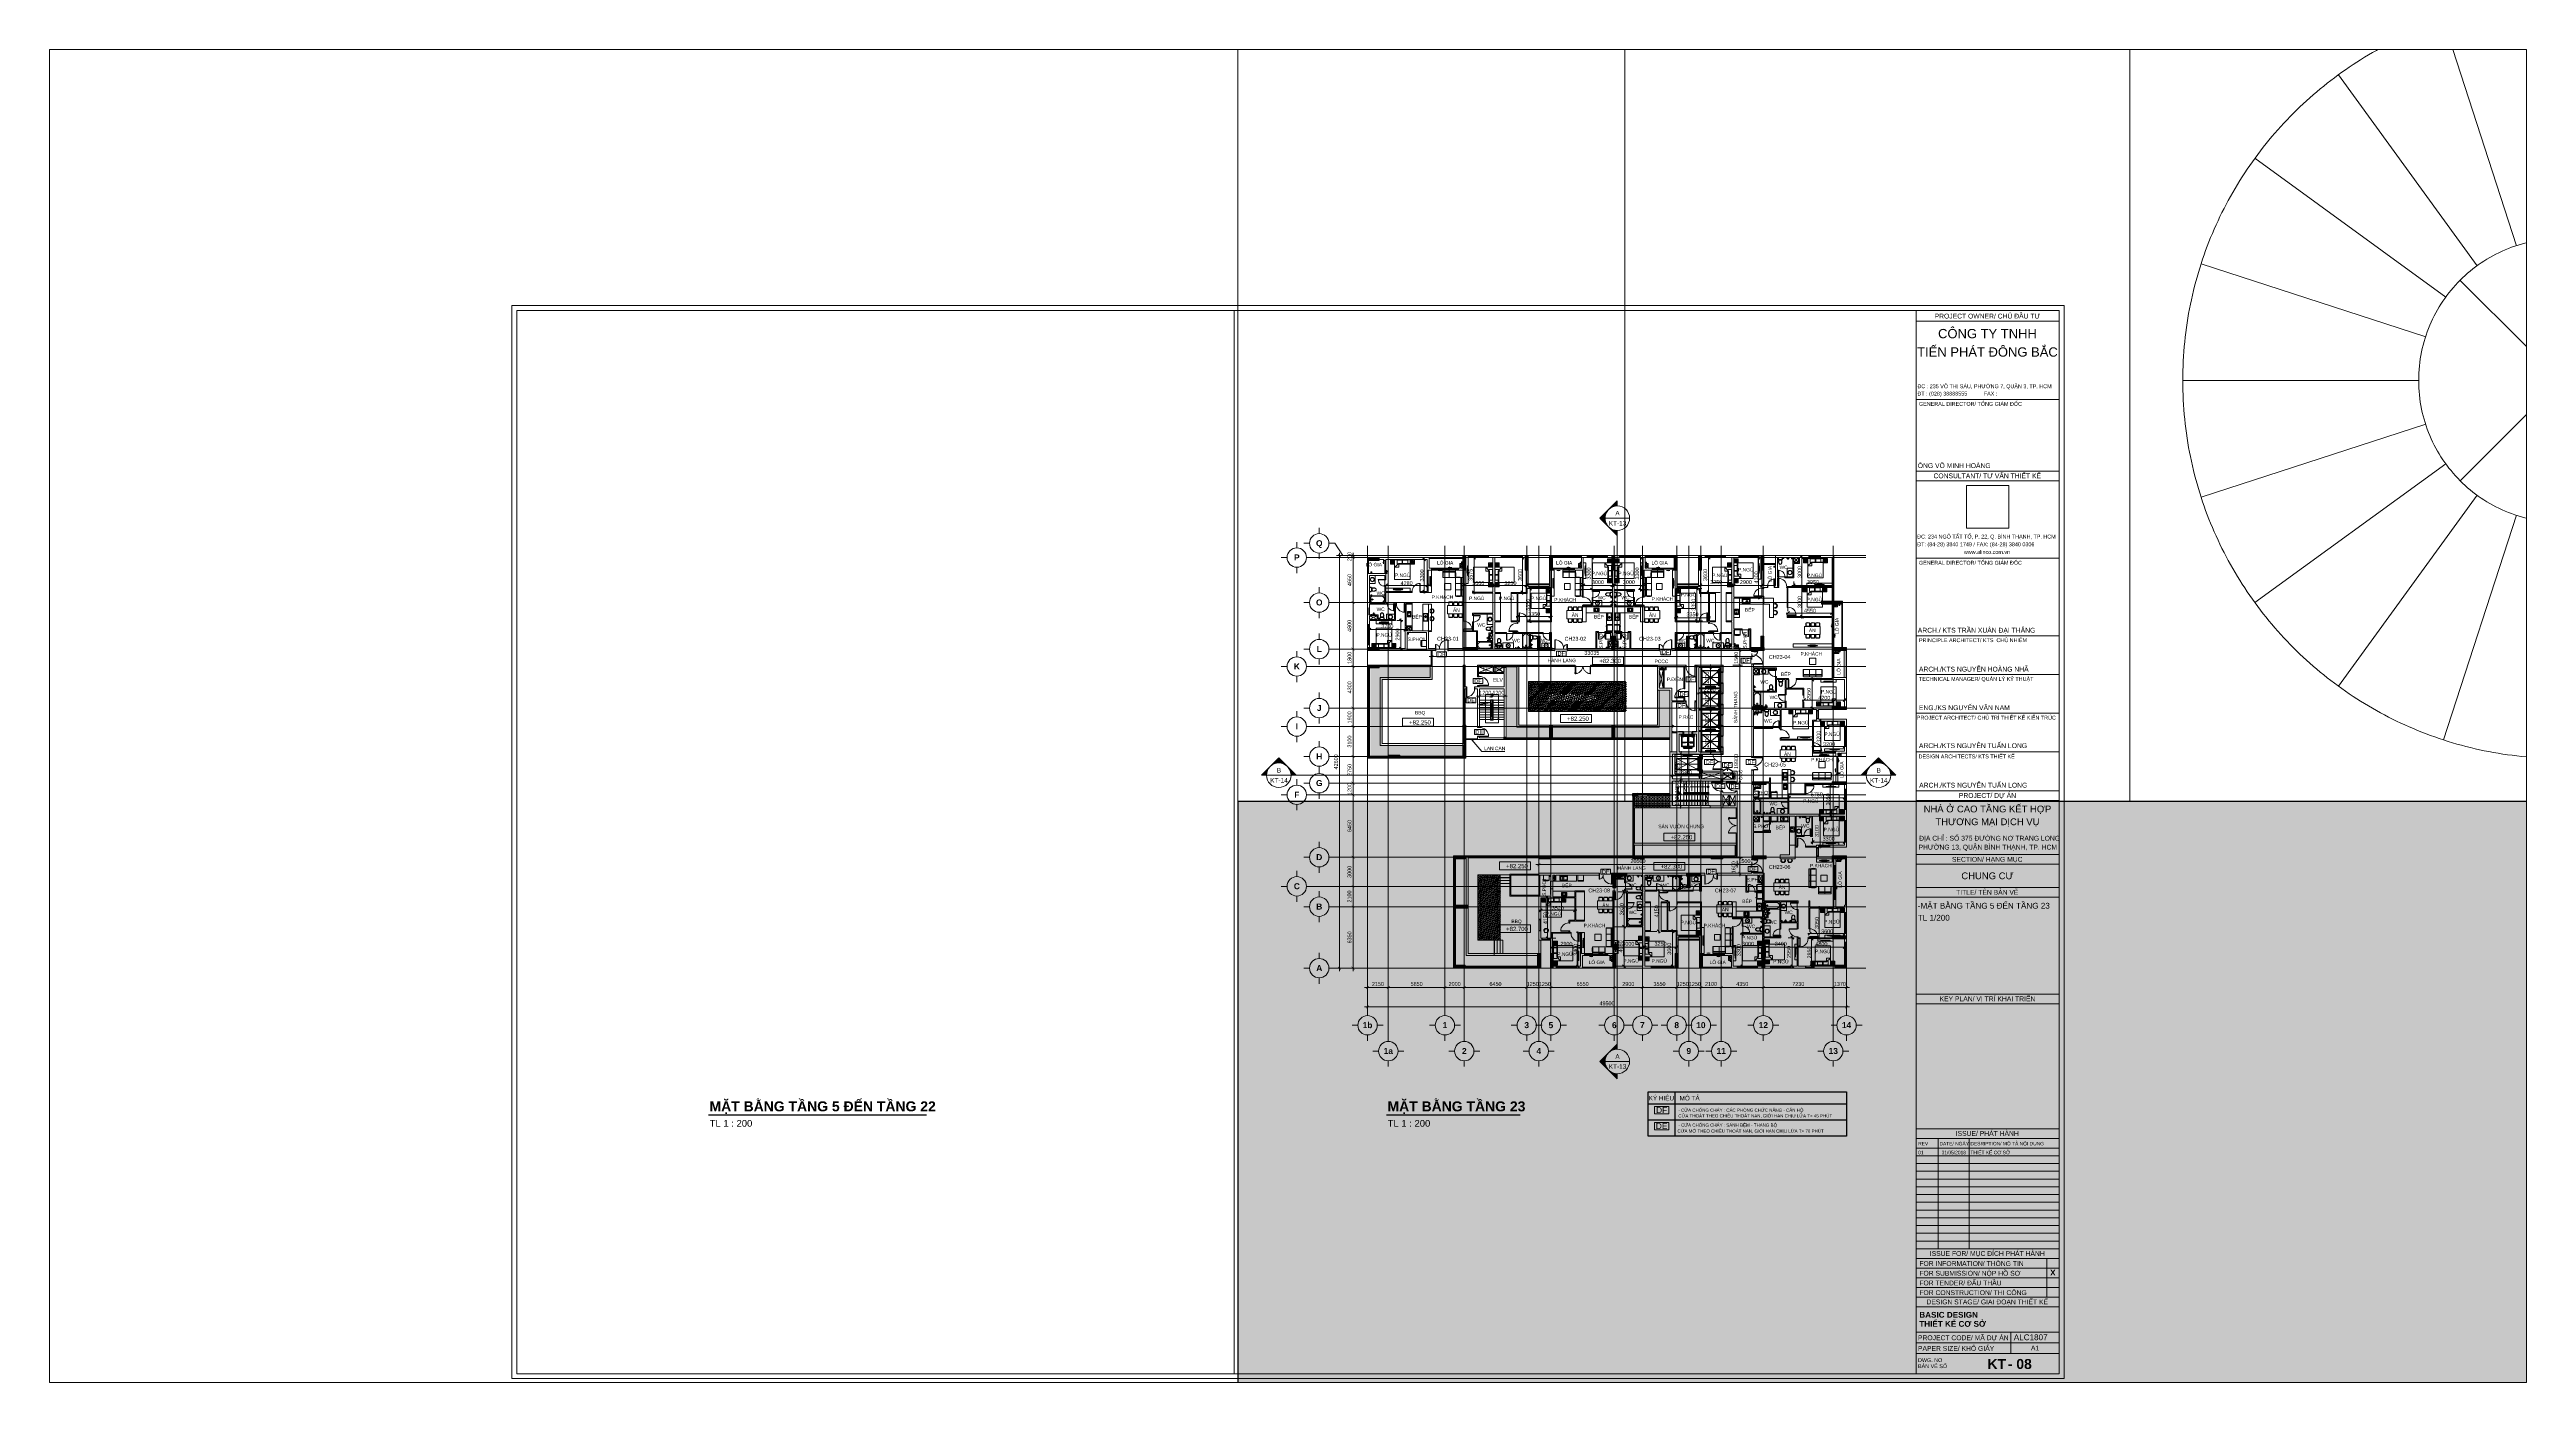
# Paper-space layout 'Layout1' of a CAD drawing. Header units: millimetres. Extents: x -213 to 1066, y 0 to 688.
# The model-space entities are those that its viewports show. They can reach past a viewport. Long polylines and large blocks are cut down to what shows.
import ezdxf
from ezdxf.enums import TextEntityAlignment as Align

# ---------------------------------------------------------------- set-up
doc = ezdxf.new("R2010")
doc.units = ezdxf.units.MM
for name, pattern in [('CENTERX2', [4, 2.5, -0.5, 0.5, -0.5]), ('Dash', [6.35, 3.175, -3.175]), ('Grid Line', [4.2, 3, -0.6, 0, -0.6]), ('HIDDEN', [0.375, 0.25, -0.125]), ('HIDDEN2', [4.7625, 3.175, -1.5875]), ('HIDDENX2', [0.75, 0.5, -0.25]), ('Overhead 1_16_', [2.579687, 1.5875, -0.992188]), ('X-COT T23$0$HIDDEN', [0.375, 0.25, -0.125])]:
    doc.linetypes.add(name, pattern=pattern)
for name, color, linetype, lineweight in [('@ color hatch', 7, 'Continuous', 13), ('A-DETL-GENF', 31, 'Continuous', 5), ('A-DETL-GENF-HDLN', 161, 'Dash', 5), ('CHU', 181, 'Continuous', 5), ('CUA', 31, 'Continuous', 9), ('DIM', 1, 'Continuous', 5), ('DIM-200', 1, 'Continuous', 5), ('G-ANNO-DIMS', 111, 'Continuous', 5), ('G-ANNO-SYMB', 111, 'Continuous', 5), ('G-ANNO-TTLB', 6, 'Continuous', 5), ('G-ANNO-TTLB-MEDM', 33, 'Continuous', 9), ('G-ANNO-TTLB-THIN', 151, 'Continuous', 5), ('GRA', 211, 'Continuous', 9), ('HATCH-1', 8, 'Continuous', 5), ('KH', 6, 'Continuous', 5), ('KI-HIEU-1', 151, 'Continuous', 9), ('LAT-GACH', 140, 'Continuous', 13), ('NET THAY 1', 41, 'Continuous', 5), ('NET THAY 2', 55, 'Continuous', 5), ('NET-CAT', 3, 'Continuous', 15), ('NET-THAY', 2, 'Continuous', 9), ('NET-THAY-2', 55, 'Continuous', 13), ('S-STRS', 31, 'Continuous', 5), ('THIET BI', 44, 'Continuous', 5), ('THIET-BI', 44, 'Continuous', 5), ('THIET-BI-1', 26, 'Continuous', 5), ('TRUC', 225, 'Continuous', 5), ('X-COT HAM$0$LC.HA', 8, 'Continuous', 9), ('X-COT T20$0$LC.HA', 8, 'Continuous', 9), ('X-COT T23$0$LC-H', 2, 'X-COT T23$0$HIDDEN', 25), ('X-COT T23$0$LC.HA', 8, 'Continuous', 9), ('Y-GHI CHU PCCC$0$Z-CT1-GHI CHU TT$0$CHU-1', 7, 'Continuous', 9), ('Y-GHI CHU PCCC$0$Z-CT1-GHI CHU TT$0$KI-HIEU', 6, 'Continuous', 13)]:
    doc.layers.add(name, color=color, linetype=linetype, lineweight=lineweight)
doc.layers.add('Core - tb$0$CT3 MBT 11-31$0$Nqh-ME-01', color=8, linetype='Continuous')
doc.layers.add('G-ANNO-NPLT', color=7, linetype='Continuous', plot=False)
doc.styles.add('Arial', font='arial_1.ttf', dxfattribs={"height": 200})
doc.styles.add('Arial_10', font='arial_1.ttf', dxfattribs={"height": 2.5})
doc.styles.add('Arial_11', font='arial_1.ttf', dxfattribs={"height": 4.8})
doc.styles.add('Arial_12', font='arial_1.ttf', dxfattribs={"height": 2})
doc.styles.add('Arial_13', font='arial_1.ttf', dxfattribs={"height": 3.5})
doc.styles.add('Arial_14', font='arial_1.ttf', dxfattribs={"height": 3})
doc.styles.add('Arial_15', font='arial_1.ttf', dxfattribs={"height": 1.8})
doc.styles.add('Arial_3', font='arial_1.ttf', dxfattribs={"height": 400})
doc.styles.add('Arial_4', font='arial_1.ttf', dxfattribs={"height": 360})
doc.styles.add('Arial_5', font='arial_1.ttf', dxfattribs={"height": 400})
doc.styles.add('Arial_6', font='arial_1.ttf', dxfattribs={"height": 440})
doc.styles.add('Arial_7', font='arial_1.ttf', dxfattribs={"height": 2.5})
doc.styles.add('Arial_8', font='arial_1.ttf', dxfattribs={"height": 2})
doc.styles.add('Arial_9', font='arial_1.ttf', dxfattribs={"height": 1.8})
doc.styles.add('Arial_B', font='arialbd.ttf', dxfattribs={"height": 619.047619})
doc.styles.add('Arial_B_1', font='arialbd.ttf', dxfattribs={"height": 3})
doc.styles.add('Arial_B_2', font='arialbd.ttf', dxfattribs={"height": 5.15873})
doc.styles.add('hoistway plan', font='chhbg.shx', dxfattribs={"height": 45})
doc.styles.add('TA1', font='arial_1.ttf')
doc.styles.add('Y-GHI CHU PCCC$0$Arial', font='arial_1.ttf')
doc.styles.add('Y-GHI CHU PCCC$0$Z-CT1-GHI CHU TT$0$TA1', font='arial_1.ttf')
doc.dimstyles.new('D_200_KTx2', dxfattribs={"dimtxt": 400, "dimasz": 300, "dimexe": 300, "dimexo": 300, "dimgap": 160, "dimtad": 1, "dimdec": 0, "dimzin": 9, "dimtxsty": 'TA1', "dimblk": 'ARCHTICK', "dimcen": 1, "dimdle": 300, "dimclrd": 256, "dimclre": 256, "dimclrt": 7, "dimadec": 0, "dimazin": 0, "dimtfac": 1, "dimtdec": 0, "dimtix": 1, "dimtmove": 1, "dimatfit": 3, "dimldrblk": 'ARCHTICK', "dimfxl": 1, "dimtolj": 1, "dimtzin": 0, "dimlwd": -1, "dimlwe": -1, "dimarcsym": 0})
doc.dimstyles.new('Diagonal_-_2mm_Arial', dxfattribs={"dimscale": 304.8, "dimtxt": 408.10376, "dimasz": 0.984252, "dimexe": 0.656168, "dimexo": 4.593176, "dimgap": 0.098425, "dimtad": 1, "dimdec": 0, "dimzin": 0, "dimdsep": 46, "dimtxsty": 'Arial_3', "dimblk1": 'OBLIQUE', "dimblk2": 'OBLIQUE', "dimsah": 1, "dimcen": 0.09, "dimdle": 0.656168, "dimazin": 0, "dimtfac": 1, "dimtdec": 4, "dimtix": 1, "dimtmove": 0, "dimatfit": 3, "dimfxl": 1, "dimtvp": 1, "dimtolj": 1, "dimtzin": 0, "dimlwd": 9, "dimlwe": 9, "dimarcsym": 2})
doc.dimstyles.new('Diagonal_-_2mm_Arial_1', dxfattribs={"dimscale": 304.8, "dimtxt": 408.10376, "dimasz": 0.984252, "dimexe": 0.656168, "dimexo": 4.593176, "dimgap": 0.098425, "dimtad": 1, "dimdec": 0, "dimzin": 0, "dimdsep": 46, "dimtxsty": 'Arial_3', "dimblk1": 'OBLIQUE', "dimblk2": 'OBLIQUE', "dimsah": 1, "dimcen": 0.09, "dimdle": 0.656168, "dimazin": 0, "dimtfac": 1, "dimtdec": 4, "dimtix": 1, "dimtmove": 2, "dimatfit": 3, "dimfxl": 1, "dimtvp": 1, "dimtolj": 1, "dimtzin": 0, "dimlwd": 9, "dimlwe": 9, "dimarcsym": 2})
doc.dimstyles.new('hoistway plan', dxfattribs={"dimtxt": 45, "dimasz": 17, "dimexe": 15, "dimexo": 20, "dimgap": 25, "dimtad": 1, "dimdec": 0, "dimzin": 0, "dimdsep": 46, "dimtxsty": 'hoistway plan', "dimblk": 'DOT', "dimcen": 50, "dimclrd": 8, "dimclre": 8, "dimclrt": 3, "dimadec": 0, "dimazin": 0, "dimtfac": 1, "dimtdec": 0, "dimtmove": 1, "dimatfit": 3, "dimfxl": 1, "dimtolj": 1, "dimtzin": 0, "dimarcsym": 0})
picture_1 = doc.add_image_def('image1.jpg', size_in_pixel=(598, 599))
pattern_1 = [(240.2551187, (156993.5025, 23438.0964), (5.42651964, -3.10086836), []), (330.2551187, (156993.5025, 23438.0964), (3.10086836, 5.42651964), [])]
pattern_2 = [(225, (281291.963, 17264.836), (4.41941738, -4.41941738), []), (315, (281291.963, 17264.836), (4.41941738, 4.41941738), [])]
pattern_3 = [(240.2551187, (159143.5025, 32413.0964), (5.42651964, -3.10086836), []), (330.2551187, (159143.5025, 32413.0964), (3.10086836, 5.42651964), [])]
pattern_4 = [(240.2551187, (159143.5025, 28013.0964), (5.42651964, -3.10086836), []), (330.2551187, (159143.5025, 28013.0964), (3.10086836, 5.42651964), [])]
pattern_5 = [(240.2551187, (159143.5025, 25813.0964), (5.42651964, -3.10086836), []), (330.2551187, (159143.5025, 25813.0964), (3.10086836, 5.42651964), [])]

# ---------------------------------------------------------------- blocks, each defined once
blk = doc.blocks.new('KT-A1 - KT-A1-1017761--MẶT BẰNG TẦNG 5 ĐẾN TẦNG 23')
at = {"layer": 'G-ANNO-TTLB-MEDM'}
for p, q in [((28, 553.5), (28, 4.5)), ((825, 553.5), (28, 553.5)), ((751, 553.5), (751, 4.5)), ((825, 4.5), (825, 553.5)), ((28, 4.5), (825, 4.5))]:
    blk.add_line(p, q, dxfattribs=at)
at = {"layer": 'G-ANNO-TTLB-THIN'}
for p, q in [((827.5, 556), (25.5, 556)), ((25.5, 556), (25.5, 2)), ((827.5, 2), (827.5, 556)), ((825, 548), (751, 548)), ((825, 507.5), (751, 507.5)), ((825, 470.5), (751, 470.5)), ((825, 465.5), (751, 465.5)), ((825, 425.5), (751, 425.5)), ((825, 385.5), (751, 385.5)), ((825, 365.5), (751, 365.5)), ((825, 345.5), (751, 345.5)), ((825, 325.5), (751, 325.5)), ((825, 305.5), (751, 305.5)), ((825, 300.5), (751, 300.5)), ((825, 272.5), (751, 272.5)), ((825, 267.5), (751, 267.5)), ((825, 255.5), (751, 255.5)), ((825, 250.5), (751, 250.5)), ((825, 200.5), (751, 200.5)), ((825, 195.5), (751, 195.5)), ((825, 131), (751, 131)), ((825, 126), (751, 126)), ((825, 121), (751, 121)), ((825, 117), (751, 117)), ((762.5, 69), (762.5, 126)), ((778.5, 69), (778.5, 126)), ((825, 113), (751, 113)), ((825, 109), (751, 109)), ((825, 105), (751, 105)), ((825, 101), (751, 101)), ((825, 97), (751, 97)), ((825, 93), (751, 93)), ((825, 89), (751, 89)), ((825, 85), (751, 85)), ((825, 81), (751, 81)), ((825, 77), (751, 77)), ((825, 73), (751, 73)), ((825, 69), (751, 69)), ((825, 64), (751, 64)), ((818.5, 44), (818.5, 64)), ((825, 59), (751, 59)), ((825, 54), (751, 54)), ((825, 49), (751, 49)), ((825, 44), (751, 44)), ((825, 39), (751, 39)), ((825, 26), (751, 26)), ((800, 26), (800, 15)), ((825, 20.5), (751, 20.5)), ((825, 15), (751, 15)), ((25.5, 2), (827.5, 2))]:
    blk.add_line(p, q, dxfattribs=at)
at = {"layer": 'G-ANNO-TTLB', "line_spacing_factor": 0.936439}
for s, insert, char_height, width, attachment_point, style in [('\\pt12.7,25.4,38.1,50.8,63.5,76.2,88.9,101.6,114.3,127,139.7,152.4,165.1,177.8,190.5,203.2,215.9,228.6,241.3,254,266.7,279.4,292.1,304.8,317.5,330.2,342.9,355.6,368.3,381,393.7,406.4;PROJECT OWNER/ CHỦ {\\fArial|b0|i0|c238|p34;ĐẦU T}Ư', (787.9, 551.8), 2.5, 72.23, 2, 'Arial_7'), ('\\pt12,24,36,48,60,72,84,96,108,120,132,144,156,168,180,192,204,216,228,240,252,264,276,288,300,312,324,336,348,360,372,384;GENERAL DIRECTOR/ TỔNG GIÁM {\\fArial|b0|i0|c238|p34;ĐỐC}', (752.5, 506.2), 2, 71.44, 1, 'Arial_8'), ('\\pt12.7,25.4,38.1,50.8,63.5,76.2,88.9,101.6,114.3,127,139.7,152.4,165.1,177.8,190.5,203.2,215.9,228.6,241.3,254,266.7,279.4,292.1,304.8,317.5,330.2,342.9,355.6,368.3,381,393.7,406.4;ÔNG VÕ MINH HOÀNG', (751.9, 474.6), 2.5, 72.03, 1, 'Arial_7'), ('\\pt12.7,25.4,38.1,50.8,63.5,76.2,88.9,101.6,114.3,127,139.7,152.4,165.1,177.8,190.5,203.2,215.9,228.6,241.3,254,266.7,279.4,292.1,304.8,317.5,330.2,342.9,355.6,368.3,381,393.7,406.4;CONSULTANT/ T{\\fArial|b0|i0|c163|p34;Ư VẤN THIẾT KẾ}', (787.8, 469.3), 2.5, 72.36, 2, 'Arial_7'), ('\\pt12,24,36,48,60,72,84,96,108,120,132,144,156,168,180,192,204,216,228,240,252,264,276,288,300,312,324,336,348,360,372,384;{\\fArial|b0|i0|c238|p34;ĐC: 234 NGÔ TẤT TỐ, P. 22, Q. B}ÌNH THẠNH, TP. HCM', (751.6, 437.7), 2, 72.89, 1, 'Arial_8'), ('\\pt12,24,36,48,60,72,84,96,108,120,132,144,156,168,180,192,204,216,228,240,252,264,276,288,300,312,324,336,348,360,372,384;{\\fArial|b0|i0|c238|p34;ĐT: (84-28) 3840 1749 / FAX: (84-28) 3840 0306}', (751.6, 433.7), 2, 72.89, 1, 'Arial_8'), ('\\pt12,24,36,48,60,72,84,96,108,120,132,144,156,168,180,192,204,216,228,240,252,264,276,288,300,312,324,336,348,360,372,384;GENERAL DIRECTOR/ TỔNG GIÁM {\\fArial|b0|i0|c238|p34;ĐỐC}', (752.5, 424.2), 2, 71.44, 1, 'Arial_8'), ('\\pt12,24,36,48,60,72,84,96,108,120,132,144,156,168,180,192,204,216,228,240,252,264,276,288,300,312,324,336,348,360,372,384;{\\fArial|b0|i0|c238|p34;www.alinco.com.vn}', (775.7, 429.7), 2, 24.61, 1, 'Arial_8'), ('\\pt12.7,25.4,38.1,50.8,63.5,76.2,88.9,101.6,114.3,127,139.7,152.4,165.1,177.8,190.5,203.2,215.9,228.6,241.3,254,266.7,279.4,292.1,304.8,317.5,330.2,342.9,355.6,368.3,381,393.7,406.4;ARCH./ KTS TRẦN XUÂN {\\fArial|b0|i0|c238|p34;ĐẠI THẮNG}', (751.9, 389.6), 2.5, 72.03, 1, 'Arial_7'), ('\\pt12,24,36,48,60,72,84,96,108,120,132,144,156,168,180,192,204,216,228,240,252,264,276,288,300,312,324,336,348,360,372,384;PRINCIPLE ARCHITECT/ KTS  CHỦ NHIỆM', (752.5, 384.2), 2, 71.44, 1, 'Arial_8'), ('\\pt12,24,36,48,60,72,84,96,108,120,132,144,156,168,180,192,204,216,228,240,252,264,276,288,300,312,324,336,348,360,372,384;TECHNICAL MANAGER/ QUẢN LÝ KỸ THUẬT', (752.5, 364.2), 2, 71.24, 1, 'Arial_8'), ('\\pt12,24,36,48,60,72,84,96,108,120,132,144,156,168,180,192,204,216,228,240,252,264,276,288,300,312,324,336,348,360,372,384;PROJECT ARCHITECT/ CHỦ TRÌ THIẾT KẾ KIẾN TRÚC', (751.4, 344.2), 2, 75.21, 1, 'Arial_8'), ('\\pt12,24,36,48,60,72,84,96,108,120,132,144,156,168,180,192,204,216,228,240,252,264,276,288,300,312,324,336,348,360,372,384;DESIGN ARCHITECTS/ KTS THIẾT KẾ', (752.3, 324.2), 2, 71.24, 1, 'Arial_8'), ('\\pt12.7,25.4,38.1,50.8,63.5,76.2,88.9,101.6,114.3,127,139.7,152.4,165.1,177.8,190.5,203.2,215.9,228.6,241.3,254,266.7,279.4,292.1,304.8,317.5,330.2,342.9,355.6,368.3,381,393.7,406.4;PROJECT/ DỰ ÁN', (787.9, 304.3), 2.5, 72.36, 2, 'Arial_7'), ('\\pt12.7,25.4,38.1,50.8,63.5,76.2,88.9,101.6,114.3,127,139.7,152.4,165.1,177.8,190.5,203.2,215.9,228.6,241.3,254,266.7,279.4,292.1,304.8,317.5,330.2,342.9,355.6,368.3,381,393.7,406.4;SECTION/ HẠNG MỤC', (787.8, 271.3), 2.5, 72.36, 2, 'Arial_7'), ('\\pt12.7,25.4,38.1,50.8,63.5,76.2,88.9,101.6,114.3,127,139.7,152.4,165.1,177.8,190.5,203.2,215.9,228.6,241.3,254,266.7,279.4,292.1,304.8,317.5,330.2,342.9,355.6,368.3,381,393.7,406.4;TITLE/ TÊN BẢN VẼ', (787.8, 254.3), 2.5, 72.36, 2, 'Arial_7'), ('\\pt12.7,25.4,38.1,50.8,63.5,76.2,88.9,101.6,114.3,127,139.7,152.4,165.1,177.8,190.5,203.2,215.9,228.6,241.3,254,266.7,279.4,292.1,304.8,317.5,330.2,342.9,355.6,368.3,381,393.7,406.4;KEY PLAN/ VỊ TRÍ KHAI TRIỂN', (787.9, 199.3), 2.5, 72.36, 2, 'Arial_7'), ('\\pt12.7,25.4,38.1,50.8,63.5,76.2,88.9,101.6,114.3,127,139.7,152.4,165.1,177.8,190.5,203.2,215.9,228.6,241.3,254,266.7,279.4,292.1,304.8,317.5,330.2,342.9,355.6,368.3,381,393.7,406.4;ISSUE/ PHÁT HÀNH', (787.8, 129.8), 2.5, 72.36, 2, 'Arial_7'), ('\\pt12.7,25.4,38.1,50.8,63.5,76.2,88.9,101.6,114.3,127,139.7,152.4,165.1,177.8,190.5,203.2,215.9,228.6,241.3,254,266.7,279.4,292.1,304.8,317.5,330.2,342.9,355.6,368.3,381,393.7,406.4;REV', (752.1, 124.2), 1.8, 9.39, 1, 'Arial_9'), ('\\pt12.70001,25.4,38.10001,50.8,63.5,76.19999,88.9,101.59999,114.3,127.00001,139.7,152.40001,165.1,177.8,190.49999,203.2,215.89999,228.6,241.30001,254,266.70001,279.4,292.1,304.79999,317.5,330.19999,342.9,355.60001,368.3,381.00001,393.7,406.4;DATE/ NGÀY', (763.1, 124.2), 1.8, 15.21, 1, 'Arial_9'), ('\\pt12.70001,25.4,38.10001,50.8,63.5,76.19999,88.9,101.59999,114.3,127.00001,139.7,152.40001,165.1,177.8,190.49999,203.2,215.89999,228.6,241.30001,254,266.70001,279.4,292.1,304.79999,317.5,330.19999,342.9,355.60001,368.3,381.00001,393.7,406.4;DESRIPTION/ MÔ TẢ NỘI DUNG', (779.1, 124.2), 1.8, 44.91, 1, 'Arial_9'), ('\\pt12.7,25.4,38.1,50.8,63.5,76.2,88.9,101.6,114.3,127,139.7,152.4,165.1,177.8,190.5,203.2,215.9,228.6,241.3,254,266.7,279.4,292.1,304.8,317.5,330.2,342.9,355.6,368.3,381,393.7,406.4;ISSUE FOR/ MỤC {\\fArial|b0|i0|c238|p34;ĐÍCH PHÁT H}ÀNH', (787.8, 67.8), 2.5, 72.36, 2, 'Arial_7'), ('\\pt12.7,25.4,38.1,50.8,63.5,76.2,88.9,101.6,114.3,127,139.7,152.4,165.1,177.8,190.5,203.2,215.9,228.6,241.3,254,266.7,279.4,292.1,304.8,317.5,330.2,342.9,355.6,368.3,381,393.7,406.4;FOR INFORMATION/ THÔNG TIN', (752.7, 62.6), 2.5, 54.77, 1, 'Arial_7'), ('\\pt12.7,25.4,38.1,50.8,63.5,76.2,88.9,101.6,114.3,127,139.7,152.4,165.1,177.8,190.5,203.2,215.9,228.6,241.3,254,266.7,279.4,292.1,304.8,317.5,330.2,342.9,355.6,368.3,381,393.7,406.4;FOR SUBMISSION/ NỘP HỒ S{\\fArial|b0|i0|c163|p34;Ơ}', (752.7, 57.6), 2.5, 53.38, 1, 'Arial_7'), ('\\pt12.7,25.4,38.1,50.8,63.5,76.2,88.9,101.6,114.3,127,139.7,152.4,165.1,177.8,190.5,203.2,215.9,228.6,241.3,254,266.7,279.4,292.1,304.8,317.5,330.2,342.9,355.6,368.3,381,393.7,406.4;FOR TENDER/ {\\fArial|b0|i0|c238|p34;ĐẤU THẦU}', (752.7, 52.6), 2.5, 43.66, 1, 'Arial_7'), ('\\pt12.7,25.4,38.1,50.8,63.5,76.2,88.9,101.6,114.3,127,139.7,152.4,165.1,177.8,190.5,203.2,215.9,228.6,241.3,254,266.7,279.4,292.1,304.8,317.5,330.2,342.9,355.6,368.3,381,393.7,406.4;X', (820.3, 58.2), 3, 2.939, 1, 'Arial_B_1'), ('\\pt12.7,25.4,38.1,50.8,63.5,76.2,88.9,101.6,114.3,127,139.7,152.4,165.1,177.8,190.5,203.2,215.9,228.6,241.3,254,266.7,279.4,292.1,304.8,317.5,330.2,342.9,355.6,368.3,381,393.7,406.4;FOR CONSTRUCTION/ THI CÔNG', (752.7, 47.6), 2.5, 56.09, 1, 'Arial_7'), ('\\pt12.7,25.4,38.1,50.8,63.5,76.2,88.9,101.6,114.3,127,139.7,152.4,165.1,177.8,190.5,203.2,215.9,228.6,241.3,254,266.7,279.4,292.1,304.8,317.5,330.2,342.9,355.6,368.3,381,393.7,406.4;DESIGN STAGE/ GIAI {\\fArial|b0|i0|c238|p34;ĐOẠN THIẾT KẾ}', (787.8, 42.8), 2.5, 72.36, 2, 'Arial_7'), ('\\pt12.69999,25.40001,38.1,50.79999,63.50001,76.2,88.89999,101.60001,114.3,126.99999,139.70001,152.4,165.09999,177.80001,190.5,203.19999,215.90001,228.6,241.29999,254.00001,266.7,279.39999,292.10001,304.8,317.49999,330.20001,342.9,355.59999,368.30001,381,393.69999,406.40001;BASIC DESIGN THIẾT KẾ C{\\fArial|b1|i0|c163|p34;Ơ SỞ}', (752.7, 36.4), 3, 35.46, 1, 'Arial_B_1'), ('\\pt12.7,25.4,38.1,50.8,63.5,76.2,88.9,101.6,114.3,127,139.7,152.4,165.1,177.8,190.5,203.2,215.9,228.6,241.3,254,266.7,279.4,292.1,304.8,317.5,330.2,342.9,355.6,368.3,381,393.7,406.4;PROJECT CODE/ MÃ DỰ ÁN', (752, 24.3), 2.5, 46.96, 1, 'Arial_7'), ('\\pt12.7,25.4,38.1,50.8,63.5,76.2,88.9,101.6,114.3,127,139.7,152.4,165.1,177.8,190.5,203.2,215.9,228.6,241.3,254,266.7,279.4,292.1,304.8,317.5,330.2,342.9,355.6,368.3,381,393.7,406.4;PAPER SIZE/ KHỔ GIẤY', (752, 18.8), 2.5, 46.96, 1, 'Arial_7'), ('\\pt12.7,25.4,38.1,50.8,63.5,76.2,88.9,101.6,114.3,127,139.7,152.4,165.1,177.8,190.5,203.2,215.9,228.6,241.3,254,266.7,279.4,292.1,304.8,317.5,330.2,342.9,355.6,368.3,381,393.7,406.4;A1', (812.5, 19), 2.5, 23.02, 2, 'Arial_7'), ('\\pt12,24,36,48,60,72,84,96,108,120,132,144,156,168,180,192,204,216,228,240,252,264,276,288,300,312,324,336,348,360,372,384;DWG. NO BẢN VẼ SỐ', (752, 12.5), 2, 16.14, 1, 'Arial_8')]:
    blk.add_mtext(s, dxfattribs=dict(at, insert=insert, char_height=char_height, width=width, attachment_point=attachment_point, style=style))
at = {"layer": 'G-ANNO-TTLB'}
image = blk.add_image(picture_1, insert=(777, 441), size_in_units=(21.9, 22), dxfattribs=at)
image.dxf.flags = 7
blk = doc.blocks.new('ALC1807-ASCENT PLAZA-KET CAU_rvt-1-MẶT BẰNG TẦNG 5 ĐẾN TẦNG 22')
at = {"layer": 'X-COT HAM$0$LC.HA'}
h = blk.add_hatch(color=256, dxfattribs=at)
h.dxf.hatch_style = 1
h.paths.add_polyline_path([(2400.5, -0.1), (2400.5, 299.9), (400.5, 299.9), (400.5, -0.1)])
at = {"ltscale": 1000}
blk.add_lwpolyline([(2400.5, -0.1), (2400.5, 299.9), (400.5, 299.9), (400.5, -0.1)], close=True, dxfattribs=at)
blk = doc.blocks.new('X-GIUONG - X-GIUONG 1-V40-MẶT BẰNG TẦNG 5 ĐẾN TẦNG 22')
at = {"layer": 'THIET BI'}
for p, q in [((1239, -439), (1239, 0)), ((1239, -439), (1239, 0)), ((1039.2, -147.8), (1076.9, -31.8)), ((1059.6, -158.2), (1131.2, -59.5)), ((1075.8, -174.4), (1174.4, -102.7)), ((1068.3, -269.1), (964.8, -165.6)), ((1068.3, -165.6), (964.8, -269.1)), ((1086.1, -194.8), (1202.1, -157.1)), ((1089.7, -217.4), (1211.7, -217.4)), ((1086.1, -240), (1202.1, -277.7)), ((1075.8, -260.4), (1174.4, -332.1)), ((1059.6, -276.6), (1131.2, -375.2)), ((1039.2, -287), (1076.9, -402.9))]:
    blk.add_line(p, q, dxfattribs=at)
for radius in [195.1, 73.2]:
    blk.add_circle((1016.6, -217.4), radius, dxfattribs=at)
blk = doc.blocks.new('CUA VAO CAN HO_0001 - Type 1-1424750-MẶT BẰNG TẦNG 23')
at = {"layer": 'CUA'}
for p, q in [((-549, 1022.3), (-509, 1022.3)), ((-549, 122.3), (-549, 1022.3)), ((-509, 1022.3), (-509, 122.3)), ((712, 522.3), (712, 122.3)), ((752, 522.3), (712, 522.3)), ((752, 122.3), (752, 522.3)), ((-509, 122.3), (-549, 122.3)), ((712, 122.3), (752, 122.3))]:
    blk.add_line(p, q, dxfattribs=at)
at = {"layer": 'CUA', "lineweight": 5}
for p, q in [((-550, 122.3), (-570, 122.3)), ((-570, 122.3), (-570, 102.3)), ((-550, 81.3), (-550, 122.3)), ((773, 122.3), (753, 122.3)), ((753, 122.3), (753, 81.3)), ((773, 102.3), (773, 122.3)), ((-530, 81.3), (-550, 81.3)), ((-530, -117.7), (-530, 81.3)), ((753, 81.3), (733, 81.3)), ((733, 81.3), (733, -117.7)), ((-570, -97.7), (-570, -117.7)), ((773, -117.7), (773, -97.7)), ((-570, -117.7), (-530, -117.7)), ((733, -117.7), (773, -117.7))]:
    blk.add_line(p, q, dxfattribs=at)
for centre, radius, start, end in [((-549, 122.3), 900, 359.5, 90), ((752, 122.3), 400, 90, 180.5)]:
    blk.add_arc(centre, radius, start, end, dxfattribs=at)
blk = doc.blocks.new('CUA LO GIA _LUA_ - CUA LO GIA _LUA_ 2400-1424749-MẶT BẰNG TẦNG 23')
at = {"layer": 'CUA'}
for p, q in [((332.4, 183.9), (511.1, 231.8)), ((697.4, 183.9), (332.4, 183.9)), ((-1150, 100), (-1200, 100)), ((-1150, 0), (-1150, 100)), ((-1150, 100), (0, 100)), ((100, 100), (0, 100)), ((0, 100), (0, 50)), ((100, 50), (100, 100)), ((100, 100), (1050, 100)), ((1150, 100), (1050, 100)), ((1050, 100), (1050, 50)), ((1150, 50), (1150, 100)), ((1200, 100), (1150, 100)), ((1150, 100), (1150, 0)), ((1050, 80), (100, 80)), ((100, 80), (100, 70)), ((1050, 70), (1050, 80)), ((100, 70), (1050, 70)), ((-1050, 50), (-1150, 50)), ((-1150, 50), (-1150, 0)), ((-1050, 0), (-1050, 50)), ((-1050, 50), (-100, 50)), ((0, 50), (-100, 50)), ((-100, 50), (-100, 0)), ((0, 0), (0, 50)), ((0, 50), (100, 50)), ((1050, 50), (100, 50)), ((1050, 50), (1150, 50)), ((-100, 30), (-1050, 30)), ((-1050, 30), (-1050, 20)), ((-100, 20), (-100, 30)), ((-1050, 20), (-100, 20)), ((-1150, 0), (-1050, 0)), ((-100, 0), (-1050, 0)), ((-100, 0), (0, 0)), ((-1200, 0), (-1150, 0)), ((1150, 0), (0, 0)), ((1150, 0), (1200, 0)), ((-697.4, -133.9), (-332.4, -133.9)), ((-332.4, -133.9), (-511.1, -181.8))]:
    blk.add_line(p, q, dxfattribs=at)
blk = doc.blocks.new('X-PHONG NGU 2 - X-PHONG NGU 2_Recovery_-1759957-MẶT BẰNG TẦNG 23')
at = {"layer": 'CUA'}
for p, q in [((-1000, 0), (-1050, 0)), ((-1050, 0), (-1050, -100)), ((-450, 0), (-1000, 0)), ((-1000, 0), (-1000, -75)), ((-1000, -100), (-1000, 0)), ((-450, -75), (-450, 0)), ((-400, 0), (-450, 0)), ((-450, 0), (-450, -100)), ((300, 0), (-400, 0)), ((-400, 0), (-400, -50)), ((-400, -100), (-400, 0)), ((300, -50), (300, 0)), ((350, 0), (300, 0)), ((300, 0), (300, -50)), ((350, -50), (350, 0)), ((350, 0), (950, 0)), ((1000, 0), (950, 0)), ((950, 0), (950, -50)), ((1050, 0), (1000, 0)), ((1000, 0), (1000, -100)), ((1000, -50), (1000, 0)), ((1050, -100), (1050, 0)), ((950, -25), (350, -25)), ((350, -25), (350, -35)), ((950, -35), (950, -25)), ((350, -35), (950, -35)), ((950, -35), (350, -35)), ((350, -35), (350, -50)), ((950, -50), (950, -35)), ((-400, -50), (300, -50)), ((-350, -50), (-400, -50)), ((-400, -50), (-400, -100)), ((-350, -100), (-350, -50)), ((300, -50), (250, -50)), ((250, -50), (250, -100)), ((300, -50), (350, -50)), ((300, -100), (300, -50)), ((350, -50), (950, -50)), ((950, -50), (1000, -50)), ((-450, -75), (-1000, -75)), ((-1000, -75), (-1000, -85)), ((-1000, -75), (-450, -75)), ((-450, -85), (-450, -75)), ((250, -75), (-350, -75)), ((-350, -75), (-350, -85)), ((250, -85), (250, -75)), ((-1000, -85), (-450, -85)), ((-350, -85), (250, -85)), ((250, -85), (-350, -85)), ((-350, -85), (-350, -100)), ((250, -100), (250, -85)), ((-1050, -100), (-1000, -100)), ((-450, -100), (-1000, -100)), ((-450, -100), (-400, -100)), ((-400, -100), (-350, -100)), ((-350, -100), (250, -100)), ((250, -100), (300, -100)), ((1000, -100), (300, -100)), ((1000, -100), (1050, -100))]:
    blk.add_line(p, q, dxfattribs=at)
blk = doc.blocks.new('X-SOFA - X-SOFA-1305587-MẶT BẰNG TẦNG 23')
at = {"layer": 'THIET BI'}
for p, q in [((-644.3, 992.8), (-295.7, 992.8)), ((-658.4, 959.8), (-658.4, 978.7)), ((-281.5, 978.7), (-281.5, 959.8)), ((-716.2, 969.2), (-658.4, 969.2)), ((-281.5, 969.2), (-103.7, 969.2)), ((-103.7, 969.2), (-53.8, 969.2)), ((-295.7, 945.7), (-644.3, 945.7)), ((-753.8, 360.8), (-753.8, 931.5)), ((-216.7, 360.8), (-216.7, 931.5)), ((-141.3, 360.8), (-141.3, 931.5)), ((-1250, 325), (-1900, 325)), ((-1900, 325), (-1900, -325)), ((-1900, 325), (-1900, -325)), ((-1250, 325), (-1900, 325)), ((-1250, -325), (-1250, 325)), ((-1250, -325), (-1250, 325)), ((-716.2, 323.1), (-103.7, 323.1)), ((-103.7, 323.1), (-53.8, 323.1)), ((-753.8, -285.4), (-753.8, 285.4)), ((-216.7, -285.4), (-216.7, 285.4)), ((-141.3, -285.4), (-141.3, 285.4)), ((-1900, -325), (-1250, -325)), ((-1900, -325), (-1250, -325)), ((-716.2, -323.1), (-53.8, -323.1)), ((-753.8, -360.8), (-753.8, -931.5)), ((-216.7, -360.8), (-216.7, -931.5)), ((-141.3, -360.8), (-141.3, -931.5)), ((-295.7, -945.7), (-644.3, -945.7)), ((-658.4, -959.8), (-658.4, -978.7)), ((-281.5, -978.7), (-281.5, -959.8)), ((-716.2, -969.2), (-658.4, -969.2)), ((-103.7, -969.2), (-281.5, -969.2)), ((-53.8, -969.2), (-103.7, -969.2)), ((-644.3, -992.8), (-295.7, -992.8))]:
    blk.add_line(p, q, dxfattribs=at)
for centre, radius, start, end in [((-644.3, 978.7), 14.1, 90, 180), ((-295.7, 978.7), 14.1, 360, 90), ((-716.2, 931.5), 37.7, 90, 180), ((-179, 931.5), 37.7, 90, 180), ((-103.7, 931.5), 37.7, 90, 180), ((-644.3, 959.8), 14.1, 180, 270), ((-295.7, 959.8), 14.1, 270, 0), ((-716.2, 360.8), 37.7, 180, 270), ((-179, 360.8), 37.7, 180, 270), ((-103.7, 360.8), 37.7, 180, 270), ((-716.2, 285.4), 37.7, 90, 180), ((-179, 285.4), 37.7, 90, 180), ((-103.7, 285.4), 37.7, 90, 180), ((-716.2, -285.4), 37.7, 180, 270), ((-179, -285.4), 37.7, 180, 270), ((-103.7, -285.4), 37.7, 180, 270), ((-716.2, -360.8), 37.7, 90, 180), ((-179, -360.8), 37.7, 90, 180), ((-103.7, -360.8), 37.7, 90, 180), ((-716.2, -931.5), 37.7, 180, 270), ((-179, -931.5), 37.7, 180, 270), ((-103.7, -931.5), 37.7, 180, 270), ((-644.3, -959.8), 14.1, 90, 180), ((-295.7, -959.8), 14.1, 360, 90), ((-644.3, -978.7), 14.1, 180, 270), ((-295.7, -978.7), 14.1, 270, 0)]:
    blk.add_arc(centre, radius, start, end, dxfattribs=at)
blk = doc.blocks.new('X-SOFA - X-SOFA-1424752-MẶT BẰNG TẦNG 23')
at = {"layer": 'THIET BI'}
for p, q in [((-644.3, 669.7), (-295.7, 669.7)), ((-658.4, 636.7), (-658.4, 655.6)), ((-281.5, 655.6), (-281.5, 636.7)), ((-716.2, 646.2), (-658.4, 646.2)), ((-281.5, 646.2), (-103.7, 646.2)), ((-103.7, 646.2), (-37.7, 646.2)), ((-295.7, 622.6), (-644.3, 622.6)), ((-753.8, 37.7), (-753.8, 608.5)), ((-216.7, 37.7), (-216.7, 608.5)), ((-141.3, 37.7), (-141.3, 608.5)), ((0, 37.7), (0, 608.5)), ((-716.2, 0), (-103.7, 0)), ((-103.7, 0), (-37.7, 0)), ((-753.8, -37.7), (-753.8, -608.5)), ((-216.7, -37.7), (-216.7, -608.5)), ((-141.3, -37.7), (-141.3, -608.5)), ((0, -37.7), (0, -608.5)), ((-295.7, -622.6), (-644.3, -622.6)), ((-658.4, -636.7), (-658.4, -655.6)), ((-281.5, -655.6), (-281.5, -636.7)), ((-716.2, -646.2), (-658.4, -646.2)), ((-103.7, -646.2), (-281.5, -646.2)), ((-37.7, -646.2), (-103.7, -646.2)), ((-644.3, -669.7), (-295.7, -669.7))]:
    blk.add_line(p, q, dxfattribs=at)
for centre, radius, start, end in [((-644.3, 655.6), 14.1, 90, 180), ((-295.7, 655.6), 14.1, 0, 90), ((-716.2, 608.5), 37.7, 90, 180), ((-179, 608.5), 37.7, 90, 180), ((-103.7, 608.5), 37.7, 90, 180), ((-37.7, 608.5), 37.7, 360, 90), ((-644.3, 636.7), 14.1, 180, 270), ((-295.7, 636.7), 14.1, 270, 0), ((-716.2, 37.7), 37.7, 180, 270), ((-179, 37.7), 37.7, 180, 270), ((-103.7, 37.7), 37.7, 180, 270), ((-37.7, 37.7), 37.7, 270, 0), ((-716.2, -37.7), 37.7, 90, 180), ((-179, -37.7), 37.7, 90, 180), ((-103.7, -37.7), 37.7, 90, 180), ((-37.7, -37.7), 37.7, 360, 90), ((-716.2, -608.5), 37.7, 180, 270), ((-179, -608.5), 37.7, 180, 270), ((-103.7, -608.5), 37.7, 180, 270), ((-37.7, -608.5), 37.7, 270, 0), ((-644.3, -636.7), 14.1, 90, 180), ((-295.7, -636.7), 14.1, 360, 90), ((-644.3, -655.6), 14.1, 180, 270), ((-295.7, -655.6), 14.1, 270, 0)]:
    blk.add_arc(centre, radius, start, end, dxfattribs=at)
blk = doc.blocks.new('X-TV - X-TV-1732794-MẶT BẰNG TẦNG 23')
at = {"layer": 'THIET BI'}
for p, q in [((2149.9, 345.5), (0.2, 345.5)), ((0.2, 345.5), (2149.9, 345.5)), ((2149.9, 0), (2149.9, 345.5)), ((2149.9, 345.5), (2149.9, 0)), ((815, 250), (1335, 250)), ((1075, 250), (1075, 225)), ((575, 225), (1575, 225)), ((597.5, 175), (575, 225)), ((1575, 225), (1552.5, 175)), ((1552.5, 175), (597.5, 175)), ((1335, 150), (815, 150))]:
    blk.add_line(p, q, dxfattribs=at)
for centre, start_param, end_param in [((815, 225), 0, 1.570796), ((1335, 225), 4.712389, 6.283185), ((815, 175), 1.570796, 3.141593), ((1335, 175), 3.141593, 4.712389)]:
    blk.add_ellipse(centre, major_axis=(0, 25), ratio=0.9, start_param=start_param, end_param=end_param, dxfattribs=at)
blk = doc.blocks.new('X-TV - X-TV-1732795-MẶT BẰNG TẦNG 23')
at = {"layer": 'THIET BI'}
for p, q in [((2200, 321.3), (0, 321.3)), ((0, 321.3), (0, 0)), ((0, 321.3), (2200, 321.3)), ((0, 0), (0, 321.3)), ((840, 250), (1360, 250)), ((1100, 250), (1100, 225)), ((600, 225), (1600, 225)), ((622.5, 175), (600, 225)), ((1600, 225), (1577.5, 175)), ((1577.5, 175), (622.5, 175)), ((1360, 150), (840, 150))]:
    blk.add_line(p, q, dxfattribs=at)
for centre, start_param, end_param in [((840, 225), 0, 1.570796), ((1360, 225), 4.712389, 6.283185), ((840, 175), 1.570796, 3.141593), ((1360, 175), 3.141593, 4.712389)]:
    blk.add_ellipse(centre, major_axis=(0, 25), ratio=0.9, start_param=start_param, end_param=end_param, dxfattribs=at)
blk = doc.blocks.new('X-GIUONG1 - X-GIUONG-1305651-MẶT BẰNG TẦNG 23')
at = {"layer": 'THIET BI'}
for p, q in [((-800, 0), (-1239, 0)), ((-1239, 0), (-1239, -439)), ((-1239, 0), (-800, 0)), ((-1239, -439), (-1239, 0)), ((-800, -439), (-800, 0)), ((800, 0), (-800, 0)), ((-800, 0), (-800, -2000)), ((800, 0), (-800, 0)), ((-800, 0), (-800, -439)), ((-800, 0), (-800, -2000)), ((1239, 0), (800, 0)), ((800, 0), (800, -439)), ((800, -2000), (800, 0)), ((1239, 0), (800, 0)), ((800, 0), (800, -439)), ((800, -2000), (800, 0)), ((1239, -439), (1239, 0)), ((1239, -439), (1239, 0)), ((-1016.6, -144.2), (-1016.6, -22.2)), ((1016.6, -144.2), (1016.6, -22.2)), ((-1039.2, -147.8), (-1076.9, -31.8)), ((-993.9, -147.8), (-956.3, -31.8)), ((-550, -30), (-550, -410)), ((-30, -30), (-550, -30)), ((-30, -360), (-30, -30)), ((30, -30), (30, -360)), ((550, -30), (30, -30)), ((550, -360), (550, -30)), ((993.9, -147.8), (956.3, -31.8)), ((1039.2, -147.8), (1076.9, -31.8)), ((-1059.6, -158.2), (-1131.2, -59.5)), ((-973.5, -158.2), (-901.9, -59.5)), ((973.5, -158.2), (901.9, -59.5)), ((1059.6, -158.2), (1131.2, -59.5)), ((-1075.8, -174.4), (-1174.4, -102.7)), ((-957.4, -174.4), (-858.7, -102.7)), ((957.4, -174.4), (858.7, -102.7)), ((1075.8, -174.4), (1174.4, -102.7)), ((-1086.1, -194.8), (-1202.1, -157.1)), ((-1068.3, -269.1), (-964.8, -165.6)), ((-1068.3, -165.6), (-964.8, -269.1)), ((-947, -194.8), (-831, -157.1)), ((947, -194.8), (831, -157.1)), ((1068.3, -269.1), (964.8, -165.6)), ((1068.3, -165.6), (964.8, -269.1)), ((1086.1, -194.8), (1202.1, -157.1)), ((-1089.7, -217.4), (-1211.7, -217.4)), ((-943.4, -217.4), (-821.4, -217.4)), ((-821.4, -217.4), (-943.4, -217.4)), ((943.4, -217.4), (821.4, -217.4)), ((821.4, -217.4), (943.4, -217.4)), ((1089.7, -217.4), (1211.7, -217.4)), ((-1086.1, -240), (-1202.1, -277.7)), ((-947, -240), (-831, -277.7)), ((947, -240), (831, -277.7)), ((1086.1, -240), (1202.1, -277.7)), ((-1075.8, -260.4), (-1174.4, -332.1)), ((-957.4, -260.4), (-858.7, -332.1)), ((957.4, -260.4), (858.7, -332.1)), ((1075.8, -260.4), (1174.4, -332.1)), ((-1059.6, -276.6), (-1131.2, -375.2)), ((-973.5, -276.6), (-901.9, -375.2)), ((973.5, -276.6), (901.9, -375.2)), ((1059.6, -276.6), (1131.2, -375.2)), ((-1039.2, -287), (-1076.9, -402.9)), ((-1016.6, -290.5), (-1016.6, -412.5)), ((-993.9, -287), (-956.3, -402.9)), ((993.9, -287), (956.3, -402.9)), ((1016.6, -290.5), (1016.6, -412.5)), ((1039.2, -287), (1076.9, -402.9)), ((-370, -360), (-800, -740)), ((-370, -740), (-370, -360)), ((800, -360), (-370, -360)), ((-550, -410), (-420, -410)), ((-370, -420), (800, -420)), ((-1239, -439), (-800, -439)), ((-800, -439), (-1239, -439)), ((800, -439), (1239, -439)), ((800, -439), (1239, -439)), ((-800, -740), (-370, -740)), ((-800, -2000), (800, -2000)), ((-800, -2000), (800, -2000))]:
    blk.add_line(p, q, dxfattribs=at)
for centre, radius in [((-1016.6, -217.4), 195.1), ((1016.6, -217.4), 195.1), ((-1016.6, -217.4), 73.2), ((1016.6, -217.4), 73.2)]:
    blk.add_circle(centre, radius, dxfattribs=at)
blk = doc.blocks.new('X-BEP1 - X-BEP-1424755-MẶT BẰNG TẦNG 23')
at = {"layer": 'THIET BI'}
for p, q in [((2134.4, 0), (0, 0)), ((0, 0), (0, -600)), ((0, 0), (2134.4, 0)), ((0, -600), (0, 0)), ((908.8, -71.5), (908.8, -521.5)), ((1708.8, -71.5), (908.8, -71.5)), ((1708.8, -521.5), (1708.8, -71.5)), ((1008.8, -121.5), (1308.8, -121.5)), ((1608.8, -121.5), (1458.8, -121.5)), ((958.8, -421.5), (958.8, -171.5)), ((1358.8, -171.5), (1358.8, -421.5)), ((1408.8, -171.5), (1408.8, -421.5)), ((1658.8, -421.5), (1658.8, -171.5)), ((1308.8, -471.5), (1008.8, -471.5)), ((1458.8, -471.5), (1608.8, -471.5)), ((908.8, -521.5), (1708.8, -521.5))]:
    blk.add_line(p, q, dxfattribs=at)
for centre in [(1296.3, -311.5), (1471.3, -311.5)]:
    blk.add_circle(centre, 25, dxfattribs=at)
for centre, start, end in [((1008.8, -171.5), 90, 180), ((1308.8, -171.5), 360, 90), ((1458.8, -171.5), 90, 180), ((1608.8, -171.5), 0, 90), ((1008.8, -421.5), 180, 270), ((1308.8, -421.5), 270, 0), ((1458.8, -421.5), 180, 270), ((1608.8, -421.5), 270, 0)]:
    blk.add_arc(centre, 50, start, end, dxfattribs=at)
blk = doc.blocks.new('X-BEP1 - X-BEP-1424756-MẶT BẰNG TẦNG 23')
at = {"layer": 'THIET BI'}
for p, q in [((835.5, -117.4), (1384.6, -117.4)), ((835.5, -475.7), (835.5, -117.4)), ((1384.6, -117.4), (1384.6, -475.7)), ((1384.6, -162.4), (835.5, -162.4)), ((952.3, -266.8), (952.3, -243.3)), ((1267.8, -266.8), (1267.8, -243.3)), ((902.7, -287.3), (886.1, -270.7)), ((1002, -287.3), (1018.5, -270.7)), ((1218.2, -287.3), (1201.6, -270.7)), ((1317.4, -287.3), (1334, -270.7)), ((882.2, -336.9), (858.7, -336.9)), ((938.2, -332.9), (915.7, -332.9)), ((938.2, -341), (915.7, -341)), ((966.5, -332.9), (989, -332.9)), ((966.5, -341), (989, -341)), ((1022.5, -336.9), (1045.9, -336.9)), ((1197.6, -336.9), (1174.2, -336.9)), ((1253.6, -332.9), (1231.1, -332.9)), ((1253.6, -341), (1231.1, -341)), ((1281.9, -332.9), (1304.4, -332.9)), ((1281.9, -341), (1304.4, -341)), ((1338, -336.9), (1361.4, -336.9)), ((902.7, -386.6), (886.1, -403.1)), ((1002, -386.6), (1018.5, -403.1)), ((1218.2, -386.6), (1201.6, -403.1)), ((1317.4, -386.6), (1334, -403.1)), ((952.3, -407.1), (952.3, -430.5)), ((1267.8, -407.1), (1267.8, -430.5)), ((1384.6, -475.7), (835.5, -475.7)), ((0, -600), (2271.3, -600)), ((2271.3, -600), (0, -600))]:
    blk.add_line(p, q, dxfattribs=at)
for centre, radius in [((952.3, -336.9), 90), ((952.3, -336.9), 85.5), ((1267.8, -336.9), 90), ((1267.8, -336.9), 85.5), ((952.3, -336.9), 36.9), ((1267.8, -336.9), 36.9), ((952.3, -336.9), 14.7), ((952.3, -336.9), 8.24), ((1267.8, -336.9), 14.7), ((1267.8, -336.9), 8.24)]:
    blk.add_circle(centre, radius, dxfattribs=at)
blk = doc.blocks.new('X-XI2 - X-XI-1404904-MẶT BẰNG TẦNG 23')
at = {"layer": 'THIET-BI'}
for p, q in [((204.3, 0), (-204.3, 0)), ((204.3, 0), (-204.3, 0)), ((204.3, 0), (0, 0)), ((194.6, 0), (194.6, -186.1)), ((215, -2.1), (204.3, 0)), ((-227.9, -12.2), (-230.6, -16.8)), ((-222, -6.1), (-227.9, -12.2)), ((-212.4, -1.2), (-222, -6.1)), ((-204.3, 0), (-212.4, -1.2)), ((0, 0), (-204.3, 0)), ((-194.6, 0), (-194.6, -185.7)), ((219.3, -4.2), (215, -2.1)), ((224.8, -8.5), (219.3, -4.2)), ((227.7, -12), (224.8, -8.5)), ((231.6, -19.3), (227.7, -12)), ((-230.6, -16.8), (-233.2, -33.2)), ((233.2, -29), (231.6, -19.3)), ((-233.2, -29), (-233.2, -157.9)), ((-233.2, -29), (-233.2, -157.9)), ((-233.2, -33.2), (-233.2, -45)), ((233.2, -157.9), (233.2, -29)), ((233.2, -157.9), (233.2, -29)), ((233.2, -157.9), (233.2, -29)), ((-233.2, -45), (-233.2, -157.9)), ((-233.2, -157.9), (-232.9, -162.1)), ((-232.9, -162.1), (-231, -169.1)), ((231.9, -166.7), (233.2, -157.9)), ((-231, -169.1), (-228, -174.5)), ((-228, -174.5), (-224.2, -178.9)), ((-224.2, -178.9), (-216.9, -183.9)), ((220.8, -181.7), (226.5, -176.5)), ((226.5, -176.5), (231.9, -166.7)), ((-216.9, -183.9), (-209.4, -186.4)), ((-209.4, -186.4), (-202.4, -187.7)), ((-202.4, -187.7), (-192, -189.7)), ((-192, -189.7), (-184.2, -191.1)), ((-184.2, -191.1), (-168, -193.8)), ((143.8, -197.5), (212.9, -185.5)), ((212.9, -185.5), (220.8, -181.7)), ((-168, -193.8), (-149.9, -196.6)), ((-143.8, -197.5), (-166.7, -335.2)), ((-143.8, -197.5), (-166.7, -335.2)), ((-149.9, -196.6), (-143.8, -197.5)), ((-143.8, -197.5), (-147.8, -221.1)), ((166.7, -335.2), (143.8, -197.5)), ((166.7, -335.2), (143.8, -197.5)), ((146.9, -216.1), (143.8, -197.5)), ((-76.6, -213.5), (-66.1, -213.5)), ((-76.6, -245), (-76.6, -213.5)), ((-66.1, -213.5), (-66.1, -245)), ((64, -213.5), (64, -245)), ((74.4, -213.5), (64, -213.5)), ((74.4, -245), (74.4, -213.5)), ((151.8, -245.3), (146.9, -216.1)), ((-147.8, -221.1), (-155.3, -266.3)), ((-127.7, -249.9), (127.7, -249.9)), ((-127.7, -267.8), (-127.7, -249.9)), ((-66.1, -245), (-76.6, -245)), ((64, -245), (74.4, -245)), ((127.7, -249.9), (127.7, -267.8)), ((157.2, -277.8), (151.8, -245.3)), ((-155.3, -266.3), (-157.7, -280.9)), ((-8.6, -267.8), (-127.7, -267.8)), ((127.7, -267.8), (-8.6, -267.8)), ((-157.7, -280.9), (-161.5, -303.8)), ((161.7, -304.9), (157.2, -277.8)), ((-161.5, -303.8), (-164.6, -322)), ((166.7, -335.2), (161.7, -304.9)), ((-164.6, -322), (-168.9, -349)), ((171.6, -371), (166.7, -335.2)), ((-168.9, -349), (-171, -365.1)), ((-171, -365.1), (-172.5, -383)), ((173.2, -395.8), (171.6, -371)), ((-172.5, -383), (-173.5, -402.2)), ((173.5, -426.5), (173.2, -395.8)), ((-173.5, -402.2), (-173.1, -436.1)), ((172.5, -446.5), (173.5, -426.5)), ((-173.1, -436.1), (-172.5, -446.5)), ((-172.5, -446.5), (-169.6, -474.8)), ((165.2, -502.3), (172.5, -446.5)), ((-169.6, -474.8), (-166.5, -495.3)), ((-166.5, -495.3), (-161.1, -520.9)), ((161.7, -518.5), (165.2, -502.3)), ((-161.1, -520.9), (-151.4, -555.9)), ((155.1, -543.7), (161.7, -518.5)), ((151.4, -555.9), (155.1, -543.7)), ((-151.4, -555.9), (-143.5, -587)), ((145.5, -581), (151.4, -555.9)), ((-143.5, -587), (-131.8, -612.8)), ((131.6, -613.2), (145.5, -581)), ((-131.8, -612.8), (-121.7, -628.9)), ((114.1, -638.9), (131.6, -613.2)), ((-121.7, -628.9), (-100.2, -653.8)), ((100.2, -653.8), (114.1, -638.9)), ((-100.2, -653.8), (-87.5, -664.8)), ((-87.5, -664.8), (-69.9, -676.9)), ((86, -665.9), (100.2, -653.8)), ((-69.9, -676.9), (-49.6, -687.2)), ((60.8, -681.9), (86, -665.9)), ((-49.6, -687.2), (-19.9, -696.9)), ((34.6, -692.9), (60.8, -681.9)), ((-19.9, -696.9), (0, -700.2)), ((0, -700.2), (34.6, -692.9))]:
    blk.add_line(p, q, dxfattribs=at)
for centre, radius, start, end in [((204.3, -29), 29, 360, 90), ((204.3, -29), 29, 0, 90), ((-204.3, -29), 29, 90, 180), ((-204.3, -29), 29, 90, 180), ((-204.3, -157.9), 29, 180, 259.8599), ((-204.3, -157.9), 29, 180, 259.8599), ((204.3, -157.9), 29, 280.1401, 360), ((204.3, -157.9), 29, 280.1401, 0), ((18.1, 960), 1168.8, 258.7762, 262.0348), ((18.1, 960), 1168.8, 258.7762, 262.0348), ((-18.1, 960), 1168.8, 277.9652, 281.2238), ((-18.1, 960), 1168.8, 277.9652, 281.2238), ((18.1, 960), 1168.8, 262.1447, 269.1633), ((-16, 957.7), 1166.4, 270.8375, 277.7683), ((287.1, -414.4), 460.7, 170.0941, 197.8856), ((287.1, -414.4), 460.7, 170.0941, 197.8856), ((-287.1, -414.4), 460.7, 342.1144, 9.9059), ((-287.1, -414.4), 460.7, 342.1144, 9.9059), ((18.2, -529.6), 171.6, 188.8267, 263.9098), ((18.2, -529.6), 171.6, 188.8267, 263.9098), ((-18.2, -529.6), 171.6, 276.0902, 351.1733), ((-18.2, -529.6), 171.6, 276.0902, 351.1733)]:
    blk.add_arc(centre, radius, start, end, dxfattribs=at)
for points in [[(-127.7, -267.8), (-143.4, -315.6), (-152.2, -364.8), (-160.3, -442.2), (-151, -516.8), (-129.6, -585.3), (-93.5, -652), (-37.5, -689.3), (-2.9, -689.4), (0, -689.4)], [(127.7, -267.8), (143.4, -315.6), (152.2, -364.8), (160.3, -442.2), (151, -516.8), (129.6, -585.3), (93.5, -652), (37.5, -689.3), (2.9, -689.4), (0, -689.4)]]:
    blk.add_open_spline(points, degree=3, knots=[12.724379, 12.724379, 12.724379, 12.724379, 75.096459, 151.912755, 228.70098, 282.501534, 351.034079, 439.49288, 447.51098, 447.51098, 447.51098, 447.51098], dxfattribs=at)
blk = doc.blocks.new('X-LA - X-LA-1424757-MẶT BẰNG TẦNG 23')
at = {"layer": 'THIET-BI'}
for p, q in [((-400, -0.1), (-400, -50.1)), ((-400, -50.1), (-400, -0.1)), ((400, -600), (400, -0.1)), ((400, -0.1), (400, -600)), ((-400, -600), (400, -600)), ((400, -600), (-400, -600))]:
    blk.add_line(p, q, dxfattribs=at)
for radius in [225, 185]:
    blk.add_circle((0, -300), radius, dxfattribs=at)
blk = doc.blocks.new('X-TU LANH - X-TU LANH-1305599-MẶT BẰNG TẦNG 23')
at = {"layer": 'THIET BI'}
for p, q in [((-300, 0), (-300, -600)), ((-300, -600), (-300, 0)), ((300, -600), (300, 0)), ((300, 0), (300, -600)), ((300, -530), (-300, -530)), ((300, -540), (-300, -540)), ((-300, -600), (300, -600)), ((300, -600), (-300, -600)), ((-222.5, -600), (-217.5, -610)), ((-182.5, -610), (-177.5, -600)), ((-217.5, -610), (-182.5, -610)), ((-212.5, -610), (-210.5, -665)), ((-189.5, -665), (-187.5, -610)), ((-210.5, -665), (-205.2, -665)), ((-194.8, -665), (-189.5, -665))]:
    blk.add_line(p, q, dxfattribs=at)
blk.add_arc((-200, -667.2), 5.66, 22.4018, 157.5982, dxfattribs=at)
blk = doc.blocks.new('X-MAY GIAT - X-MAY GIAT-1305597-MẶT BẰNG TẦNG 23')
at = {"layer": 'THIET BI'}
for p, q in [((-290, 0), (-300, -10)), ((-300, -10), (-290, 0)), ((300, -10), (290, 0)), ((290, 0), (300, -10)), ((-300, -10), (-300, -540)), ((-300, -540), (-300, -10)), ((300, -540), (300, -10)), ((300, -10), (300, -540)), ((-300, -490), (-290, -500)), ((290, -500), (300, -490)), ((-290, -500), (290, -500)), ((-250, -510), (-250, -540)), ((-140, -510), (-250, -510)), ((-140, -540), (-140, -510)), ((160, -510), (280, -510)), ((160, -540), (160, -510)), ((280, -510), (280, -540)), ((0, -520), (0, -525)), ((-20, -530), (-20, -525)), ((20, -530), (20, -525)), ((-300, -540), (-290, -550)), ((-290, -550), (-300, -540)), ((-290, -550), (-190, -550)), ((-190, -550), (-290, -550)), ((-250, -540), (-140, -540)), ((-190, -550), (-200, -560)), ((-200, -560), (-190, -550)), ((190, -550), (-190, -550)), ((180, -540), (160, -540)), ((200, -560), (190, -550)), ((190, -550), (290, -550)), ((190, -550), (200, -560)), ((290, -550), (190, -550)), ((280, -540), (260, -540)), ((290, -550), (300, -540)), ((300, -540), (290, -550)), ((-200, -560), (-200, -580)), ((-200, -580), (-200, -560)), ((200, -580), (200, -560)), ((200, -560), (200, -580)), ((-200, -580), (-190, -590)), ((-190, -590), (-200, -580)), ((190, -590), (200, -580)), ((200, -580), (190, -590)), ((-190, -590), (190, -590)), ((190, -590), (-190, -590))]:
    blk.add_line(p, q, dxfattribs=at)
blk.add_arc((220, -697.5), 162.5, 75.75, 104.25, dxfattribs=at)
for centre, major_axis in [((-120, -512.5), (5, 0)), ((-100, -512.5), (5, 0)), ((-80, -512.5), (5, 0)), ((-60, -512.5), (-5, 0)), ((-120, -522.5), (5, 0)), ((-100, -522.5), (5, 0)), ((-80, -522.5), (5, 0)), ((-60, -522.5), (-5, 0)), ((0, -530), (-20, 0)), ((-120, -532.5), (5, 0)), ((-100, -532.5), (5, 0)), ((-80, -532.5), (5, 0)), ((-60, -532.5), (-5, 0))]:
    blk.add_ellipse(centre, major_axis=major_axis, ratio=0.5, dxfattribs=at)
blk.add_ellipse((0, -525), major_axis=(-20, 0), ratio=0.5, start_param=3.141593, end_param=6.283185, dxfattribs=at)
blk = doc.blocks.new('CUA PHONG NGU - Type 1-1365721-MẶT BẰNG TẦNG 23')
at = {"layer": 'CUA'}
for p, q in [((-317.5, 890.3), (-277.5, 890.3)), ((-317.5, 52.3), (-317.5, 890.3)), ((-277.5, 890.3), (-277.5, 52.3)), ((-277.5, 52.3), (-317.5, 52.3))]:
    blk.add_line(p, q, dxfattribs=at)
at = {"layer": 'CUA', "lineweight": 5}
for p, q in [((-318.5, 52.3), (-348.5, 52.3)), ((-318.5, 11.3), (-318.5, 52.3)), ((551.5, 52.3), (521.5, 52.3)), ((521.5, 52.3), (521.5, 11.3)), ((-298.5, 11.3), (-318.5, 11.3)), ((-298.5, -47.7), (-298.5, 11.3)), ((521.5, 11.3), (501.5, 11.3)), ((501.5, 11.3), (501.5, -47.7)), ((-348.5, -47.7), (-298.5, -47.7)), ((501.5, -47.7), (551.5, -47.7))]:
    blk.add_line(p, q, dxfattribs=at)
blk.add_arc((-317.5, 52.3), 838, 359.5, 90, dxfattribs=at)
blk = doc.blocks.new('X-BAN AN 4 GHE - X-BAN AN 4 GHE 2-1424809-MẶT BẰNG TẦNG 23')
at = {"layer": 'THIET BI'}
for p, q in [((165.2, 1222.7), (187, 1222.7)), ((165.2, 1168.5), (165.2, 1222.7)), ((165.2, 1222.7), (165.2, 860)), ((187, 1222.7), (165.2, 1222.7)), ((187, 1187.9), (187, 1222.7)), ((506.1, 1222.7), (527.9, 1222.7)), ((506.1, 1222.7), (506.1, 1187.9)), ((527.9, 1222.7), (506.1, 1222.7)), ((527.9, 1222.7), (527.9, 1168.5)), ((527.9, 860), (527.9, 1222.7)), ((676.8, 1222.7), (698.6, 1222.7)), ((676.8, 1168.5), (676.8, 1222.7)), ((676.8, 1222.7), (676.8, 860)), ((698.6, 1222.7), (676.8, 1222.7)), ((698.6, 1187.9), (698.6, 1222.7)), ((1017.7, 1222.7), (1039.5, 1222.7)), ((1017.7, 1222.7), (1017.7, 1187.9)), ((1039.5, 1222.7), (1017.7, 1222.7)), ((1039.5, 1222.7), (1039.5, 1168.5)), ((1039.5, 860), (1039.5, 1222.7)), ((1173.7, 1222.7), (1195.4, 1222.7)), ((1173.7, 1168.5), (1173.7, 1222.7)), ((1173.7, 1222.7), (1173.7, 860)), ((1195.4, 1222.7), (1173.7, 1222.7)), ((1195.4, 1187.9), (1195.4, 1222.7)), ((1514.6, 1222.7), (1536.3, 1222.7)), ((1514.6, 1222.7), (1514.6, 1187.9)), ((1536.3, 1222.7), (1514.6, 1222.7)), ((1536.3, 1222.7), (1536.3, 1168.5)), ((1536.3, 860), (1536.3, 1222.7)), ((165.2, 1200.9), (187, 1200.9)), ((506.1, 1200.9), (527.9, 1200.9)), ((676.8, 1200.9), (698.6, 1200.9)), ((1017.7, 1200.9), (1039.5, 1200.9)), ((1173.7, 1200.9), (1195.4, 1200.9)), ((1514.6, 1200.9), (1536.3, 1200.9)), ((187, 1171.9), (187, 1187.9)), ((506.1, 1187.9), (506.1, 1171.9)), ((698.6, 1171.9), (698.6, 1187.9)), ((1017.7, 1187.9), (1017.7, 1171.9)), ((1195.4, 1171.9), (1195.4, 1187.9)), ((1514.6, 1187.9), (1514.6, 1171.9)), ((136.9, 1168.5), (165.2, 1168.5)), ((136.9, 860), (136.9, 1168.5)), ((136.9, 1168.5), (155.8, 1168.5)), ((136.9, 860), (136.9, 1168.5)), ((155.8, 1168.5), (155.8, 860)), ((165.2, 1171.9), (187, 1171.9)), ((506.1, 1171.9), (527.9, 1171.9)), ((527.9, 1168.5), (556.2, 1168.5)), ((537.3, 1168.5), (537.3, 860)), ((556.2, 1168.5), (537.3, 1168.5)), ((556.2, 1168.5), (556.2, 860)), ((556.2, 860), (556.2, 1168.5)), ((648.5, 860), (648.5, 1168.5)), ((648.5, 1168.5), (676.8, 1168.5)), ((648.5, 1168.5), (667.4, 1168.5)), ((648.5, 860), (648.5, 1168.5)), ((667.4, 1168.5), (667.4, 860)), ((676.8, 1171.9), (698.6, 1171.9)), ((1017.7, 1171.9), (1039.5, 1171.9)), ((1039.5, 1168.5), (1067.8, 1168.5)), ((1048.9, 1168.5), (1048.9, 860)), ((1067.8, 1168.5), (1048.9, 1168.5)), ((1067.8, 1168.5), (1067.8, 860)), ((1067.8, 860), (1067.8, 1168.5)), ((1145.3, 860), (1145.3, 1168.5)), ((1145.3, 1168.5), (1173.7, 1168.5)), ((1145.3, 1168.5), (1164.2, 1168.5)), ((1145.3, 860), (1145.3, 1168.5)), ((1164.2, 1168.5), (1164.2, 860)), ((1173.7, 1171.9), (1195.4, 1171.9)), ((1514.6, 1171.9), (1536.3, 1171.9)), ((1536.3, 1168.5), (1564.7, 1168.5)), ((1545.8, 1168.5), (1545.8, 860)), ((1564.7, 1168.5), (1545.8, 1168.5)), ((1564.7, 1168.5), (1564.7, 860)), ((1564.7, 860), (1564.7, 1168.5)), ((556.2, 860), (136.9, 860)), ((155.8, 860), (136.9, 860)), ((165.2, 860), (527.9, 860)), ((537.3, 860), (556.2, 860)), ((1067.8, 860), (648.5, 860)), ((667.4, 860), (648.5, 860)), ((676.8, 860), (1039.5, 860)), ((1048.9, 860), (1067.8, 860)), ((1564.7, 860), (1145.3, 860)), ((1164.2, 860), (1145.3, 860)), ((1173.7, 860), (1536.3, 860)), ((1545.8, 860), (1564.7, 860)), ((0, 850), (1595.2, 850)), ((0, 0), (0, 850)), ((1595.2, 850), (0, 850)), ((0, 850), (0, 0)), ((1595.2, 0), (0, 0)), ((0, 0), (1595.2, 0)), ((136.9, -10), (556.2, -10)), ((136.9, -318.5), (136.9, -10)), ((155.8, -10), (136.9, -10)), ((136.9, -10), (136.9, -318.5)), ((155.8, -318.5), (155.8, -10)), ((165.2, -10), (527.9, -10)), ((165.2, -372.7), (165.2, -10)), ((527.9, -10), (527.9, -372.7)), ((537.3, -10), (556.2, -10)), ((537.3, -318.5), (537.3, -10)), ((556.2, -10), (556.2, -318.5)), ((556.2, -10), (556.2, -318.5)), ((648.5, -10), (1067.8, -10)), ((648.5, -318.5), (648.5, -10)), ((667.4, -10), (648.5, -10)), ((648.5, -10), (648.5, -318.5)), ((667.4, -318.5), (667.4, -10)), ((676.8, -10), (1039.5, -10)), ((676.8, -372.7), (676.8, -10)), ((1039.5, -10), (1039.5, -372.7)), ((1048.9, -10), (1067.8, -10)), ((1048.9, -318.5), (1048.9, -10)), ((1067.8, -10), (1067.8, -318.5)), ((1067.8, -10), (1067.8, -318.5)), ((1145.3, -10), (1564.7, -10)), ((1145.3, -318.5), (1145.3, -10)), ((1145.3, -10), (1145.3, -318.5)), ((1164.2, -10), (1145.3, -10)), ((1164.2, -318.5), (1164.2, -10)), ((1173.7, -10), (1536.3, -10)), ((1173.7, -372.7), (1173.7, -10)), ((1536.3, -10), (1536.3, -372.7)), ((1545.8, -10), (1564.7, -10)), ((1545.8, -318.5), (1545.8, -10)), ((1564.7, -10), (1564.7, -318.5)), ((1564.7, -10), (1564.7, -318.5)), ((165.2, -318.5), (136.9, -318.5)), ((136.9, -318.5), (155.8, -318.5)), ((165.2, -372.7), (165.2, -318.5)), ((527.9, -318.5), (527.9, -372.7)), ((556.2, -318.5), (527.9, -318.5)), ((556.2, -318.5), (537.3, -318.5)), ((676.8, -318.5), (648.5, -318.5)), ((648.5, -318.5), (667.4, -318.5)), ((676.8, -372.7), (676.8, -318.5)), ((1039.5, -318.5), (1039.5, -372.7)), ((1067.8, -318.5), (1039.5, -318.5)), ((1067.8, -318.5), (1048.9, -318.5)), ((1173.7, -318.5), (1145.3, -318.5)), ((1145.3, -318.5), (1164.2, -318.5)), ((1173.7, -372.7), (1173.7, -318.5)), ((1536.3, -318.5), (1536.3, -372.7)), ((1564.7, -318.5), (1536.3, -318.5)), ((1564.7, -318.5), (1545.8, -318.5)), ((165.2, -321.9), (187, -321.9)), ((187, -321.9), (187, -337.9)), ((506.1, -321.9), (527.9, -321.9)), ((506.1, -337.9), (506.1, -321.9)), ((676.8, -321.9), (698.6, -321.9)), ((698.6, -321.9), (698.6, -337.9)), ((1017.7, -321.9), (1039.5, -321.9)), ((1017.7, -337.9), (1017.7, -321.9)), ((1173.7, -321.9), (1195.4, -321.9)), ((1195.4, -321.9), (1195.4, -337.9)), ((1514.6, -321.9), (1536.3, -321.9)), ((1514.6, -337.9), (1514.6, -321.9)), ((187, -337.9), (187, -372.7)), ((506.1, -372.7), (506.1, -337.9)), ((698.6, -337.9), (698.6, -372.7)), ((1017.7, -372.7), (1017.7, -337.9)), ((1195.4, -337.9), (1195.4, -372.7)), ((1514.6, -372.7), (1514.6, -337.9)), ((165.2, -350.9), (187, -350.9)), ((506.1, -350.9), (527.9, -350.9)), ((676.8, -350.9), (698.6, -350.9)), ((1017.7, -350.9), (1039.5, -350.9)), ((1173.7, -350.9), (1195.4, -350.9)), ((1514.6, -350.9), (1536.3, -350.9)), ((187, -372.7), (165.2, -372.7)), ((187, -372.7), (165.2, -372.7)), ((527.9, -372.7), (506.1, -372.7)), ((527.9, -372.7), (506.1, -372.7)), ((698.6, -372.7), (676.8, -372.7)), ((698.6, -372.7), (676.8, -372.7)), ((1039.5, -372.7), (1017.7, -372.7)), ((1039.5, -372.7), (1017.7, -372.7)), ((1195.4, -372.7), (1173.7, -372.7)), ((1195.4, -372.7), (1173.7, -372.7)), ((1536.3, -372.7), (1514.6, -372.7)), ((1536.3, -372.7), (1514.6, -372.7))]:
    blk.add_line(p, q, dxfattribs=at)
for centre, radius, start, end in [((346.5, 221.9), 1013.4, 80.9407, 99.0593), ((346.5, 221.9), 1013.4, 80.9407, 99.0593), ((858.1, 221.9), 1013.4, 80.9407, 99.0593), ((858.1, 221.9), 1013.4, 80.9407, 99.0593), ((1355, 221.9), 1013.4, 80.9407, 99.0593), ((1355, 221.9), 1013.4, 80.9407, 99.0593), ((346.5, 221.9), 998.9, 80.808, 99.192), ((858.1, 221.9), 998.9, 80.808, 99.192), ((1355, 221.9), 998.9, 80.808, 99.192), ((346.5, 201.8), 1013.4, 80.9407, 99.0593), ((858.1, 201.8), 1013.4, 80.9407, 99.0593), ((1355, 201.8), 1013.4, 80.9407, 99.0593), ((346.5, 201.8), 998.9, 80.808, 99.192), ((858.1, 201.8), 998.9, 80.808, 99.192), ((1355, 201.8), 998.9, 80.808, 99.192), ((346.5, 648.2), 998.9, 260.808, 279.192), ((858.1, 648.2), 998.9, 260.808, 279.192), ((1355, 648.2), 998.9, 260.808, 279.192), ((346.5, 648.2), 1013.4, 260.9407, 279.0593), ((346.5, 628.1), 998.9, 260.808, 279.192), ((858.1, 648.2), 1013.4, 260.9407, 279.0593), ((858.1, 628.1), 998.9, 260.808, 279.192), ((1355, 648.2), 1013.4, 260.9407, 279.0593), ((1355, 628.1), 998.9, 260.808, 279.192), ((346.5, 628.1), 1013.4, 260.9407, 279.0593), ((346.5, 628.1), 1013.4, 260.9407, 279.0593), ((858.1, 628.1), 1013.4, 260.9407, 279.0593), ((858.1, 628.1), 1013.4, 260.9407, 279.0593), ((1355, 628.1), 1013.4, 260.9407, 279.0593), ((1355, 628.1), 1013.4, 260.9407, 279.0593)]:
    blk.add_arc(centre, radius, start, end, dxfattribs=at)
blk = doc.blocks.new('CUA WC - Type 1-1365100-MẶT BẰNG TẦNG 23')
at = {"layer": 'CUA', "lineweight": 5}
for p, q in [((-273.5, 47.7), (-223.5, 47.7)), ((-223.5, 47.7), (-223.5, -11.3)), ((426.5, 47.7), (476.5, 47.7)), ((426.5, -11.3), (426.5, 47.7)), ((-243.5, -11.3), (-243.5, -52.3)), ((-223.5, -11.3), (-243.5, -11.3)), ((446.5, -11.3), (426.5, -11.3)), ((446.5, -52.3), (446.5, -11.3)), ((-243.5, -52.3), (-273.5, -52.3)), ((476.5, -52.3), (446.5, -52.3))]:
    blk.add_line(p, q, dxfattribs=at)
at = {"layer": 'CUA'}
for p, q in [((-202.5, -52.3), (-242.5, -52.3)), ((-242.5, -52.3), (-242.5, -740.3)), ((-202.5, -740.3), (-202.5, -52.3)), ((-242.5, -740.3), (-202.5, -740.3))]:
    blk.add_line(p, q, dxfattribs=at)
at = {"layer": 'CUA', "lineweight": 5}
blk.add_arc((-242.5, -52.3), 688, 270, 0.5, dxfattribs=at)
blk = doc.blocks.new('Top Rail Type - Top Rail_Internal_-V115-MẶT BẰNG TẦNG 23')
at = {"layer": 'NET THAY 1'}
for p, q in [((9225, 9600), (9275, 9600)), ((9225, 7449.9), (9225, 9600)), ((9275, 7449.9), (9275, 9600)), ((9225, 7449.9), (9275, 7449.9))]:
    blk.add_line(p, q, dxfattribs=at)
blk = doc.blocks.new('X-GIUONG1 - X-GIUONG-V116-MẶT BẰNG TẦNG 23')
at = {"layer": 'THIET BI'}
for p, q in [((-1239, 0), (-1239, -439)), ((-1239, -439), (-1239, 0)), ((-800, -439), (-800, 0)), ((-800, 0), (-800, -2000)), ((-800, 0), (-800, -439)), ((-800, 0), (-800, -2000)), ((800, 0), (800, -439)), ((800, -2000), (800, 0)), ((800, 0), (800, -439)), ((800, -2000), (800, 0)), ((1239, -439), (1239, 0)), ((1239, -439), (1239, 0)), ((-1016.6, -144.2), (-1016.6, -22.2)), ((1016.6, -144.2), (1016.6, -22.2)), ((-1039.2, -147.8), (-1076.9, -31.8)), ((-993.9, -147.8), (-956.3, -31.8)), ((-550, -30), (-550, -410)), ((-30, -30), (-550, -30)), ((-30, -360), (-30, -30)), ((30, -30), (30, -360)), ((550, -30), (30, -30)), ((550, -360), (550, -30)), ((993.9, -147.8), (956.3, -31.8)), ((1039.2, -147.8), (1076.9, -31.8)), ((-1059.6, -158.2), (-1131.2, -59.5)), ((-973.5, -158.2), (-901.9, -59.5)), ((973.5, -158.2), (901.9, -59.5)), ((1059.6, -158.2), (1131.2, -59.5)), ((-1075.8, -174.4), (-1174.4, -102.7)), ((-957.4, -174.4), (-858.7, -102.7)), ((957.4, -174.4), (858.7, -102.7)), ((1075.8, -174.4), (1174.4, -102.7)), ((-1086.1, -194.8), (-1202.1, -157.1)), ((-1068.3, -269.1), (-964.8, -165.6)), ((-1068.3, -165.6), (-964.8, -269.1)), ((-947, -194.8), (-831, -157.1)), ((947, -194.8), (831, -157.1)), ((1068.3, -269.1), (964.8, -165.6)), ((1068.3, -165.6), (964.8, -269.1)), ((1086.1, -194.8), (1202.1, -157.1)), ((-1089.7, -217.4), (-1211.7, -217.4)), ((-943.4, -217.4), (-821.4, -217.4)), ((-821.4, -217.4), (-943.4, -217.4)), ((943.4, -217.4), (821.4, -217.4)), ((821.4, -217.4), (943.4, -217.4)), ((1089.7, -217.4), (1211.7, -217.4)), ((-1086.1, -240), (-1202.1, -277.7)), ((-947, -240), (-831, -277.7)), ((947, -240), (831, -277.7)), ((1086.1, -240), (1202.1, -277.7)), ((-1075.8, -260.4), (-1174.4, -332.1)), ((-957.4, -260.4), (-858.7, -332.1)), ((957.4, -260.4), (858.7, -332.1)), ((1075.8, -260.4), (1174.4, -332.1)), ((-1059.6, -276.6), (-1131.2, -375.2)), ((-973.5, -276.6), (-901.9, -375.2)), ((973.5, -276.6), (901.9, -375.2)), ((1059.6, -276.6), (1131.2, -375.2)), ((-1039.2, -287), (-1076.9, -402.9)), ((-1016.6, -290.5), (-1016.6, -412.5)), ((-993.9, -287), (-956.3, -402.9)), ((993.9, -287), (956.3, -402.9)), ((1016.6, -290.5), (1016.6, -412.5)), ((1039.2, -287), (1076.9, -402.9)), ((-370, -360), (-800, -740)), ((-370, -740), (-370, -360)), ((800, -360), (-370, -360)), ((-550, -410), (-420, -410)), ((-370, -420), (800, -420)), ((-1239, -439), (-800, -439)), ((-800, -439), (-1239, -439)), ((800, -439), (1239, -439)), ((800, -439), (1239, -439)), ((-800, -740), (-370, -740)), ((-800, -2000), (800, -2000)), ((-800, -2000), (800, -2000))]:
    blk.add_line(p, q, dxfattribs=at)
for centre, radius in [((-1016.6, -217.4), 195.1), ((1016.6, -217.4), 195.1), ((-1016.6, -217.4), 73.2), ((1016.6, -217.4), 73.2)]:
    blk.add_circle(centre, radius, dxfattribs=at)
blk = doc.blocks.new('CUA PHONG NGU - Type 1-1365695-MẶT BẰNG TẦNG 23')
at = {"layer": 'CUA', "lineweight": 5}
for p, q in [((-348.5, 47.7), (-298.5, 47.7)), ((-298.5, 47.7), (-298.5, -11.3)), ((501.5, 47.7), (551.5, 47.7)), ((501.5, -11.3), (501.5, 47.7)), ((-318.5, -11.3), (-318.5, -52.3)), ((-298.5, -11.3), (-318.5, -11.3)), ((521.5, -11.3), (501.5, -11.3)), ((521.5, -52.3), (521.5, -11.3)), ((-318.5, -52.3), (-348.5, -52.3)), ((551.5, -52.3), (521.5, -52.3))]:
    blk.add_line(p, q, dxfattribs=at)
at = {"layer": 'CUA'}
for p, q in [((-277.5, -52.3), (-317.5, -52.3)), ((-317.5, -52.3), (-317.5, -890.3)), ((-277.5, -890.3), (-277.5, -52.3)), ((-317.5, -890.3), (-277.5, -890.3))]:
    blk.add_line(p, q, dxfattribs=at)
at = {"layer": 'CUA', "lineweight": 5}
blk.add_arc((-317.5, -52.3), 838, 270, 0.5, dxfattribs=at)
blk = doc.blocks.new('CUA WC - Type 1-1365096-MẶT BẰNG TẦNG 23')
at = {"layer": 'CUA'}
for p, q in [((-242.5, 740.3), (-202.5, 740.3)), ((-242.5, 52.3), (-242.5, 740.3)), ((-202.5, 740.3), (-202.5, 52.3)), ((-202.5, 52.3), (-242.5, 52.3))]:
    blk.add_line(p, q, dxfattribs=at)
at = {"layer": 'CUA', "lineweight": 5}
for p, q in [((-243.5, 52.3), (-273.5, 52.3)), ((-243.5, 11.3), (-243.5, 52.3)), ((476.5, 52.3), (446.5, 52.3)), ((446.5, 52.3), (446.5, 11.3)), ((-223.5, 11.3), (-243.5, 11.3)), ((-223.5, -47.7), (-223.5, 11.3)), ((446.5, 11.3), (426.5, 11.3)), ((426.5, 11.3), (426.5, -47.7)), ((-273.5, -47.7), (-223.5, -47.7)), ((426.5, -47.7), (476.5, -47.7))]:
    blk.add_line(p, q, dxfattribs=at)
blk.add_arc((-242.5, 52.3), 688, 359.5, 90, dxfattribs=at)
blk = doc.blocks.new('X-TV - X-TV-1732796-MẶT BẰNG TẦNG 23')
at = {"layer": 'THIET BI'}
for p, q in [((1374.6, 450), (0, 450)), ((0, 450), (0, 0)), ((0, 450), (1374.6, 450)), ((0, 0), (0, 450)), ((1374.6, 0), (1374.6, 450)), ((1374.6, 450), (1374.6, 0)), ((427.3, 250), (947.3, 250)), ((687.3, 250), (687.3, 225)), ((187.3, 225), (1187.3, 225)), ((209.8, 175), (187.3, 225)), ((1187.3, 225), (1164.8, 175)), ((1164.8, 175), (209.8, 175)), ((947.3, 150), (427.3, 150))]:
    blk.add_line(p, q, dxfattribs=at)
for centre, start_param, end_param in [((427.3, 225), 0, 1.570796), ((947.3, 225), 4.712389, 6.283185), ((427.3, 175), 1.570796, 3.141593), ((947.3, 175), 3.141593, 4.712389)]:
    blk.add_ellipse(centre, major_axis=(0, 25), ratio=0.9, start_param=start_param, end_param=end_param, dxfattribs=at)
blk = doc.blocks.new('X-LA - X-LA-1366259-MẶT BẰNG TẦNG 23')
at = {"layer": 'THIET-BI'}
for p, q in [((450, 0), (-450, 0)), ((-450, 0), (-450, -600)), ((-450, -600), (-450, 0)), ((-450, 0), (450, 0)), ((450, -600), (450, 0)), ((450, 0), (450, -600)), ((-450, -600), (450, -600)), ((450, -600), (-450, -600))]:
    blk.add_line(p, q, dxfattribs=at)
for radius in [225, 185]:
    blk.add_circle((0, -300), radius, dxfattribs=at)
blk = doc.blocks.new('X-SEN1 - X-SEN-1404906-MẶT BẰNG TẦNG 23')
at = {"layer": 'THIET-BI'}
for p, q in [((-67.5, 0), (-112.5, 0)), ((-112.5, 0), (-112.5, -3.8)), ((-112.5, 0), (-67.5, 0)), ((-112.5, -3.8), (-112.5, 0)), ((-67.5, -3.8), (-67.5, 0)), ((-67.5, 0), (-67.5, -3.8)), ((112.5, 0), (67.5, 0)), ((67.5, 0), (67.5, -3.8)), ((67.5, 0), (67.5, -3.8)), ((112.5, 0), (67.5, 0)), ((112.5, -3.8), (112.5, 0)), ((112.5, -3.8), (112.5, 0)), ((-112.5, -3.8), (-99.9, -12.6)), ((-67.5, -3.8), (-112.5, -3.8)), ((-112.5, -3.8), (-99.9, -12.6)), ((-99.9, -12.6), (-99.9, -25.3)), ((-99.9, -12.6), (-80.1, -12.6)), ((-80.1, -12.6), (-99.9, -12.6)), ((-99.9, -12.6), (-99.9, -25.3)), ((-80.1, -12.6), (-67.5, -3.8)), ((-80.1, -12.6), (-67.5, -3.8)), ((-80.1, -25.3), (-80.1, -12.6)), ((-80.1, -25.3), (-80.1, -12.6)), ((67.5, -3.8), (80.1, -12.6)), ((112.5, -3.8), (67.5, -3.8)), ((67.5, -3.8), (80.1, -12.6)), ((80.1, -12.6), (80.1, -25.3)), ((99.9, -12.6), (80.1, -12.6)), ((80.1, -12.6), (99.9, -12.6)), ((99.9, -12.6), (80.1, -12.6)), ((80.1, -12.6), (80.1, -25.3)), ((99.9, -12.6), (112.5, -3.8)), ((99.9, -12.6), (112.5, -3.8)), ((99.9, -25.3), (99.9, -12.6)), ((99.9, -25.3), (99.9, -12.6)), ((-99.9, -25.3), (-107.2, -25.3)), ((-72.8, -25.3), (-107.2, -25.3)), ((-72.8, -25.3), (-80.1, -25.3)), ((80.1, -25.3), (72.8, -25.3)), ((107.2, -25.3), (72.8, -25.3)), ((107.2, -25.3), (99.9, -25.3)), ((-107.2, -34.3), (-105.1, -34.3)), ((-107.2, -34.3), (-72.8, -34.3)), ((-105.1, -34.3), (-105.1, -37.2)), ((-105.1, -34.3), (-105.1, -37.2)), ((-74.9, -34.3), (-105.1, -34.3)), ((-105.1, -37.2), (-74.9, -37.2)), ((-74.9, -37.2), (-74.9, -34.3)), ((-74.9, -34.3), (-72.8, -34.3)), ((-74.9, -37.2), (-74.9, -34.3)), ((72.8, -34.3), (74.9, -34.3)), ((72.8, -34.3), (107.2, -34.3)), ((74.9, -34.3), (74.9, -37.2)), ((74.9, -34.3), (74.9, -37.2)), ((105.1, -34.3), (74.9, -34.3)), ((74.9, -37.2), (105.1, -37.2)), ((105.1, -37.2), (105.1, -34.3)), ((105.1, -34.3), (107.2, -34.3)), ((105.1, -37.2), (105.1, -34.3)), ((-12.9, -141.7), (-27.6, -80.8)), ((12.9, -141.7), (27.6, -80.8)), ((-27.3, -113.1), (-17.5, -199.2)), ((-17.5, -199.2), (-27.3, -113.1)), ((-7.7, -139.6), (-13.8, -105.5)), ((7.7, -139.6), (13.8, -105.5)), ((17.5, -199.2), (27.3, -113.1)), ((17.5, -199.2), (27.3, -113.1))]:
    blk.add_line(p, q, dxfattribs=at)
for centre, radius in [((0, -73.2), 21.5), ((0, -130.1), 7.2)]:
    blk.add_circle(centre, radius, dxfattribs=at)
for centre, radius, start, end in [((-107.2, -27.1), 1.8, 90, 148.0246), ((-107.2, -27.1), 1.8, 90, 148.0246), ((-112.5, -29.8), 6.9, 319.2845, 40.7155), ((-94.4, -29.8), 6.9, 139.2845, 220.7155), ((-85.4, -29.8), 6.9, 319.2845, 40.7155), ((-67.5, -29.8), 6.9, 139.2845, 220.7155), ((-72.8, -27.1), 1.8, 31.9754, 90), ((-72.8, -27.1), 1.8, 31.9754, 90), ((72.8, -27.1), 1.8, 90, 148.0246), ((72.8, -27.1), 1.8, 90, 148.0246), ((67.5, -29.8), 6.9, 319.2845, 40.7155), ((85.6, -29.8), 6.9, 139.2845, 220.7155), ((94.6, -29.8), 6.9, 319.2845, 40.7155), ((112.5, -29.8), 6.9, 139.2845, 220.7155), ((107.2, -27.1), 1.8, 31.9754, 90), ((107.2, -27.1), 1.8, 31.9754, 90), ((-102.9, -29.8), 6.9, 148.0246, 211.9754), ((-102.9, -29.8), 6.9, 148.0246, 211.9754), ((-107.2, -32.5), 1.8, 211.9754, 270), ((-107.2, -32.5), 1.8, 211.9754, 270), ((-72.8, -32.5), 1.8, 270, 328.0246), ((-72.8, -32.5), 1.8, 270, 328.0246), ((-77.1, -29.8), 6.9, 328.0246, 31.9754), ((-77.1, -29.8), 6.9, 328.0246, 31.9754), ((77.1, -29.8), 6.9, 148.0246, 211.9754), ((77.1, -29.8), 6.9, 148.0246, 211.9754), ((72.8, -32.5), 1.8, 211.9754, 270), ((72.8, -32.5), 1.8, 211.9754, 270), ((107.2, -32.5), 1.8, 270, 328.0246), ((107.2, -32.5), 1.8, 270, 328.0246), ((102.9, -29.8), 6.9, 328.0246, 31.9754), ((102.9, -29.8), 6.9, 328.0246, 31.9754), ((-0.4, -73.2), 28.3, 89.2517, 195.6693), ((0.4, -73.2), 28.3, 344.3307, 90.7483), ((-9.4, -104.7), 4.5, 74.0703, 190.1556), ((-0.4, -73.2), 28.3, 254.0703, 270.7483), ((0.4, -73.2), 28.3, 269.2517, 285.9297), ((9.4, -104.7), 4.5, 349.8444, 105.9297), ((0, -136.6), 8.24, 201.1294, 338.8706), ((0, -134.7), 14.7, 208.4144, 331.5856), ((0, -191), 19.3, 205.0481, 334.9519), ((0, -191), 19.3, 205.0481, 334.9519)]:
    blk.add_arc(centre, radius, start, end, dxfattribs=at)
for points, knots in [([(-105.1, -37.2), (-105.1, -39.1), (-104.9, -42.9), (-104.7, -48.5), (-104.5, -54.2), (-104.2, -61.7), (-103.9, -68.4), (-103.8, -73.6), (-103.7, -75.5), (-103.7, -76.7), (-103.6, -77.6), (-103.6, -78.6), (-103.6, -79.8), (-103.6, -81), (-103.5, -81.8), (-103.5, -82.3), (-103.5, -82.6), (-103.4, -83), (-103.4, -83.5), (-103.3, -84.3), (-103.2, -85.5), (-103.1, -86.6), (-102.8, -87.6), (-102.6, -88.2), (-102.3, -88.9), (-101.9, -89.7), (-101.3, -90.8), (-100.6, -91.7), (-100, -92.5), (-99, -93.6), (-97.8, -94.7), (-96.2, -95.8), (-95, -96.6), (-93.7, -97.2), (-92.4, -97.7), (-91.2, -98.1), (-90.3, -98.4), (-89.6, -98.5), (-88.9, -98.7), (-88, -98.8), (-86.8, -99), (-85.6, -99.1), (-84.7, -99.1), (-84, -99.2), (-83.3, -99.3), (-82.3, -99.4), (-81.2, -99.5), (-79.7, -99.6), (-77.9, -99.8), (-75.5, -100), (-72.8, -100.2), (-70, -100.5), (-66.3, -100.8), (-61.6, -101.2), (-56, -101.5), (-51.7, -101.8), (-48.8, -101.9), (-47.3, -101.9), (-46.1, -101.9), (-45.1, -102), (-44.4, -102), (-43.6, -102), (-42.6, -102), (-41.4, -102), (-40.1, -102), (-39.3, -102.1), (-38.8, -102.1), (-38.5, -102.2), (-38.1, -102.2), (-37.6, -102.3), (-36.8, -102.4), (-35.6, -102.6), (-34.3, -103), (-33.2, -103.5), (-32.5, -104), (-31.7, -104.6), (-30.5, -105.7), (-29, -107.6), (-27.9, -110.1), (-27.4, -112), (-27.3, -113.1)], [0, 0, 0, 0, 0.041667, 0.083333, 0.125, 0.166667, 0.25, 0.270833, 0.28125, 0.291667, 0.296875, 0.302083, 0.3125, 0.322917, 0.328125, 0.330729, 0.333333, 0.335938, 0.338542, 0.34375, 0.354167, 0.364583, 0.369792, 0.375, 0.380208, 0.385417, 0.395833, 0.40625, 0.411458, 0.416667, 0.4375, 0.447917, 0.458333, 0.46875, 0.479167, 0.489583, 0.494792, 0.5, 0.505208, 0.510417, 0.520833, 0.53125, 0.536458, 0.541667, 0.546875, 0.552083, 0.5625, 0.572917, 0.583333, 0.604167, 0.625, 0.645833, 0.666667, 0.708333, 0.75, 0.791667, 0.802083, 0.8125, 0.822917, 0.828125, 0.833333, 0.838542, 0.84375, 0.854167, 0.864583, 0.869792, 0.872396, 0.875, 0.877604, 0.880208, 0.885417, 0.895833, 0.90625, 0.916667, 0.921875, 0.927083, 0.9375, 0.958333, 0.979167, 1, 1, 1, 1]), ([(-105.1, -37.2), (-104.5, -52.3), (-103.9, -68.7), (-103.3, -87.5), (-99.6, -93.9), (-92.4, -98.5), (-72.6, -100.1), (-54, -102.2), (-33.9, -102), (-28.7, -107.4), (-27.8, -111), (-27.3, -113.1)], [0, 0, 0, 0, 45.441328, 49.333631, 56.110562, 66.562664, 73.682324, 114.966912, 125.570438, 129.900151, 136.284558, 136.284558, 136.284558, 136.284558]), ([(0, -41), (-2, -40.9), (-5.6, -40.9), (-10.3, -41.2), (-14.4, -41.6), (-18, -42.2), (-21.2, -42.9), (-24.2, -43.7), (-27.1, -44.6), (-30, -45.4), (-32.9, -46.3), (-35.8, -47.2), (-38.8, -47.9), (-41.8, -48.6), (-45.1, -49.2), (-48.4, -49.8), (-51.8, -50.2), (-54.8, -50.5), (-56.9, -50.7), (-58.1, -50.8), (-59, -50.9), (-59.9, -51), (-60.8, -51), (-61.7, -51), (-62.4, -51), (-63, -51), (-63.6, -51), (-64.4, -50.9), (-65.1, -50.8), (-65.7, -50.7), (-66.1, -50.6), (-66.5, -50.5), (-67.1, -50.4), (-68.1, -50.1), (-69.1, -49.6), (-70.1, -49), (-71.1, -48.3), (-72, -47.4), (-72.8, -46.6), (-73.3, -45.8), (-73.8, -45.1), (-74.1, -44.3), (-74.4, -43.5), (-74.6, -42.6), (-74.7, -41.9), (-74.8, -41.3), (-74.8, -40.9), (-74.9, -40.4), (-74.9, -39.8), (-74.9, -38.8), (-74.9, -37.9), (-74.9, -37.2)], [0, 0, 0, 0, 0.041667, 0.083333, 0.125, 0.166667, 0.208333, 0.25, 0.291667, 0.333333, 0.375, 0.416667, 0.458333, 0.5, 0.541667, 0.583333, 0.625, 0.666667, 0.6875, 0.697917, 0.708333, 0.71875, 0.729167, 0.739583, 0.75, 0.755208, 0.760417, 0.770833, 0.78125, 0.786458, 0.791667, 0.796875, 0.802083, 0.8125, 0.833333, 0.84375, 0.854167, 0.875, 0.885417, 0.895833, 0.90625, 0.916667, 0.927083, 0.9375, 0.947917, 0.953125, 0.958333, 0.963542, 0.96875, 0.979167, 1, 1, 1, 1]), ([(-74.9, -37.2), (-74.9, -39.9), (-75, -44.9), (-67.9, -51.6), (-55.3, -50.7), (-39.4, -48.7), (-24.4, -43.4), (-11.8, -40.7), (0, -41)], [0, 0, 0, 0, 8.475038, 15.961674, 29.255673, 47.963091, 70.422589, 93.837243, 93.837243, 93.837243, 93.837243]), ([(74.9, -37.2), (74.9, -37.9), (74.9, -38.8), (74.9, -39.8), (74.9, -40.4), (74.8, -40.9), (74.8, -41.3), (74.7, -41.9), (74.6, -42.6), (74.4, -43.3), (74.3, -43.9), (74.1, -44.4), (73.8, -45.1), (73.3, -45.8), (72.8, -46.6), (72, -47.4), (71.1, -48.3), (70.1, -49), (69.1, -49.6), (68.1, -50.1), (67.1, -50.4), (66.5, -50.5), (66.1, -50.6), (65.7, -50.7), (65.1, -50.8), (64.4, -50.9), (63.5, -51), (62.7, -51), (62.1, -51), (61.5, -51), (60.8, -51), (59.9, -51), (59, -50.9), (58.1, -50.8), (56.9, -50.7), (54.8, -50.5), (51.8, -50.2), (47.2, -49.6), (41.8, -48.7), (36.8, -47.4), (32.9, -46.3), (30, -45.4), (27.1, -44.6), (24.2, -43.7), (21.2, -42.9), (18, -42.2), (14.4, -41.6), (10.3, -41.2), (5.6, -40.9), (2, -40.9), (0, -41)], [0, 0, 0, 0, 0.020833, 0.03125, 0.036458, 0.041667, 0.046875, 0.052083, 0.0625, 0.072917, 0.078125, 0.083333, 0.09375, 0.104167, 0.114583, 0.125, 0.145833, 0.15625, 0.166667, 0.1875, 0.197917, 0.203125, 0.208333, 0.213542, 0.21875, 0.229167, 0.239583, 0.25, 0.255208, 0.260417, 0.270833, 0.28125, 0.291667, 0.302083, 0.3125, 0.333333, 0.375, 0.416667, 0.5, 0.583333, 0.625, 0.666667, 0.708333, 0.75, 0.791667, 0.833333, 0.875, 0.916667, 0.958333, 1, 1, 1, 1]), ([(74.9, -37.2), (74.9, -39.9), (75, -44.9), (67.9, -51.6), (55.3, -50.7), (39.4, -48.7), (24.4, -43.4), (11.8, -40.7), (0, -41)], [0, 0, 0, 0, 8.475038, 15.961674, 29.255673, 47.963091, 70.422589, 93.837243, 93.837243, 93.837243, 93.837243]), ([(27.3, -113.1), (27.4, -112), (27.9, -110.1), (29, -107.6), (30.5, -105.7), (31.7, -104.6), (32.5, -104), (33.2, -103.5), (34.3, -103), (35.6, -102.6), (36.8, -102.4), (37.6, -102.3), (38.1, -102.2), (38.5, -102.2), (38.8, -102.1), (39.3, -102.1), (40.1, -102), (41.4, -102), (42.6, -102), (43.6, -102), (44.4, -102), (45.1, -102), (46.1, -101.9), (47.3, -101.9), (48.8, -101.9), (51.7, -101.8), (57.9, -101.4), (65.3, -100.9), (72.8, -100.2), (76.9, -99.8), (79.7, -99.6), (81.2, -99.5), (82.3, -99.4), (83.3, -99.3), (84, -99.2), (84.7, -99.1), (85.6, -99.1), (86.8, -99), (88, -98.8), (88.9, -98.7), (89.6, -98.5), (90.3, -98.4), (91.2, -98.1), (92.4, -97.7), (93.7, -97.2), (95, -96.6), (96.2, -95.8), (97.8, -94.7), (99.2, -93.4), (100.4, -91.9), (101.3, -90.8), (101.9, -89.7), (102.3, -88.9), (102.6, -88.2), (102.8, -87.6), (103.1, -86.6), (103.2, -85.5), (103.3, -84.3), (103.4, -83.5), (103.4, -83), (103.5, -82.6), (103.5, -82.3), (103.5, -81.8), (103.6, -81), (103.6, -79.8), (103.6, -78.6), (103.6, -77.6), (103.7, -76.7), (103.7, -75.5), (103.8, -73.6), (103.9, -70.3), (104.1, -65.5), (104.5, -54.2), (104.8, -44.8), (105.1, -37.2)], [0, 0, 0, 0, 0.020833, 0.041667, 0.0625, 0.072917, 0.078125, 0.083333, 0.09375, 0.104167, 0.114583, 0.119792, 0.122396, 0.125, 0.127604, 0.130208, 0.135417, 0.145833, 0.15625, 0.161458, 0.166667, 0.171875, 0.177083, 0.1875, 0.197917, 0.208333, 0.25, 0.333333, 0.375, 0.416667, 0.427083, 0.4375, 0.447917, 0.453125, 0.458333, 0.463542, 0.46875, 0.479167, 0.489583, 0.494792, 0.5, 0.505208, 0.510417, 0.520833, 0.53125, 0.541667, 0.552083, 0.5625, 0.583333, 0.59375, 0.604167, 0.614583, 0.619792, 0.625, 0.630208, 0.635417, 0.645833, 0.65625, 0.661458, 0.664062, 0.666667, 0.669271, 0.671875, 0.677083, 0.6875, 0.697917, 0.703125, 0.708333, 0.71875, 0.729167, 0.75, 0.791667, 0.833333, 1, 1, 1, 1]), ([(105.1, -37.2), (104.5, -52.3), (103.9, -68.7), (103.3, -87.5), (99.6, -93.9), (92.4, -98.5), (72.6, -100.1), (54, -102.2), (33.9, -102), (28.7, -107.4), (27.8, -111), (27.3, -113.1)], [0, 0, 0, 0, 45.441328, 49.333631, 56.110562, 66.562664, 73.682324, 114.966912, 125.570438, 129.900151, 136.284558, 136.284558, 136.284558, 136.284558])]:
    blk.add_open_spline(points, degree=3, knots=knots, dxfattribs=at)
blk = doc.blocks.new('CUA SAN PHOI LUA1 - CUA SAN PHOI LUA 800-1384257-MẶT BẰNG TẦNG 23')
at = {"layer": 'CUA'}
for p, q in [((-360, -100), (-400, -100)), ((-400, -100), (-400, -140)), ((-360, -105), (-360, -100)), ((960, -100), (960, -105)), ((1000, -140), (1000, -100)), ((-395, -135), (-395, -105)), ((-395, -105), (-360, -105)), ((-260, -105), (-360, -105)), ((-360, -105), (-360, -135)), ((-260, -135), (-260, -105)), ((-260, -105), (300, -105)), ((300, -115), (-260, -115)), ((-260, -115), (-260, -125)), ((400, -105), (300, -105)), ((300, -105), (300, -135)), ((300, -125), (300, -115)), ((400, -135), (400, -105)), ((400, -105), (960, -105)), ((960, -105), (995, -105)), ((995, -105), (995, -135)), ((-260, -125), (300, -125)), ((-400, -140), (-360, -140)), ((-360, -135), (-395, -135)), ((-360, -135), (-260, -135)), ((-360, -140), (-360, -135)), ((-360, -140), (960, -140)), ((300, -135), (-260, -135)), ((300, -135), (400, -135)), ((960, -135), (400, -135)), ((995, -135), (960, -135)), ((960, -135), (960, -140)), ((960, -140), (1000, -140))]:
    blk.add_line(p, q, dxfattribs=at)
blk = doc.blocks.new('X-PHONG NGU 5 - X-PHONG NGU 2_Recovery_-1424810-MẶT BẰNG TẦNG 23')
at = {"layer": 'CUA'}
for p, q in [((-550, 100), (-600, 100)), ((-600, 100), (-600, -100)), ((-550, -100), (-550, 100)), ((-550, 100), (550, 100)), ((600, 100), (550, 100)), ((550, 100), (550, -100)), ((600, -100), (600, 100)), ((-500, -25), (-550, -25)), ((-550, -25), (-550, -75)), ((-500, -75), (-500, -25)), ((-500, -25), (500, -25)), ((550, -25), (500, -25)), ((500, -25), (500, -75)), ((550, -75), (550, -25)), ((500, -45), (-500, -45)), ((-500, -45), (-500, -55)), ((500, -55), (500, -45)), ((-500, -55), (500, -55)), ((-550, -75), (-500, -75)), ((500, -75), (-500, -75)), ((500, -75), (550, -75)), ((-600, -100), (-550, -100)), ((550, -100), (-550, -100)), ((550, -100), (600, -100))]:
    blk.add_line(p, q, dxfattribs=at)
blk = doc.blocks.new('X-PHONG NGU 5 - X-PHONG NGU 900-1424748-MẶT BẰNG TẦNG 23')
at = {"layer": 'CUA'}
for p, q in [((-400, 100), (-450, 100)), ((-450, 100), (-450, -100)), ((-400, -100), (-400, 100)), ((-400, 100), (400, 100)), ((450, 100), (400, 100)), ((400, 100), (400, -100)), ((450, -100), (450, 100)), ((-350, -25), (-400, -25)), ((-400, -25), (-400, -75)), ((-350, -75), (-350, -25)), ((-350, -25), (350, -25)), ((400, -25), (350, -25)), ((350, -25), (350, -75)), ((400, -75), (400, -25)), ((350, -45), (-350, -45)), ((-350, -45), (-350, -55)), ((350, -55), (350, -45)), ((-350, -55), (350, -55)), ((-400, -75), (-350, -75)), ((350, -75), (-350, -75)), ((350, -75), (400, -75)), ((-450, -100), (-400, -100)), ((400, -100), (-400, -100)), ((400, -100), (450, -100))]:
    blk.add_line(p, q, dxfattribs=at)
blk = doc.blocks.new('X-LA - X-LA-1424812-MẶT BẰNG TẦNG 23')
at = {"layer": 'THIET-BI'}
for p, q in [((450, 0), (-450, 0)), ((-450, 0), (-450, -600)), ((-450, -600), (-450, 0)), ((-450, 0), (450, 0)), ((450, -600), (450, 0)), ((450, 0), (450, -600)), ((-450, -600), (450, -600)), ((450, -600), (-450, -600))]:
    blk.add_line(p, q, dxfattribs=at)
for radius in [225, 185]:
    blk.add_circle((0, -300), radius, dxfattribs=at)
blk = doc.blocks.new('X-BON TAM1 - X-BON TAM-1404913-MẶT BẰNG TẦNG 23')
at = {"layer": 'THIET-BI'}
for p, q in [((375, 0), (-375, 0)), ((-375, 0), (-375, -1600)), ((-375, 0), (-375, -1600)), ((375, 0), (-375, 0)), ((12.9, -61.4), (-12.9, -61.4)), ((-12.9, -61.4), (-12.9, -198.5)), ((12.9, -198.5), (12.9, -61.4)), ((-375, -100), (-12.9, -100)), ((12.9, -100), (375, -100)), ((-112.7, -142.6), (-12.9, -142.6)), ((121.7, -142.6), (12.9, -142.6)), ((-12.9, -198.5), (12.9, -198.5)), ((0, -198.5), (0, -415.4)), ((-91.8, -298.7), (108.5, -298.7)), ((-312.7, -1267.8), (-312.7, -342.6)), ((321.7, -1276.1), (321.7, -342.6))]:
    blk.add_line(p, q, dxfattribs=at)
for centre, radius in [((-49.4, -53.5), 14.5), ((49.4, -53.5), 14.5), ((0, -298.7), 41.7)]:
    blk.add_circle(centre, radius, dxfattribs=at)
for centre, radius, start, end in [((-112.7, -342.6), 200, 90, 180), ((121.7, -342.6), 200, 360, 90), ((4.9, -1241.3), 318.7, 184.7583, 353.7351)]:
    blk.add_arc(centre, radius, start, end, dxfattribs=at)
blk = doc.blocks.new('CUA VAO CAN HO_0001 - Type 1-1424866-MẶT BẰNG TẦNG 23')
at = {"layer": 'CUA', "lineweight": 5}
for p, q in [((-570, 97.7), (-570, 117.7)), ((-570, 117.7), (-530, 117.7)), ((-530, 117.7), (-530, -81.3)), ((733, 117.7), (773, 117.7)), ((733, -81.3), (733, 117.7)), ((773, 117.7), (773, 97.7)), ((-550, -81.3), (-550, -122.3)), ((-530, -81.3), (-550, -81.3)), ((753, -81.3), (733, -81.3)), ((753, -122.3), (753, -81.3)), ((-570, -122.3), (-570, -102.3)), ((773, -102.3), (773, -122.3)), ((-550, -122.3), (-570, -122.3)), ((773, -122.3), (753, -122.3))]:
    blk.add_line(p, q, dxfattribs=at)
at = {"layer": 'CUA'}
for p, q in [((-509, -122.3), (-549, -122.3)), ((-549, -122.3), (-549, -1022.3)), ((-509, -1022.3), (-509, -122.3)), ((712, -122.3), (752, -122.3)), ((712, -522.3), (712, -122.3)), ((752, -122.3), (752, -522.3)), ((752, -522.3), (712, -522.3)), ((-549, -1022.3), (-509, -1022.3))]:
    blk.add_line(p, q, dxfattribs=at)
at = {"layer": 'CUA', "lineweight": 5}
for centre, radius, start, end in [((-549, -122.3), 900, 270, 0.5), ((752, -122.3), 400, 179.5, 270)]:
    blk.add_arc(centre, radius, start, end, dxfattribs=at)
blk = doc.blocks.new('X-PHONG NGU 2 - X-PHONG NGU 2400-1759959-MẶT BẰNG TẦNG 23')
at = {"layer": 'CUA'}
for p, q in [((-1150, 0), (-1200, 0)), ((-1200, 0), (-1200, -100)), ((-600, 0), (-1150, 0)), ((-1150, 0), (-1150, -75)), ((-1150, -100), (-1150, 0)), ((-600, -75), (-600, 0)), ((-550, 0), (-600, 0)), ((-600, 0), (-600, -100)), ((300, 0), (-550, 0)), ((-550, 0), (-550, -50)), ((-550, -100), (-550, 0)), ((300, -50), (300, 0)), ((350, 0), (300, 0)), ((300, 0), (300, -50)), ((350, -50), (350, 0)), ((350, 0), (1100, 0)), ((1150, 0), (1100, 0)), ((1100, 0), (1100, -50)), ((1200, 0), (1150, 0)), ((1150, 0), (1150, -100)), ((1150, -50), (1150, 0)), ((1200, -100), (1200, 0)), ((1100, -25), (350, -25)), ((350, -25), (350, -35)), ((1100, -35), (1100, -25)), ((350, -35), (1100, -35)), ((1100, -35), (350, -35)), ((350, -35), (350, -50)), ((1100, -50), (1100, -35)), ((-550, -50), (300, -50)), ((-500, -50), (-550, -50)), ((-550, -50), (-550, -100)), ((-500, -100), (-500, -50)), ((300, -50), (250, -50)), ((250, -50), (250, -100)), ((300, -50), (350, -50)), ((300, -100), (300, -50)), ((350, -50), (1100, -50)), ((1100, -50), (1150, -50)), ((-600, -75), (-1150, -75)), ((-1150, -75), (-1150, -85)), ((-1150, -75), (-600, -75)), ((-600, -85), (-600, -75)), ((250, -75), (-500, -75)), ((-500, -75), (-500, -85)), ((250, -85), (250, -75)), ((-1150, -85), (-600, -85)), ((-500, -85), (250, -85)), ((250, -85), (-500, -85)), ((-500, -85), (-500, -100)), ((250, -100), (250, -85)), ((-1200, -100), (-1150, -100)), ((-600, -100), (-1150, -100)), ((-600, -100), (-550, -100)), ((-550, -100), (-500, -100)), ((-500, -100), (250, -100)), ((250, -100), (300, -100)), ((1150, -100), (300, -100)), ((1150, -100), (1200, -100))]:
    blk.add_line(p, q, dxfattribs=at)
blk = doc.blocks.new('X-MAY GIAT - X-MAY GIAT-V117-MẶT BẰNG TẦNG 23')
at = {"layer": 'THIET BI'}
for p, q in [((-296.8, -6.8), (-300, -10)), ((-300, -10), (-296.8, -6.8)), ((-300, -10), (-300, -540)), ((-300, -540), (-300, -10)), ((300, -10), (296.8, -6.8)), ((296.8, -6.8), (300, -10)), ((300, -540), (300, -10)), ((300, -10), (300, -540)), ((-300, -490), (-290, -500)), ((290, -500), (300, -490)), ((-290, -500), (290, -500)), ((-250, -510), (-250, -540)), ((-140, -510), (-250, -510)), ((-140, -540), (-140, -510)), ((160, -510), (280, -510)), ((160, -540), (160, -510)), ((280, -510), (280, -540)), ((0, -520), (0, -525)), ((-20, -530), (-20, -525)), ((20, -530), (20, -525)), ((-300, -540), (-290, -550)), ((-290, -550), (-300, -540)), ((-290, -550), (-190, -550)), ((-190, -550), (-290, -550)), ((-250, -540), (-140, -540)), ((-190, -550), (-200, -560)), ((-200, -560), (-190, -550)), ((190, -550), (-190, -550)), ((180, -540), (160, -540)), ((200, -560), (190, -550)), ((190, -550), (290, -550)), ((190, -550), (200, -560)), ((290, -550), (190, -550)), ((280, -540), (260, -540)), ((290, -550), (300, -540)), ((300, -540), (290, -550)), ((-200, -560), (-200, -580)), ((-200, -580), (-200, -560)), ((200, -580), (200, -560)), ((200, -560), (200, -580)), ((-200, -580), (-190, -590)), ((-190, -590), (-200, -580)), ((190, -590), (200, -580)), ((200, -580), (190, -590)), ((-190, -590), (190, -590)), ((190, -590), (-190, -590))]:
    blk.add_line(p, q, dxfattribs=at)
blk.add_arc((220, -697.5), 162.5, 75.75, 104.25, dxfattribs=at)
for centre, major_axis in [((-120, -512.5), (5, 0)), ((-100, -512.5), (5, 0)), ((-80, -512.5), (5, 0)), ((-60, -512.5), (-5, 0)), ((-120, -522.5), (5, 0)), ((-100, -522.5), (5, 0)), ((-80, -522.5), (5, 0)), ((-60, -522.5), (-5, 0)), ((0, -530), (-20, 0)), ((-120, -532.5), (5, 0)), ((-100, -532.5), (5, 0)), ((-80, -532.5), (5, 0)), ((-60, -532.5), (-5, 0))]:
    blk.add_ellipse(centre, major_axis=major_axis, ratio=0.5, dxfattribs=at)
blk.add_ellipse((0, -525), major_axis=(-20, 0), ratio=0.5, start_param=3.141593, end_param=6.283185, dxfattribs=at)
blk = doc.blocks.new('X-BEP1 - X-BEP-1424868-MẶT BẰNG TẦNG 23')
at = {"layer": 'THIET BI'}
for p, q in [((3000, -600), (3000, 0)), ((3000, 0), (3000, -600)), ((1126.9, -117.4), (1676, -117.4)), ((1126.9, -475.7), (1126.9, -117.4)), ((1676, -117.4), (1676, -475.7)), ((1676, -162.4), (1126.9, -162.4)), ((1243.7, -266.8), (1243.7, -243.3)), ((1559.2, -266.8), (1559.2, -243.3)), ((1194.1, -287.3), (1177.5, -270.7)), ((1293.4, -287.3), (1309.9, -270.7)), ((1509.6, -287.3), (1493, -270.7)), ((1608.8, -287.3), (1625.4, -270.7)), ((1173.6, -336.9), (1150.1, -336.9)), ((1229.6, -332.9), (1207.1, -332.9)), ((1229.6, -341), (1207.1, -341)), ((1257.9, -332.9), (1280.4, -332.9)), ((1257.9, -341), (1280.4, -341)), ((1313.9, -336.9), (1337.3, -336.9)), ((1489, -336.9), (1465.6, -336.9)), ((1545, -332.9), (1522.5, -332.9)), ((1545, -341), (1522.5, -341)), ((1573.3, -332.9), (1595.8, -332.9)), ((1573.3, -341), (1595.8, -341)), ((1629.4, -336.9), (1652.8, -336.9)), ((1194.1, -386.6), (1177.5, -403.1)), ((1293.4, -386.6), (1309.9, -403.1)), ((1509.6, -386.6), (1493, -403.1)), ((1608.8, -386.6), (1625.4, -403.1)), ((1243.7, -407.1), (1243.7, -430.5)), ((1559.2, -407.1), (1559.2, -430.5)), ((1676, -475.7), (1126.9, -475.7)), ((6.8, -600), (3000, -600)), ((3000, -600), (6.8, -600))]:
    blk.add_line(p, q, dxfattribs=at)
for centre, radius in [((1243.7, -336.9), 90), ((1243.7, -336.9), 85.5), ((1559.2, -336.9), 90), ((1559.2, -336.9), 85.5), ((1243.7, -336.9), 36.9), ((1559.2, -336.9), 36.9), ((1243.7, -336.9), 14.7), ((1243.7, -336.9), 8.24), ((1559.2, -336.9), 14.7), ((1559.2, -336.9), 8.24)]:
    blk.add_circle(centre, radius, dxfattribs=at)
blk = doc.blocks.new('X-BEP1 - X-BEP-1424869-MẶT BẰNG TẦNG 23')
at = {"layer": 'THIET BI'}
for p, q in [((1213.2, 0), (0, 0)), ((0, 0), (0, -593.2)), ((0, 0), (1213.2, 0)), ((0, -593.2), (0, 0)), ((1213.2, -593.2), (1213.2, 0)), ((1213.2, 0), (1213.2, -593.2)), ((131.6, -71.5), (131.6, -521.5)), ((931.6, -71.5), (131.6, -71.5)), ((931.6, -521.5), (931.6, -71.5)), ((231.6, -121.5), (531.6, -121.5)), ((831.6, -121.5), (681.6, -121.5)), ((181.6, -421.5), (181.6, -171.5)), ((581.6, -171.5), (581.6, -421.5)), ((631.6, -171.5), (631.6, -421.5)), ((881.6, -421.5), (881.6, -171.5)), ((531.6, -471.5), (231.6, -471.5)), ((681.6, -471.5), (831.6, -471.5)), ((131.6, -521.5), (931.6, -521.5))]:
    blk.add_line(p, q, dxfattribs=at)
for centre in [(519.1, -311.5), (694.1, -311.5)]:
    blk.add_circle(centre, 25, dxfattribs=at)
for centre, start, end in [((231.6, -171.5), 90, 180), ((531.6, -171.5), 360, 90), ((681.6, -171.5), 90, 180), ((831.6, -171.5), 360, 90), ((231.6, -421.5), 180, 270), ((531.6, -421.5), 270, 0), ((681.6, -421.5), 180, 270), ((831.6, -421.5), 270, 0)]:
    blk.add_arc(centre, 50, start, end, dxfattribs=at)
blk = doc.blocks.new('X-TU LANH - X-TU LANH-V118-MẶT BẰNG TẦNG 23')
at = {"layer": 'THIET BI'}
for p, q in [((-300, -6.8), (-300, -600)), ((-300, -600), (-300, -6.8)), ((300, -600), (300, -6.8)), ((300, -6.8), (300, -600)), ((300, -530), (-300, -530)), ((300, -540), (-300, -540)), ((-300, -600), (300, -600)), ((300, -600), (-300, -600)), ((-222.5, -600), (-217.5, -610)), ((-182.5, -610), (-177.5, -600)), ((-217.5, -610), (-182.5, -610)), ((-212.5, -610), (-210.5, -665)), ((-189.5, -665), (-187.5, -610)), ((-210.5, -665), (-205.2, -665)), ((-194.8, -665), (-189.5, -665))]:
    blk.add_line(p, q, dxfattribs=at)
blk.add_arc((-200, -667.2), 5.66, 22.4018, 157.5982, dxfattribs=at)
blk = doc.blocks.new('X-XI2 - X-XI-V119-MẶT BẰNG TẦNG 23')
at = {"layer": 'THIET-BI'}
for p, q in [((194.6, 0), (194.6, -186.1)), ((215, -2.1), (204.3, 0)), ((-227.9, -12.2), (-230.6, -16.8)), ((-222, -6.1), (-227.9, -12.2)), ((-212.4, -1.2), (-222, -6.1)), ((-204.3, 0), (-212.4, -1.2)), ((-194.6, 0), (-194.6, -185.7)), ((219.3, -4.2), (215, -2.1)), ((224.8, -8.5), (219.3, -4.2)), ((227.7, -12), (224.8, -8.5)), ((231.6, -19.3), (227.7, -12)), ((-230.6, -16.8), (-233.2, -33.2)), ((233.2, -29), (231.6, -19.3)), ((-233.2, -29), (-233.2, -157.9)), ((-233.2, -29), (-233.2, -157.9)), ((-233.2, -33.2), (-233.2, -45)), ((233.2, -157.9), (233.2, -29)), ((233.2, -157.9), (233.2, -29)), ((233.2, -157.9), (233.2, -29)), ((-233.2, -45), (-233.2, -157.9)), ((-233.2, -157.9), (-232.9, -162.1)), ((-232.9, -162.1), (-231, -169.1)), ((231.9, -166.7), (233.2, -157.9)), ((-231, -169.1), (-228, -174.5)), ((-228, -174.5), (-224.2, -178.9)), ((-224.2, -178.9), (-216.9, -183.9)), ((220.8, -181.7), (226.5, -176.5)), ((226.5, -176.5), (231.9, -166.7)), ((-216.9, -183.9), (-209.4, -186.4)), ((-209.4, -186.4), (-202.4, -187.7)), ((-202.4, -187.7), (-192, -189.7)), ((-192, -189.7), (-184.2, -191.1)), ((-184.2, -191.1), (-168, -193.8)), ((143.8, -197.5), (212.9, -185.5)), ((212.9, -185.5), (220.8, -181.7)), ((-168, -193.8), (-149.9, -196.6)), ((-143.8, -197.5), (-166.7, -335.2)), ((-143.8, -197.5), (-166.7, -335.2)), ((-149.9, -196.6), (-143.8, -197.5)), ((-143.8, -197.5), (-147.8, -221.1)), ((166.7, -335.2), (143.8, -197.5)), ((166.7, -335.2), (143.8, -197.5)), ((146.9, -216.1), (143.8, -197.5)), ((-76.6, -213.5), (-66.1, -213.5)), ((-76.6, -245), (-76.6, -213.5)), ((-66.1, -213.5), (-66.1, -245)), ((64, -213.5), (64, -245)), ((74.4, -213.5), (64, -213.5)), ((74.4, -245), (74.4, -213.5)), ((151.8, -245.3), (146.9, -216.1)), ((-147.8, -221.1), (-155.3, -266.3)), ((-127.7, -249.9), (127.7, -249.9)), ((-127.7, -267.8), (-127.7, -249.9)), ((-66.1, -245), (-76.6, -245)), ((64, -245), (74.4, -245)), ((127.7, -249.9), (127.7, -267.8)), ((157.2, -277.8), (151.8, -245.3)), ((-155.3, -266.3), (-157.7, -280.9)), ((-8.6, -267.8), (-127.7, -267.8)), ((127.7, -267.8), (-8.6, -267.8)), ((-157.7, -280.9), (-161.5, -303.8)), ((161.7, -304.9), (157.2, -277.8)), ((-161.5, -303.8), (-164.6, -322)), ((166.7, -335.2), (161.7, -304.9)), ((-164.6, -322), (-168.9, -349)), ((171.6, -371), (166.7, -335.2)), ((-168.9, -349), (-171, -365.1)), ((-171, -365.1), (-172.5, -383)), ((173.2, -395.8), (171.6, -371)), ((-172.5, -383), (-173.5, -402.2)), ((173.5, -426.5), (173.2, -395.8)), ((-173.5, -402.2), (-173.1, -436.1)), ((172.5, -446.5), (173.5, -426.5)), ((-173.1, -436.1), (-172.5, -446.5)), ((-172.5, -446.5), (-169.6, -474.8)), ((165.2, -502.3), (172.5, -446.5)), ((-169.6, -474.8), (-166.5, -495.3)), ((-166.5, -495.3), (-161.1, -520.9)), ((161.7, -518.5), (165.2, -502.3)), ((-161.1, -520.9), (-151.4, -555.9)), ((155.1, -543.7), (161.7, -518.5)), ((151.4, -555.9), (155.1, -543.7)), ((-151.4, -555.9), (-143.5, -587)), ((145.5, -581), (151.4, -555.9)), ((-143.5, -587), (-131.8, -612.8)), ((131.6, -613.2), (145.5, -581)), ((-131.8, -612.8), (-121.7, -628.9)), ((114.1, -638.9), (131.6, -613.2)), ((-121.7, -628.9), (-100.2, -653.8)), ((100.2, -653.8), (114.1, -638.9)), ((-100.2, -653.8), (-87.5, -664.8)), ((-87.5, -664.8), (-69.9, -676.9)), ((86, -665.9), (100.2, -653.8)), ((-69.9, -676.9), (-49.6, -687.2)), ((60.8, -681.9), (86, -665.9)), ((-49.6, -687.2), (-19.9, -696.9)), ((34.6, -692.9), (60.8, -681.9)), ((-19.9, -696.9), (0, -700.2)), ((0, -700.2), (34.6, -692.9))]:
    blk.add_line(p, q, dxfattribs=at)
for centre, radius, start, end in [((204.3, -29), 29, 360, 90), ((204.3, -29), 29, 0, 90), ((-204.3, -29), 29, 90, 180), ((-204.3, -29), 29, 90, 180), ((-204.3, -157.9), 29, 180, 259.8599), ((-204.3, -157.9), 29, 180, 259.8599), ((204.3, -157.9), 29, 280.1401, 360), ((204.3, -157.9), 29, 280.1401, 0), ((18.1, 960), 1168.8, 258.7762, 262.0348), ((18.1, 960), 1168.8, 258.7762, 262.0348), ((-18.1, 960), 1168.8, 277.9652, 281.2238), ((-18.1, 960), 1168.8, 277.9652, 281.2238), ((18.1, 960), 1168.8, 262.1447, 269.1633), ((-16, 957.7), 1166.4, 270.8375, 277.7683), ((287.1, -414.4), 460.7, 170.0941, 197.8856), ((287.1, -414.4), 460.7, 170.0941, 197.8856), ((-287.1, -414.4), 460.7, 342.1144, 9.9059), ((-287.1, -414.4), 460.7, 342.1144, 9.9059), ((18.2, -529.6), 171.6, 188.8267, 263.9098), ((18.2, -529.6), 171.6, 188.8267, 263.9098), ((-18.2, -529.6), 171.6, 276.0902, 351.1733), ((-18.2, -529.6), 171.6, 276.0902, 351.1733)]:
    blk.add_arc(centre, radius, start, end, dxfattribs=at)
for points in [[(-127.7, -267.8), (-143.4, -315.6), (-152.2, -364.8), (-160.3, -442.2), (-151, -516.8), (-129.6, -585.3), (-93.5, -652), (-37.5, -689.3), (-2.9, -689.4), (0, -689.4)], [(127.7, -267.8), (143.4, -315.6), (152.2, -364.8), (160.3, -442.2), (151, -516.8), (129.6, -585.3), (93.5, -652), (37.5, -689.3), (2.9, -689.4), (0, -689.4)]]:
    blk.add_open_spline(points, degree=3, knots=[12.724379, 12.724379, 12.724379, 12.724379, 75.096459, 151.912755, 228.70098, 282.501534, 351.034079, 439.49288, 447.51098, 447.51098, 447.51098, 447.51098], dxfattribs=at)
blk = doc.blocks.new('X-XI2 - X-XI-V120-MẶT BẰNG TẦNG 23')
at = {"layer": 'THIET-BI'}
for p, q in [((-227.9, -12.2), (-230.6, -16.8)), ((-222.7, -6.8), (-227.9, -12.2)), ((-194.6, -6.8), (-194.6, -185.7)), ((194.6, -6.8), (194.6, -186.1)), ((227.7, -12), (224.8, -8.5)), ((231.6, -19.3), (227.7, -12)), ((-230.6, -16.8), (-233.2, -33.2)), ((233.2, -29), (231.6, -19.3)), ((-233.2, -29), (-233.2, -157.9)), ((-233.2, -29), (-233.2, -157.9)), ((-233.2, -33.2), (-233.2, -45)), ((233.2, -157.9), (233.2, -29)), ((233.2, -157.9), (233.2, -29)), ((233.2, -157.9), (233.2, -29)), ((-233.2, -45), (-233.2, -157.9)), ((-233.2, -157.9), (-232.9, -162.1)), ((-232.9, -162.1), (-231, -169.1)), ((231.9, -166.7), (233.2, -157.9)), ((-231, -169.1), (-228, -174.5)), ((-228, -174.5), (-224.2, -178.9)), ((-224.2, -178.9), (-216.9, -183.9)), ((220.8, -181.7), (226.5, -176.5)), ((226.5, -176.5), (231.9, -166.7)), ((-216.9, -183.9), (-209.4, -186.4)), ((-209.4, -186.4), (-202.4, -187.7)), ((-202.4, -187.7), (-192, -189.7)), ((-192, -189.7), (-184.2, -191.1)), ((-184.2, -191.1), (-168, -193.8)), ((143.8, -197.5), (212.9, -185.5)), ((212.9, -185.5), (220.8, -181.7)), ((-168, -193.8), (-149.9, -196.6)), ((-143.8, -197.5), (-166.7, -335.2)), ((-143.8, -197.5), (-166.7, -335.2)), ((-149.9, -196.6), (-143.8, -197.5)), ((-143.8, -197.5), (-147.8, -221.1)), ((166.7, -335.2), (143.8, -197.5)), ((166.7, -335.2), (143.8, -197.5)), ((146.9, -216.1), (143.8, -197.5)), ((-76.6, -213.5), (-66.1, -213.5)), ((-76.6, -245), (-76.6, -213.5)), ((-66.1, -213.5), (-66.1, -245)), ((64, -213.5), (64, -245)), ((74.4, -213.5), (64, -213.5)), ((74.4, -245), (74.4, -213.5)), ((151.8, -245.3), (146.9, -216.1)), ((-147.8, -221.1), (-155.3, -266.3)), ((-127.7, -249.9), (127.7, -249.9)), ((-127.7, -267.8), (-127.7, -249.9)), ((-66.1, -245), (-76.6, -245)), ((64, -245), (74.4, -245)), ((127.7, -249.9), (127.7, -267.8)), ((157.2, -277.8), (151.8, -245.3)), ((-155.3, -266.3), (-157.7, -280.9)), ((-8.6, -267.8), (-127.7, -267.8)), ((127.7, -267.8), (-8.6, -267.8)), ((-157.7, -280.9), (-161.5, -303.8)), ((161.7, -304.9), (157.2, -277.8)), ((-161.5, -303.8), (-164.6, -322)), ((166.7, -335.2), (161.7, -304.9)), ((-164.6, -322), (-168.9, -349)), ((171.6, -371), (166.7, -335.2)), ((-168.9, -349), (-171, -365.1)), ((-171, -365.1), (-172.5, -383)), ((173.2, -395.8), (171.6, -371)), ((-172.5, -383), (-173.5, -402.2)), ((173.5, -426.5), (173.2, -395.8)), ((-173.5, -402.2), (-173.1, -436.1)), ((172.5, -446.5), (173.5, -426.5)), ((-173.1, -436.1), (-172.5, -446.5)), ((-172.5, -446.5), (-169.6, -474.8)), ((165.2, -502.3), (172.5, -446.5)), ((-169.6, -474.8), (-166.5, -495.3)), ((-166.5, -495.3), (-161.1, -520.9)), ((161.7, -518.5), (165.2, -502.3)), ((-161.1, -520.9), (-151.4, -555.9)), ((155.1, -543.7), (161.7, -518.5)), ((151.4, -555.9), (155.1, -543.7)), ((-151.4, -555.9), (-143.5, -587)), ((145.5, -581), (151.4, -555.9)), ((-143.5, -587), (-131.8, -612.8)), ((131.6, -613.2), (145.5, -581)), ((-131.8, -612.8), (-121.7, -628.9)), ((114.1, -638.9), (131.6, -613.2)), ((-121.7, -628.9), (-100.2, -653.8)), ((100.2, -653.8), (114.1, -638.9)), ((-100.2, -653.8), (-87.5, -664.8)), ((-87.5, -664.8), (-69.9, -676.9)), ((86, -665.9), (100.2, -653.8)), ((-69.9, -676.9), (-49.6, -687.2)), ((60.8, -681.9), (86, -665.9)), ((-49.6, -687.2), (-19.9, -696.9)), ((34.6, -692.9), (60.8, -681.9)), ((-19.9, -696.9), (0, -700.2)), ((0, -700.2), (34.6, -692.9))]:
    blk.add_line(p, q, dxfattribs=at)
for centre, radius, start, end in [((-204.3, -29), 29, 126.2171, 180), ((-204.3, -29), 29, 135, 180), ((204.3, -29), 29, 0, 53.7829), ((204.3, -29), 29, 360, 45), ((-204.3, -157.9), 29, 180, 259.8599), ((-204.3, -157.9), 29, 180, 259.8599), ((204.3, -157.9), 29, 280.1401, 360), ((204.3, -157.9), 29, 280.1401, 0), ((18.1, 960), 1168.8, 258.7762, 262.0348), ((18.1, 960), 1168.8, 258.7762, 262.0348), ((-18.1, 960), 1168.8, 277.9652, 281.2238), ((-18.1, 960), 1168.8, 277.9652, 281.2238), ((18.1, 960), 1168.8, 262.1447, 269.1633), ((-16, 957.7), 1166.4, 270.8375, 277.7683), ((287.1, -414.4), 460.7, 170.0941, 197.8856), ((287.1, -414.4), 460.7, 170.0941, 197.8856), ((-287.1, -414.4), 460.7, 342.1144, 9.9059), ((-287.1, -414.4), 460.7, 342.1144, 9.9059), ((18.2, -529.6), 171.6, 188.8267, 263.9098), ((18.2, -529.6), 171.6, 188.8267, 263.9098), ((-18.2, -529.6), 171.6, 276.0902, 351.1733), ((-18.2, -529.6), 171.6, 276.0902, 351.1733)]:
    blk.add_arc(centre, radius, start, end, dxfattribs=at)
for points in [[(-127.7, -267.8), (-143.4, -315.6), (-152.2, -364.8), (-160.3, -442.2), (-151, -516.8), (-129.6, -585.3), (-93.5, -652), (-37.5, -689.3), (-2.9, -689.4), (0, -689.4)], [(127.7, -267.8), (143.4, -315.6), (152.2, -364.8), (160.3, -442.2), (151, -516.8), (129.6, -585.3), (93.5, -652), (37.5, -689.3), (2.9, -689.4), (0, -689.4)]]:
    blk.add_open_spline(points, degree=3, knots=[12.724379, 12.724379, 12.724379, 12.724379, 75.096459, 151.912755, 228.70098, 282.501534, 351.034079, 439.49288, 447.51098, 447.51098, 447.51098, 447.51098], dxfattribs=at)
blk = doc.blocks.new('X-LA - X-LA-1424870-MẶT BẰNG TẦNG 23')
at = {"layer": 'THIET-BI'}
for p, q in [((-565, 0), (-565, -600)), ((-565, -600), (-565, 0)), ((565, -600), (565, -0.1)), ((565, -0.1), (565, -600)), ((-565, -600), (565, -600)), ((565, -600), (-565, -600))]:
    blk.add_line(p, q, dxfattribs=at)
for radius in [225, 185]:
    blk.add_circle((0, -300), radius, dxfattribs=at)
blk = doc.blocks.new('X-LA - X-LA-1424922-MẶT BẰNG TẦNG 23')
at = {"layer": 'THIET-BI'}
for p, q in [((-450, 0), (-450, -550)), ((-450, -550), (-450, 0)), ((450, -550), (450, 0)), ((450, 0), (450, -550)), ((-450, -550), (450, -550)), ((450, -550), (-450, -550))]:
    blk.add_line(p, q, dxfattribs=at)
for radius in [225, 185]:
    blk.add_circle((0, -275), radius, dxfattribs=at)
blk = doc.blocks.new('X-LA - X-LA-V121-MẶT BẰNG TẦNG 23')
at = {"layer": 'THIET-BI'}
for p, q in [((-450, -0.1), (-450, -600)), ((-450, -600), (-450, -0.1)), ((-450, -600), (449.9, -600)), ((449.9, -600), (-450, -600))]:
    blk.add_line(p, q, dxfattribs=at)
for radius in [225, 185]:
    blk.add_circle((0, -300), radius, dxfattribs=at)
blk = doc.blocks.new('X-BON TAM1 - X-BON TAM-V122-MẶT BẰNG TẦNG 23')
at = {"layer": 'THIET-BI'}
for p, q in [((12.9, -61.4), (-12.9, -61.4)), ((-12.9, -61.4), (-12.9, -198.5)), ((12.9, -198.5), (12.9, -61.4)), ((-375, -100), (-12.9, -100)), ((12.9, -100), (375, -100)), ((-112.7, -142.6), (-12.9, -142.6)), ((121.7, -142.6), (12.9, -142.6)), ((-12.9, -198.5), (12.9, -198.5)), ((0, -198.5), (0, -415.4)), ((-91.8, -298.7), (108.5, -298.7)), ((-312.7, -1267.8), (-312.7, -342.6)), ((321.7, -1276.1), (321.7, -342.6)), ((-375, -400), (-375, -1600)), ((-375, -400), (-375, -1600))]:
    blk.add_line(p, q, dxfattribs=at)
for centre, radius in [((-49.4, -53.5), 14.5), ((49.4, -53.5), 14.5), ((0, -298.7), 41.7)]:
    blk.add_circle(centre, radius, dxfattribs=at)
for centre, radius, start, end in [((-112.7, -342.6), 200, 90, 180), ((121.7, -342.6), 200, 360, 90), ((4.9, -1241.3), 318.7, 184.7583, 353.7351)]:
    blk.add_arc(centre, radius, start, end, dxfattribs=at)
blk = doc.blocks.new('X-TV - X-TV-1732797-MẶT BẰNG TẦNG 23')
at = {"layer": 'THIET BI'}
for p, q in [((1600, 250), (0, 250)), ((0, 250), (0, 0)), ((0, 250), (1600, 250)), ((0, 0), (0, 250)), ((540, 250), (1060, 250)), ((800, 250), (800, 225)), ((1600, 0), (1600, 250)), ((1600, 250), (1600, 0)), ((300, 225), (1300, 225)), ((322.5, 175), (300, 225)), ((1300, 225), (1277.5, 175)), ((1277.5, 175), (322.5, 175)), ((1060, 150), (540, 150)), ((0, 0), (1600, 0))]:
    blk.add_line(p, q, dxfattribs=at)
for centre, start_param, end_param in [((540, 225), 0, 1.570796), ((1060, 225), 4.712389, 6.283185), ((540, 175), 1.570796, 3.141593), ((1060, 175), 3.141593, 4.712389)]:
    blk.add_ellipse(centre, major_axis=(0, 25), ratio=0.9, start_param=start_param, end_param=end_param, dxfattribs=at)
blk = doc.blocks.new('X-TV - X-TV-1732798-MẶT BẰNG TẦNG 23')
at = {"layer": 'THIET BI'}
for p, q in [((1602.5, 250), (0, 250)), ((0, 250), (0, 0.1)), ((0, 250), (1602.5, 250)), ((0, 0.1), (0, 250)), ((541.3, 250), (1061.3, 250)), ((801.3, 250), (801.3, 225)), ((1602.5, 0.1), (1602.5, 250)), ((1602.5, 250), (1602.5, 0.1)), ((301.3, 225), (1301.3, 225)), ((323.8, 175), (301.3, 225)), ((1301.3, 225), (1278.8, 175)), ((1278.8, 175), (323.8, 175)), ((1061.3, 150), (541.3, 150))]:
    blk.add_line(p, q, dxfattribs=at)
for centre, start_param, end_param in [((541.3, 225), 0, 1.570796), ((1061.3, 225), 4.712389, 6.283185), ((541.3, 175), 1.570796, 3.141593), ((1061.3, 175), 3.141593, 4.712389)]:
    blk.add_ellipse(centre, major_axis=(0, 25), ratio=0.9, start_param=start_param, end_param=end_param, dxfattribs=at)
blk = doc.blocks.new('X-TV - X-TV-1732799-MẶT BẰNG TẦNG 23')
at = {"layer": 'THIET BI'}
for p, q in [((1649.9, 250), (0, 250)), ((0, 250), (0, 0)), ((0, 250), (1649.9, 250)), ((0, 0), (0, 250)), ((565, 250), (1085, 250)), ((825, 250), (825, 225)), ((1649.9, 0), (1649.9, 250)), ((1649.9, 250), (1649.9, 0)), ((325, 225), (1325, 225)), ((347.5, 175), (325, 225)), ((1325, 225), (1302.5, 175)), ((1302.5, 175), (347.5, 175)), ((1085, 150), (565, 150)), ((0, 0), (1649.9, 0))]:
    blk.add_line(p, q, dxfattribs=at)
for centre, start_param, end_param in [((565, 225), 0, 1.570796), ((1085, 225), 4.712389, 6.283185), ((565, 175), 1.570796, 3.141593), ((1085, 175), 3.141593, 4.712389)]:
    blk.add_ellipse(centre, major_axis=(0, 25), ratio=0.9, start_param=start_param, end_param=end_param, dxfattribs=at)
blk = doc.blocks.new('CUA LO GIA _LUA_ - CUA LO GIA _LUA_ 3500-1424865-MẶT BẰNG TẦNG 23')
at = {"layer": 'CUA'}
for p, q in [((332.4, 183.9), (511.1, 231.8)), ((697.4, 183.9), (332.4, 183.9)), ((-1700, 100), (-1750, 100)), ((-1700, 0), (-1700, 100)), ((-1700, 100), (0, 100)), ((100, 100), (0, 100)), ((0, 100), (0, 50)), ((100, 50), (100, 100)), ((100, 100), (1600, 100)), ((1700, 100), (1600, 100)), ((1600, 100), (1600, 50)), ((1700, 50), (1700, 100)), ((1750, 100), (1700, 100)), ((1700, 100), (1700, 0)), ((1600, 80), (100, 80)), ((100, 80), (100, 70)), ((1600, 70), (1600, 80)), ((100, 70), (1600, 70)), ((-1600, 50), (-1700, 50)), ((-1700, 50), (-1700, 0)), ((-1600, 0), (-1600, 50)), ((-1600, 50), (-100, 50)), ((0, 50), (-100, 50)), ((-100, 50), (-100, 0)), ((0, 0), (0, 50)), ((0, 50), (100, 50)), ((1600, 50), (100, 50)), ((1600, 50), (1700, 50)), ((-100, 30), (-1600, 30)), ((-1600, 30), (-1600, 20)), ((-100, 20), (-100, 30)), ((-1600, 20), (-100, 20)), ((-1700, 0), (-1600, 0)), ((-100, 0), (-1600, 0)), ((-100, 0), (0, 0)), ((-1750, 0), (-1700, 0)), ((1700, 0), (0, 0)), ((1700, 0), (1750, 0)), ((-697.4, -133.9), (-332.4, -133.9)), ((-332.4, -133.9), (-511.1, -181.8))]:
    blk.add_line(p, q, dxfattribs=at)
blk = doc.blocks.new('X-TV - X-TV-1732800-MẶT BẰNG TẦNG 23')
at = {"layer": 'THIET BI'}
for p, q in [((1600, 350), (0, 350)), ((0, 350), (0, 0)), ((0, 350), (1600, 350)), ((0, 0), (0, 350)), ((1600, 0), (1600, 350)), ((1600, 350), (1600, 0)), ((540, 250), (1060, 250)), ((800, 250), (800, 225)), ((300, 225), (1300, 225)), ((322.5, 175), (300, 225)), ((1300, 225), (1277.5, 175)), ((1277.5, 175), (322.5, 175)), ((1060, 150), (540, 150))]:
    blk.add_line(p, q, dxfattribs=at)
for centre, start_param, end_param in [((540, 225), 0, 1.570796), ((1060, 225), 4.712389, 6.283185), ((540, 175), 1.570796, 3.141593), ((1060, 175), 3.141593, 4.712389)]:
    blk.add_ellipse(centre, major_axis=(0, 25), ratio=0.9, start_param=start_param, end_param=end_param, dxfattribs=at)
blk = doc.blocks.new('X-GIUONG1 - X-GIUONG-V123-MẶT BẰNG TẦNG 23')
at = {"layer": 'THIET BI'}
for p, q in [((-1239, 0), (-1239, -439)), ((-1239, -439), (-1239, 0)), ((-800, -439), (-800, 0)), ((-800, 0), (-800, -2000)), ((-800, 0), (-800, -439)), ((-800, 0), (-800, -2000)), ((800, 0), (-49.9, 0)), ((800, 0), (-49.9, 0)), ((1239, 0), (800, 0)), ((800, 0), (800, -439)), ((800, -2000), (800, 0)), ((1239, 0), (800, 0)), ((800, 0), (800, -439)), ((800, -2000), (800, 0)), ((1239, -439), (1239, 0)), ((1239, -439), (1239, 0)), ((-1016.6, -144.2), (-1016.6, -22.2)), ((1016.6, -144.2), (1016.6, -22.2)), ((-1039.2, -147.8), (-1076.9, -31.8)), ((-993.9, -147.8), (-956.3, -31.8)), ((-550, -30), (-550, -410)), ((-30, -30), (-550, -30)), ((-30, -360), (-30, -30)), ((30, -30), (30, -360)), ((550, -30), (30, -30)), ((550, -360), (550, -30)), ((993.9, -147.8), (956.3, -31.8)), ((1039.2, -147.8), (1076.9, -31.8)), ((-1059.6, -158.2), (-1131.2, -59.5)), ((-973.5, -158.2), (-901.9, -59.5)), ((973.5, -158.2), (901.9, -59.5)), ((1059.6, -158.2), (1131.2, -59.5)), ((-1075.8, -174.4), (-1174.4, -102.7)), ((-957.4, -174.4), (-858.7, -102.7)), ((957.4, -174.4), (858.7, -102.7)), ((1075.8, -174.4), (1174.4, -102.7)), ((-1086.1, -194.8), (-1202.1, -157.1)), ((-1068.3, -269.1), (-964.8, -165.6)), ((-1068.3, -165.6), (-964.8, -269.1)), ((-947, -194.8), (-831, -157.1)), ((947, -194.8), (831, -157.1)), ((1068.3, -269.1), (964.8, -165.6)), ((1068.3, -165.6), (964.8, -269.1)), ((1086.1, -194.8), (1202.1, -157.1)), ((-1089.7, -217.4), (-1211.7, -217.4)), ((-943.4, -217.4), (-821.4, -217.4)), ((-821.4, -217.4), (-943.4, -217.4)), ((943.4, -217.4), (821.4, -217.4)), ((821.4, -217.4), (943.4, -217.4)), ((1089.7, -217.4), (1211.7, -217.4)), ((-1086.1, -240), (-1202.1, -277.7)), ((-947, -240), (-831, -277.7)), ((947, -240), (831, -277.7)), ((1086.1, -240), (1202.1, -277.7)), ((-1075.8, -260.4), (-1174.4, -332.1)), ((-957.4, -260.4), (-858.7, -332.1)), ((957.4, -260.4), (858.7, -332.1)), ((1075.8, -260.4), (1174.4, -332.1)), ((-1059.6, -276.6), (-1131.2, -375.2)), ((-973.5, -276.6), (-901.9, -375.2)), ((973.5, -276.6), (901.9, -375.2)), ((1059.6, -276.6), (1131.2, -375.2)), ((-1039.2, -287), (-1076.9, -402.9)), ((-1016.6, -290.5), (-1016.6, -412.5)), ((-993.9, -287), (-956.3, -402.9)), ((993.9, -287), (956.3, -402.9)), ((1016.6, -290.5), (1016.6, -412.5)), ((1039.2, -287), (1076.9, -402.9)), ((-370, -360), (-800, -740)), ((-370, -740), (-370, -360)), ((800, -360), (-370, -360)), ((-550, -410), (-420, -410)), ((-370, -420), (800, -420)), ((-1239, -439), (-800, -439)), ((-800, -439), (-1239, -439)), ((800, -439), (1239, -439)), ((800, -439), (1239, -439)), ((-800, -740), (-370, -740)), ((-800, -2000), (800, -2000)), ((-800, -2000), (800, -2000))]:
    blk.add_line(p, q, dxfattribs=at)
for centre, radius in [((-1016.6, -217.4), 195.1), ((1016.6, -217.4), 195.1), ((-1016.6, -217.4), 73.2), ((1016.6, -217.4), 73.2)]:
    blk.add_circle(centre, radius, dxfattribs=at)
blk = doc.blocks.new('X-PHEU - X-PHEU-1231512-MẶT BẰNG TẦNG 23')
at = {"layer": 'THIET-BI'}
for p, q in [((25, 29), (25, 121)), ((29, 125), (121, 125)), ((125, 121), (125, 29)), ((52.5, 103.1), (52.5, 46.9)), ((57.5, 43.5), (57.5, 106.5)), ((62.5, 108.8), (62.5, 41.2)), ((67.5, 39.8), (67.5, 110.2)), ((72.5, 110.9), (72.5, 78.1)), ((77.5, 78.1), (77.5, 110.9)), ((82.5, 110.2), (82.5, 39.8)), ((87.5, 41.2), (87.5, 108.8)), ((92.5, 106.5), (92.5, 43.5)), ((97.5, 46.9), (97.5, 103.1)), ((42.5, 90.5), (42.5, 59.5)), ((47.5, 51.8), (47.5, 98.2)), ((102.5, 98.2), (102.5, 51.8)), ((107.5, 59.5), (107.5, 90.5)), ((72.5, 71.9), (72.5, 39.1)), ((77.5, 39.1), (77.5, 71.9)), ((121, 25), (29, 25))]:
    blk.add_line(p, q, dxfattribs=at)
blk.add_circle((75, 75), 40, dxfattribs=at)
for centre, radius, start, end in [((29, 121), 4, 90, 180), ((121, 121), 4, 0, 90), ((75, 75), 36, 119.0853, 128.6822), ((75, 75), 36, 102.0247, 110.3175), ((75, 75), 36, 90, 93.9821), ((75, 75), 36, 86.0179, 90), ((75, 75), 36, 69.6825, 77.9753), ((75, 75), 36, 51.3178, 60.9147), ((75, 75), 36, 139.8082, 154.5256), ((75, 75), 36, 25.4744, 40.1918), ((75, 75), 4, 128.6822, 231.3178), ((75, 75), 4, 308.6822, 51.3178), ((75, 75), 36, 205.4744, 220.1918), ((75, 75), 36, 319.8082, 334.5256), ((75, 75), 36, 231.3178, 240.9147), ((75, 75), 36, 249.6825, 257.9753), ((75, 75), 36, 266.0179, 270), ((75, 75), 36, 270, 273.9821), ((75, 75), 36, 282.0247, 290.3175), ((75, 75), 36, 299.0853, 308.6822), ((29, 29), 4, 180, 270), ((121, 29), 4, 270, 360)]:
    blk.add_arc(centre, radius, start, end, dxfattribs=at)
blk = doc.blocks.new('X-BAR - X-BAR-1424978-MẶT BẰNG TẦNG 23')
at = {"layer": 'THIET BI'}
for p, q in [((0, 0), (-600, 0)), ((-600, 0), (-600, -1000.8)), ((-600, -1000.8), (-600, 0)), ((-600, 0), (0, 0)), ((0, -1400.8), (0, -207.7)), ((0, -207.7), (0, -1400.8)), ((-600, -1000.8), (-1551.9, -1000.8)), ((-1551.9, -1000.8), (-1551.9, -1400.8)), ((-1551.9, -1400.8), (-1551.9, -1000.8)), ((-1551.9, -1000.8), (-600, -1000.8)), ((-1551.9, -1400.8), (0, -1400.8)), ((0, -1400.8), (-1551.9, -1400.8))]:
    blk.add_line(p, q, dxfattribs=at)
blk = doc.blocks.new('X-GHE BAR - X-GHE BAR-1305631-MẶT BẰNG TẦNG 23')
at = {"layer": 'THIET BI'}
for p, q in [((-250, -250), (-200, -250)), ((-250, -250), (-200, -250)), ((200, -250), (250, -250)), ((200, -250), (250, -250)), ((-132.3, -400), (132.3, -400)), ((-132.3, -400), (132.3, -400))]:
    blk.add_line(p, q, dxfattribs=at)
for radius, start, end in [(250, 0, 180), (250, 0, 180), (200, 311.4096, 228.5904), (200, 180, 228.5904), (200, 311.4096, 0)]:
    blk.add_arc((0, -250), radius, start, end, dxfattribs=at)
blk = doc.blocks.new('X-BAN AN 4 GHE - X-BAN AN 4 GHE 2-1366074-MẶT BẰNG TẦNG 23')
at = {"layer": 'THIET BI'}
for p, q in [((187, 372.7), (165.2, 372.7)), ((165.2, 372.7), (165.2, 318.5)), ((165.2, 372.7), (165.2, 10)), ((187, 372.7), (165.2, 372.7)), ((187, 337.9), (187, 372.7)), ((527.9, 372.7), (506.1, 372.7)), ((506.1, 372.7), (506.1, 337.9)), ((527.9, 372.7), (506.1, 372.7)), ((527.9, 318.5), (527.9, 372.7)), ((527.9, 10), (527.9, 372.7)), ((698.6, 372.7), (676.8, 372.7)), ((676.8, 372.7), (676.8, 318.5)), ((676.8, 372.7), (676.8, 10)), ((698.6, 372.7), (676.8, 372.7)), ((698.6, 337.9), (698.6, 372.7)), ((1039.5, 372.7), (1017.7, 372.7)), ((1017.7, 372.7), (1017.7, 337.9)), ((1039.5, 372.7), (1017.7, 372.7)), ((1039.5, 318.5), (1039.5, 372.7)), ((1039.5, 10), (1039.5, 372.7)), ((1195.4, 372.7), (1173.7, 372.7)), ((1173.7, 372.7), (1173.7, 318.5)), ((1173.7, 372.7), (1173.7, 10)), ((1195.4, 372.7), (1173.7, 372.7)), ((1195.4, 337.9), (1195.4, 372.7)), ((1536.3, 372.7), (1514.6, 372.7)), ((1514.6, 372.7), (1514.6, 337.9)), ((1536.3, 372.7), (1514.6, 372.7)), ((1536.3, 318.5), (1536.3, 372.7)), ((1536.3, 10), (1536.3, 372.7)), ((165.2, 350.9), (187, 350.9)), ((506.1, 350.9), (527.9, 350.9)), ((676.8, 350.9), (698.6, 350.9)), ((1017.7, 350.9), (1039.5, 350.9)), ((1173.7, 350.9), (1195.4, 350.9)), ((1514.6, 350.9), (1536.3, 350.9)), ((187, 321.9), (187, 337.9)), ((506.1, 337.9), (506.1, 321.9)), ((698.6, 321.9), (698.6, 337.9)), ((1017.7, 337.9), (1017.7, 321.9)), ((1195.4, 321.9), (1195.4, 337.9)), ((1514.6, 337.9), (1514.6, 321.9)), ((165.2, 321.9), (187, 321.9)), ((506.1, 321.9), (527.9, 321.9)), ((676.8, 321.9), (698.6, 321.9)), ((1017.7, 321.9), (1039.5, 321.9)), ((1173.7, 321.9), (1195.4, 321.9)), ((1514.6, 321.9), (1536.3, 321.9)), ((165.2, 318.5), (136.9, 318.5)), ((136.9, 318.5), (136.9, 10)), ((136.9, 318.5), (155.8, 318.5)), ((136.9, 10), (136.9, 318.5)), ((155.8, 318.5), (155.8, 10)), ((556.2, 318.5), (527.9, 318.5)), ((537.3, 318.5), (537.3, 10)), ((556.2, 318.5), (537.3, 318.5)), ((556.2, 10), (556.2, 318.5)), ((556.2, 10), (556.2, 318.5)), ((648.5, 318.5), (648.5, 10)), ((676.8, 318.5), (648.5, 318.5)), ((648.5, 318.5), (667.4, 318.5)), ((648.5, 10), (648.5, 318.5)), ((667.4, 318.5), (667.4, 10)), ((1067.8, 318.5), (1039.5, 318.5)), ((1048.9, 318.5), (1048.9, 10)), ((1067.8, 318.5), (1048.9, 318.5)), ((1067.8, 10), (1067.8, 318.5)), ((1067.8, 10), (1067.8, 318.5)), ((1145.3, 318.5), (1145.3, 10)), ((1173.7, 318.5), (1145.3, 318.5)), ((1145.3, 318.5), (1164.2, 318.5)), ((1145.3, 10), (1145.3, 318.5)), ((1164.2, 318.5), (1164.2, 10)), ((1564.7, 318.5), (1536.3, 318.5)), ((1545.8, 318.5), (1545.8, 10)), ((1564.7, 318.5), (1545.8, 318.5)), ((1564.7, 10), (1564.7, 318.5)), ((1564.7, 10), (1564.7, 318.5)), ((1600, 0), (0, 0)), ((0, 0), (0, -850)), ((0, -850), (0, 0)), ((0, 0), (1600, 0)), ((136.9, 10), (556.2, 10)), ((155.8, 10), (136.9, 10)), ((165.2, 10), (527.9, 10)), ((537.3, 10), (556.2, 10)), ((648.5, 10), (1067.8, 10)), ((667.4, 10), (648.5, 10)), ((676.8, 10), (1039.5, 10)), ((1048.9, 10), (1067.8, 10)), ((1145.3, 10), (1564.7, 10)), ((1164.2, 10), (1145.3, 10)), ((1173.7, 10), (1536.3, 10)), ((1545.8, 10), (1564.7, 10)), ((1600, -850), (1600, 0)), ((1600, 0), (1600, -850)), ((0, -850), (1600, -850)), ((1600, -850), (0, -850)), ((556.2, -860), (136.9, -860)), ((136.9, -860), (136.9, -1168.5)), ((155.8, -860), (136.9, -860)), ((136.9, -860), (136.9, -1168.5)), ((155.8, -1168.5), (155.8, -860)), ((165.2, -860), (527.9, -860)), ((165.2, -1222.7), (165.2, -860)), ((527.9, -860), (527.9, -1222.7)), ((537.3, -860), (556.2, -860)), ((537.3, -1168.5), (537.3, -860)), ((556.2, -1168.5), (556.2, -860)), ((556.2, -860), (556.2, -1168.5)), ((1067.8, -860), (648.5, -860)), ((648.5, -860), (648.5, -1168.5)), ((667.4, -860), (648.5, -860)), ((648.5, -860), (648.5, -1168.5)), ((667.4, -1168.5), (667.4, -860)), ((676.8, -860), (1039.5, -860)), ((676.8, -1222.7), (676.8, -860)), ((1039.5, -860), (1039.5, -1222.7)), ((1048.9, -860), (1067.8, -860)), ((1048.9, -1168.5), (1048.9, -860)), ((1067.8, -1168.5), (1067.8, -860)), ((1067.8, -860), (1067.8, -1168.5)), ((1564.7, -860), (1145.3, -860)), ((1145.3, -860), (1145.3, -1168.5)), ((1164.2, -860), (1145.3, -860)), ((1145.3, -860), (1145.3, -1168.5)), ((1164.2, -1168.5), (1164.2, -860)), ((1173.7, -860), (1536.3, -860)), ((1173.7, -1222.7), (1173.7, -860)), ((1536.3, -860), (1536.3, -1222.7)), ((1545.8, -860), (1564.7, -860)), ((1545.8, -1168.5), (1545.8, -860)), ((1564.7, -1168.5), (1564.7, -860)), ((1564.7, -860), (1564.7, -1168.5)), ((136.9, -1168.5), (165.2, -1168.5)), ((136.9, -1168.5), (155.8, -1168.5)), ((165.2, -1168.5), (165.2, -1222.7)), ((165.2, -1171.9), (187, -1171.9)), ((187, -1171.9), (187, -1187.9)), ((506.1, -1171.9), (527.9, -1171.9)), ((506.1, -1187.9), (506.1, -1171.9)), ((527.9, -1222.7), (527.9, -1168.5)), ((527.9, -1168.5), (556.2, -1168.5)), ((556.2, -1168.5), (537.3, -1168.5)), ((648.5, -1168.5), (676.8, -1168.5)), ((648.5, -1168.5), (667.4, -1168.5)), ((676.8, -1168.5), (676.8, -1222.7)), ((676.8, -1171.9), (698.6, -1171.9)), ((698.6, -1171.9), (698.6, -1187.9)), ((1017.7, -1171.9), (1039.5, -1171.9)), ((1017.7, -1187.9), (1017.7, -1171.9)), ((1039.5, -1222.7), (1039.5, -1168.5)), ((1039.5, -1168.5), (1067.8, -1168.5)), ((1067.8, -1168.5), (1048.9, -1168.5)), ((1145.3, -1168.5), (1173.7, -1168.5)), ((1145.3, -1168.5), (1164.2, -1168.5)), ((1173.7, -1168.5), (1173.7, -1222.7)), ((1173.7, -1171.9), (1195.4, -1171.9)), ((1195.4, -1171.9), (1195.4, -1187.9)), ((1514.6, -1171.9), (1536.3, -1171.9)), ((1514.6, -1187.9), (1514.6, -1171.9)), ((1536.3, -1222.7), (1536.3, -1168.5)), ((1536.3, -1168.5), (1564.7, -1168.5)), ((1564.7, -1168.5), (1545.8, -1168.5)), ((187, -1187.9), (187, -1222.7)), ((506.1, -1222.7), (506.1, -1187.9)), ((698.6, -1187.9), (698.6, -1222.7)), ((1017.7, -1222.7), (1017.7, -1187.9)), ((1195.4, -1187.9), (1195.4, -1222.7)), ((1514.6, -1222.7), (1514.6, -1187.9)), ((165.2, -1200.9), (187, -1200.9)), ((506.1, -1200.9), (527.9, -1200.9)), ((676.8, -1200.9), (698.6, -1200.9)), ((1017.7, -1200.9), (1039.5, -1200.9)), ((1173.7, -1200.9), (1195.4, -1200.9)), ((1514.6, -1200.9), (1536.3, -1200.9)), ((165.2, -1222.7), (187, -1222.7)), ((187, -1222.7), (165.2, -1222.7)), ((506.1, -1222.7), (527.9, -1222.7)), ((527.9, -1222.7), (506.1, -1222.7)), ((676.8, -1222.7), (698.6, -1222.7)), ((698.6, -1222.7), (676.8, -1222.7)), ((1017.7, -1222.7), (1039.5, -1222.7)), ((1039.5, -1222.7), (1017.7, -1222.7)), ((1173.7, -1222.7), (1195.4, -1222.7)), ((1195.4, -1222.7), (1173.7, -1222.7)), ((1514.6, -1222.7), (1536.3, -1222.7)), ((1536.3, -1222.7), (1514.6, -1222.7))]:
    blk.add_line(p, q, dxfattribs=at)
for centre, radius, start, end in [((346.5, -628.1), 1013.4, 80.9407, 99.0593), ((346.5, -628.1), 1013.4, 80.9407, 99.0593), ((858.1, -628.1), 1013.4, 80.9407, 99.0593), ((858.1, -628.1), 1013.4, 80.9407, 99.0593), ((1355, -628.1), 1013.4, 80.9407, 99.0593), ((1355, -628.1), 1013.4, 80.9407, 99.0593), ((346.5, -628.1), 998.9, 80.808, 99.192), ((346.5, -648.2), 1013.4, 80.9407, 99.0593), ((858.1, -628.1), 998.9, 80.808, 99.192), ((858.1, -648.2), 1013.4, 80.9407, 99.0593), ((1355, -628.1), 998.9, 80.808, 99.192), ((1355, -648.2), 1013.4, 80.9407, 99.0593), ((346.5, -648.2), 998.9, 80.808, 99.192), ((858.1, -648.2), 998.9, 80.808, 99.192), ((1355, -648.2), 998.9, 80.808, 99.192), ((346.5, -201.8), 998.9, 260.808, 279.192), ((858.1, -201.8), 998.9, 260.808, 279.192), ((1355, -201.8), 998.9, 260.808, 279.192), ((346.5, -201.8), 1013.4, 260.9407, 279.0593), ((858.1, -201.8), 1013.4, 260.9407, 279.0593), ((1355, -201.8), 1013.4, 260.9407, 279.0593), ((346.5, -221.9), 998.9, 260.808, 279.192), ((858.1, -221.9), 998.9, 260.808, 279.192), ((1355, -221.9), 998.9, 260.808, 279.192), ((346.5, -221.9), 1013.4, 260.9407, 279.0593), ((346.5, -221.9), 1013.4, 260.9407, 279.0593), ((858.1, -221.9), 1013.4, 260.9407, 279.0593), ((858.1, -221.9), 1013.4, 260.9407, 279.0593), ((1355, -221.9), 1013.4, 260.9407, 279.0593), ((1355, -221.9), 1013.4, 260.9407, 279.0593)]:
    blk.add_arc(centre, radius, start, end, dxfattribs=at)
blk = doc.blocks.new('X-SOFA - X-SOFA-V124-MẶT BẰNG TẦNG 23')
at = {"layer": 'THIET BI'}
for p, q in [((-644.3, 992.8), (-295.7, 992.8)), ((-658.4, 959.8), (-658.4, 978.7)), ((-281.5, 978.7), (-281.5, 959.8)), ((-716.2, 969.2), (-658.4, 969.2)), ((-281.5, 969.2), (-103.7, 969.2)), ((-103.7, 969.2), (-37.7, 969.2)), ((-295.7, 945.7), (-644.3, 945.7)), ((-753.8, 360.8), (-753.8, 931.5)), ((-216.7, 360.8), (-216.7, 931.5)), ((-141.3, 360.8), (-141.3, 931.5)), ((0, 360.8), (0, 931.5)), ((-1250, 325), (-1900, 325)), ((-1900, 325), (-1900, -325)), ((-1900, 325), (-1900, -325)), ((-1250, 325), (-1900, 325)), ((-1250, -325), (-1250, 325)), ((-1250, -325), (-1250, 325)), ((-716.2, 323.1), (-103.7, 323.1)), ((-103.7, 323.1), (-37.7, 323.1)), ((-753.8, -285.4), (-753.8, 285.4)), ((-216.7, -285.4), (-216.7, 285.4)), ((-141.3, -285.4), (-141.3, 285.4)), ((0, 285.4), (0, -285.4)), ((-1900, -325), (-1250, -325)), ((-1900, -325), (-1250, -325)), ((-716.2, -323.1), (-37.7, -323.1)), ((-753.8, -360.8), (-753.8, -931.5)), ((-216.7, -360.8), (-216.7, -931.5)), ((-141.3, -360.8), (-141.3, -931.5)), ((0, -360.8), (0, -931.5)), ((-295.7, -945.7), (-644.3, -945.7)), ((-658.4, -959.8), (-658.4, -978.7)), ((-281.5, -978.7), (-281.5, -959.8)), ((-716.2, -969.2), (-658.4, -969.2)), ((-103.7, -969.2), (-281.5, -969.2)), ((-37.7, -969.2), (-103.7, -969.2)), ((-644.3, -992.8), (-295.7, -992.8))]:
    blk.add_line(p, q, dxfattribs=at)
for centre, radius, start, end in [((-644.3, 978.7), 14.1, 90, 180), ((-295.7, 978.7), 14.1, 360, 90), ((-716.2, 931.5), 37.7, 90, 180), ((-179, 931.5), 37.7, 90, 180), ((-103.7, 931.5), 37.7, 90, 180), ((-37.7, 931.5), 37.7, 360, 90), ((-644.3, 959.8), 14.1, 180, 270), ((-295.7, 959.8), 14.1, 270, 0), ((-716.2, 360.8), 37.7, 180, 270), ((-179, 360.8), 37.7, 180, 270), ((-103.7, 360.8), 37.7, 180, 270), ((-37.7, 360.8), 37.7, 270, 0), ((-716.2, 285.4), 37.7, 90, 180), ((-179, 285.4), 37.7, 90, 180), ((-103.7, 285.4), 37.7, 90, 180), ((-37.7, 285.4), 37.7, 360, 90), ((-716.2, -285.4), 37.7, 180, 270), ((-179, -285.4), 37.7, 180, 270), ((-103.7, -285.4), 37.7, 180, 270), ((-37.7, -285.4), 37.7, 270, 0), ((-716.2, -360.8), 37.7, 90, 180), ((-179, -360.8), 37.7, 90, 180), ((-103.7, -360.8), 37.7, 90, 180), ((-37.7, -360.8), 37.7, 360, 90), ((-716.2, -931.5), 37.7, 180, 270), ((-179, -931.5), 37.7, 180, 270), ((-103.7, -931.5), 37.7, 180, 270), ((-37.7, -931.5), 37.7, 270, 0), ((-644.3, -959.8), 14.1, 90, 180), ((-295.7, -959.8), 14.1, 360, 90), ((-644.3, -978.7), 14.1, 180, 270), ((-295.7, -978.7), 14.1, 270, 0)]:
    blk.add_arc(centre, radius, start, end, dxfattribs=at)
blk = doc.blocks.new('CUA PHONG NGU - Type 1-V125-MẶT BẰNG TẦNG 23')
at = {"layer": 'CUA'}
for p, q in [((-317.5, 890.3), (-277.5, 890.3)), ((-317.5, 52.3), (-317.5, 890.3)), ((-277.5, 890.3), (-277.5, 52.3)), ((-277.5, 52.3), (-317.5, 52.3))]:
    blk.add_line(p, q, dxfattribs=at)
at = {"layer": 'CUA', "lineweight": 5}
for p, q in [((-318.5, 52.3), (-348.5, 52.3)), ((-318.5, 11.3), (-318.5, 52.3)), ((551.5, 52.3), (521.5, 52.3)), ((521.5, 52.3), (521.5, 11.3)), ((-298.5, 11.3), (-318.5, 11.3)), ((-298.5, -47.7), (-298.5, 11.3)), ((521.5, 11.3), (501.5, 11.3)), ((501.5, 11.3), (501.5, -47.7)), ((-348.5, -47.7), (-298.5, -47.7)), ((501.5, -47.7), (551.5, -47.7))]:
    blk.add_line(p, q, dxfattribs=at)
blk.add_arc((-317.5, 52.3), 838, 359.5, 90, dxfattribs=at)
blk = doc.blocks.new('CUA SAN PHOI LUA1 - CUA SAN PHOI LUA 800-1384255-MẶT BẰNG TẦNG 23')
at = {"layer": 'CUA'}
for p, q in [((-360, -50), (-400, -50)), ((-400, -50), (-400, -90)), ((-360, -55), (-360, -50)), ((960, -50), (960, -55)), ((1000, -90), (1000, -50)), ((-395, -85), (-395, -55)), ((-395, -55), (-360, -55)), ((-260, -55), (-360, -55)), ((-360, -55), (-360, -85)), ((-260, -85), (-260, -55)), ((-260, -55), (300, -55)), ((400, -55), (300, -55)), ((300, -55), (300, -85)), ((400, -85), (400, -55)), ((400, -55), (960, -55)), ((960, -55), (995, -55)), ((995, -55), (995, -85)), ((300, -65), (-260, -65)), ((-260, -65), (-260, -75)), ((-260, -75), (300, -75)), ((300, -75), (300, -65)), ((-360, -85), (-395, -85)), ((-360, -85), (-260, -85)), ((-360, -90), (-360, -85)), ((300, -85), (-260, -85)), ((300, -85), (400, -85)), ((960, -85), (400, -85)), ((995, -85), (960, -85)), ((960, -85), (960, -90)), ((-400, -90), (-360, -90)), ((-360, -90), (960, -90)), ((960, -90), (1000, -90))]:
    blk.add_line(p, q, dxfattribs=at)
blk = doc.blocks.new('X-MAY GIAT - X-MAY GIAT-V126-MẶT BẰNG TẦNG 23')
at = {"layer": 'THIET BI'}
for p, q in [((-300, -15.7), (-300, -540)), ((-300, -540), (-300, -15.7)), ((300, -540), (300, -15.7)), ((300, -15.7), (300, -540)), ((-300, -490), (-290, -500)), ((290, -500), (300, -490)), ((-290, -500), (290, -500)), ((-250, -510), (-250, -540)), ((-140, -510), (-250, -510)), ((-140, -540), (-140, -510)), ((160, -510), (280, -510)), ((160, -540), (160, -510)), ((280, -510), (280, -540)), ((0, -520), (0, -525)), ((-20, -530), (-20, -525)), ((20, -530), (20, -525)), ((-300, -540), (-290, -550)), ((-290, -550), (-300, -540)), ((-290, -550), (-190, -550)), ((-190, -550), (-290, -550)), ((-250, -540), (-140, -540)), ((-190, -550), (-200, -560)), ((-200, -560), (-190, -550)), ((190, -550), (-190, -550)), ((180, -540), (160, -540)), ((200, -560), (190, -550)), ((190, -550), (290, -550)), ((190, -550), (200, -560)), ((290, -550), (190, -550)), ((280, -540), (260, -540)), ((290, -550), (300, -540)), ((300, -540), (290, -550)), ((-200, -560), (-200, -580)), ((-200, -580), (-200, -560)), ((200, -580), (200, -560)), ((200, -560), (200, -580)), ((-200, -580), (-190, -590)), ((-190, -590), (-200, -580)), ((190, -590), (200, -580)), ((200, -580), (190, -590)), ((-190, -590), (190, -590)), ((190, -590), (-190, -590))]:
    blk.add_line(p, q, dxfattribs=at)
blk.add_arc((220, -697.5), 162.5, 75.75, 104.25, dxfattribs=at)
for centre, major_axis in [((-120, -512.5), (5, 0)), ((-100, -512.5), (5, 0)), ((-80, -512.5), (5, 0)), ((-60, -512.5), (-5, 0)), ((-120, -522.5), (5, 0)), ((-100, -522.5), (5, 0)), ((-80, -522.5), (5, 0)), ((-60, -522.5), (-5, 0)), ((0, -530), (-20, 0)), ((-120, -532.5), (5, 0)), ((-100, -532.5), (5, 0)), ((-80, -532.5), (5, 0)), ((-60, -532.5), (-5, 0))]:
    blk.add_ellipse(centre, major_axis=major_axis, ratio=0.5, dxfattribs=at)
blk.add_ellipse((0, -525), major_axis=(-20, 0), ratio=0.5, start_param=3.141593, end_param=6.283185, dxfattribs=at)
blk = doc.blocks.new('CUA LO GIA _LUA_ - CUA LO GIA 1800-1424979-MẶT BẰNG TẦNG 23')
at = {"layer": 'CUA'}
for p, q in [((-332.4, 133.9), (-511.1, 181.8)), ((-697.4, 133.9), (-332.4, 133.9)), ((-900, 0), (-850, 0)), ((-850, -50), (-850, 0)), ((-850, 0), (-750, 0)), ((-850, 0), (-850, -100)), ((-750, 0), (-750, -50)), ((-100, 0), (-750, 0)), ((-100, -50), (-100, 0)), ((-100, 0), (0, 0)), ((0, 0), (0, -50)), ((850, 0), (0, 0)), ((850, -100), (850, 0)), ((850, 0), (900, 0)), ((-750, -30), (-750, -20)), ((-750, -20), (-100, -20)), ((-100, -20), (-100, -30)), ((-100, -30), (-750, -30)), ((-750, -50), (-850, -50)), ((-750, -50), (-100, -50)), ((0, -50), (-100, -50)), ((0, -100), (0, -50)), ((0, -50), (100, -50)), ((100, -50), (100, -100)), ((750, -50), (100, -50)), ((750, -100), (750, -50)), ((750, -50), (850, -50)), ((850, -50), (850, -100)), ((100, -80), (100, -70)), ((100, -70), (750, -70)), ((750, -70), (750, -80)), ((750, -80), (100, -80)), ((-850, -100), (-900, -100)), ((-850, -100), (0, -100)), ((100, -100), (0, -100)), ((100, -100), (750, -100)), ((850, -100), (750, -100)), ((900, -100), (850, -100)), ((332.4, -183.9), (511.1, -231.8)), ((697.4, -183.9), (332.4, -183.9))]:
    blk.add_line(p, q, dxfattribs=at)
blk = doc.blocks.new('X-LA - X-LA-V127-MẶT BẰNG TẦNG 23')
at = {"layer": 'THIET-BI'}
for p, q in [((565, -600), (565, 0)), ((565, 0), (565, -600)), ((-565, -600), (565, -600)), ((565, -600), (-565, -600))]:
    blk.add_line(p, q, dxfattribs=at)
for radius in [225, 185]:
    blk.add_circle((0, -300), radius, dxfattribs=at)
blk = doc.blocks.new('X-LA - X-LA-1424980-MẶT BẰNG TẦNG 23')
at = {"layer": 'THIET-BI'}
for p, q in [((500, 0), (-500, 0)), ((-500, 0), (-500, -600)), ((-500, -600), (-500, 0)), ((-500, 0), (500, 0)), ((-500, -600), (500, -600)), ((500, -600), (-500, -600))]:
    blk.add_line(p, q, dxfattribs=at)
for radius in [225, 185]:
    blk.add_circle((0, -300), radius, dxfattribs=at)
blk = doc.blocks.new('X-BON TAM1 - X-BON TAM-V128-MẶT BẰNG TẦNG 23')
at = {"layer": 'THIET-BI'}
for p, q in [((374.9, 0), (-375, 0)), ((-375, 0), (-375, -1593.2)), ((-375, 0), (-375, -1593.2)), ((374.9, 0), (-375, 0)), ((12.9, -61.4), (-12.9, -61.4)), ((-12.9, -61.4), (-12.9, -198.5)), ((12.9, -198.5), (12.9, -61.4)), ((-375, -100), (-12.9, -100)), ((12.9, -100), (374.9, -100)), ((-112.7, -142.6), (-12.9, -142.6)), ((121.7, -142.6), (12.9, -142.6)), ((-12.9, -198.5), (12.9, -198.5)), ((0, -198.5), (0, -415.4)), ((-91.8, -298.7), (108.5, -298.7)), ((-312.7, -1267.8), (-312.7, -342.6)), ((321.7, -1276.1), (321.7, -342.6))]:
    blk.add_line(p, q, dxfattribs=at)
for centre, radius in [((-49.4, -53.5), 14.5), ((49.4, -53.5), 14.5), ((0, -298.7), 41.7)]:
    blk.add_circle(centre, radius, dxfattribs=at)
for centre, radius, start, end in [((-112.7, -342.6), 200, 90, 180), ((121.7, -342.6), 200, 360, 90), ((4.9, -1241.3), 318.7, 184.7583, 353.7351)]:
    blk.add_arc(centre, radius, start, end, dxfattribs=at)
blk = doc.blocks.new('X-PHEU - X-PHEU-V129-MẶT BẰNG TẦNG 23')
at = {"layer": 'THIET-BI'}
for p, q in [((25, 29), (25, 119.9)), ((125, 119.9), (125, 29)), ((52.5, 103.1), (52.5, 46.9)), ((57.5, 43.5), (57.5, 106.5)), ((62.5, 108.8), (62.5, 41.2)), ((67.5, 39.8), (67.5, 110.2)), ((72.5, 110.9), (72.5, 78.1)), ((77.5, 78.1), (77.5, 110.9)), ((82.5, 110.2), (82.5, 39.8)), ((87.5, 41.2), (87.5, 108.8)), ((92.5, 106.5), (92.5, 43.5)), ((97.5, 46.9), (97.5, 103.1)), ((42.5, 90.5), (42.5, 59.5)), ((47.5, 51.8), (47.5, 98.2)), ((102.5, 98.2), (102.5, 51.8)), ((107.5, 59.5), (107.5, 90.5)), ((72.5, 71.9), (72.5, 39.1)), ((77.5, 39.1), (77.5, 71.9)), ((121, 25), (29, 25))]:
    blk.add_line(p, q, dxfattribs=at)
blk.add_circle((75, 75), 40, dxfattribs=at)
for centre, radius, start, end in [((75, 75), 36, 119.0853, 128.6822), ((75, 75), 36, 102.0247, 110.3175), ((75, 75), 36, 90, 93.9821), ((75, 75), 36, 86.0179, 90), ((75, 75), 36, 69.6825, 77.9753), ((75, 75), 36, 51.3178, 60.9147), ((75, 75), 36, 139.8082, 154.5256), ((75, 75), 36, 25.4744, 40.1918), ((75, 75), 4, 128.6822, 231.3178), ((75, 75), 4, 308.6822, 51.3178), ((75, 75), 36, 205.4744, 220.1918), ((75, 75), 36, 319.8082, 334.5256), ((75, 75), 36, 231.3178, 240.9147), ((75, 75), 36, 249.6825, 257.9753), ((75, 75), 36, 266.0179, 270), ((75, 75), 36, 270, 273.9821), ((75, 75), 36, 282.0247, 290.3175), ((75, 75), 36, 299.0853, 308.6822), ((29, 29), 4, 180, 270), ((121, 29), 4, 270, 360)]:
    blk.add_arc(centre, radius, start, end, dxfattribs=at)
blk = doc.blocks.new('X-TU LANH - X-TU LANH-V130-MẶT BẰNG TẦNG 23')
at = {"layer": 'THIET BI'}
for p, q in [((300, 0), (-300, 0)), ((-300, 0), (-300, -600)), ((-300, -600), (-300, 0)), ((-300, 0), (300, 0)), ((300, -600), (300, 0)), ((300, 0), (300, -600)), ((300, -530), (-300, -530)), ((300, -540), (-300, -540)), ((-300, -600), (300, -600)), ((300, -600), (-300, -600)), ((-222.5, -600), (-217.5, -610)), ((-182.5, -610), (-177.5, -600)), ((-217.5, -610), (-182.5, -610)), ((-212.5, -610), (-210.5, -665)), ((-189.5, -665), (-187.5, -610)), ((-210.5, -665), (-205.2, -665)), ((-194.8, -665), (-189.5, -665))]:
    blk.add_line(p, q, dxfattribs=at)
blk.add_arc((-200, -667.2), 5.66, 22.4018, 157.5982, dxfattribs=at)
blk = doc.blocks.new('X-BEP1 - X-BEP-1425032-MẶT BẰNG TẦNG 23')
at = {"layer": 'THIET BI'}
for p, q in [((2500.1, 0), (0, 0)), ((0, 0), (0, -600)), ((0, 0), (2500.1, 0)), ((0, -600), (0, 0)), ((300, -71.5), (300, -521.5)), ((1100, -71.5), (300, -71.5)), ((1100, -521.5), (1100, -71.5)), ((400, -121.5), (700, -121.5)), ((1000, -121.5), (850, -121.5)), ((1499.9, -117.4), (2049, -117.4)), ((1499.9, -475.7), (1499.9, -117.4)), ((2049, -117.4), (2049, -475.7)), ((2049, -162.4), (1499.9, -162.4)), ((350, -421.5), (350, -171.5)), ((750, -171.5), (750, -421.5)), ((800, -171.5), (800, -421.5)), ((1050, -421.5), (1050, -171.5)), ((1616.7, -266.8), (1616.7, -243.3)), ((1932.2, -266.8), (1932.2, -243.3)), ((1567.1, -287.3), (1550.6, -270.7)), ((1666.4, -287.3), (1682.9, -270.7)), ((1882.6, -287.3), (1866, -270.7)), ((1981.8, -287.3), (1998.4, -270.7)), ((1546.6, -336.9), (1523.1, -336.9)), ((1602.6, -332.9), (1580.1, -332.9)), ((1602.6, -341), (1580.1, -341)), ((1630.9, -332.9), (1653.4, -332.9)), ((1630.9, -341), (1653.4, -341)), ((1686.9, -336.9), (1710.3, -336.9)), ((1862, -336.9), (1838.6, -336.9)), ((1918.1, -332.9), (1895.5, -332.9)), ((1918.1, -341), (1895.5, -341)), ((1946.3, -332.9), (1968.9, -332.9)), ((1946.3, -341), (1968.9, -341)), ((2002.4, -336.9), (2025.8, -336.9)), ((1567.1, -386.6), (1550.6, -403.1)), ((1666.4, -386.6), (1682.9, -403.1)), ((1882.6, -386.6), (1866, -403.1)), ((1981.8, -386.6), (1998.4, -403.1)), ((1616.7, -407.1), (1616.7, -430.5)), ((1932.2, -407.1), (1932.2, -430.5)), ((700, -471.5), (400, -471.5)), ((850, -471.5), (1000, -471.5)), ((2049, -475.7), (1499.9, -475.7)), ((300, -521.5), (1100, -521.5)), ((0, -600), (2900.1, -600)), ((2900.1, -600), (0, -600))]:
    blk.add_line(p, q, dxfattribs=at)
for centre, radius in [((1616.7, -336.9), 90), ((1616.7, -336.9), 85.5), ((1932.2, -336.9), 90), ((1932.2, -336.9), 85.5), ((687.5, -311.5), 25), ((862.5, -311.5), 25), ((1616.7, -336.9), 36.9), ((1932.2, -336.9), 36.9), ((1616.7, -336.9), 14.7), ((1616.7, -336.9), 8.24), ((1932.2, -336.9), 14.7), ((1932.2, -336.9), 8.24)]:
    blk.add_circle(centre, radius, dxfattribs=at)
for centre, start, end in [((400, -171.5), 90, 180), ((700, -171.5), 360, 90), ((850, -171.5), 90, 180), ((1000, -171.5), 360, 90), ((400, -421.5), 180, 270), ((700, -421.5), 270, 0), ((850, -421.5), 180, 270), ((1000, -421.5), 270, 0)]:
    blk.add_arc(centre, 50, start, end, dxfattribs=at)
blk = doc.blocks.new('X-BAR - X-BAR-1425033-MẶT BẰNG TẦNG 23')
at = {"layer": 'THIET BI'}
for p, q in [((0, 0), (-317.6, 0)), ((-317.6, 0), (-317.6, -32.9)), ((-317.6, -32.9), (-317.6, 0)), ((-317.6, 0), (0, 0)), ((0, -2499.9), (0, 0)), ((0, 0), (0, -2499.9)), ((-317.6, -32.9), (-300, -32.9)), ((-300, -32.9), (-317.6, -32.9)), ((-300, -32.9), (-300, -2499.9)), ((-300, -2499.9), (-300, -32.9)), ((-300, -2499.9), (0, -2499.9)), ((0, -2499.9), (-300, -2499.9))]:
    blk.add_line(p, q, dxfattribs=at)
blk = doc.blocks.new('X-TV - X-TV-1732801-MẶT BẰNG TẦNG 23')
at = {"layer": 'THIET BI'}
for p, q in [((1549.9, 250), (0, 250)), ((0, 250), (0, 0)), ((0, 250), (1549.9, 250)), ((0, 0), (0, 250)), ((515, 250), (1035, 250)), ((775, 250), (775, 225)), ((1549.9, 0), (1549.9, 250)), ((1549.9, 250), (1549.9, 0)), ((275, 225), (1275, 225)), ((297.5, 175), (275, 225)), ((1275, 225), (1252.5, 175)), ((1252.5, 175), (297.5, 175)), ((1035, 150), (515, 150)), ((0, 0), (1549.9, 0))]:
    blk.add_line(p, q, dxfattribs=at)
for centre, start_param, end_param in [((515, 225), 0, 1.570796), ((1035, 225), 4.712389, 6.283185), ((515, 175), 1.570796, 3.141593), ((1035, 175), 3.141593, 4.712389)]:
    blk.add_ellipse(centre, major_axis=(0, 25), ratio=0.9, start_param=start_param, end_param=end_param, dxfattribs=at)
blk = doc.blocks.new('X-TV - X-TV-1732802-MẶT BẰNG TẦNG 23')
at = {"layer": 'THIET BI'}
for p, q in [((2401, 300), (0, 300)), ((0, 300), (2401, 300)), ((2401, 0), (2401, 300)), ((2401, 300), (2401, 0)), ((940.5, 250), (1460.5, 250)), ((1200.5, 250), (1200.5, 225)), ((700.5, 225), (1700.5, 225)), ((723, 175), (700.5, 225)), ((1700.5, 225), (1678, 175)), ((1678, 175), (723, 175)), ((1460.5, 150), (940.5, 150))]:
    blk.add_line(p, q, dxfattribs=at)
for centre, start_param, end_param in [((940.5, 225), 0, 1.570796), ((1460.5, 225), 4.712389, 6.283185), ((940.5, 175), 1.570796, 3.141593), ((1460.5, 175), 3.141593, 4.712389)]:
    blk.add_ellipse(centre, major_axis=(0, 25), ratio=0.9, start_param=start_param, end_param=end_param, dxfattribs=at)
blk = doc.blocks.new('X-TV - X-TV-1732803-MẶT BẰNG TẦNG 23')
at = {"layer": 'THIET BI'}
for p, q in [((1649.9, 250), (0, 250)), ((0, 250), (0, 0)), ((0, 250), (1649.9, 250)), ((0, 0), (0, 250)), ((565, 250), (1085, 250)), ((825, 250), (825, 225)), ((1649.9, 0.1), (1649.9, 250)), ((1649.9, 250), (1649.9, 0.1)), ((325, 225), (1325, 225)), ((347.5, 175), (325, 225)), ((1325, 225), (1302.5, 175)), ((1302.5, 175), (347.5, 175)), ((1085, 150), (565, 150)), ((0, 0), (710.6, 0))]:
    blk.add_line(p, q, dxfattribs=at)
for centre, start_param, end_param in [((565, 225), 0, 1.570796), ((1085, 225), 4.712389, 6.283185), ((565, 175), 1.570796, 3.141593), ((1085, 175), 3.141593, 4.712389)]:
    blk.add_ellipse(centre, major_axis=(0, 25), ratio=0.9, start_param=start_param, end_param=end_param, dxfattribs=at)
blk = doc.blocks.new('X-TV - X-TV-1732804-MẶT BẰNG TẦNG 23')
at = {"layer": 'THIET BI'}
for p, q in [((2090, 250), (0, 250)), ((0, 250), (0, 0)), ((0, 250), (2090, 250)), ((0, 0), (0, 250)), ((790, 250), (1310, 250)), ((1050, 250), (1050, 225)), ((550, 225), (1550, 225)), ((572.5, 175), (550, 225)), ((1550, 225), (1527.5, 175)), ((1527.5, 175), (572.5, 175)), ((1310, 150), (790, 150)), ((0, 0), (1190, 0))]:
    blk.add_line(p, q, dxfattribs=at)
for centre, start_param, end_param in [((790, 225), 0, 1.570796), ((1310, 225), 4.712389, 6.283185), ((790, 175), 1.570796, 3.141593), ((1310, 175), 3.141593, 4.712389)]:
    blk.add_ellipse(centre, major_axis=(0, 25), ratio=0.9, start_param=start_param, end_param=end_param, dxfattribs=at)
blk = doc.blocks.new('Railing - Railing-1431093-MẶT BẰNG TẦNG 23')
at = {"layer": 'NET THAY 1'}
for p, q in [((40760.6, 32799.9), (40960.6, 32799.9)), ((40760.6, 29999.9), (40760.6, 32799.9)), ((40960.6, 29999.9), (40960.6, 32799.9))]:
    blk.add_line(p, q, dxfattribs=at)
blk = doc.blocks.new('X-PHONG NGU 2 - X-PHONG NGU 2200-1759960-MẶT BẰNG TẦNG 23')
at = {"layer": 'CUA'}
for p, q in [((-1050, 0), (-1100, 0)), ((-1100, 0), (-1100, -100)), ((-500, 0), (-1050, 0)), ((-1050, 0), (-1050, -75)), ((-1050, -100), (-1050, 0)), ((-500, -75), (-500, 0)), ((-450, 0), (-500, 0)), ((-500, 0), (-500, -100)), ((300, 0), (-450, 0)), ((-450, 0), (-450, -50)), ((-450, -100), (-450, 0)), ((300, -50), (300, 0)), ((350, 0), (300, 0)), ((300, 0), (300, -50)), ((350, -50), (350, 0)), ((350, 0), (1000, 0)), ((1050, 0), (1000, 0)), ((1000, 0), (1000, -50)), ((1100, 0), (1050, 0)), ((1050, 0), (1050, -100)), ((1050, -50), (1050, 0)), ((1100, -100), (1100, 0)), ((1000, -25), (350, -25)), ((350, -25), (350, -35)), ((1000, -35), (1000, -25)), ((350, -35), (1000, -35)), ((1000, -35), (350, -35)), ((350, -35), (350, -50)), ((1000, -50), (1000, -35)), ((-450, -50), (300, -50)), ((-400, -50), (-450, -50)), ((-450, -50), (-450, -100)), ((-400, -100), (-400, -50)), ((300, -50), (250, -50)), ((250, -50), (250, -100)), ((300, -50), (350, -50)), ((300, -100), (300, -50)), ((350, -50), (1000, -50)), ((1000, -50), (1050, -50)), ((-500, -75), (-1050, -75)), ((-1050, -75), (-1050, -85)), ((-1050, -75), (-500, -75)), ((-500, -85), (-500, -75)), ((250, -75), (-400, -75)), ((-400, -75), (-400, -85)), ((250, -85), (250, -75)), ((-1050, -85), (-500, -85)), ((-400, -85), (250, -85)), ((250, -85), (-400, -85)), ((-400, -85), (-400, -100)), ((250, -100), (250, -85)), ((-1100, -100), (-1050, -100)), ((-500, -100), (-1050, -100)), ((-500, -100), (-450, -100)), ((-450, -100), (-400, -100)), ((-400, -100), (250, -100)), ((250, -100), (300, -100)), ((1050, -100), (300, -100)), ((1050, -100), (1100, -100))]:
    blk.add_line(p, q, dxfattribs=at)
blk = doc.blocks.new('CUA LO GIA _LUA_ - CUA LO GIA 1800-1425039-MẶT BẰNG TẦNG 23')
at = {"layer": 'CUA'}
for p, q in [((332.4, 183.9), (511.1, 231.8)), ((697.4, 183.9), (332.4, 183.9)), ((-850, 100), (-900, 100)), ((-850, 0), (-850, 100)), ((-850, 100), (0, 100)), ((100, 100), (0, 100)), ((0, 100), (0, 50)), ((100, 50), (100, 100)), ((100, 100), (750, 100)), ((850, 100), (750, 100)), ((750, 100), (750, 50)), ((850, 50), (850, 100)), ((900, 100), (850, 100)), ((850, 100), (850, 0)), ((750, 80), (100, 80)), ((100, 80), (100, 70)), ((750, 70), (750, 80)), ((100, 70), (750, 70)), ((-750, 50), (-850, 50)), ((-850, 50), (-850, 0)), ((-750, 0), (-750, 50)), ((-750, 50), (-100, 50)), ((0, 50), (-100, 50)), ((-100, 50), (-100, 0)), ((0, 0), (0, 50)), ((0, 50), (100, 50)), ((750, 50), (100, 50)), ((750, 50), (850, 50)), ((-100, 30), (-750, 30)), ((-750, 30), (-750, 20)), ((-100, 20), (-100, 30)), ((-750, 20), (-100, 20)), ((-850, 0), (-750, 0)), ((-100, 0), (-750, 0)), ((-100, 0), (0, 0)), ((-900, 0), (-850, 0)), ((850, 0), (0, 0)), ((850, 0), (900, 0)), ((-697.4, -133.9), (-332.4, -133.9)), ((-332.4, -133.9), (-511.1, -181.8))]:
    blk.add_line(p, q, dxfattribs=at)
blk = doc.blocks.new('X-PHONG NGU 5 - X-PHONG NGU 800-1425040-MẶT BẰNG TẦNG 23')
at = {"layer": 'CUA'}
for p, q in [((-350, 100), (-400, 100)), ((-400, 100), (-400, -100)), ((-350, -100), (-350, 100)), ((-350, 100), (350, 100)), ((400, 100), (350, 100)), ((350, 100), (350, -100)), ((400, -100), (400, 100)), ((-300, -25), (-350, -25)), ((-350, -25), (-350, -75)), ((-300, -75), (-300, -25)), ((-300, -25), (300, -25)), ((350, -25), (300, -25)), ((300, -25), (300, -75)), ((350, -75), (350, -25)), ((300, -45), (-300, -45)), ((-300, -45), (-300, -55)), ((300, -55), (300, -45)), ((-300, -55), (300, -55)), ((-350, -75), (-300, -75)), ((300, -75), (-300, -75)), ((300, -75), (350, -75)), ((-400, -100), (-350, -100)), ((350, -100), (-350, -100)), ((350, -100), (400, -100))]:
    blk.add_line(p, q, dxfattribs=at)
blk = doc.blocks.new('X-GIUONG1 - X-GIUONG-V131-MẶT BẰNG TẦNG 23')
at = {"layer": 'THIET BI'}
for p, q in [((-1239, -0.1), (-1239, -439)), ((-1239, -439), (-1239, -0.1)), ((-800, -439), (-800, -0.1)), ((-800, -0.1), (-800, -2000)), ((-800, -0.1), (-800, -439)), ((-800, -0.1), (-800, -2000)), ((800, -0.1), (800, -439)), ((800, -2000), (800, -0.1)), ((800, -0.1), (800, -439)), ((800, -2000), (800, -0.1)), ((1239, -439), (1239, -0.1)), ((1239, -439), (1239, -0.1)), ((-1016.6, -144.2), (-1016.6, -22.2)), ((1016.6, -144.2), (1016.6, -22.2)), ((-1039.2, -147.8), (-1076.9, -31.8)), ((-993.9, -147.8), (-956.3, -31.8)), ((-550, -30), (-550, -410)), ((-30, -30), (-550, -30)), ((-30, -360), (-30, -30)), ((30, -30), (30, -360)), ((550, -30), (30, -30)), ((550, -360), (550, -30)), ((993.9, -147.8), (956.3, -31.8)), ((1039.2, -147.8), (1076.9, -31.8)), ((-1059.6, -158.2), (-1131.2, -59.5)), ((-973.5, -158.2), (-901.9, -59.5)), ((973.5, -158.2), (901.9, -59.5)), ((1059.6, -158.2), (1131.2, -59.5)), ((-1075.8, -174.4), (-1174.4, -102.7)), ((-957.4, -174.4), (-858.7, -102.7)), ((957.4, -174.4), (858.7, -102.7)), ((1075.8, -174.4), (1174.4, -102.7)), ((-1086.1, -194.8), (-1202.1, -157.1)), ((-1068.3, -269.1), (-964.8, -165.6)), ((-1068.3, -165.6), (-964.8, -269.1)), ((-947, -194.8), (-831, -157.1)), ((947, -194.8), (831, -157.1)), ((1068.3, -269.1), (964.8, -165.6)), ((1068.3, -165.6), (964.8, -269.1)), ((1086.1, -194.8), (1202.1, -157.1)), ((-1089.7, -217.4), (-1211.7, -217.4)), ((-943.4, -217.4), (-821.4, -217.4)), ((-821.4, -217.4), (-943.4, -217.4)), ((943.4, -217.4), (821.4, -217.4)), ((821.4, -217.4), (943.4, -217.4)), ((1089.7, -217.4), (1211.7, -217.4)), ((-1086.1, -240), (-1202.1, -277.7)), ((-947, -240), (-831, -277.7)), ((947, -240), (831, -277.7)), ((1086.1, -240), (1202.1, -277.7)), ((-1075.8, -260.4), (-1174.4, -332.1)), ((-957.4, -260.4), (-858.7, -332.1)), ((957.4, -260.4), (858.7, -332.1)), ((1075.8, -260.4), (1174.4, -332.1)), ((-1059.6, -276.6), (-1131.2, -375.2)), ((-973.5, -276.6), (-901.9, -375.2)), ((973.5, -276.6), (901.9, -375.2)), ((1059.6, -276.6), (1131.2, -375.2)), ((-1039.2, -287), (-1076.9, -402.9)), ((-1016.6, -290.5), (-1016.6, -412.5)), ((-993.9, -287), (-956.3, -402.9)), ((993.9, -287), (956.3, -402.9)), ((1016.6, -290.5), (1016.6, -412.5)), ((1039.2, -287), (1076.9, -402.9)), ((-370, -360), (-800, -740)), ((-370, -740), (-370, -360)), ((800, -360), (-370, -360)), ((-550, -410), (-420, -410)), ((-370, -420), (800, -420)), ((-1239, -439), (-800, -439)), ((-800, -439), (-1239, -439)), ((800, -439), (1239, -439)), ((800, -439), (1239, -439)), ((-800, -740), (-370, -740)), ((-800, -2000), (800, -2000)), ((-800, -2000), (800, -2000))]:
    blk.add_line(p, q, dxfattribs=at)
for centre, radius in [((-1016.6, -217.4), 195.1), ((1016.6, -217.4), 195.1), ((-1016.6, -217.4), 73.2), ((1016.6, -217.4), 73.2)]:
    blk.add_circle(centre, radius, dxfattribs=at)
blk = doc.blocks.new('X-LA - X-LA-1425050-MẶT BẰNG TẦNG 23')
at = {"layer": 'THIET-BI'}
for p, q in [((450, -550), (450, 0)), ((450, 0), (450, -550)), ((-450, -550), (450, -550)), ((450, -550), (-450, -550))]:
    blk.add_line(p, q, dxfattribs=at)
for radius in [225, 185]:
    blk.add_circle((0, -275), radius, dxfattribs=at)
blk = doc.blocks.new('X-LA - X-LA-1425102-MẶT BẰNG TẦNG 23')
at = {"layer": 'THIET-BI'}
for p, q in [((543.8, -600), (543.8, -10)), ((543.8, -10), (543.8, -600)), ((-543.8, -600), (543.8, -600)), ((543.8, -600), (-543.8, -600))]:
    blk.add_line(p, q, dxfattribs=at)
for radius in [225, 185]:
    blk.add_circle((0, -300), radius, dxfattribs=at)
blk = doc.blocks.new('X-XI2 - X-XI-V132-MẶT BẰNG TẦNG 23')
at = {"layer": 'THIET-BI'}
for p, q in [((-231.9, -24.9), (-233.2, -33.2)), ((-194.6, -24.9), (-194.6, -185.7)), ((194.6, -24.9), (194.6, -186.1)), ((233.2, -29), (232.6, -24.9)), ((-233.2, -29), (-233.2, -157.9)), ((-233.2, -29), (-233.2, -157.9)), ((-233.2, -33.2), (-233.2, -45)), ((233.2, -157.9), (233.2, -29)), ((233.2, -157.9), (233.2, -29)), ((233.2, -157.9), (233.2, -29)), ((-233.2, -45), (-233.2, -157.9)), ((-233.2, -157.9), (-232.9, -162.1)), ((-232.9, -162.1), (-231, -169.1)), ((231.9, -166.7), (233.2, -157.9)), ((-231, -169.1), (-228, -174.5)), ((-228, -174.5), (-224.2, -178.9)), ((-224.2, -178.9), (-216.9, -183.9)), ((220.8, -181.7), (226.5, -176.5)), ((226.5, -176.5), (231.9, -166.7)), ((-216.9, -183.9), (-209.4, -186.4)), ((-209.4, -186.4), (-202.4, -187.7)), ((-202.4, -187.7), (-192, -189.7)), ((-192, -189.7), (-184.2, -191.1)), ((-184.2, -191.1), (-168, -193.8)), ((143.8, -197.5), (212.9, -185.5)), ((212.9, -185.5), (220.8, -181.7)), ((-168, -193.8), (-149.9, -196.6)), ((-143.8, -197.5), (-166.7, -335.2)), ((-143.8, -197.5), (-166.7, -335.2)), ((-149.9, -196.6), (-143.8, -197.5)), ((-143.8, -197.5), (-147.8, -221.1)), ((166.7, -335.2), (143.8, -197.5)), ((166.7, -335.2), (143.8, -197.5)), ((146.9, -216.1), (143.8, -197.5)), ((-76.6, -213.5), (-66.1, -213.5)), ((-76.6, -245), (-76.6, -213.5)), ((-66.1, -213.5), (-66.1, -245)), ((64, -213.5), (64, -245)), ((74.4, -213.5), (64, -213.5)), ((74.4, -245), (74.4, -213.5)), ((151.8, -245.3), (146.9, -216.1)), ((-147.8, -221.1), (-155.3, -266.3)), ((-127.7, -249.9), (127.7, -249.9)), ((-127.7, -267.8), (-127.7, -249.9)), ((-66.1, -245), (-76.6, -245)), ((64, -245), (74.4, -245)), ((127.7, -249.9), (127.7, -267.8)), ((157.2, -277.8), (151.8, -245.3)), ((-155.3, -266.3), (-157.7, -280.9)), ((-8.6, -267.8), (-127.7, -267.8)), ((127.7, -267.8), (-8.6, -267.8)), ((-157.7, -280.9), (-161.5, -303.8)), ((161.7, -304.9), (157.2, -277.8)), ((-161.5, -303.8), (-164.6, -322)), ((166.7, -335.2), (161.7, -304.9)), ((-164.6, -322), (-168.9, -349)), ((171.6, -371), (166.7, -335.2)), ((-168.9, -349), (-171, -365.1)), ((-171, -365.1), (-172.5, -383)), ((173.2, -395.8), (171.6, -371)), ((-172.5, -383), (-173.5, -402.2)), ((173.5, -426.5), (173.2, -395.8)), ((-173.5, -402.2), (-173.1, -436.1)), ((172.5, -446.5), (173.5, -426.5)), ((-173.1, -436.1), (-172.5, -446.5)), ((-172.5, -446.5), (-169.6, -474.8)), ((165.2, -502.3), (172.5, -446.5)), ((-169.6, -474.8), (-166.5, -495.3)), ((-166.5, -495.3), (-161.1, -520.9)), ((161.7, -518.5), (165.2, -502.3)), ((-161.1, -520.9), (-151.4, -555.9)), ((155.1, -543.7), (161.7, -518.5)), ((151.4, -555.9), (155.1, -543.7)), ((-151.4, -555.9), (-143.5, -587)), ((145.5, -581), (151.4, -555.9)), ((-143.5, -587), (-131.8, -612.8)), ((131.6, -613.2), (145.5, -581)), ((-131.8, -612.8), (-121.7, -628.9)), ((114.1, -638.9), (131.6, -613.2)), ((-121.7, -628.9), (-100.2, -653.8)), ((100.2, -653.8), (114.1, -638.9)), ((-100.2, -653.8), (-87.5, -664.8)), ((-87.5, -664.8), (-69.9, -676.9)), ((86, -665.9), (100.2, -653.8)), ((-69.9, -676.9), (-49.6, -687.2)), ((60.8, -681.9), (86, -665.9)), ((-49.6, -687.2), (-19.9, -696.9)), ((34.6, -692.9), (60.8, -681.9)), ((-19.9, -696.9), (0, -700.2)), ((0, -700.2), (34.6, -692.9))]:
    blk.add_line(p, q, dxfattribs=at)
for centre, radius, start, end in [((-204.3, -29), 29, 171.155, 180), ((-204.3, -29), 29, 171.945, 180), ((204.3, -29), 29, 0, 8.845), ((204.3, -29), 29, 360, 8.055), ((-204.3, -157.9), 29, 180, 259.8599), ((-204.3, -157.9), 29, 180, 259.8599), ((204.3, -157.9), 29, 280.1401, 360), ((204.3, -157.9), 29, 280.1401, 0), ((18.1, 960), 1168.8, 258.7762, 262.0348), ((18.1, 960), 1168.8, 258.7762, 262.0348), ((-18.1, 960), 1168.8, 277.9652, 281.2238), ((-18.1, 960), 1168.8, 277.9652, 281.2238), ((18.1, 960), 1168.8, 262.1447, 269.1633), ((-16, 957.7), 1166.4, 270.8375, 277.7683), ((287.1, -414.4), 460.7, 170.0941, 197.8856), ((287.1, -414.4), 460.7, 170.0941, 197.8856), ((-287.1, -414.4), 460.7, 342.1144, 9.9059), ((-287.1, -414.4), 460.7, 342.1144, 9.9059), ((18.2, -529.6), 171.6, 188.8267, 263.9098), ((18.2, -529.6), 171.6, 188.8267, 263.9098), ((-18.2, -529.6), 171.6, 276.0902, 351.1733), ((-18.2, -529.6), 171.6, 276.0902, 351.1733)]:
    blk.add_arc(centre, radius, start, end, dxfattribs=at)
for points in [[(-127.7, -267.8), (-143.4, -315.6), (-152.2, -364.8), (-160.3, -442.2), (-151, -516.8), (-129.6, -585.3), (-93.5, -652), (-37.5, -689.3), (-2.9, -689.4), (0, -689.4)], [(127.7, -267.8), (143.4, -315.6), (152.2, -364.8), (160.3, -442.2), (151, -516.8), (129.6, -585.3), (93.5, -652), (37.5, -689.3), (2.9, -689.4), (0, -689.4)]]:
    blk.add_open_spline(points, degree=3, knots=[12.724379, 12.724379, 12.724379, 12.724379, 75.096459, 151.912755, 228.70098, 282.501534, 351.034079, 439.49288, 447.51098, 447.51098, 447.51098, 447.51098], dxfattribs=at)
blk = doc.blocks.new('X-XI2 - X-XI-V133-MẶT BẰNG TẦNG 23')
at = {"layer": 'THIET-BI'}
for p, q in [((-227.9, -12.2), (-230.6, -16.8)), ((-222, -6.1), (-227.9, -12.2)), ((-212.4, -1.2), (-222, -6.1)), ((-205.2, -0.1), (-212.4, -1.2)), ((-194.6, -0.1), (-194.6, -185.7)), ((194.6, -0.1), (194.6, -186.1)), ((215, -2.1), (205, -0.1)), ((219.3, -4.2), (215, -2.1)), ((224.8, -8.5), (219.3, -4.2)), ((227.7, -12), (224.8, -8.5)), ((231.6, -19.3), (227.7, -12)), ((-230.6, -16.8), (-233.2, -33.2)), ((233.2, -29), (231.6, -19.3)), ((-233.2, -29), (-233.2, -157.9)), ((-233.2, -29), (-233.2, -157.9)), ((-233.2, -33.2), (-233.2, -45)), ((233.2, -157.9), (233.2, -29)), ((233.2, -157.9), (233.2, -29)), ((233.2, -157.9), (233.2, -29)), ((-233.2, -45), (-233.2, -157.9)), ((-233.2, -157.9), (-232.9, -162.1)), ((-232.9, -162.1), (-231, -169.1)), ((231.9, -166.7), (233.2, -157.9)), ((-231, -169.1), (-228, -174.5)), ((-228, -174.5), (-224.2, -178.9)), ((-224.2, -178.9), (-216.9, -183.9)), ((220.8, -181.7), (226.5, -176.5)), ((226.5, -176.5), (231.9, -166.7)), ((-216.9, -183.9), (-209.4, -186.4)), ((-209.4, -186.4), (-202.4, -187.7)), ((-202.4, -187.7), (-192, -189.7)), ((-192, -189.7), (-184.2, -191.1)), ((-184.2, -191.1), (-168, -193.8)), ((143.8, -197.5), (212.9, -185.5)), ((212.9, -185.5), (220.8, -181.7)), ((-168, -193.8), (-149.9, -196.6)), ((-143.8, -197.5), (-166.7, -335.2)), ((-143.8, -197.5), (-166.7, -335.2)), ((-149.9, -196.6), (-143.8, -197.5)), ((-143.8, -197.5), (-147.8, -221.1)), ((166.7, -335.2), (143.8, -197.5)), ((166.7, -335.2), (143.8, -197.5)), ((146.9, -216.1), (143.8, -197.5)), ((-76.6, -213.5), (-66.1, -213.5)), ((-76.6, -245), (-76.6, -213.5)), ((-66.1, -213.5), (-66.1, -245)), ((64, -213.5), (64, -245)), ((74.4, -213.5), (64, -213.5)), ((74.4, -245), (74.4, -213.5)), ((151.8, -245.3), (146.9, -216.1)), ((-147.8, -221.1), (-155.3, -266.3)), ((-127.7, -249.9), (127.7, -249.9)), ((-127.7, -267.8), (-127.7, -249.9)), ((-66.1, -245), (-76.6, -245)), ((64, -245), (74.4, -245)), ((127.7, -249.9), (127.7, -267.8)), ((157.2, -277.8), (151.8, -245.3)), ((-155.3, -266.3), (-157.7, -280.9)), ((-8.6, -267.8), (-127.7, -267.8)), ((127.7, -267.8), (-8.6, -267.8)), ((-157.7, -280.9), (-161.5, -303.8)), ((161.7, -304.9), (157.2, -277.8)), ((-161.5, -303.8), (-164.6, -322)), ((166.7, -335.2), (161.7, -304.9)), ((-164.6, -322), (-168.9, -349)), ((171.6, -371), (166.7, -335.2)), ((-168.9, -349), (-171, -365.1)), ((-171, -365.1), (-172.5, -383)), ((173.2, -395.8), (171.6, -371)), ((-172.5, -383), (-173.5, -402.2)), ((173.5, -426.5), (173.2, -395.8)), ((-173.5, -402.2), (-173.1, -436.1)), ((172.5, -446.5), (173.5, -426.5)), ((-173.1, -436.1), (-172.5, -446.5)), ((-172.5, -446.5), (-169.6, -474.8)), ((165.2, -502.3), (172.5, -446.5)), ((-169.6, -474.8), (-166.5, -495.3)), ((-166.5, -495.3), (-161.1, -520.9)), ((161.7, -518.5), (165.2, -502.3)), ((-161.1, -520.9), (-151.4, -555.9)), ((155.1, -543.7), (161.7, -518.5)), ((151.4, -555.9), (155.1, -543.7)), ((-151.4, -555.9), (-143.5, -587)), ((145.5, -581), (151.4, -555.9)), ((-143.5, -587), (-131.8, -612.8)), ((131.6, -613.2), (145.5, -581)), ((-131.8, -612.8), (-121.7, -628.9)), ((114.1, -638.9), (131.6, -613.2)), ((-121.7, -628.9), (-100.2, -653.8)), ((100.2, -653.8), (114.1, -638.9)), ((-100.2, -653.8), (-87.5, -664.8)), ((-87.5, -664.8), (-69.9, -676.9)), ((86, -665.9), (100.2, -653.8)), ((-69.9, -676.9), (-49.6, -687.2)), ((60.8, -681.9), (86, -665.9)), ((-49.6, -687.2), (-19.9, -696.9)), ((34.6, -692.9), (60.8, -681.9)), ((-19.9, -696.9), (0, -700.2)), ((0, -700.2), (34.6, -692.9))]:
    blk.add_line(p, q, dxfattribs=at)
for centre, radius, start, end in [((-204.3, -29), 29, 92.0545, 180), ((-204.3, -29), 29, 90.717, 180), ((204.3, -29), 29, 0, 89.283), ((204.3, -29), 29, 360, 87.9455), ((-204.3, -157.9), 29, 180, 259.8599), ((-204.3, -157.9), 29, 180, 259.8599), ((204.3, -157.9), 29, 280.1401, 360), ((204.3, -157.9), 29, 280.1401, 0), ((18.1, 960), 1168.8, 258.7762, 262.0348), ((18.1, 960), 1168.8, 258.7762, 262.0348), ((-18.1, 960), 1168.8, 277.9652, 281.2238), ((-18.1, 960), 1168.8, 277.9652, 281.2238), ((18.1, 960), 1168.8, 262.1447, 269.1633), ((-16, 957.7), 1166.4, 270.8375, 277.7683), ((287.1, -414.4), 460.7, 170.0941, 197.8856), ((287.1, -414.4), 460.7, 170.0941, 197.8856), ((-287.1, -414.4), 460.7, 342.1144, 9.9059), ((-287.1, -414.4), 460.7, 342.1144, 9.9059), ((18.2, -529.6), 171.6, 188.8267, 263.9098), ((18.2, -529.6), 171.6, 188.8267, 263.9098), ((-18.2, -529.6), 171.6, 276.0902, 351.1733), ((-18.2, -529.6), 171.6, 276.0902, 351.1733)]:
    blk.add_arc(centre, radius, start, end, dxfattribs=at)
for points in [[(-127.7, -267.8), (-143.4, -315.6), (-152.2, -364.8), (-160.3, -442.2), (-151, -516.8), (-129.6, -585.3), (-93.5, -652), (-37.5, -689.3), (-2.9, -689.4), (0, -689.4)], [(127.7, -267.8), (143.4, -315.6), (152.2, -364.8), (160.3, -442.2), (151, -516.8), (129.6, -585.3), (93.5, -652), (37.5, -689.3), (2.9, -689.4), (0, -689.4)]]:
    blk.add_open_spline(points, degree=3, knots=[12.724379, 12.724379, 12.724379, 12.724379, 75.096459, 151.912755, 228.70098, 282.501534, 351.034079, 439.49288, 447.51098, 447.51098, 447.51098, 447.51098], dxfattribs=at)
blk = doc.blocks.new('X-XI2 - X-XI-V134-MẶT BẰNG TẦNG 23')
at = {"layer": 'THIET-BI'}
for p, q in [((-227.9, -12.2), (-230.6, -16.8)), ((-222, -6.1), (-227.9, -12.2)), ((-212.4, -1.2), (-222, -6.1)), ((-204.9, -0.1), (-212.4, -1.2)), ((-194.6, -0.1), (-194.6, -185.7)), ((194.6, -0.1), (194.6, -186.1)), ((215, -2.1), (204.8, -0.1)), ((219.3, -4.2), (215, -2.1)), ((224.8, -8.5), (219.3, -4.2)), ((227.7, -12), (224.8, -8.5)), ((231.6, -19.3), (227.7, -12)), ((-230.6, -16.8), (-233.2, -33.2)), ((233.2, -29), (231.6, -19.3)), ((-233.2, -29), (-233.2, -157.9)), ((-233.2, -29), (-233.2, -157.9)), ((-233.2, -33.2), (-233.2, -45)), ((233.2, -157.9), (233.2, -29)), ((233.2, -157.9), (233.2, -29)), ((233.2, -157.9), (233.2, -29)), ((-233.2, -45), (-233.2, -157.9)), ((-233.2, -157.9), (-232.9, -162.1)), ((-232.9, -162.1), (-231, -169.1)), ((231.9, -166.7), (233.2, -157.9)), ((-231, -169.1), (-228, -174.5)), ((-228, -174.5), (-224.2, -178.9)), ((-224.2, -178.9), (-216.9, -183.9)), ((220.8, -181.7), (226.5, -176.5)), ((226.5, -176.5), (231.9, -166.7)), ((-216.9, -183.9), (-209.4, -186.4)), ((-209.4, -186.4), (-202.4, -187.7)), ((-202.4, -187.7), (-192, -189.7)), ((-192, -189.7), (-184.2, -191.1)), ((-184.2, -191.1), (-168, -193.8)), ((143.8, -197.5), (212.9, -185.5)), ((212.9, -185.5), (220.8, -181.7)), ((-168, -193.8), (-149.9, -196.6)), ((-143.8, -197.5), (-166.7, -335.2)), ((-143.8, -197.5), (-166.7, -335.2)), ((-149.9, -196.6), (-143.8, -197.5)), ((-143.8, -197.5), (-147.8, -221.1)), ((166.7, -335.2), (143.8, -197.5)), ((166.7, -335.2), (143.8, -197.5)), ((146.9, -216.1), (143.8, -197.5)), ((-76.6, -213.5), (-66.1, -213.5)), ((-76.6, -245), (-76.6, -213.5)), ((-66.1, -213.5), (-66.1, -245)), ((64, -213.5), (64, -245)), ((74.4, -213.5), (64, -213.5)), ((74.4, -245), (74.4, -213.5)), ((151.8, -245.3), (146.9, -216.1)), ((-147.8, -221.1), (-155.3, -266.3)), ((-127.7, -249.9), (127.7, -249.9)), ((-127.7, -267.8), (-127.7, -249.9)), ((-66.1, -245), (-76.6, -245)), ((64, -245), (74.4, -245)), ((127.7, -249.9), (127.7, -267.8)), ((157.2, -277.8), (151.8, -245.3)), ((-155.3, -266.3), (-157.7, -280.9)), ((-8.6, -267.8), (-127.7, -267.8)), ((127.7, -267.8), (-8.6, -267.8)), ((-157.7, -280.9), (-161.5, -303.8)), ((161.7, -304.9), (157.2, -277.8)), ((-161.5, -303.8), (-164.6, -322)), ((166.7, -335.2), (161.7, -304.9)), ((-164.6, -322), (-168.9, -349)), ((171.6, -371), (166.7, -335.2)), ((-168.9, -349), (-171, -365.1)), ((-171, -365.1), (-172.5, -383)), ((173.2, -395.8), (171.6, -371)), ((-172.5, -383), (-173.5, -402.2)), ((173.5, -426.5), (173.2, -395.8)), ((-173.5, -402.2), (-173.1, -436.1)), ((172.5, -446.5), (173.5, -426.5)), ((-173.1, -436.1), (-172.5, -446.5)), ((-172.5, -446.5), (-169.6, -474.8)), ((165.2, -502.3), (172.5, -446.5)), ((-169.6, -474.8), (-166.5, -495.3)), ((-166.5, -495.3), (-161.1, -520.9)), ((161.7, -518.5), (165.2, -502.3)), ((-161.1, -520.9), (-151.4, -555.9)), ((155.1, -543.7), (161.7, -518.5)), ((151.4, -555.9), (155.1, -543.7)), ((-151.4, -555.9), (-143.5, -587)), ((145.5, -581), (151.4, -555.9)), ((-143.5, -587), (-131.8, -612.8)), ((131.6, -613.2), (145.5, -581)), ((-131.8, -612.8), (-121.7, -628.9)), ((114.1, -638.9), (131.6, -613.2)), ((-121.7, -628.9), (-100.2, -653.8)), ((100.2, -653.8), (114.1, -638.9)), ((-100.2, -653.8), (-87.5, -664.8)), ((-87.5, -664.8), (-69.9, -676.9)), ((86, -665.9), (100.2, -653.8)), ((-69.9, -676.9), (-49.6, -687.2)), ((60.8, -681.9), (86, -665.9)), ((-49.6, -687.2), (-19.9, -696.9)), ((34.6, -692.9), (60.8, -681.9)), ((-19.9, -696.9), (0, -700.2)), ((0, -700.2), (34.6, -692.9))]:
    blk.add_line(p, q, dxfattribs=at)
for centre, radius, start, end in [((-204.3, -29), 29, 91.4594, 180), ((-204.3, -29), 29, 90.5094, 180), ((204.3, -29), 29, 0, 89.4906), ((204.3, -29), 29, 360, 88.5406), ((-204.3, -157.9), 29, 180, 259.8599), ((-204.3, -157.9), 29, 180, 259.8599), ((204.3, -157.9), 29, 280.1401, 360), ((204.3, -157.9), 29, 280.1401, 0), ((18.1, 960), 1168.8, 258.7762, 262.0348), ((18.1, 960), 1168.8, 258.7762, 262.0348), ((-18.1, 960), 1168.8, 277.9652, 281.2238), ((-18.1, 960), 1168.8, 277.9652, 281.2238), ((18.1, 960), 1168.8, 262.1447, 269.1633), ((-16, 957.7), 1166.4, 270.8375, 277.7683), ((287.1, -414.4), 460.7, 170.0941, 197.8856), ((287.1, -414.4), 460.7, 170.0941, 197.8856), ((-287.1, -414.4), 460.7, 342.1144, 9.9059), ((-287.1, -414.4), 460.7, 342.1144, 9.9059), ((18.2, -529.6), 171.6, 188.8267, 263.9098), ((18.2, -529.6), 171.6, 188.8267, 263.9098), ((-18.2, -529.6), 171.6, 276.0902, 351.1733), ((-18.2, -529.6), 171.6, 276.0902, 351.1733)]:
    blk.add_arc(centre, radius, start, end, dxfattribs=at)
for points in [[(-127.7, -267.8), (-143.4, -315.6), (-152.2, -364.8), (-160.3, -442.2), (-151, -516.8), (-129.6, -585.3), (-93.5, -652), (-37.5, -689.3), (-2.9, -689.4), (0, -689.4)], [(127.7, -267.8), (143.4, -315.6), (152.2, -364.8), (160.3, -442.2), (151, -516.8), (129.6, -585.3), (93.5, -652), (37.5, -689.3), (2.9, -689.4), (0, -689.4)]]:
    blk.add_open_spline(points, degree=3, knots=[12.724379, 12.724379, 12.724379, 12.724379, 75.096459, 151.912755, 228.70098, 282.501534, 351.034079, 439.49288, 447.51098, 447.51098, 447.51098, 447.51098], dxfattribs=at)
blk = doc.blocks.new('X-LA - X-LA-1425154-MẶT BẰNG TẦNG 23')
at = {"layer": 'THIET-BI'}
for p, q in [((450, 0), (-450, 0)), ((-450, 0), (-450, -600)), ((-450, -600), (-450, 0)), ((-450, 0), (450, 0)), ((-450, -600), (450, -600)), ((450, -600), (-450, -600))]:
    blk.add_line(p, q, dxfattribs=at)
for radius in [225, 185]:
    blk.add_circle((0, -300), radius, dxfattribs=at)
blk = doc.blocks.new('X-BON TAM1 - X-BON TAM 1425-1425206-MẶT BẰNG TẦNG 23')
at = {"layer": 'THIET-BI'}
for p, q in [((375, 0), (-375, 0)), ((-375, 0), (-375, -1450)), ((-375, 0), (-375, -1450)), ((375, 0), (-375, 0)), ((12.9, -61.4), (-12.9, -61.4)), ((-12.9, -61.4), (-12.9, -198.5)), ((12.9, -198.5), (12.9, -61.4)), ((-375, -100), (-12.9, -100)), ((12.9, -100), (375, -100)), ((-112.7, -142.6), (-12.9, -142.6)), ((121.7, -142.6), (12.9, -142.6)), ((-12.9, -198.5), (12.9, -198.5)), ((0, -198.5), (0, -415.4)), ((-91.8, -298.7), (108.5, -298.7)), ((-312.7, -1117.8), (-312.7, -342.6)), ((321.7, -1126.1), (321.7, -342.6))]:
    blk.add_line(p, q, dxfattribs=at)
for centre, radius in [((-49.4, -53.5), 14.5), ((49.4, -53.5), 14.5), ((0, -298.7), 41.7)]:
    blk.add_circle(centre, radius, dxfattribs=at)
for centre, radius, start, end in [((-112.7, -342.6), 200, 90, 180), ((121.7, -342.6), 200, 360, 90), ((4.9, -1091.3), 318.7, 184.7583, 353.7351)]:
    blk.add_arc(centre, radius, start, end, dxfattribs=at)
blk = doc.blocks.new('X-TV - X-TV-1732805-MẶT BẰNG TẦNG 23')
at = {"layer": 'THIET BI'}
for p, q in [((1600, 257.1), (0, 257.1)), ((0, 257.1), (0, 0)), ((0, 257.1), (1600, 257.1)), ((0, 0), (0, 257.1)), ((1600, 0), (1600, 257.1)), ((1600, 257.1), (1600, 0)), ((540, 250), (1060, 250)), ((800, 250), (800, 225)), ((300, 225), (1300, 225)), ((322.5, 175), (300, 225)), ((1300, 225), (1277.5, 175)), ((1277.5, 175), (322.5, 175)), ((1060, 150), (540, 150))]:
    blk.add_line(p, q, dxfattribs=at)
for centre, start_param, end_param in [((540, 225), 0, 1.570796), ((1060, 225), 4.712389, 6.283185), ((540, 175), 1.570796, 3.141593), ((1060, 175), 3.141593, 4.712389)]:
    blk.add_ellipse(centre, major_axis=(0, 25), ratio=0.9, start_param=start_param, end_param=end_param, dxfattribs=at)
blk = doc.blocks.new('X-TV - X-TV-1732806-MẶT BẰNG TẦNG 23')
at = {"layer": 'THIET BI'}
for p, q in [((4000, 350), (0, 350)), ((0, 350), (0, 0)), ((0, 350), (4000, 350)), ((0, 0), (0, 350)), ((4000, 0), (4000, 350)), ((4000, 350), (4000, 0)), ((1740, 250), (2260, 250)), ((2000, 250), (2000, 225)), ((1500, 225), (2500, 225)), ((1522.5, 175), (1500, 225)), ((2500, 225), (2477.5, 175)), ((2477.5, 175), (1522.5, 175)), ((2260, 150), (1740, 150)), ((0, 0), (4000, 0))]:
    blk.add_line(p, q, dxfattribs=at)
for centre, start_param, end_param in [((1740, 225), 0, 1.570796), ((2260, 225), 4.712389, 6.283185), ((1740, 175), 1.570796, 3.141593), ((2260, 175), 3.141593, 4.712389)]:
    blk.add_ellipse(centre, major_axis=(0, 25), ratio=0.9, start_param=start_param, end_param=end_param, dxfattribs=at)
blk = doc.blocks.new('X-TV - X-TV-1732814-MẶT BẰNG TẦNG 23')
at = {"layer": 'THIET BI'}
for p, q in [((2590.1, 350), (0, 350)), ((0, 350), (0, 0)), ((0, 350), (2590.1, 350)), ((0, 0), (0, 350)), ((2590.1, 0), (2590.1, 350)), ((2590.1, 350), (2590.1, 0)), ((1035, 250), (1555, 250)), ((1295, 250), (1295, 225)), ((795, 225), (1795, 225)), ((817.5, 175), (795, 225)), ((1795, 225), (1772.5, 175)), ((1772.5, 175), (817.5, 175)), ((1555, 150), (1035, 150))]:
    blk.add_line(p, q, dxfattribs=at)
for centre, start_param, end_param in [((1035, 225), 0, 1.570796), ((1555, 225), 4.712389, 6.283185), ((1035, 175), 1.570796, 3.141593), ((1555, 175), 3.141593, 4.712389)]:
    blk.add_ellipse(centre, major_axis=(0, 25), ratio=0.9, start_param=start_param, end_param=end_param, dxfattribs=at)
blk = doc.blocks.new('X-TV - X-TV-1732807-MẶT BẰNG TẦNG 23')
at = {"layer": 'THIET BI'}
for p, q in [((2239.9, 275), (0, 275)), ((0, 275), (0, 0)), ((0, 275), (2239.9, 275)), ((0, 0), (0, 275)), ((860, 250), (1380, 250)), ((1120, 250), (1120, 225)), ((620, 225), (1620, 225)), ((642.5, 175), (620, 225)), ((1620, 225), (1597.5, 175)), ((1597.5, 175), (642.5, 175)), ((1380, 150), (860, 150)), ((0, 0), (2239.9, 0))]:
    blk.add_line(p, q, dxfattribs=at)
for centre, start_param, end_param in [((860, 225), 0, 1.570796), ((1380, 225), 4.712389, 6.283185), ((860, 175), 1.570796, 3.141593), ((1380, 175), 3.141593, 4.712389)]:
    blk.add_ellipse(centre, major_axis=(0, 25), ratio=0.9, start_param=start_param, end_param=end_param, dxfattribs=at)
blk = doc.blocks.new('X-BEP1 - X-BEP-1425211-MẶT BẰNG TẦNG 23')
at = {"layer": 'THIET BI'}
for p, q in [((0, 0), (0, -600)), ((0, -600), (0, 0)), ((2500, -600), (2500, 0)), ((2500, 0), (2500, -600)), ((281.5, -71.5), (281.5, -521.5)), ((1081.5, -71.5), (281.5, -71.5)), ((1081.5, -521.5), (1081.5, -71.5)), ((381.5, -121.5), (681.5, -121.5)), ((981.5, -121.5), (831.5, -121.5)), ((331.5, -421.5), (331.5, -171.5)), ((731.5, -171.5), (731.5, -421.5)), ((781.5, -171.5), (781.5, -421.5)), ((1031.5, -421.5), (1031.5, -171.5)), ((681.5, -471.5), (381.5, -471.5)), ((831.5, -471.5), (981.5, -471.5)), ((281.5, -521.5), (1081.5, -521.5)), ((0, -600), (2500, -600)), ((2500, -600), (0, -600))]:
    blk.add_line(p, q, dxfattribs=at)
for centre in [(669, -311.5), (844, -311.5)]:
    blk.add_circle(centre, 25, dxfattribs=at)
for centre, start, end in [((381.5, -171.5), 90, 180), ((681.5, -171.5), 360, 90), ((831.5, -171.5), 90, 180), ((981.5, -171.5), 360, 90), ((381.5, -421.5), 180, 270), ((681.5, -421.5), 270, 0), ((831.5, -421.5), 180, 270), ((981.5, -421.5), 270, 0)]:
    blk.add_arc(centre, 50, start, end, dxfattribs=at)
blk = doc.blocks.new('X-BEP1 - X-BEP-1425212-MẶT BẰNG TẦNG 23')
at = {"layer": 'THIET BI'}
for p, q in [((2000, 0), (0.1, 0)), ((0.1, 0), (2000, 0)), ((2000, -600), (2000, 0)), ((2000, 0), (2000, -600)), ((1126.9, -117.4), (1676, -117.4)), ((1126.9, -475.7), (1126.9, -117.4)), ((1676, -117.4), (1676, -475.7)), ((1676, -162.4), (1126.9, -162.4)), ((1243.7, -266.8), (1243.7, -243.3)), ((1559.2, -266.8), (1559.2, -243.3)), ((1194.1, -287.3), (1177.5, -270.7)), ((1293.4, -287.3), (1309.9, -270.7)), ((1509.6, -287.3), (1493, -270.7)), ((1608.8, -287.3), (1625.4, -270.7)), ((1173.6, -336.9), (1150.1, -336.9)), ((1229.6, -332.9), (1207.1, -332.9)), ((1229.6, -341), (1207.1, -341)), ((1257.9, -332.9), (1280.4, -332.9)), ((1257.9, -341), (1280.4, -341)), ((1313.9, -336.9), (1337.3, -336.9)), ((1489, -336.9), (1465.6, -336.9)), ((1545, -332.9), (1522.5, -332.9)), ((1545, -341), (1522.5, -341)), ((1573.3, -332.9), (1595.8, -332.9)), ((1573.3, -341), (1595.8, -341)), ((1629.4, -336.9), (1652.8, -336.9)), ((1194.1, -386.6), (1177.5, -403.1)), ((1293.4, -386.6), (1309.9, -403.1)), ((1509.6, -386.6), (1493, -403.1)), ((1608.8, -386.6), (1625.4, -403.1)), ((1243.7, -407.1), (1243.7, -430.5)), ((1559.2, -407.1), (1559.2, -430.5)), ((1676, -475.7), (1126.9, -475.7))]:
    blk.add_line(p, q, dxfattribs=at)
for centre, radius in [((1243.7, -336.9), 90), ((1243.7, -336.9), 85.5), ((1559.2, -336.9), 90), ((1559.2, -336.9), 85.5), ((1243.7, -336.9), 36.9), ((1559.2, -336.9), 36.9), ((1243.7, -336.9), 14.7), ((1243.7, -336.9), 8.24), ((1559.2, -336.9), 14.7), ((1559.2, -336.9), 8.24)]:
    blk.add_circle(centre, radius, dxfattribs=at)
blk = doc.blocks.new('X-BAR - X-BAR-1425213-MẶT BẰNG TẦNG 23')
at = {"layer": 'THIET BI'}
for p, q in [((0, 0), (-999.9, 0)), ((-999.9, 0), (-999.9, -604.2)), ((-999.9, -604.2), (-999.9, 0)), ((-999.9, 0), (0, 0)), ((0, -2000), (0, 0)), ((0, 0), (0, -2000)), ((-999.9, -604.2), (-400, -604.2)), ((-400, -604.2), (-999.9, -604.2)), ((-400, -604.2), (-400, -2000)), ((-400, -2000), (-400, -604.2)), ((-400, -2000), (0, -2000)), ((0, -2000), (-400, -2000))]:
    blk.add_line(p, q, dxfattribs=at)
blk = doc.blocks.new('CUA LO GIA _LUA_ - CUA LO GIA _LUA_ 2800-1425223-MẶT BẰNG TẦNG 23')
at = {"layer": 'CUA'}
for p, q in [((332.4, 183.9), (511.1, 231.8)), ((697.4, 183.9), (332.4, 183.9)), ((-1350, 100), (-1400, 100)), ((-1350, 0), (-1350, 100)), ((-1350, 100), (0, 100)), ((100, 100), (0, 100)), ((0, 100), (0, 50)), ((100, 50), (100, 100)), ((100, 100), (1250, 100)), ((1350, 100), (1250, 100)), ((1250, 100), (1250, 50)), ((1350, 50), (1350, 100)), ((1400, 100), (1350, 100)), ((1350, 100), (1350, 0)), ((1250, 80), (100, 80)), ((100, 80), (100, 70)), ((1250, 70), (1250, 80)), ((100, 70), (1250, 70)), ((-1250, 50), (-1350, 50)), ((-1350, 50), (-1350, 0)), ((-1250, 0), (-1250, 50)), ((-1250, 50), (-100, 50)), ((0, 50), (-100, 50)), ((-100, 50), (-100, 0)), ((0, 0), (0, 50)), ((0, 50), (100, 50)), ((1250, 50), (100, 50)), ((1250, 50), (1350, 50)), ((-100, 30), (-1250, 30)), ((-1250, 30), (-1250, 20)), ((-100, 20), (-100, 30)), ((-1250, 20), (-100, 20)), ((-1350, 0), (-1250, 0)), ((-100, 0), (-1250, 0)), ((-100, 0), (0, 0)), ((-1400, 0), (-1350, 0)), ((1350, 0), (0, 0)), ((1350, 0), (1400, 0)), ((-697.4, -133.9), (-332.4, -133.9)), ((-332.4, -133.9), (-511.1, -181.8))]:
    blk.add_line(p, q, dxfattribs=at)
blk = doc.blocks.new('CUA LO GIA _LUA_ - CUA LO GIA 1350-1425224-MẶT BẰNG TẦNG 23')
at = {"layer": 'CUA'}
for p, q in [((332.4, 183.9), (511.1, 231.8)), ((697.4, 183.9), (332.4, 183.9)), ((-625, 100), (-675, 100)), ((-675, 100), (-675, 0)), ((-625, 0), (-625, 100)), ((-625, 100), (0, 100)), ((100, 100), (0, 100)), ((0, 100), (0, 50)), ((100, 50), (100, 100)), ((100, 100), (525, 100)), ((625, 100), (525, 100)), ((525, 100), (525, 50)), ((625, 50), (625, 100)), ((675, 100), (625, 100)), ((625, 100), (625, 0)), ((525, 80), (100, 80)), ((100, 80), (100, 70)), ((525, 70), (525, 80)), ((100, 70), (525, 70)), ((-525, 50), (-625, 50)), ((-625, 50), (-625, 0)), ((-525, 0), (-525, 50)), ((-525, 50), (-100, 50)), ((0, 50), (-100, 50)), ((-100, 50), (-100, 0)), ((0, 0), (0, 50)), ((0, 50), (100, 50)), ((525, 50), (100, 50)), ((525, 50), (625, 50)), ((-100, 30), (-525, 30)), ((-525, 30), (-525, 20)), ((-100, 20), (-100, 30)), ((-525, 20), (-100, 20)), ((-625, 0), (-525, 0)), ((-100, 0), (-525, 0)), ((-100, 0), (0, 0)), ((-675, 0), (-625, 0)), ((625, 0), (0, 0)), ((625, 0), (675, 0)), ((-697.4, -133.9), (-332.4, -133.9)), ((-332.4, -133.9), (-511.1, -181.8))]:
    blk.add_line(p, q, dxfattribs=at)
blk = doc.blocks.new('X-BEP1 - X-BEP-1425226-MẶT BẰNG TẦNG 23')
at = {"layer": 'THIET BI'}
for p, q in [((2250.1, 0), (0.1, 0)), ((0.1, 0), (2250.1, 0)), ((775.5, -117.4), (1324.5, -117.4)), ((775.5, -475.7), (775.5, -117.4)), ((1324.5, -117.4), (1324.5, -475.7)), ((1324.5, -162.4), (775.5, -162.4)), ((892.3, -266.8), (892.3, -243.3)), ((1207.7, -266.8), (1207.7, -243.3)), ((842.7, -287.3), (826.1, -270.7)), ((941.9, -287.3), (958.5, -270.7)), ((1158.1, -287.3), (1141.5, -270.7)), ((1257.3, -287.3), (1273.9, -270.7)), ((822.1, -336.9), (798.7, -336.9)), ((878.1, -332.9), (855.6, -332.9)), ((878.1, -341), (855.6, -341)), ((906.4, -332.9), (928.9, -332.9)), ((906.4, -341), (928.9, -341)), ((962.5, -336.9), (985.9, -336.9)), ((1137.5, -336.9), (1114.1, -336.9)), ((1193.6, -332.9), (1171.1, -332.9)), ((1193.6, -341), (1171.1, -341)), ((1221.9, -332.9), (1244.4, -332.9)), ((1221.9, -341), (1244.4, -341)), ((1277.9, -336.9), (1301.3, -336.9)), ((842.7, -386.6), (826.1, -403.1)), ((941.9, -386.6), (958.5, -403.1)), ((1158.1, -386.6), (1141.5, -403.1)), ((1257.3, -386.6), (1273.9, -403.1)), ((892.3, -407.1), (892.3, -430.5)), ((1207.7, -407.1), (1207.7, -430.5)), ((1324.5, -475.7), (775.5, -475.7))]:
    blk.add_line(p, q, dxfattribs=at)
for centre, radius in [((892.3, -336.9), 90), ((892.3, -336.9), 85.5), ((1207.7, -336.9), 90), ((1207.7, -336.9), 85.5), ((892.3, -336.9), 36.9), ((1207.7, -336.9), 36.9), ((892.3, -336.9), 14.7), ((892.3, -336.9), 8.24), ((1207.7, -336.9), 14.7), ((1207.7, -336.9), 8.24)]:
    blk.add_circle(centre, radius, dxfattribs=at)
blk = doc.blocks.new('X-BEP1 - X-BEP-1425227-MẶT BẰNG TẦNG 23')
at = {"layer": 'THIET BI'}
for p, q in [((2750, 0), (0, 0)), ((0, 0), (0, -600)), ((0, 0), (2750, 0)), ((0, -600), (0, 0)), ((2750, -600), (2750, 0)), ((2750, 0), (2750, -600)), ((975, -71.5), (975, -521.5)), ((1775, -71.5), (975, -71.5)), ((1775, -521.5), (1775, -71.5)), ((1075, -121.5), (1375, -121.5)), ((1675, -121.5), (1525, -121.5)), ((1025, -421.5), (1025, -171.5)), ((1425, -171.5), (1425, -421.5)), ((1475, -171.5), (1475, -421.5)), ((1725, -421.5), (1725, -171.5)), ((1375, -471.5), (1075, -471.5)), ((1525, -471.5), (1675, -471.5)), ((975, -521.5), (1775, -521.5)), ((0, -600), (2750, -600)), ((2750, -600), (0, -600))]:
    blk.add_line(p, q, dxfattribs=at)
for centre in [(1362.5, -311.5), (1537.5, -311.5)]:
    blk.add_circle(centre, 25, dxfattribs=at)
for centre, start, end in [((1075, -171.5), 90, 180), ((1375, -171.5), 360, 90), ((1525, -171.5), 90, 180), ((1675, -171.5), 0, 90), ((1075, -421.5), 180, 270), ((1375, -421.5), 270, 0), ((1525, -421.5), 180, 270), ((1675, -421.5), 270, 0)]:
    blk.add_arc(centre, 50, start, end, dxfattribs=at)
blk = doc.blocks.new('X-BAR - X-BAR-1425228-MẶT BẰNG TẦNG 23')
at = {"layer": 'THIET BI'}
for p, q in [((0, 0), (-287.2, 0)), ((-287.2, 0), (-287.2, -47.8)), ((-287.2, -47.8), (-287.2, 0)), ((-287.2, 0), (0, 0)), ((0, -2750), (0, 0)), ((0, 0), (0, -2750)), ((-287.2, -47.8), (-300, -47.8)), ((-300, -47.8), (-300, -2750)), ((-300, -2750), (-300, -47.8)), ((-300, -47.8), (-287.2, -47.8)), ((-300, -2750), (0, -2750)), ((0, -2750), (-300, -2750))]:
    blk.add_line(p, q, dxfattribs=at)
blk = doc.blocks.new('X-TV - X-TV-1732808-MẶT BẰNG TẦNG 23')
at = {"layer": 'THIET BI'}
for p, q in [((2300.3, 321.3), (0.3, 321.3)), ((0.3, 321.3), (2300.3, 321.3)), ((2300.3, 1.3), (2300.3, 321.3)), ((2300.3, 321.3), (2300.3, 1.3)), ((890.2, 250), (1410.2, 250)), ((1150.2, 250), (1150.2, 225)), ((650.2, 225), (1650.2, 225)), ((672.7, 175), (650.2, 225)), ((1650.2, 225), (1627.7, 175)), ((1627.7, 175), (672.7, 175)), ((1410.2, 150), (890.2, 150))]:
    blk.add_line(p, q, dxfattribs=at)
for centre, start_param, end_param in [((890.2, 225), 0, 1.570796), ((1410.2, 225), 4.712389, 6.283185), ((890.2, 175), 1.570796, 3.141593), ((1410.2, 175), 3.141593, 4.712389)]:
    blk.add_ellipse(centre, major_axis=(0, 25), ratio=0.9, start_param=start_param, end_param=end_param, dxfattribs=at)
blk = doc.blocks.new('X-TV - X-TV-1732809-MẶT BẰNG TẦNG 23')
at = {"layer": 'THIET BI'}
for p, q in [((2500.6, 345.5), (0.1, 345.5)), ((0.1, 345.5), (2500.6, 345.5)), ((2500.6, 0), (2500.6, 345.5)), ((2500.6, 345.5), (2500.6, 0)), ((990.3, 250), (1510.3, 250)), ((1250.3, 250), (1250.3, 225)), ((750.3, 225), (1750.3, 225)), ((772.8, 175), (750.3, 225)), ((1750.3, 225), (1727.8, 175)), ((1727.8, 175), (772.8, 175)), ((1510.3, 150), (990.3, 150)), ((0, 0), (2500.6, 0))]:
    blk.add_line(p, q, dxfattribs=at)
for centre, start_param, end_param in [((990.3, 225), 0, 1.570796), ((1510.3, 225), 4.712389, 6.283185), ((990.3, 175), 1.570796, 3.141593), ((1510.3, 175), 3.141593, 4.712389)]:
    blk.add_ellipse(centre, major_axis=(0, 25), ratio=0.9, start_param=start_param, end_param=end_param, dxfattribs=at)
blk = doc.blocks.new('X-TV - X-TV-1830100-MẶT BẰNG TẦNG 23')
at = {"layer": 'THIET BI'}
for p, q in [((1599.2, 350), (0, 350)), ((0, 350), (0, 0.4)), ((0, 350), (1599.2, 350)), ((0, 0.4), (0, 350)), ((1599.2, 0.4), (1599.2, 350)), ((1599.2, 350), (1599.2, 0.4)), ((539.6, 250), (1059.6, 250)), ((799.6, 250), (799.6, 225)), ((299.6, 225), (1299.6, 225)), ((322.1, 175), (299.6, 225)), ((1299.6, 225), (1277.1, 175)), ((1277.1, 175), (322.1, 175)), ((1059.6, 150), (539.6, 150))]:
    blk.add_line(p, q, dxfattribs=at)
for centre, start_param, end_param in [((539.6, 225), 0, 1.570796), ((1059.6, 225), 4.712389, 6.283185), ((539.6, 175), 1.570796, 3.141593), ((1059.6, 175), 3.141593, 4.712389)]:
    blk.add_ellipse(centre, major_axis=(0, 25), ratio=0.9, start_param=start_param, end_param=end_param, dxfattribs=at)
blk = doc.blocks.new('X-TV - X-TV-1732811-MẶT BẰNG TẦNG 23')
at = {"layer": 'THIET BI'}
for p, q in [((2674.5, 250), (0.1, 250)), ((0.1, 250), (2674.5, 250)), ((1077.3, 250), (1597.3, 250)), ((1337.3, 250), (1337.3, 225)), ((2674.5, 0), (2674.5, 250)), ((2674.5, 250), (2674.5, 0)), ((837.3, 225), (1837.3, 225)), ((859.8, 175), (837.3, 225)), ((1837.3, 225), (1814.8, 175)), ((1814.8, 175), (859.8, 175)), ((1597.3, 150), (1077.3, 150)), ((0, 0), (2674.5, 0))]:
    blk.add_line(p, q, dxfattribs=at)
for centre, start_param, end_param in [((1077.3, 225), 0, 1.570796), ((1597.3, 225), 4.712389, 6.283185), ((1077.3, 175), 1.570796, 3.141593), ((1597.3, 175), 3.141593, 4.712389)]:
    blk.add_ellipse(centre, major_axis=(0, 25), ratio=0.9, start_param=start_param, end_param=end_param, dxfattribs=at)
blk = doc.blocks.new('X-MAY GIAT - X-MAY GIAT-V135-MẶT BẰNG TẦNG 23')
at = {"layer": 'THIET BI'}
for p, q in [((-290, 0), (-300, -10)), ((-300, -10), (-290, 0)), ((290, 0), (-290, 0)), ((-290, 0), (290, 0)), ((300, -10), (290, 0)), ((290, 0), (300, -10)), ((-300, -10), (-300, -540)), ((-300, -540), (-300, -10)), ((300, -540), (300, -10)), ((300, -10), (300, -540)), ((-300, -490), (-290, -500)), ((290, -500), (300, -490)), ((-290, -500), (290, -500)), ((-250, -510), (-250, -540)), ((-140, -510), (-250, -510)), ((-140, -540), (-140, -510)), ((160, -510), (280, -510)), ((160, -540), (160, -510)), ((280, -510), (280, -540)), ((0, -520), (0, -525)), ((-20, -530), (-20, -525)), ((20, -530), (20, -525)), ((-300, -540), (-290, -550)), ((-290, -550), (-300, -540)), ((-290, -550), (-190, -550)), ((-190, -550), (-290, -550)), ((-250, -540), (-140, -540)), ((-190, -550), (-200, -560)), ((-200, -560), (-190, -550)), ((190, -550), (-190, -550)), ((180, -540), (160, -540)), ((200, -560), (190, -550)), ((190, -550), (290, -550)), ((190, -550), (200, -560)), ((290, -550), (190, -550)), ((280, -540), (260, -540)), ((290, -550), (300, -540)), ((300, -540), (290, -550)), ((-200, -560), (-200, -580)), ((-200, -580), (-200, -560)), ((200, -580), (200, -560)), ((200, -560), (200, -580)), ((-200, -580), (-190, -590)), ((-190, -590), (-200, -580)), ((190, -590), (200, -580)), ((200, -580), (190, -590)), ((-190, -590), (190, -590)), ((190, -590), (-190, -590))]:
    blk.add_line(p, q, dxfattribs=at)
blk.add_arc((220, -697.5), 162.5, 75.75, 104.25, dxfattribs=at)
for centre, major_axis in [((-120, -512.5), (5, 0)), ((-100, -512.5), (5, 0)), ((-80, -512.5), (5, 0)), ((-60, -512.5), (-5, 0)), ((-120, -522.5), (5, 0)), ((-100, -522.5), (5, 0)), ((-80, -522.5), (5, 0)), ((-60, -522.5), (-5, 0)), ((0, -530), (-20, 0)), ((-120, -532.5), (5, 0)), ((-100, -532.5), (5, 0)), ((-80, -532.5), (5, 0)), ((-60, -532.5), (-5, 0))]:
    blk.add_ellipse(centre, major_axis=major_axis, ratio=0.5, dxfattribs=at)
blk.add_ellipse((0, -525), major_axis=(-20, 0), ratio=0.5, start_param=3.141593, end_param=6.283185, dxfattribs=at)
blk = doc.blocks.new('X-BON TAM1 - X-BON TAM-V136-MẶT BẰNG TẦNG 23')
at = {"layer": 'THIET-BI'}
for p, q in [((-375, -9.9), (-375, -1600)), ((-375, -9.9), (-375, -1600)), ((375, -1600), (375, -9.9)), ((375, -1600), (375, -9.9)), ((12.9, -61.4), (-12.9, -61.4)), ((-12.9, -61.4), (-12.9, -198.5)), ((12.9, -198.5), (12.9, -61.4)), ((-375, -100), (-12.9, -100)), ((12.9, -100), (375, -100)), ((-112.7, -142.6), (-12.9, -142.6)), ((121.7, -142.6), (12.9, -142.6)), ((-12.9, -198.5), (12.9, -198.5)), ((0, -198.5), (0, -415.4)), ((-91.8, -298.7), (108.5, -298.7)), ((-312.7, -1267.8), (-312.7, -342.6)), ((321.7, -1276.1), (321.7, -342.6)), ((-375, -1600), (375, -1600)), ((-375, -1600), (375, -1600))]:
    blk.add_line(p, q, dxfattribs=at)
for centre, radius in [((-49.4, -53.5), 14.5), ((49.4, -53.5), 14.5), ((0, -298.7), 41.7)]:
    blk.add_circle(centre, radius, dxfattribs=at)
for centre, radius, start, end in [((-112.7, -342.6), 200, 90, 180), ((121.7, -342.6), 200, 360, 90), ((4.9, -1241.3), 318.7, 184.7583, 353.7351)]:
    blk.add_arc(centre, radius, start, end, dxfattribs=at)
blk = doc.blocks.new('X-LA - X-LA-1425233-MẶT BẰNG TẦNG 23')
at = {"layer": 'THIET-BI'}
for p, q in [((420, 0), (-420, 0)), ((-420, 0), (-420, -600)), ((-420, -600), (-420, 0)), ((-420, 0), (420, 0)), ((-420, -600), (420, -600)), ((420, -600), (-420, -600))]:
    blk.add_line(p, q, dxfattribs=at)
for radius in [225, 185]:
    blk.add_circle((0, -300), radius, dxfattribs=at)
blk = doc.blocks.new('X-LA - X-LA-1830109-MẶT BẰNG TẦNG 23')
at = {"layer": 'THIET-BI'}
for p, q in [((401.2, -540), (401.2, 0)), ((401.2, 0), (401.2, -540)), ((-401.2, -540), (401.2, -540)), ((401.2, -540), (-401.2, -540))]:
    blk.add_line(p, q, dxfattribs=at)
for radius in [225, 185]:
    blk.add_circle((0, -270), radius, dxfattribs=at)
blk = doc.blocks.new('X-LA - X-LA-1425337-MẶT BẰNG TẦNG 23')
at = {"layer": 'THIET-BI'}
for p, q in [((525, 0), (-525, 0)), ((-525, 0), (525, 0)), ((525, -600), (525, 0)), ((525, 0), (525, -600)), ((-525, -600), (525, -600)), ((525, -600), (-525, -600))]:
    blk.add_line(p, q, dxfattribs=at)
for radius in [225, 185]:
    blk.add_circle((0, -300), radius, dxfattribs=at)
blk = doc.blocks.new('X-BON TAM1 - X-BON TAM-1425389-MẶT BẰNG TẦNG 23')
at = {"layer": 'THIET-BI'}
for p, q in [((12.9, -61.4), (-12.9, -61.4)), ((-12.9, -61.4), (-12.9, -198.5)), ((12.9, -198.5), (12.9, -61.4)), ((-375, -100), (-12.9, -100)), ((12.9, -100), (365, -100)), ((-112.7, -142.6), (-12.9, -142.6)), ((121.7, -142.6), (12.9, -142.6)), ((-12.9, -198.5), (12.9, -198.5)), ((0, -198.5), (0, -415.4)), ((-91.8, -298.7), (108.5, -298.7)), ((-312.7, -1277.7), (-312.7, -342.6)), ((321.7, -1286.1), (321.7, -342.6)), ((-375, -409.9), (-375, -1609.9)), ((-375, -409.9), (-375, -1609.9)), ((265, -1609.9), (365, -1609.9)), ((265, -1609.9), (365, -1609.9))]:
    blk.add_line(p, q, dxfattribs=at)
for centre, radius in [((-49.4, -53.5), 14.5), ((49.4, -53.5), 14.5), ((0, -298.7), 41.7)]:
    blk.add_circle(centre, radius, dxfattribs=at)
for centre, radius, start, end in [((-112.7, -342.6), 200, 90, 180), ((121.7, -342.6), 200, 360, 90), ((4.9, -1251.3), 318.7, 184.7583, 353.7351)]:
    blk.add_arc(centre, radius, start, end, dxfattribs=at)
blk = doc.blocks.new('X-PHONG WC - X-PHONG WC 700-1722877-MẶT BẰNG TẦNG 23')
at = {"layer": 'CUA'}
for p, q in [((-300, 100), (-350, 100)), ((-350, 100), (-350, 50)), ((-350, 100), (350, 100)), ((-350, 50), (-350, 100)), ((-250, 100), (-300, 100)), ((-300, 100), (-300, 50)), ((-300, 50), (-300, 100)), ((-250, 50), (-250, 100)), ((300, 100), (250, 100)), ((250, 100), (250, 50)), ((300, 50), (300, 100)), ((350, 100), (300, 100)), ((300, 100), (300, 50)), ((350, 50), (350, 100)), ((350, 100), (350, 50)), ((250, 80), (-250, 80)), ((-250, 80), (-250, 70)), ((250, 70), (250, 80)), ((-250, 70), (250, 70)), ((-350, 50), (-300, 50)), ((350, 50), (-350, 50)), ((-300, 50), (-250, 50)), ((250, 50), (300, 50)), ((300, 50), (350, 50))]:
    blk.add_line(p, q, dxfattribs=at)
blk = doc.blocks.new('CUA 1 CANH MO - 2 - Type 1000-1152411-MẶT BẰNG TẦNG 23')
at = {"layer": 'CUA'}
for p, q in [((-367.5, 1040.3), (-327.5, 1040.3)), ((-367.5, 102.3), (-367.5, 1040.3)), ((-327.5, 1040.3), (-327.5, 102.3)), ((-327.5, 102.3), (-367.5, 102.3))]:
    blk.add_line(p, q, dxfattribs=at)
at = {"layer": 'CUA', "lineweight": 5}
for p, q in [((-368.5, 102.3), (-398.5, 102.3)), ((-368.5, 61.3), (-368.5, 102.3)), ((601.5, 102.3), (571.5, 102.3)), ((571.5, 102.3), (571.5, 61.3)), ((-348.5, 61.3), (-368.5, 61.3)), ((-348.5, -97.7), (-348.5, 61.3)), ((571.5, 61.3), (551.5, 61.3)), ((551.5, 61.3), (551.5, -97.7)), ((-398.5, -97.7), (-348.5, -97.7)), ((551.5, -97.7), (601.5, -97.7))]:
    blk.add_line(p, q, dxfattribs=at)
blk.add_arc((-367.5, 102.3), 938, 359.5, 90, dxfattribs=at)
blk = doc.blocks.new('CUA 1 CANH MO - 2 - Type 1000-1271836-MẶT BẰNG TẦNG 23')
at = {"layer": 'CUA'}
for p, q in [((-367.5, 990.3), (-327.5, 990.3)), ((-367.5, 52.3), (-367.5, 990.3)), ((-327.5, 990.3), (-327.5, 52.3)), ((-327.5, 52.3), (-367.5, 52.3))]:
    blk.add_line(p, q, dxfattribs=at)
at = {"layer": 'CUA', "lineweight": 5}
for p, q in [((-368.5, 52.3), (-398.5, 52.3)), ((-368.5, 11.3), (-368.5, 52.3)), ((601.5, 52.3), (571.5, 52.3)), ((571.5, 52.3), (571.5, 11.3)), ((-348.5, 11.3), (-368.5, 11.3)), ((-348.5, -47.7), (-348.5, 11.3)), ((571.5, 11.3), (551.5, 11.3)), ((551.5, 11.3), (551.5, -47.7)), ((-398.5, -47.7), (-348.5, -47.7)), ((551.5, -47.7), (601.5, -47.7))]:
    blk.add_line(p, q, dxfattribs=at)
blk.add_arc((-367.5, 52.3), 938, 359.5, 90, dxfattribs=at)
blk = doc.blocks.new('CUA 2 CANH MO KHUNG NHOM - 1 - Type 1-1152387-MẶT BẰNG TẦNG 23')
at = {"layer": 'CUA'}
for p, q in [((-687.5, 910.8), (-647.5, 910.8)), ((-687.5, 122.3), (-687.5, 910.8)), ((-647.5, 910.8), (-647.5, 122.3)), ((850.5, 910.8), (850.5, 122.3)), ((890.5, 910.8), (850.5, 910.8)), ((890.5, 122.3), (890.5, 910.8)), ((-647.5, 122.3), (-687.5, 122.3)), ((850.5, 122.3), (890.5, 122.3))]:
    blk.add_line(p, q, dxfattribs=at)
at = {"layer": 'CUA', "lineweight": 5}
for p, q in [((-688.5, 122.3), (-708.5, 122.3)), ((-708.5, 122.3), (-708.5, 102.3)), ((-688.5, 81.3), (-688.5, 122.3)), ((911.5, 122.3), (891.5, 122.3)), ((891.5, 122.3), (891.5, 81.3)), ((911.5, 102.3), (911.5, 122.3)), ((-668.5, 81.3), (-688.5, 81.3)), ((-668.5, -117.7), (-668.5, 81.3)), ((891.5, 81.3), (871.5, 81.3)), ((871.5, 81.3), (871.5, -117.7)), ((-708.5, -97.7), (-708.5, -117.7)), ((911.5, -117.7), (911.5, -97.7)), ((-708.5, -117.7), (-668.5, -117.7)), ((871.5, -117.7), (911.5, -117.7))]:
    blk.add_line(p, q, dxfattribs=at)
for centre, start, end in [((-687.5, 122.3), 359.5, 90), ((890.5, 122.3), 90, 180.5)]:
    blk.add_arc(centre, 788.5, start, end, dxfattribs=at)
blk = doc.blocks.new('Railing - NBS_RailInfillPnl_Post-1597031-MẶT BẰNG TẦNG 23')
at = {"layer": 'NET THAY 2'}
for p, q in [((-13, -5), (-13, 5)), ((13, 5), (-13, 5)), ((13, 5), (13, -5)), ((-13, -5), (13, -5))]:
    blk.add_line(p, q, dxfattribs=at)
blk = doc.blocks.new('Railing - NBS_RailInfillPnl_Post-1648199-MẶT BẰNG TẦNG 23')
at = {"layer": 'NET THAY 2'}
for p, q in [((-13, -5), (-13, 5)), ((13, 5), (13, -5))]:
    blk.add_line(p, q, dxfattribs=at)
blk = doc.blocks.new('Railing - Railing-1431326-MẶT BẰNG TẦNG 23')
at = {"layer": 'NET THAY 1'}
for p, q in [((-8494.4, 31299.9), (-8494.4, 21700.1)), ((-1934.4, 31299.9), (-8494.4, 31299.9)), ((-8434.4, 31239.9), (-8434.4, 21760.1)), ((-1934.4, 31239.9), (-8434.4, 31239.9)), ((-8367.4, 21827.1), (-8367.4, 31172.9)), ((-8367.4, 31172.9), (-1934.4, 31172.9)), ((-8367.4, 31172.9), (-8367.4, 21827.1)), ((-1934.4, 31172.9), (-8367.4, 31172.9)), ((1528.6, 23597.2), (1528.6, 21827.1)), ((1528.6, 23597.2), (1540.6, 23597.2)), ((1528.6, 21827.1), (1528.6, 23597.2)), ((1540.6, 23597.2), (1585.6, 23597.2)), ((1585.6, 23597.2), (1595.6, 23597.2)), ((1595.6, 23597.2), (1614.8, 23597.2)), ((1595.6, 21760.1), (1595.6, 23597.2)), ((1636.3, 23597.2), (1655.6, 23597.2)), ((1655.6, 21700.1), (1655.6, 23597.2)), ((1528.6, 21827.1), (-8367.4, 21827.1)), ((-8367.4, 21827.1), (1528.6, 21827.1)), ((-8434.4, 21760.1), (1595.6, 21760.1)), ((-8494.4, 21700.1), (1655.6, 21700.1))]:
    blk.add_line(p, q, dxfattribs=at)
for points, knots in [([(-8424.4, 31229.9), (-8425.3, 31230.8), (-8426.6, 31232.1), (-8428.2, 31233.8), (-8429.2, 31234.8), (-8430, 31235.5), (-8430.7, 31236.2), (-8431.3, 31236.9), (-8431.9, 31237.5), (-8432.5, 31238), (-8433.1, 31238.6), (-8433.7, 31239.2), (-8434.2, 31239.8), (-8434.4, 31239.9), (-8434.4, 31239.9)], [0, 0, 0, 0, 0.166667, 0.25, 0.333333, 0.375, 0.416667, 0.5, 0.541667, 0.583333, 0.666667, 0.75, 0.833333, 1, 1, 1, 1]), ([(-8367.4, 31172.9), (-8367.4, 31172.9), (-8367.6, 31173.1), (-8368.3, 31173.8), (-8369, 31174.5), (-8369.7, 31175.2), (-8370.4, 31175.9), (-8371.1, 31176.6), (-8372.1, 31177.6), (-8373.2, 31178.7), (-8374.1, 31179.6), (-8375, 31180.6), (-8376.8, 31182.3), (-8378.4, 31183.9), (-8379.4, 31184.9)], [0, 0, 0, 0, 0.166667, 0.25, 0.333333, 0.416667, 0.458333, 0.5, 0.583333, 0.666667, 0.708333, 0.75, 0.833333, 1, 1, 1, 1]), ([(-8367.4, 21827.1), (-8367.4, 21827.1), (-8367.6, 21826.8), (-8368.3, 21826.2), (-8369, 21825.5), (-8369.7, 21824.7), (-8370.4, 21824.1), (-8371.1, 21823.4), (-8372.1, 21822.4), (-8373.2, 21821.3), (-8374.1, 21820.4), (-8375.1, 21819.4), (-8376.8, 21817.7), (-8378.3, 21816.1), (-8379.4, 21815.1)], [0, 0, 0, 0, 0.166667, 0.25, 0.333333, 0.416667, 0.458333, 0.5, 0.583333, 0.666667, 0.708333, 0.75, 0.833333, 1, 1, 1, 1]), ([(1540.6, 21815.1), (1539.5, 21816.1), (1538, 21817.7), (1536, 21819.7), (1534.8, 21820.8), (1533.9, 21821.7), (1533.1, 21822.6), (1532.3, 21823.4), (1531.6, 21824.1), (1530.9, 21824.7), (1530.2, 21825.5), (1529.5, 21826.2), (1528.8, 21826.8), (1528.6, 21827), (1528.6, 21827.1)], [-1, -1, -1, -1, -0.833333, -0.75, -0.666667, -0.625, -0.583333, -0.5, -0.458333, -0.416667, -0.333333, -0.25, -0.166667, 0, 0, 0, 0]), ([(-8424.4, 21770.1), (-8425.3, 21769.2), (-8426.6, 21767.9), (-8428.2, 21766.2), (-8429.2, 21765.2), (-8430, 21764.5), (-8430.7, 21763.8), (-8431.3, 21763.1), (-8431.9, 21762.5), (-8432.5, 21762), (-8433.1, 21761.4), (-8433.7, 21760.8), (-8434.2, 21760.2), (-8434.4, 21760.1), (-8434.4, 21760.1)], [0, 0, 0, 0, 0.166667, 0.25, 0.333333, 0.375, 0.416667, 0.5, 0.541667, 0.583333, 0.666667, 0.75, 0.833333, 1, 1, 1, 1]), ([(1595.6, 21760.1), (1595.6, 21760.1), (1595.4, 21760.2), (1594.9, 21760.8), (1594.3, 21761.4), (1593.7, 21762), (1593.1, 21762.5), (1592.5, 21763.1), (1591.9, 21763.8), (1591.2, 21764.5), (1590.4, 21765.2), (1589.4, 21766.2), (1587.8, 21767.9), (1586.5, 21769.2), (1585.6, 21770.1)], [-1, -1, -1, -1, -0.833333, -0.75, -0.666667, -0.583333, -0.541667, -0.5, -0.416667, -0.375, -0.333333, -0.25, -0.166667, 0, 0, 0, 0])]:
    blk.add_open_spline(points, degree=3, knots=knots, dxfattribs=at)
for name, p, rotation in [('Railing - NBS_RailInfillPnl_Post-1648199-MẶT BẰNG TẦNG 23', (-6287.7, 31269.9), 90), ('Railing - NBS_RailInfillPnl_Post-1648199-MẶT BẰNG TẦNG 23', (-4111.1, 31269.9), 90), ('Railing - NBS_RailInfillPnl_Post-1597031-MẶT BẰNG TẦNG 23', (-8464.4, 31269.9), 180), ('Railing - NBS_RailInfillPnl_Post-1648199-MẶT BẰNG TẦNG 23', (-8464.4, 29362), 180), ('Railing - NBS_RailInfillPnl_Post-1648199-MẶT BẰNG TẦNG 23', (-8464.4, 27454), 180), ('Railing - NBS_RailInfillPnl_Post-1648199-MẶT BẰNG TẦNG 23', (-8464.4, 25546), 180), ('Railing - NBS_RailInfillPnl_Post-1648199-MẶT BẰNG TẦNG 23', (-8464.4, 23638), 180), ('Railing - NBS_RailInfillPnl_Post-1597031-MẶT BẰNG TẦNG 23', (-8464.4, 21730.1), 270), ('Railing - NBS_RailInfillPnl_Post-1648199-MẶT BẰNG TẦNG 23', (-6446.4, 21730.1), 270), ('Railing - NBS_RailInfillPnl_Post-1648199-MẶT BẰNG TẦNG 23', (-4428.4, 21730.1), 270), ('Railing - NBS_RailInfillPnl_Post-1648199-MẶT BẰNG TẦNG 23', (-2410.4, 21730.1), 270), ('Railing - NBS_RailInfillPnl_Post-1648199-MẶT BẰNG TẦNG 23', (-392.4, 21730.1), 270)]:
    blk.add_blockref(name, p, dxfattribs=dict(rotation=rotation))
blk.add_blockref('Railing - NBS_RailInfillPnl_Post-1597031-MẶT BẰNG TẦNG 23', (1625.6, 21730.1))
blk = doc.blocks.new('Top Rail Type - Top Rail_Internal_-1431330-MẶT BẰNG TẦNG 23')
at = {"layer": 'NET THAY 1'}
for p, q in [((-1934.4, 31280.7), (-8475.2, 31280.7)), ((-8475.2, 31280.7), (-8475.2, 31274.9)), ((-1934.4, 31259.2), (-1934.4, 31280.7)), ((-8475.2, 31264.9), (-8475.2, 21719.3)), ((-8453.7, 21740.8), (-8453.7, 31259.2)), ((-8453.7, 31259.2), (-1934.4, 31259.2)), ((1636.3, 23597.2), (1614.8, 23597.2)), ((1614.8, 23597.2), (1614.8, 21740.8)), ((1636.3, 21735.1), (1636.3, 23597.2)), ((1614.8, 21740.8), (-8453.7, 21740.8)), ((-8475.2, 21719.3), (-8469.4, 21719.3)), ((-8459.4, 21719.3), (1636.3, 21719.3)), ((1636.3, 21719.3), (1636.3, 21725.1))]:
    blk.add_line(p, q, dxfattribs=at)
blk = doc.blocks.new('Railing - Railing-1431376-MẶT BẰNG TẦNG 23')
at = {"layer": 'NET THAY 1'}
for p, q in [((22750.5, 23726.9), (5825.3, 23726.9)), ((5825.3, 23726.9), (22750.5, 23726.9)), ((22750.5, 23659.9), (5825.3, 23659.9)), ((5825.3, 23599.9), (22750.5, 23599.9))]:
    blk.add_line(p, q, dxfattribs=at)
at = {"rotation": 270}
for p in [(7940.9, 23629.9), (10056.6, 23629.9), (12172.3, 23629.9), (14287.9, 23629.9), (16403.6, 23629.9), (18519.2, 23629.9), (20634.9, 23629.9)]:
    blk.add_blockref('Railing - NBS_RailInfillPnl_Post-1648199-MẶT BẰNG TẦNG 23', p, dxfattribs=at)
blk = doc.blocks.new('Top Rail Type - Top Rail_Internal_-1431379-MẶT BẰNG TẦNG 23')
at = {"layer": 'NET THAY 1'}
for p, q in [((22750.5, 23640.7), (5825.3, 23640.7)), ((5825.3, 23640.7), (5825.3, 23619.2)), ((22750.5, 23619.2), (22750.5, 23640.7)), ((5825.3, 23619.2), (22750.5, 23619.2))]:
    blk.add_line(p, q, dxfattribs=at)
blk = doc.blocks.new('Railing - Railing-1432252-MẶT BẰNG TẦNG 23')
at = {"layer": 'NET THAY 1'}
for p, q in [((400.5, 11599.9), (400.5, -0.1)), ((400.5, 11599.9), (9198.3, 11599.9)), ((9198.3, 11599.9), (9198.3, 11580.7)), ((9198.3, 11559.2), (9198.3, 11539.9)), ((460.5, 11539.9), (460.5, 59.9)), ((460.5, 11539.9), (9198.3, 11539.9)), ((9198.3, 11539.9), (9198.3, 11529.9)), ((9198.3, 11529.9), (9198.3, 11484.9)), ((9198.3, 11484.9), (9198.3, 11472.9)), ((527.5, 126.9), (527.5, 11472.9)), ((527.5, 11472.9), (9198.3, 11472.9)), ((527.5, 11472.9), (527.5, 126.9)), ((527.5, 11472.9), (9198.3, 11472.9)), ((9198.3, 126.9), (527.5, 126.9)), ((9198.3, 126.9), (527.5, 126.9)), ((9198.3, 59.9), (460.5, 59.9)), ((9198.3, -0.1), (400.5, -0.1))]:
    blk.add_line(p, q, dxfattribs=at)
for points, knots in [([(470.5, 11529.9), (469.6, 11530.8), (468.3, 11532.1), (466.7, 11533.8), (465.7, 11534.8), (465, 11535.5), (464.3, 11536.2), (463.6, 11536.9), (463, 11537.5), (462.4, 11538), (461.8, 11538.6), (461.3, 11539.2), (460.7, 11539.8), (460.5, 11539.9), (460.5, 11539.9)], [-1, -1, -1, -1, -0.833333, -0.75, -0.666667, -0.625, -0.583333, -0.5, -0.458333, -0.416667, -0.333333, -0.25, -0.166667, 0, 0, 0, 0]), ([(527.5, 11472.9), (527.5, 11472.9), (527.3, 11473.1), (526.6, 11473.8), (525.9, 11474.5), (525.2, 11475.2), (524.5, 11475.9), (523.8, 11476.6), (523, 11477.4), (522.2, 11478.3), (521.3, 11479.2), (520.1, 11480.3), (518.1, 11482.3), (516.6, 11483.9), (515.5, 11484.9)], [-1, -1, -1, -1, -0.833333, -0.75, -0.666667, -0.583333, -0.541667, -0.5, -0.416667, -0.375, -0.333333, -0.25, -0.166667, 0, 0, 0, 0]), ([(515.5, 114.9), (516.6, 116), (518.1, 117.6), (520.1, 119.5), (521.3, 120.7), (522.2, 121.6), (523, 122.5), (523.8, 123.3), (524.6, 124), (525.2, 124.6), (525.9, 125.4), (526.6, 126.1), (527.3, 126.7), (527.5, 126.9), (527.5, 126.9)], [0, 0, 0, 0, 0.166667, 0.25, 0.333333, 0.375, 0.416667, 0.5, 0.541667, 0.583333, 0.666667, 0.75, 0.833333, 1, 1, 1, 1]), ([(460.5, 59.9), (460.5, 59.9), (460.7, 60.1), (461.3, 60.7), (461.8, 61.3), (462.4, 61.9), (463, 62.4), (463.6, 63), (464.4, 63.8), (465.3, 64.7), (466.1, 65.5), (466.9, 66.3), (468.3, 67.8), (469.7, 69), (470.5, 69.9)], [0, 0, 0, 0, 0.166667, 0.25, 0.333333, 0.416667, 0.458333, 0.5, 0.583333, 0.666667, 0.708333, 0.75, 0.833333, 1, 1, 1, 1])]:
    blk.add_open_spline(points, degree=3, knots=knots, dxfattribs=at)
at = {"extrusion": (0, 0, -1), "zscale": -1}
for name, p, rotation in [('Railing - NBS_RailInfillPnl_Post-1597031-MẶT BẰNG TẦNG 23', (-430.5, 11569.9), 90), ('Railing - NBS_RailInfillPnl_Post-1648199-MẶT BẰNG TẦNG 23', (-2622.5, 11569.9), 90), ('Railing - NBS_RailInfillPnl_Post-1648199-MẶT BẰNG TẦNG 23', (-4814.4, 11569.9), 90), ('Railing - NBS_RailInfillPnl_Post-1648199-MẶT BẰNG TẦNG 23', (-7006.3, 11569.9), 90), ('Railing - NBS_RailInfillPnl_Post-1648199-MẶT BẰNG TẦNG 23', (-2622.5, 29.9), 270), ('Railing - NBS_RailInfillPnl_Post-1648199-MẶT BẰNG TẦNG 23', (-4814.4, 29.9), 270), ('Railing - NBS_RailInfillPnl_Post-1648199-MẶT BẰNG TẦNG 23', (-7006.3, 29.9), 270)]:
    blk.add_blockref(name, p, dxfattribs=dict(at, rotation=rotation))
for name, p in [('Railing - NBS_RailInfillPnl_Post-1648199-MẶT BẰNG TẦNG 23', (-430.5, 9646.6)), ('Railing - NBS_RailInfillPnl_Post-1648199-MẶT BẰNG TẦNG 23', (-430.5, 7723.3)), ('Railing - NBS_RailInfillPnl_Post-1648199-MẶT BẰNG TẦNG 23', (-430.5, 5799.9)), ('Railing - NBS_RailInfillPnl_Post-1648199-MẶT BẰNG TẦNG 23', (-430.5, 3876.6)), ('Railing - NBS_RailInfillPnl_Post-1648199-MẶT BẰNG TẦNG 23', (-430.5, 1953.3)), ('Railing - NBS_RailInfillPnl_Post-1597031-MẶT BẰNG TẦNG 23', (-430.5, 29.9))]:
    blk.add_blockref(name, p, dxfattribs=at)
blk = doc.blocks.new('Top Rail Type - Top Rail_Internal_-1432255-MẶT BẰNG TẦNG 23')
at = {"layer": 'NET THAY 1'}
for p, q in [((419.8, 11580.7), (419.8, 34.9)), ((425.5, 11580.7), (419.8, 11580.7)), ((9198.3, 11580.7), (435.5, 11580.7)), ((9198.3, 11559.2), (9198.3, 11580.7)), ((441.3, 40.7), (441.3, 11559.2)), ((441.3, 11559.2), (9198.3, 11559.2)), ((9198.3, 40.7), (441.3, 40.7)), ((9198.3, 19.2), (9198.3, 40.7)), ((419.8, 24.9), (419.8, 19.2)), ((419.8, 19.2), (9198.3, 19.2))]:
    blk.add_line(p, q, dxfattribs=at)
blk = doc.blocks.new('CUA 1 CANH MO - 2 - Type 1000-1152409-MẶT BẰNG TẦNG 23')
at = {"layer": 'CUA', "lineweight": 5}
for p, q in [((-398.5, 97.7), (-348.5, 97.7)), ((-348.5, 97.7), (-348.5, -61.3)), ((551.5, 97.7), (601.5, 97.7)), ((551.5, -61.3), (551.5, 97.7)), ((-368.5, -61.3), (-368.5, -102.3)), ((-348.5, -61.3), (-368.5, -61.3)), ((571.5, -61.3), (551.5, -61.3)), ((571.5, -102.3), (571.5, -61.3)), ((-368.5, -102.3), (-398.5, -102.3)), ((601.5, -102.3), (571.5, -102.3))]:
    blk.add_line(p, q, dxfattribs=at)
at = {"layer": 'CUA'}
for p, q in [((-327.5, -102.3), (-367.5, -102.3)), ((-367.5, -102.3), (-367.5, -1040.3)), ((-327.5, -1040.3), (-327.5, -102.3)), ((-367.5, -1040.3), (-327.5, -1040.3))]:
    blk.add_line(p, q, dxfattribs=at)
at = {"layer": 'CUA', "lineweight": 5}
blk.add_arc((-367.5, -102.3), 938, 270, 0.5, dxfattribs=at)
blk = doc.blocks.new('Railing - Railing-1432324-MẶT BẰNG TẦNG 23')
at = {"layer": 'NET THAY 1'}
for p, q in [((10400.5, 11580.7), (10400.5, 11599.9)), ((18900.5, 11599.9), (10400.5, 11599.9)), ((18900.5, 11599.9), (18900.5, 11580.7)), ((10400.5, 11539.9), (10400.5, 11559.2)), ((18900.5, 11559.2), (18900.5, 11539.9)), ((10400.5, 11529.9), (10400.5, 11539.9)), ((18900.5, 11539.9), (10400.5, 11539.9)), ((18900.5, 11539.9), (18900.5, 11529.9)), ((10400.5, 11484.9), (10400.5, 11529.9)), ((18900.5, 11529.9), (18900.5, 11484.9)), ((10400.5, 11472.9), (10400.5, 11484.9)), ((18900.5, 11484.9), (18900.5, 11472.9)), ((10400.5, 11472.9), (18900.5, 11472.9)), ((18900.5, 11472.9), (10400.5, 11472.9))]:
    blk.add_line(p, q, dxfattribs=at)
at = {"extrusion": (0, 0, -1), "zscale": -1, "rotation": 90}
for p in [(-13125, 11569.9), (-15050.2, 11569.9), (-16975.3, 11569.9)]:
    blk.add_blockref('Railing - NBS_RailInfillPnl_Post-1648199-MẶT BẰNG TẦNG 23', p, dxfattribs=at)
blk = doc.blocks.new('Top Rail Type - Top Rail_Internal_-1432327-MẶT BẰNG TẦNG 23')
at = {"layer": 'NET THAY 1'}
for p, q in [((18900.5, 11580.7), (10400.5, 11580.7)), ((10400.5, 11580.7), (10400.5, 11559.2)), ((18900.5, 11559.2), (18900.5, 11580.7)), ((10400.5, 11559.2), (18900.5, 11559.2))]:
    blk.add_line(p, q, dxfattribs=at)
blk = doc.blocks.new('Railing - Railing-1432360-MẶT BẰNG TẦNG 23')
at = {"layer": 'NET THAY 1'}
for p, q in [((18900.5, 18049.9), (18900.5, 11602.1)), ((18900.5, 18049.9), (22750.5, 18049.9)), ((22750.5, 18049.9), (22750.5, 18030.7)), ((22750.5, 18009.2), (22750.5, 17989.9)), ((18960.5, 17989.9), (18960.5, 11602.1)), ((18960.5, 17989.9), (22750.5, 17989.9)), ((22750.5, 17989.9), (22750.5, 17979.9)), ((22750.5, 17979.9), (22750.5, 17934.9)), ((22750.5, 17934.9), (22750.5, 17922.9)), ((19027.5, 11602.1), (19027.5, 17922.9)), ((19027.5, 17922.9), (22750.5, 17922.9)), ((19027.5, 17922.9), (19027.5, 11602.1)), ((19027.5, 17922.9), (22750.5, 17922.9)), ((18919.8, 11602.1), (18900.5, 11602.1)), ((18960.5, 11602.1), (18941.3, 11602.1)), ((18970.5, 11602.1), (18960.5, 11602.1)), ((19015.5, 11602.1), (18970.5, 11602.1)), ((19027.5, 11602.1), (19015.5, 11602.1))]:
    blk.add_line(p, q, dxfattribs=at)
for points, knots in [([(18970.5, 17979.9), (18969.6, 17980.8), (18968.3, 17982.1), (18966.7, 17983.8), (18965.7, 17984.8), (18965, 17985.5), (18964.3, 17986.2), (18963.6, 17986.9), (18963, 17987.5), (18962.4, 17988), (18961.8, 17988.6), (18961.3, 17989.2), (18960.7, 17989.8), (18960.5, 17989.9), (18960.5, 17989.9)], [-1, -1, -1, -1, -0.833333, -0.75, -0.666667, -0.625, -0.583333, -0.5, -0.458333, -0.416667, -0.333333, -0.25, -0.166667, 0, 0, 0, 0]), ([(19027.5, 17922.9), (19027.5, 17922.9), (19027.3, 17923.1), (19026.6, 17923.8), (19025.9, 17924.5), (19025.2, 17925.2), (19024.5, 17925.9), (19023.8, 17926.6), (19023, 17927.4), (19022.2, 17928.3), (19021.3, 17929.2), (19020.1, 17930.3), (19018.1, 17932.3), (19016.6, 17933.9), (19015.5, 17934.9)], [-1, -1, -1, -1, -0.833333, -0.75, -0.666667, -0.583333, -0.541667, -0.5, -0.416667, -0.375, -0.333333, -0.25, -0.166667, 0, 0, 0, 0])]:
    blk.add_open_spline(points, degree=3, knots=knots, dxfattribs=at)
at = {"extrusion": (0, 0, -1), "zscale": -1, "rotation": 90}
for name, p in [('Railing - NBS_RailInfillPnl_Post-1597031-MẶT BẰNG TẦNG 23', (-18930.5, 18019.9)), ('Railing - NBS_RailInfillPnl_Post-1648199-MẶT BẰNG TẦNG 23', (-20840.5, 18019.9))]:
    blk.add_blockref(name, p, dxfattribs=at)
at = {"extrusion": (0, 0, -1), "zscale": -1}
for p in [(-18930.5, 15880.7), (-18930.5, 13741.4)]:
    blk.add_blockref('Railing - NBS_RailInfillPnl_Post-1648199-MẶT BẰNG TẦNG 23', p, dxfattribs=at)
blk = doc.blocks.new('Top Rail Type - Top Rail_Internal_-1432363-MẶT BẰNG TẦNG 23')
at = {"layer": 'NET THAY 1'}
for p, q in [((18925.5, 18030.7), (18919.8, 18030.7)), ((18919.8, 18030.7), (18919.8, 11602.1)), ((22750.5, 18030.7), (18935.5, 18030.7)), ((22750.5, 18009.2), (22750.5, 18030.7)), ((18941.3, 11602.1), (18941.3, 18009.2)), ((18941.3, 18009.2), (22750.5, 18009.2)), ((18919.8, 11602.1), (18941.3, 11602.1))]:
    blk.add_line(p, q, dxfattribs=at)
blk = doc.blocks.new('CUA PHONG NGU - Type 1-1425041-MẶT BẰNG TẦNG 23')
at = {"layer": 'CUA'}
for p, q in [((-317.5, 940.3), (-277.5, 940.3)), ((-317.5, 102.3), (-317.5, 940.3)), ((-277.5, 940.3), (-277.5, 102.3)), ((-277.5, 102.3), (-317.5, 102.3))]:
    blk.add_line(p, q, dxfattribs=at)
at = {"layer": 'CUA', "lineweight": 5}
for p, q in [((-318.5, 102.3), (-348.5, 102.3)), ((-318.5, 61.3), (-318.5, 102.3)), ((551.5, 102.3), (521.5, 102.3)), ((521.5, 102.3), (521.5, 61.3)), ((-298.5, 61.3), (-318.5, 61.3)), ((-298.5, -97.7), (-298.5, 61.3)), ((521.5, 61.3), (501.5, 61.3)), ((501.5, 61.3), (501.5, -97.7)), ((-348.5, -97.7), (-298.5, -97.7)), ((501.5, -97.7), (551.5, -97.7))]:
    blk.add_line(p, q, dxfattribs=at)
blk.add_arc((-317.5, 102.3), 838, 359.5, 90, dxfattribs=at)
blk = doc.blocks.new('CUA WC - Type 1-1425214-MẶT BẰNG TẦNG 23')
at = {"layer": 'CUA', "lineweight": 5}
for p, q in [((-273.5, 97.7), (-223.5, 97.7)), ((-223.5, 97.7), (-223.5, -61.3)), ((426.5, 97.7), (476.5, 97.7)), ((426.5, -61.3), (426.5, 97.7)), ((-243.5, -61.3), (-243.5, -102.3)), ((-223.5, -61.3), (-243.5, -61.3)), ((446.5, -61.3), (426.5, -61.3)), ((446.5, -102.3), (446.5, -61.3)), ((-243.5, -102.3), (-273.5, -102.3)), ((476.5, -102.3), (446.5, -102.3))]:
    blk.add_line(p, q, dxfattribs=at)
at = {"layer": 'CUA'}
for p, q in [((-202.5, -102.3), (-242.5, -102.3)), ((-242.5, -102.3), (-242.5, -790.3)), ((-202.5, -790.3), (-202.5, -102.3)), ((-242.5, -790.3), (-202.5, -790.3))]:
    blk.add_line(p, q, dxfattribs=at)
at = {"layer": 'CUA', "lineweight": 5}
blk.add_arc((-242.5, -102.3), 688, 270, 0.5, dxfattribs=at)
blk = doc.blocks.new('CUA 2 CANH MO KHUNG NHOM - 1 - 1000-1384106-MẶT BẰNG TẦNG 23')
at = {"layer": 'CUA'}
for p, q in [((-387.5, 122.3), (35.5, 366.5)), ((35.5, 366.5), (55.5, 331.9)), ((167.4, 366.5), (147.4, 331.9)), ((590.5, 122.3), (167.4, 366.5)), ((55.5, 331.9), (-367.5, 87.6)), ((147.4, 331.9), (570.5, 87.6)), ((-367.5, 87.6), (-387.5, 122.3)), ((570.5, 87.6), (590.5, 122.3))]:
    blk.add_line(p, q, dxfattribs=at)
at = {"layer": 'CUA', "lineweight": 5}
for p, q in [((-388.5, 122.3), (-398.5, 122.3)), ((-388.5, 81.3), (-388.5, 122.3)), ((611.5, 122.3), (591.5, 122.3)), ((591.5, 122.3), (591.5, 81.3)), ((611.5, 102.3), (611.5, 122.3)), ((-368.5, 81.3), (-388.5, 81.3)), ((-368.5, -115), (-368.5, 81.3)), ((591.5, 81.3), (571.5, 81.3)), ((571.5, 81.3), (571.5, -115))]:
    blk.add_line(p, q, dxfattribs=at)
for centre, start, end in [((-387.5, 122.3), 359.5, 30), ((590.5, 122.3), 150, 180.5)]:
    blk.add_arc(centre, 488.5, start, end, dxfattribs=at)
blk = doc.blocks.new('CUA LO GIA _LUA_1 - CUA LO GIA _LUA_ 2300-1425452-MẶT BẰNG TẦNG 23')
at = {"layer": 'CUA'}
for p, q in [((332.4, 183.9), (511.1, 231.8)), ((697.4, 183.9), (332.4, 183.9)), ((-1100, 100), (-1150, 100)), ((-1150, 100), (-1150, 0)), ((-1100, 0), (-1100, 100)), ((-1100, 100), (0, 100)), ((100, 100), (0, 100)), ((0, 100), (0, 50)), ((100, 50), (100, 100)), ((100, 100), (1000, 100)), ((1100, 100), (1000, 100)), ((1000, 100), (1000, 50)), ((1100, 50), (1100, 100)), ((1150, 100), (1100, 100)), ((1100, 100), (1100, 0)), ((1000, 80), (100, 80)), ((100, 80), (100, 70)), ((1000, 70), (1000, 80)), ((100, 70), (1000, 70)), ((-1000, 50), (-1100, 50)), ((-1100, 50), (-1100, 0)), ((-1000, 0), (-1000, 50)), ((-1000, 50), (-100, 50)), ((0, 50), (-100, 50)), ((-100, 50), (-100, 0)), ((0, 0), (0, 50)), ((0, 50), (100, 50)), ((1000, 50), (100, 50)), ((1000, 50), (1100, 50)), ((-100, 30), (-1000, 30)), ((-1000, 30), (-1000, 20)), ((-100, 20), (-100, 30)), ((-1000, 20), (-100, 20)), ((-1100, 0), (-1000, 0)), ((-100, 0), (-1000, 0)), ((-100, 0), (0, 0)), ((-1150, 0), (-1100, 0)), ((1100, 0), (0, 0)), ((1100, 0), (1150, 0)), ((-697.4, -133.9), (-332.4, -133.9)), ((-332.4, -133.9), (-511.1, -181.8))]:
    blk.add_line(p, q, dxfattribs=at)
blk = doc.blocks.new('X-SOFA - X-SOFA-1425453-MẶT BẰNG TẦNG 23')
at = {"layer": 'THIET BI'}
for p, q in [((-644.3, 992.8), (-295.7, 992.8)), ((-658.4, 959.8), (-658.4, 978.7)), ((-281.5, 978.7), (-281.5, 959.8)), ((-716.2, 969.2), (-658.4, 969.2)), ((-281.5, 969.2), (-103.7, 969.2)), ((-103.7, 969.2), (-37.7, 969.2)), ((-295.7, 945.7), (-644.3, 945.7)), ((-753.8, 360.8), (-753.8, 931.5)), ((-216.7, 360.8), (-216.7, 931.5)), ((-141.3, 360.8), (-141.3, 931.5)), ((0, 360.8), (0, 931.5)), ((-1250, 325), (-1850, 325)), ((-1850, 325), (-1850, -275)), ((-1850, 325), (-1850, -275)), ((-1250, 325), (-1850, 325)), ((-1250, -275), (-1250, 325)), ((-1250, -275), (-1250, 325)), ((-716.2, 323.1), (-103.7, 323.1)), ((-103.7, 323.1), (-37.7, 323.1)), ((-753.8, -285.4), (-753.8, 285.4)), ((-216.7, -285.4), (-216.7, 285.4)), ((-141.3, -285.4), (-141.3, 285.4)), ((0, 285.4), (0, -285.4)), ((-1850, -275), (-1250, -275)), ((-1850, -275), (-1250, -275)), ((-716.2, -323.1), (-37.7, -323.1)), ((-753.8, -360.8), (-753.8, -931.5)), ((-216.7, -360.8), (-216.7, -931.5)), ((-141.3, -360.8), (-141.3, -931.5)), ((0, -360.8), (0, -931.5)), ((-295.7, -945.7), (-644.3, -945.7)), ((-658.4, -959.8), (-658.4, -978.7)), ((-281.5, -978.7), (-281.5, -959.8)), ((-716.2, -969.2), (-658.4, -969.2)), ((-103.7, -969.2), (-281.5, -969.2)), ((-37.7, -969.2), (-103.7, -969.2)), ((-644.3, -992.8), (-295.7, -992.8))]:
    blk.add_line(p, q, dxfattribs=at)
for centre, radius, start, end in [((-644.3, 978.7), 14.1, 90, 180), ((-295.7, 978.7), 14.1, 360, 90), ((-716.2, 931.5), 37.7, 90, 180), ((-179, 931.5), 37.7, 90, 180), ((-103.7, 931.5), 37.7, 90, 180), ((-37.7, 931.5), 37.7, 360, 90), ((-644.3, 959.8), 14.1, 180, 270), ((-295.7, 959.8), 14.1, 270, 0), ((-716.2, 360.8), 37.7, 180, 270), ((-179, 360.8), 37.7, 180, 270), ((-103.7, 360.8), 37.7, 180, 270), ((-37.7, 360.8), 37.7, 270, 0), ((-716.2, 285.4), 37.7, 90, 180), ((-179, 285.4), 37.7, 90, 180), ((-103.7, 285.4), 37.7, 90, 180), ((-37.7, 285.4), 37.7, 360, 90), ((-716.2, -285.4), 37.7, 180, 270), ((-179, -285.4), 37.7, 180, 270), ((-103.7, -285.4), 37.7, 180, 270), ((-37.7, -285.4), 37.7, 270, 0), ((-716.2, -360.8), 37.7, 90, 180), ((-179, -360.8), 37.7, 90, 180), ((-103.7, -360.8), 37.7, 90, 180), ((-37.7, -360.8), 37.7, 360, 90), ((-716.2, -931.5), 37.7, 180, 270), ((-179, -931.5), 37.7, 180, 270), ((-103.7, -931.5), 37.7, 180, 270), ((-37.7, -931.5), 37.7, 270, 0), ((-644.3, -959.8), 14.1, 90, 180), ((-295.7, -959.8), 14.1, 360, 90), ((-644.3, -978.7), 14.1, 180, 270), ((-295.7, -978.7), 14.1, 270, 0)]:
    blk.add_arc(centre, radius, start, end, dxfattribs=at)
blk = doc.blocks.new('X-SOFA - X-SOFA-V137-MẶT BẰNG TẦNG 23')
at = {"layer": 'THIET BI'}
for p, q in [((-644.3, 669.7), (-295.7, 669.7)), ((-658.4, 636.7), (-658.4, 655.6)), ((-281.5, 655.6), (-281.5, 636.7)), ((-716.2, 646.2), (-658.4, 646.2)), ((-281.5, 646.2), (-103.7, 646.2)), ((-103.7, 646.2), (-37.7, 646.2)), ((-295.7, 622.6), (-644.3, 622.6)), ((-753.8, 37.7), (-753.8, 608.5)), ((-216.7, 37.7), (-216.7, 608.5)), ((-141.3, 37.7), (-141.3, 608.5)), ((0, 37.7), (0, 608.5)), ((-716.2, 0), (-103.7, 0)), ((-103.7, 0), (-37.7, 0)), ((-753.8, -37.7), (-753.8, -608.5)), ((-216.7, -37.7), (-216.7, -608.5)), ((-141.3, -37.7), (-141.3, -608.5)), ((0, -37.7), (0, -559.8)), ((-295.7, -622.6), (-644.3, -622.6)), ((-658.4, -636.7), (-658.4, -655.6)), ((-281.5, -655.6), (-281.5, -636.7)), ((-716.2, -646.2), (-658.4, -646.2)), ((-103.7, -646.2), (-281.5, -646.2)), ((-37.7, -646.2), (-103.7, -646.2)), ((-644.3, -669.7), (-295.7, -669.7))]:
    blk.add_line(p, q, dxfattribs=at)
for centre, radius, start, end in [((-644.3, 655.6), 14.1, 90, 180), ((-295.7, 655.6), 14.1, 0, 90), ((-716.2, 608.5), 37.7, 90, 180), ((-179, 608.5), 37.7, 90, 180), ((-103.7, 608.5), 37.7, 90, 180), ((-37.7, 608.5), 37.7, 360, 90), ((-644.3, 636.7), 14.1, 180, 270), ((-295.7, 636.7), 14.1, 270, 0), ((-716.2, 37.7), 37.7, 180, 270), ((-179, 37.7), 37.7, 180, 270), ((-103.7, 37.7), 37.7, 180, 270), ((-37.7, 37.7), 37.7, 270, 0), ((-716.2, -37.7), 37.7, 90, 180), ((-179, -37.7), 37.7, 90, 180), ((-103.7, -37.7), 37.7, 90, 180), ((-37.7, -37.7), 37.7, 360, 90), ((-716.2, -608.5), 37.7, 180, 270), ((-179, -608.5), 37.7, 180, 270), ((-103.7, -608.5), 37.7, 180, 270), ((-37.7, -608.5), 37.7, 270, 0), ((-644.3, -636.7), 14.1, 90, 180), ((-295.7, -636.7), 14.1, 360, 90), ((-644.3, -655.6), 14.1, 180, 270), ((-295.7, -655.6), 14.1, 270, 0)]:
    blk.add_arc(centre, radius, start, end, dxfattribs=at)
blk = doc.blocks.new('X-TV - X-TV-1732812-MẶT BẰNG TẦNG 23')
at = {"layer": 'THIET BI'}
for p, q in [((1600, 250), (0, 250)), ((0, 250), (0, 0.1)), ((0, 250), (1600, 250)), ((0, 0.1), (0, 250)), ((540, 250), (1060, 250)), ((800, 250), (800, 225)), ((1600, 0.1), (1600, 250)), ((1600, 250), (1600, 0.1)), ((300, 225), (1300, 225)), ((322.5, 175), (300, 225)), ((1300, 225), (1277.5, 175)), ((1277.5, 175), (322.5, 175)), ((1060, 150), (540, 150))]:
    blk.add_line(p, q, dxfattribs=at)
for centre, start_param, end_param in [((540, 225), 0, 1.570796), ((1060, 225), 4.712389, 6.283185), ((540, 175), 1.570796, 3.141593), ((1060, 175), 3.141593, 4.712389)]:
    blk.add_ellipse(centre, major_axis=(0, 25), ratio=0.9, start_param=start_param, end_param=end_param, dxfattribs=at)
blk = doc.blocks.new('X-TV - X-TV-1732813-MẶT BẰNG TẦNG 23')
at = {"layer": 'THIET BI'}
for p, q in [((2699.9, 300), (0, 300)), ((0, 300), (0, 10)), ((0, 300), (2699.9, 300)), ((0, 10), (0, 300)), ((2699.9, 10), (2699.9, 300)), ((2699.9, 300), (2699.9, 10)), ((1090, 250), (1610, 250)), ((1350, 250), (1350, 225)), ((850, 225), (1850, 225)), ((872.5, 175), (850, 225)), ((1850, 225), (1827.5, 175)), ((1827.5, 175), (872.5, 175)), ((1610, 150), (1090, 150))]:
    blk.add_line(p, q, dxfattribs=at)
for centre, start_param, end_param in [((1090, 225), 0, 1.570796), ((1610, 225), 4.712389, 6.283185), ((1090, 175), 1.570796, 3.141593), ((1610, 175), 3.141593, 4.712389)]:
    blk.add_ellipse(centre, major_axis=(0, 25), ratio=0.9, start_param=start_param, end_param=end_param, dxfattribs=at)
blk = doc.blocks.new('X-BEP1 - X-BEP-1425456-MẶT BẰNG TẦNG 23')
at = {"layer": 'THIET BI'}
for p, q in [((0, -0.1), (0, -600)), ((0, -600), (0, -0.1)), ((2700, -600), (2700, -0.1)), ((2700, -0.1), (2700, -600)), ((775.5, -117.4), (1324.5, -117.4)), ((775.5, -475.7), (775.5, -117.4)), ((1324.5, -117.4), (1324.5, -475.7)), ((1324.5, -162.4), (775.5, -162.4)), ((892.3, -266.8), (892.3, -243.3)), ((1207.7, -266.8), (1207.7, -243.3)), ((842.7, -287.3), (826.1, -270.7)), ((941.9, -287.3), (958.5, -270.7)), ((1158.1, -287.3), (1141.5, -270.7)), ((1257.3, -287.3), (1273.9, -270.7)), ((822.1, -336.9), (798.7, -336.9)), ((878.1, -332.9), (855.6, -332.9)), ((878.1, -341), (855.6, -341)), ((906.4, -332.9), (928.9, -332.9)), ((906.4, -341), (928.9, -341)), ((962.5, -336.9), (985.9, -336.9)), ((1137.5, -336.9), (1114.1, -336.9)), ((1193.6, -332.9), (1171.1, -332.9)), ((1193.6, -341), (1171.1, -341)), ((1221.9, -332.9), (1244.4, -332.9)), ((1221.9, -341), (1244.4, -341)), ((1277.9, -336.9), (1301.3, -336.9)), ((842.7, -386.6), (826.1, -403.1)), ((941.9, -386.6), (958.5, -403.1)), ((1158.1, -386.6), (1141.5, -403.1)), ((1257.3, -386.6), (1273.9, -403.1)), ((892.3, -407.1), (892.3, -430.5)), ((1207.7, -407.1), (1207.7, -430.5)), ((1324.5, -475.7), (775.5, -475.7)), ((0, -600), (2700, -600)), ((2700, -600), (0, -600))]:
    blk.add_line(p, q, dxfattribs=at)
for centre, radius in [((892.3, -336.9), 90), ((892.3, -336.9), 85.5), ((1207.7, -336.9), 90), ((1207.7, -336.9), 85.5), ((892.3, -336.9), 36.9), ((1207.7, -336.9), 36.9), ((892.3, -336.9), 14.7), ((892.3, -336.9), 8.24), ((1207.7, -336.9), 14.7), ((1207.7, -336.9), 8.24)]:
    blk.add_circle(centre, radius, dxfattribs=at)
blk = doc.blocks.new('X-BEP1 - X-BEP-1425457-MẶT BẰNG TẦNG 23')
at = {"layer": 'THIET BI'}
for p, q in [((0, 0), (0, -600)), ((0, -600), (0, 0)), ((1213.2, -600), (1213.2, 0)), ((1213.2, 0), (1213.2, -600)), ((0, -71.5), (0, -521.5)), ((800, -71.5), (0, -71.5)), ((800, -521.5), (800, -71.5)), ((100, -121.5), (400, -121.5)), ((700, -121.5), (550, -121.5)), ((50, -421.5), (50, -171.5)), ((450, -171.5), (450, -421.5)), ((500, -171.5), (500, -421.5)), ((750, -421.5), (750, -171.5)), ((400, -471.5), (100, -471.5)), ((550, -471.5), (700, -471.5)), ((0, -521.5), (800, -521.5)), ((0, -600), (1213.2, -600)), ((1213.2, -600), (0, -600))]:
    blk.add_line(p, q, dxfattribs=at)
for centre in [(387.5, -311.5), (562.5, -311.5)]:
    blk.add_circle(centre, 25, dxfattribs=at)
for centre, start, end in [((100, -171.5), 90, 180), ((400, -171.5), 360, 90), ((550, -171.5), 90, 180), ((700, -171.5), 360, 90), ((100, -421.5), 180, 270), ((400, -421.5), 270, 0), ((550, -421.5), 180, 270), ((700, -421.5), 270, 0)]:
    blk.add_arc(centre, 50, start, end, dxfattribs=at)
blk = doc.blocks.new('X-BAR - X-BAR-1425458-MẶT BẰNG TẦNG 23')
at = {"layer": 'THIET BI'}
for p, q in [((-387.3, -0.1), (-387.3, -17.3)), ((-387.3, -17.3), (-387.3, -0.1)), ((0, -1550), (0, -0.1)), ((0, -0.1), (0, -1550)), ((-387.3, -17.3), (-400, -17.3)), ((-400, -17.3), (-400, -1550)), ((-400, -1550), (-400, -17.3)), ((-400, -17.3), (-387.3, -17.3)), ((-400, -1550), (0, -1550)), ((0, -1550), (-400, -1550))]:
    blk.add_line(p, q, dxfattribs=at)
blk = doc.blocks.new('X-LA3 - X-LA-1425459-MẶT BẰNG TẦNG 23')
at = {"layer": 'THIET-BI'}
for p, q in [((449.9, 0), (-450, 0)), ((-450, 0), (-450, -550)), ((-450, -550), (-450, 0)), ((-450, 0), (449.9, 0)), ((-450, -550), (449.9, -550)), ((449.9, -550), (-450, -550))]:
    blk.add_line(p, q, dxfattribs=at)
for radius in [225, 185, 17]:
    blk.add_circle((0, -300), radius, dxfattribs=at)
blk = doc.blocks.new('X-SEN1 - X-SEN-1425460-MẶT BẰNG TẦNG 23')
at = {"layer": 'THIET-BI'}
for p, q in [((-27.3, 113.1), (-17.5, 199.2)), ((-17.5, 199.2), (-27.3, 113.1)), ((17.5, 199.2), (27.3, 113.1)), ((17.5, 199.2), (27.3, 113.1)), ((-12.9, 141.7), (-27.6, 80.8)), ((12.9, 141.7), (27.6, 80.8)), ((-7.7, 139.6), (-13.8, 105.5)), ((7.7, 139.6), (13.8, 105.5)), ((-107.2, 34.3), (-105.1, 34.3)), ((-107.2, 34.3), (-72.8, 34.3)), ((-105.1, 34.3), (-105.1, 37.2)), ((-105.1, 37.2), (-74.9, 37.2)), ((-105.1, 34.3), (-105.1, 37.2)), ((-74.9, 34.3), (-105.1, 34.3)), ((-74.9, 37.2), (-74.9, 34.3)), ((-74.9, 37.2), (-74.9, 34.3)), ((-74.9, 34.3), (-72.8, 34.3)), ((72.8, 34.3), (74.9, 34.3)), ((72.8, 34.3), (107.2, 34.3)), ((74.9, 34.3), (74.9, 37.2)), ((74.9, 37.2), (105.1, 37.2)), ((74.9, 34.3), (74.9, 37.2)), ((105.1, 34.3), (74.9, 34.3)), ((105.1, 37.2), (105.1, 34.3)), ((105.1, 37.2), (105.1, 34.3)), ((105.1, 34.3), (107.2, 34.3)), ((-99.9, 25.3), (-107.2, 25.3)), ((-72.8, 25.3), (-107.2, 25.3)), ((-99.9, 12.6), (-99.9, 25.3)), ((-99.9, 12.6), (-99.9, 25.3)), ((-80.1, 25.3), (-80.1, 12.6)), ((-72.8, 25.3), (-80.1, 25.3)), ((-80.1, 25.3), (-80.1, 12.6)), ((80.1, 25.3), (72.8, 25.3)), ((107.2, 25.3), (72.8, 25.3)), ((80.1, 12.6), (80.1, 25.3)), ((80.1, 12.6), (80.1, 25.3)), ((99.9, 25.3), (99.9, 12.6)), ((107.2, 25.3), (99.9, 25.3)), ((99.9, 25.3), (99.9, 12.6)), ((-112.5, 3.8), (-99.9, 12.6)), ((-112.5, 3.8), (-99.9, 12.6)), ((-112.5, 0), (-112.5, 3.8)), ((-112.5, 3.8), (-112.5, 0)), ((-67.5, 3.8), (-112.5, 3.8)), ((-67.5, 0), (-112.5, 0)), ((-112.5, 0), (-67.5, 0)), ((-99.9, 12.6), (-80.1, 12.6)), ((-80.1, 12.6), (-99.9, 12.6)), ((-80.1, 12.6), (-67.5, 3.8)), ((-80.1, 12.6), (-67.5, 3.8)), ((-67.5, 3.8), (-67.5, 0)), ((-67.5, 0), (-67.5, 3.8)), ((67.5, 3.8), (80.1, 12.6)), ((67.5, 3.8), (80.1, 12.6)), ((67.5, 0), (67.5, 3.8)), ((112.5, 3.8), (67.5, 3.8)), ((67.5, 0), (67.5, 3.8)), ((112.5, 0), (67.5, 0)), ((112.5, 0), (67.5, 0)), ((99.9, 12.6), (80.1, 12.6)), ((80.1, 12.6), (99.9, 12.6)), ((99.9, 12.6), (80.1, 12.6)), ((99.9, 12.6), (112.5, 3.8)), ((99.9, 12.6), (112.5, 3.8)), ((112.5, 3.8), (112.5, 0)), ((112.5, 3.8), (112.5, 0))]:
    blk.add_line(p, q, dxfattribs=at)
for centre, radius in [((0, 130.1), 7.2), ((0, 73.2), 21.5)]:
    blk.add_circle(centre, radius, dxfattribs=at)
for centre, radius, start, end in [((0, 191), 19.3, 25.0481, 154.9519), ((0, 191), 19.3, 25.0481, 154.9519), ((0, 134.7), 14.7, 28.4144, 151.5856), ((0, 136.6), 8.24, 21.1294, 158.8706), ((-9.4, 104.7), 4.5, 169.8444, 285.9297), ((9.4, 104.7), 4.5, 254.0703, 10.1556), ((-0.4, 73.2), 28.3, 89.2517, 105.9297), ((0.4, 73.2), 28.3, 74.0703, 90.7483), ((-0.4, 73.2), 28.3, 164.3307, 270.7483), ((0.4, 73.2), 28.3, 269.2517, 15.6693), ((-102.9, 29.8), 6.9, 148.0246, 211.9754), ((-102.9, 29.8), 6.9, 148.0246, 211.9754), ((-107.2, 32.5), 1.8, 90, 148.0246), ((-107.2, 32.5), 1.8, 90, 148.0246), ((-107.2, 27.1), 1.8, 211.9754, 270), ((-107.2, 27.1), 1.8, 211.9754, 270), ((-112.5, 29.8), 6.9, 319.2845, 40.7155), ((-94.4, 29.8), 6.9, 139.2845, 220.7155), ((-85.4, 29.8), 6.9, 319.2845, 40.7155), ((-67.5, 29.8), 6.9, 139.2845, 220.7155), ((-72.8, 32.5), 1.8, 31.9754, 90), ((-72.8, 32.5), 1.8, 31.9754, 90), ((-72.8, 27.1), 1.8, 270, 328.0246), ((-72.8, 27.1), 1.8, 270, 328.0246), ((-77.1, 29.8), 6.9, 328.0246, 31.9754), ((-77.1, 29.8), 6.9, 328.0246, 31.9754), ((77.1, 29.8), 6.9, 148.0246, 211.9754), ((77.1, 29.8), 6.9, 148.0246, 211.9754), ((72.8, 32.5), 1.8, 90, 148.0246), ((72.8, 32.5), 1.8, 90, 148.0246), ((72.8, 27.1), 1.8, 211.9754, 270), ((72.8, 27.1), 1.8, 211.9754, 270), ((67.5, 29.8), 6.9, 319.2845, 40.7155), ((85.6, 29.8), 6.9, 139.2845, 220.7155), ((94.6, 29.8), 6.9, 319.2845, 40.7155), ((112.5, 29.8), 6.9, 139.2845, 220.7155), ((107.2, 32.5), 1.8, 31.9754, 90), ((107.2, 32.5), 1.8, 31.9754, 90), ((107.2, 27.1), 1.8, 270, 328.0246), ((107.2, 27.1), 1.8, 270, 328.0246), ((102.9, 29.8), 6.9, 328.0246, 31.9754), ((102.9, 29.8), 6.9, 328.0246, 31.9754)]:
    blk.add_arc(centre, radius, start, end, dxfattribs=at)
for points, knots in [([(-105.1, 37.2), (-105.1, 39.1), (-104.9, 42.9), (-104.6, 50.4), (-104.3, 58), (-104.1, 65.5), (-103.9, 70.3), (-103.8, 73.6), (-103.7, 75.5), (-103.7, 76.9), (-103.6, 78.3), (-103.6, 79.5), (-103.6, 80.5), (-103.6, 81.2), (-103.5, 81.8), (-103.5, 82.3), (-103.5, 82.7), (-103.4, 83.3), (-103.3, 84.3), (-103.2, 85.5), (-103.1, 86.6), (-102.8, 87.6), (-102.6, 88.2), (-102.3, 88.9), (-101.9, 89.7), (-101.3, 90.8), (-100.4, 91.9), (-99.2, 93.4), (-97.8, 94.7), (-96.2, 95.8), (-95, 96.6), (-93.7, 97.2), (-92.4, 97.7), (-91.2, 98.1), (-90.3, 98.4), (-89.7, 98.5), (-89.3, 98.6), (-88.8, 98.7), (-88, 98.8), (-86.8, 99), (-85.6, 99.1), (-84.7, 99.1), (-84, 99.2), (-83.3, 99.3), (-82.3, 99.4), (-81.2, 99.5), (-79.7, 99.6), (-76.9, 99.8), (-72.8, 100.2), (-67.2, 100.7), (-61.6, 101.2), (-56, 101.5), (-51.7, 101.8), (-48.8, 101.9), (-47.3, 101.9), (-46.1, 101.9), (-45.1, 102), (-44.4, 102), (-43.6, 102), (-42.6, 102), (-41.4, 102), (-40.1, 102), (-39.3, 102.1), (-38.8, 102.1), (-38.5, 102.2), (-38.1, 102.2), (-37.6, 102.3), (-36.8, 102.4), (-35.6, 102.6), (-34.3, 103), (-33.2, 103.5), (-32.5, 104), (-31.7, 104.6), (-30.5, 105.7), (-29, 107.6), (-27.9, 110.1), (-27.4, 112), (-27.3, 113.1)], [-1, -1, -1, -1, -0.958333, -0.916667, -0.833333, -0.791667, -0.75, -0.729167, -0.71875, -0.708333, -0.697917, -0.6875, -0.682292, -0.677083, -0.671875, -0.669271, -0.666667, -0.661458, -0.65625, -0.645833, -0.635417, -0.630208, -0.625, -0.619792, -0.614583, -0.604167, -0.59375, -0.583333, -0.5625, -0.552083, -0.541667, -0.53125, -0.520833, -0.510417, -0.505208, -0.5, -0.497396, -0.494792, -0.489583, -0.479167, -0.46875, -0.463542, -0.458333, -0.453125, -0.447917, -0.4375, -0.427083, -0.416667, -0.375, -0.333333, -0.291667, -0.25, -0.208333, -0.197917, -0.1875, -0.177083, -0.171875, -0.166667, -0.161458, -0.15625, -0.145833, -0.135417, -0.130208, -0.127604, -0.125, -0.122396, -0.119792, -0.114583, -0.104167, -0.09375, -0.083333, -0.078125, -0.072917, -0.0625, -0.041667, -0.020833, 0, 0, 0, 0]), ([(-105.1, 37.2), (-104.5, 52.3), (-103.9, 68.7), (-103.3, 87.5), (-99.6, 93.9), (-92.4, 98.5), (-72.6, 100.1), (-54, 102.2), (-33.9, 102), (-28.7, 107.4), (-27.8, 111), (-27.3, 113.1)], [0, 0, 0, 0, 45.441328, 49.333631, 56.110562, 66.562664, 73.682324, 114.966912, 125.570438, 129.900151, 136.284558, 136.284558, 136.284558, 136.284558]), ([(27.3, 113.1), (27.4, 112), (27.9, 110.1), (29, 107.6), (30.5, 105.7), (31.7, 104.6), (32.5, 104), (33.2, 103.5), (34.3, 103), (35.6, 102.6), (36.8, 102.4), (37.6, 102.3), (38.1, 102.2), (38.5, 102.2), (38.8, 102.1), (39.3, 102.1), (40.1, 102), (41.4, 102), (42.6, 102), (43.6, 102), (44.4, 102), (45.1, 102), (46.1, 101.9), (47.3, 101.9), (48.8, 101.9), (51.7, 101.8), (56, 101.5), (61.6, 101.2), (67.2, 100.7), (72.8, 100.2), (76.9, 99.8), (79.7, 99.6), (81.2, 99.5), (82.3, 99.4), (83.3, 99.3), (84, 99.2), (84.7, 99.1), (85.6, 99.1), (86.8, 99), (88, 98.8), (88.9, 98.7), (89.6, 98.5), (90.3, 98.4), (91.2, 98.1), (92.4, 97.7), (93.7, 97.2), (95, 96.6), (96.2, 95.8), (97.4, 95), (98.5, 94), (99.5, 93), (100.4, 91.9), (101.3, 90.8), (101.9, 89.7), (102.3, 88.9), (102.6, 88.2), (102.8, 87.6), (103.1, 86.6), (103.2, 85.7), (103.3, 84.8), (103.4, 84.1), (103.4, 83.5), (103.4, 83), (103.5, 82.5), (103.5, 81.9), (103.6, 81), (103.6, 79.8), (103.6, 78.3), (103.7, 76.9), (103.7, 75.5), (103.8, 73.6), (103.9, 68.4), (104.2, 61.7), (104.5, 54.2), (104.7, 48.5), (104.9, 42.9), (105.1, 39.1), (105.1, 37.2)], [-1, -1, -1, -1, -0.979167, -0.958333, -0.9375, -0.927083, -0.921875, -0.916667, -0.90625, -0.895833, -0.885417, -0.880208, -0.877604, -0.875, -0.872396, -0.869792, -0.864583, -0.854167, -0.84375, -0.838542, -0.833333, -0.828125, -0.822917, -0.8125, -0.802083, -0.791667, -0.75, -0.708333, -0.666667, -0.625, -0.583333, -0.572917, -0.5625, -0.552083, -0.546875, -0.541667, -0.536458, -0.53125, -0.520833, -0.510417, -0.505208, -0.5, -0.494792, -0.489583, -0.479167, -0.46875, -0.458333, -0.447917, -0.4375, -0.427083, -0.416667, -0.40625, -0.395833, -0.385417, -0.380208, -0.375, -0.369792, -0.364583, -0.354167, -0.348958, -0.34375, -0.338542, -0.335938, -0.333333, -0.328125, -0.322917, -0.3125, -0.302083, -0.291667, -0.28125, -0.270833, -0.25, -0.166667, -0.125, -0.083333, -0.041667, 0, 0, 0, 0]), ([(105.1, 37.2), (104.5, 52.3), (103.9, 68.7), (103.3, 87.5), (99.6, 93.9), (92.4, 98.5), (72.6, 100.1), (54, 102.2), (33.9, 102), (28.7, 107.4), (27.8, 111), (27.3, 113.1)], [0, 0, 0, 0, 45.441328, 49.333631, 56.110562, 66.562664, 73.682324, 114.966912, 125.570438, 129.900151, 136.284558, 136.284558, 136.284558, 136.284558]), ([(-74.9, 37.2), (-74.9, 39.9), (-75, 44.9), (-67.9, 51.6), (-55.3, 50.7), (-39.4, 48.7), (-24.4, 43.4), (-11.8, 40.7), (0, 41)], [0, 0, 0, 0, 8.475038, 15.961674, 29.255673, 47.963091, 70.422589, 93.837243, 93.837243, 93.837243, 93.837243]), ([(74.9, 37.2), (74.9, 39.9), (75, 44.9), (67.9, 51.6), (55.3, 50.7), (39.4, 48.7), (24.4, 43.4), (11.8, 40.7), (0, 41)], [0, 0, 0, 0, 8.475038, 15.961674, 29.255673, 47.963091, 70.422589, 93.837243, 93.837243, 93.837243, 93.837243]), ([(0, 41), (-2, 40.9), (-5.6, 40.9), (-10.3, 41.2), (-14.4, 41.6), (-18, 42.2), (-21.2, 42.9), (-24.2, 43.7), (-27.1, 44.6), (-30, 45.4), (-32.9, 46.3), (-35.8, 47.2), (-38.8, 47.9), (-41.8, 48.6), (-45.1, 49.2), (-48.4, 49.8), (-51.8, 50.2), (-54.8, 50.5), (-56.9, 50.7), (-58.1, 50.8), (-59, 50.9), (-59.9, 51), (-60.8, 51), (-61.5, 51), (-62.1, 51), (-62.6, 51), (-63, 51), (-63.6, 51), (-64.4, 50.9), (-65.1, 50.8), (-65.7, 50.7), (-66.1, 50.6), (-66.5, 50.5), (-67.1, 50.4), (-68.1, 50.1), (-69.1, 49.6), (-70.1, 49), (-71.1, 48.3), (-72, 47.4), (-72.8, 46.6), (-73.3, 45.8), (-73.8, 45.1), (-74.1, 44.3), (-74.4, 43.5), (-74.6, 42.6), (-74.7, 41.9), (-74.8, 41.3), (-74.8, 40.9), (-74.9, 40.4), (-74.9, 39.8), (-74.9, 38.8), (-74.9, 37.9), (-74.9, 37.2)], [-1, -1, -1, -1, -0.958333, -0.916667, -0.875, -0.833333, -0.791667, -0.75, -0.708333, -0.666667, -0.625, -0.583333, -0.541667, -0.5, -0.458333, -0.416667, -0.375, -0.333333, -0.3125, -0.302083, -0.291667, -0.28125, -0.270833, -0.260417, -0.255208, -0.25, -0.244792, -0.239583, -0.229167, -0.21875, -0.213542, -0.208333, -0.203125, -0.197917, -0.1875, -0.166667, -0.15625, -0.145833, -0.125, -0.114583, -0.104167, -0.09375, -0.083333, -0.072917, -0.0625, -0.052083, -0.046875, -0.041667, -0.036458, -0.03125, -0.020833, 0, 0, 0, 0]), ([(74.9, 37.2), (74.9, 37.9), (74.9, 38.8), (74.9, 39.8), (74.9, 40.4), (74.8, 40.9), (74.8, 41.3), (74.7, 41.9), (74.6, 42.6), (74.4, 43.5), (74.2, 44.1), (73.9, 44.7), (73.7, 45.2), (73.3, 45.8), (72.8, 46.6), (72, 47.4), (71.1, 48.3), (70.1, 49), (69.1, 49.6), (68.1, 50.1), (67.1, 50.4), (66.5, 50.5), (66.1, 50.6), (65.7, 50.7), (65.1, 50.8), (64.4, 50.9), (63.6, 51), (63, 51), (62.4, 51), (61.7, 51), (60.8, 51), (59.9, 51), (59, 50.9), (58.1, 50.8), (56.9, 50.7), (54.8, 50.5), (51.8, 50.2), (48.4, 49.8), (45.1, 49.2), (41.8, 48.6), (38.8, 47.9), (35.8, 47.2), (32.9, 46.3), (30, 45.4), (27.1, 44.6), (24.2, 43.7), (21.2, 42.9), (18, 42.2), (14.4, 41.6), (10.3, 41.2), (5.6, 40.9), (2, 40.9), (0, 41)], [-1, -1, -1, -1, -0.979167, -0.96875, -0.963542, -0.958333, -0.953125, -0.947917, -0.9375, -0.927083, -0.916667, -0.911458, -0.90625, -0.895833, -0.885417, -0.875, -0.854167, -0.84375, -0.833333, -0.8125, -0.802083, -0.796875, -0.791667, -0.786458, -0.78125, -0.770833, -0.760417, -0.755208, -0.75, -0.739583, -0.729167, -0.71875, -0.708333, -0.697917, -0.6875, -0.666667, -0.625, -0.583333, -0.541667, -0.5, -0.458333, -0.416667, -0.375, -0.333333, -0.291667, -0.25, -0.208333, -0.166667, -0.125, -0.083333, -0.041667, 0, 0, 0, 0])]:
    blk.add_open_spline(points, degree=3, knots=knots, dxfattribs=at)
blk = doc.blocks.new('X-PHONG NGU 2 - X-PHONG NGU 2_Recovery_-1759961-MẶT BẰNG TẦNG 23')
at = {"layer": 'CUA'}
for p, q in [((-1050, 100), (-1000, 100)), ((-1050, 0), (-1050, 100)), ((-1000, 100), (-1000, 0)), ((-450, 100), (-1000, 100)), ((-450, 100), (-400, 100)), ((-450, 0), (-450, 100)), ((-400, 100), (-350, 100)), ((-400, 50), (-400, 100)), ((-400, 100), (-400, 0)), ((-350, 100), (250, 100)), ((-350, 85), (-350, 100)), ((-350, 100), (-350, 50)), ((250, 100), (250, 85)), ((250, 100), (300, 100)), ((250, 50), (250, 100)), ((300, 100), (300, 50)), ((1000, 100), (300, 100)), ((1000, 100), (1050, 100)), ((1000, 0), (1000, 100)), ((1050, 100), (1050, 0)), ((-1000, 85), (-450, 85)), ((-1000, 75), (-1000, 85)), ((-450, 85), (-450, 75)), ((-350, 85), (250, 85)), ((-350, 75), (-350, 85)), ((250, 85), (-350, 85)), ((250, 85), (250, 75)), ((-450, 75), (-1000, 75)), ((-1000, 75), (-450, 75)), ((-1000, 0), (-1000, 75)), ((-450, 75), (-450, 0)), ((250, 75), (-350, 75)), ((-400, 50), (300, 50)), ((-400, 0), (-400, 50)), ((-350, 50), (-400, 50)), ((300, 50), (250, 50)), ((300, 50), (300, 0)), ((300, 50), (350, 50)), ((300, 0), (300, 50)), ((350, 50), (950, 50)), ((350, 35), (350, 50)), ((350, 50), (350, 0)), ((950, 50), (950, 35)), ((950, 50), (1000, 50)), ((950, 0), (950, 50)), ((1000, 50), (1000, 0)), ((350, 35), (950, 35)), ((350, 25), (350, 35)), ((950, 35), (350, 35)), ((950, 35), (950, 25)), ((950, 25), (350, 25)), ((-1000, 0), (-1050, 0)), ((-450, 0), (-1000, 0)), ((-400, 0), (-450, 0)), ((300, 0), (-400, 0)), ((350, 0), (300, 0)), ((350, 0), (950, 0)), ((1000, 0), (950, 0)), ((1050, 0), (1000, 0))]:
    blk.add_line(p, q, dxfattribs=at)
blk = doc.blocks.new('X-LA3 - X-LA-1425461-MẶT BẰNG TẦNG 23')
at = {"layer": 'THIET-BI'}
for p, q in [((-550, 600), (550, 600)), ((-550, 0), (-550, 600)), ((550, 600), (-550, 600)), ((-550, 600), (-550, 0)), ((550, 600), (550, 0)), ((550, 0), (550, 600))]:
    blk.add_line(p, q, dxfattribs=at)
for radius in [225, 185, 17]:
    blk.add_circle((0, 300), radius, dxfattribs=at)
blk = doc.blocks.new('X-XI2 - X-XI-1425462-MẶT BẰNG TẦNG 23')
at = {"layer": 'THIET-BI'}
for p, q in [((-49.6, 687.2), (-19.9, 696.9)), ((-19.9, 696.9), (0, 700.2)), ((0, 700.2), (34.6, 692.9)), ((34.6, 692.9), (60.8, 681.9)), ((-69.9, 676.9), (-49.6, 687.2)), ((60.8, 681.9), (86, 665.9)), ((-87.5, 664.8), (-69.9, 676.9)), ((86, 665.9), (100.2, 653.8)), ((-121.7, 628.9), (-100.2, 653.8)), ((-100.2, 653.8), (-87.5, 664.8)), ((100.2, 653.8), (114.1, 638.9)), ((-131.8, 612.8), (-121.7, 628.9)), ((114.1, 638.9), (131.6, 613.2)), ((-143.5, 587), (-131.8, 612.8)), ((131.6, 613.2), (145.5, 581)), ((-151.4, 555.9), (-143.5, 587)), ((145.5, 581), (151.4, 555.9)), ((-161.1, 520.9), (-151.4, 555.9)), ((151.4, 555.9), (155.1, 543.7)), ((155.1, 543.7), (161.7, 518.5)), ((-166.5, 495.3), (-161.1, 520.9)), ((161.7, 518.5), (165.2, 502.3)), ((165.2, 502.3), (172.5, 446.5)), ((-169.6, 474.8), (-166.5, 495.3)), ((-172.5, 446.5), (-169.6, 474.8)), ((-173.5, 402.2), (-173.1, 436.1)), ((-173.1, 436.1), (-172.5, 446.5)), ((172.5, 446.5), (173.5, 426.5)), ((173.5, 426.5), (173.2, 395.8)), ((-172.5, 383), (-173.5, 402.2)), ((173.2, 395.8), (171.6, 371)), ((-171, 365.1), (-172.5, 383)), ((-168.9, 349), (-171, 365.1)), ((171.6, 371), (166.7, 335.2)), ((-164.6, 322), (-168.9, 349)), ((-143.8, 197.5), (-166.7, 335.2)), ((-143.8, 197.5), (-166.7, 335.2)), ((166.7, 335.2), (143.8, 197.5)), ((166.7, 335.2), (143.8, 197.5)), ((166.7, 335.2), (161.7, 304.9)), ((-161.5, 303.8), (-164.6, 322)), ((-157.7, 280.9), (-161.5, 303.8)), ((161.7, 304.9), (157.2, 277.8)), ((-155.3, 266.3), (-157.7, 280.9)), ((157.2, 277.8), (151.8, 245.3)), ((-147.8, 221.1), (-155.3, 266.3)), ((-8.6, 267.8), (-127.7, 267.8)), ((-127.7, 267.8), (-127.7, 249.9)), ((127.7, 267.8), (-8.6, 267.8)), ((127.7, 249.9), (127.7, 267.8)), ((-127.7, 249.9), (127.7, 249.9)), ((-76.6, 245), (-76.6, 213.5)), ((-66.1, 245), (-76.6, 245)), ((-66.1, 213.5), (-66.1, 245)), ((64, 245), (74.4, 245)), ((64, 213.5), (64, 245)), ((74.4, 245), (74.4, 213.5)), ((151.8, 245.3), (146.9, 216.1)), ((-143.8, 197.5), (-147.8, 221.1)), ((-76.6, 213.5), (-66.1, 213.5)), ((74.4, 213.5), (64, 213.5)), ((146.9, 216.1), (143.8, 197.5)), ((-184.2, 191.1), (-168, 193.8)), ((-168, 193.8), (-149.9, 196.6)), ((-149.9, 196.6), (-143.8, 197.5)), ((143.8, 197.5), (212.9, 185.5)), ((-224.2, 178.9), (-216.9, 183.9)), ((-216.9, 183.9), (-209.4, 186.4)), ((-209.4, 186.4), (-202.4, 187.7)), ((-202.4, 187.7), (-192, 189.7)), ((-194.6, 0), (-194.6, 185.7)), ((-192, 189.7), (-184.2, 191.1)), ((194.6, 0), (194.6, 186.1)), ((212.9, 185.5), (220.8, 181.7)), ((220.8, 181.7), (226.5, 176.5)), ((-232.9, 162.1), (-231, 169.1)), ((-231, 169.1), (-228, 174.5)), ((-228, 174.5), (-224.2, 178.9)), ((226.5, 176.5), (231.9, 166.7)), ((231.9, 166.7), (233.2, 157.9)), ((-233.2, 157.9), (-232.9, 162.1)), ((-233.2, 29), (-233.2, 157.9)), ((-233.2, 29), (-233.2, 157.9)), ((-233.2, 45), (-233.2, 157.9)), ((233.2, 157.9), (233.2, 29)), ((233.2, 157.9), (233.2, 29)), ((233.2, 157.9), (233.2, 29)), ((-233.2, 33.2), (-233.2, 45)), ((-230.6, 16.8), (-233.2, 33.2)), ((233.2, 29), (231.6, 19.3)), ((-227.9, 12.2), (-230.6, 16.8)), ((231.6, 19.3), (227.7, 12)), ((-222, 6.1), (-227.9, 12.2)), ((-212.4, 1.2), (-222, 6.1)), ((-204.3, 0), (-212.4, 1.2)), ((215, 2.1), (204.3, 0)), ((219.3, 4.2), (215, 2.1)), ((224.8, 8.5), (219.3, 4.2)), ((227.7, 12), (224.8, 8.5))]:
    blk.add_line(p, q, dxfattribs=at)
for centre, radius, start, end in [((18.2, 529.6), 171.6, 96.0902, 171.1733), ((18.2, 529.6), 171.6, 96.0902, 171.1733), ((-18.2, 529.6), 171.6, 8.8267, 83.9098), ((-18.2, 529.6), 171.6, 8.8267, 83.9098), ((287.1, 414.4), 460.7, 162.1144, 189.9059), ((287.1, 414.4), 460.7, 162.1144, 189.9059), ((-287.1, 414.4), 460.7, 350.0941, 17.8856), ((-287.1, 414.4), 460.7, 350.0941, 17.8856), ((18.1, -960), 1168.8, 90.8367, 97.8553), ((-16, -957.7), 1166.4, 82.2317, 89.1625), ((18.1, -960), 1168.8, 97.9652, 101.2238), ((18.1, -960), 1168.8, 97.9652, 101.2238), ((-18.1, -960), 1168.8, 78.7762, 82.0348), ((-18.1, -960), 1168.8, 78.7762, 82.0348), ((-204.3, 157.9), 29, 100.1401, 180), ((-204.3, 157.9), 29, 100.1401, 180), ((204.3, 157.9), 29, 0, 79.8599), ((204.3, 157.9), 29, 0, 79.8599), ((-204.3, 29), 29, 180, 270), ((-204.3, 29), 29, 180, 270), ((204.3, 29), 29, 270, 0), ((204.3, 29), 29, 270, 360)]:
    blk.add_arc(centre, radius, start, end, dxfattribs=at)
for points in [[(-127.7, 267.8), (-143.4, 315.6), (-152.2, 364.8), (-160.3, 442.2), (-151, 516.8), (-129.6, 585.3), (-93.5, 652), (-37.5, 689.3), (-2.9, 689.4), (0, 689.4)], [(127.7, 267.8), (143.4, 315.6), (152.2, 364.8), (160.3, 442.2), (151, 516.8), (129.6, 585.3), (93.5, 652), (37.5, 689.3), (2.9, 689.4), (0, 689.4)]]:
    blk.add_open_spline(points, degree=3, knots=[12.724379, 12.724379, 12.724379, 12.724379, 75.096459, 151.912755, 228.70098, 282.501534, 351.034079, 439.49288, 447.51098, 447.51098, 447.51098, 447.51098], dxfattribs=at)
blk = doc.blocks.new('X-XI2 - X-XI-V138-MẶT BẰNG TẦNG 23')
at = {"layer": 'THIET-BI'}
for p, q in [((-49.6, 687.2), (-19.9, 696.9)), ((-19.9, 696.9), (0, 700.2)), ((0, 700.2), (34.6, 692.9)), ((34.6, 692.9), (60.8, 681.9)), ((-69.9, 676.9), (-49.6, 687.2)), ((60.8, 681.9), (86, 665.9)), ((-87.5, 664.8), (-69.9, 676.9)), ((86, 665.9), (100.2, 653.8)), ((-121.7, 628.9), (-100.2, 653.8)), ((-100.2, 653.8), (-87.5, 664.8)), ((100.2, 653.8), (114.1, 638.9)), ((-131.8, 612.8), (-121.7, 628.9)), ((114.1, 638.9), (131.6, 613.2)), ((-143.5, 587), (-131.8, 612.8)), ((131.6, 613.2), (145.5, 581)), ((-151.4, 555.9), (-143.5, 587)), ((145.5, 581), (151.4, 555.9)), ((-161.1, 520.9), (-151.4, 555.9)), ((151.4, 555.9), (155.1, 543.7)), ((155.1, 543.7), (161.7, 518.5)), ((-166.5, 495.3), (-161.1, 520.9)), ((161.7, 518.5), (165.2, 502.3)), ((165.2, 502.3), (172.5, 446.5)), ((-169.6, 474.8), (-166.5, 495.3)), ((-172.5, 446.5), (-169.6, 474.8)), ((-173.5, 402.2), (-173.1, 436.1)), ((-173.1, 436.1), (-172.5, 446.5)), ((172.5, 446.5), (173.5, 426.5)), ((173.5, 426.5), (173.2, 395.8)), ((-172.5, 383), (-173.5, 402.2)), ((173.2, 395.8), (171.6, 371)), ((-171, 365.1), (-172.5, 383)), ((-168.9, 349), (-171, 365.1)), ((171.6, 371), (166.7, 335.2)), ((-164.6, 322), (-168.9, 349)), ((-143.8, 197.5), (-166.7, 335.2)), ((-143.8, 197.5), (-166.7, 335.2)), ((166.7, 335.2), (143.8, 197.5)), ((166.7, 335.2), (143.8, 197.5)), ((166.7, 335.2), (161.7, 304.9)), ((-161.5, 303.8), (-164.6, 322)), ((-157.7, 280.9), (-161.5, 303.8)), ((161.7, 304.9), (157.2, 277.8)), ((-155.3, 266.3), (-157.7, 280.9)), ((157.2, 277.8), (151.8, 245.3)), ((-147.8, 221.1), (-155.3, 266.3)), ((-8.6, 267.8), (-127.7, 267.8)), ((-127.7, 267.8), (-127.7, 249.9)), ((127.7, 267.8), (-8.6, 267.8)), ((127.7, 249.9), (127.7, 267.8)), ((-127.7, 249.9), (127.7, 249.9)), ((-76.6, 245), (-76.6, 213.5)), ((-66.1, 245), (-76.6, 245)), ((-66.1, 213.5), (-66.1, 245)), ((64, 245), (74.4, 245)), ((64, 213.5), (64, 245)), ((74.4, 245), (74.4, 213.5)), ((151.8, 245.3), (146.9, 216.1)), ((-143.8, 197.5), (-147.8, 221.1)), ((-76.6, 213.5), (-66.1, 213.5)), ((74.4, 213.5), (64, 213.5)), ((146.9, 216.1), (143.8, 197.5)), ((-184.2, 191.1), (-168, 193.8)), ((-168, 193.8), (-149.9, 196.6)), ((-149.9, 196.6), (-143.8, 197.5)), ((143.8, 197.5), (212.9, 185.5)), ((-224.2, 178.9), (-216.9, 183.9)), ((-216.9, 183.9), (-209.4, 186.4)), ((-209.4, 186.4), (-202.4, 187.7)), ((-202.4, 187.7), (-192, 189.7)), ((-194.6, 0.1), (-194.6, 185.7)), ((-192, 189.7), (-184.2, 191.1)), ((194.6, 0.1), (194.6, 186.1)), ((212.9, 185.5), (220.8, 181.7)), ((220.8, 181.7), (226.5, 176.5)), ((-232.9, 162.1), (-231, 169.1)), ((-231, 169.1), (-228, 174.5)), ((-228, 174.5), (-224.2, 178.9)), ((226.5, 176.5), (231.9, 166.7)), ((231.9, 166.7), (233.2, 157.9)), ((-233.2, 157.9), (-232.9, 162.1)), ((-233.2, 29), (-233.2, 157.9)), ((-233.2, 29), (-233.2, 157.9)), ((-233.2, 45), (-233.2, 157.9)), ((233.2, 157.9), (233.2, 29)), ((233.2, 157.9), (233.2, 29)), ((233.2, 157.9), (233.2, 29)), ((-233.2, 33.2), (-233.2, 45)), ((-230.6, 16.8), (-233.2, 33.2)), ((233.2, 29), (231.6, 19.3)), ((-227.9, 12.2), (-230.6, 16.8)), ((231.6, 19.3), (227.7, 12)), ((-222, 6.1), (-227.9, 12.2)), ((-212.4, 1.2), (-222, 6.1)), ((-204.7, 0.1), (-212.4, 1.2)), ((215, 2.1), (204.6, 0.1)), ((219.3, 4.2), (215, 2.1)), ((224.8, 8.5), (219.3, 4.2)), ((227.7, 12), (224.8, 8.5))]:
    blk.add_line(p, q, dxfattribs=at)
for centre, radius, start, end in [((18.2, 529.6), 171.6, 96.0902, 171.1733), ((18.2, 529.6), 171.6, 96.0902, 171.1733), ((-18.2, 529.6), 171.6, 8.8267, 83.9098), ((-18.2, 529.6), 171.6, 8.8267, 83.9098), ((287.1, 414.4), 460.7, 162.1144, 189.9059), ((287.1, 414.4), 460.7, 162.1144, 189.9059), ((-287.1, 414.4), 460.7, 350.0941, 17.8856), ((-287.1, 414.4), 460.7, 350.0941, 17.8856), ((18.1, -960), 1168.8, 90.8367, 97.8553), ((-16, -957.7), 1166.4, 82.2317, 89.1625), ((18.1, -960), 1168.8, 97.9652, 101.2238), ((18.1, -960), 1168.8, 97.9652, 101.2238), ((-18.1, -960), 1168.8, 78.7762, 82.0348), ((-18.1, -960), 1168.8, 78.7762, 82.0348), ((-204.3, 157.9), 29, 100.1401, 180), ((-204.3, 157.9), 29, 100.1401, 180), ((204.3, 157.9), 29, 0, 79.8599), ((204.3, 157.9), 29, 0, 79.8599), ((-204.3, 29), 29, 180, 269.0583), ((-204.3, 29), 29, 180, 269.6713), ((204.3, 29), 29, 270.3287, 360), ((204.3, 29), 29, 270.9417, 0)]:
    blk.add_arc(centre, radius, start, end, dxfattribs=at)
for points in [[(-127.7, 267.8), (-143.4, 315.6), (-152.2, 364.8), (-160.3, 442.2), (-151, 516.8), (-129.6, 585.3), (-93.5, 652), (-37.5, 689.3), (-2.9, 689.4), (0, 689.4)], [(127.7, 267.8), (143.4, 315.6), (152.2, 364.8), (160.3, 442.2), (151, 516.8), (129.6, 585.3), (93.5, 652), (37.5, 689.3), (2.9, 689.4), (0, 689.4)]]:
    blk.add_open_spline(points, degree=3, knots=[12.724379, 12.724379, 12.724379, 12.724379, 75.096459, 151.912755, 228.70098, 282.501534, 351.034079, 439.49288, 447.51098, 447.51098, 447.51098, 447.51098], dxfattribs=at)
blk = doc.blocks.new('X-BON TAM1 - X-BON TAM 1500-1425463-MẶT BẰNG TẦNG 23')
at = {"layer": 'THIET-BI'}
for p, q in [((-375, 9.9), (-375, 1559.9)), ((-375, 9.9), (-375, 1559.9)), ((375, 1560), (375, 9.9)), ((375, 1560), (375, 9.9)), ((321.7, 1236.1), (321.7, 342.6)), ((-312.7, 1227.8), (-312.7, 342.6)), ((0, 198.5), (0, 415.4)), ((-91.8, 298.7), (108.5, 298.7)), ((-12.9, 198.5), (12.9, 198.5)), ((-12.9, 61.4), (-12.9, 198.5)), ((12.9, 198.5), (12.9, 61.4)), ((-112.7, 142.6), (-12.9, 142.6)), ((121.7, 142.6), (12.9, 142.6)), ((-375, 100), (-12.9, 100)), ((12.9, 100), (375, 100)), ((12.9, 61.4), (-12.9, 61.4))]:
    blk.add_line(p, q, dxfattribs=at)
for centre, radius in [((0, 298.7), 41.7), ((-49.4, 53.5), 14.5), ((49.4, 53.5), 14.5)]:
    blk.add_circle(centre, radius, dxfattribs=at)
for centre, radius, start, end in [((4.9, 1201.3), 318.7, 6.2649, 175.2417), ((-112.7, 342.6), 200, 180, 270), ((121.7, 342.6), 200, 270, 0)]:
    blk.add_arc(centre, radius, start, end, dxfattribs=at)
blk = doc.blocks.new('X-GIUONG1 - X-GIUONG-1366091-MẶT BẰNG TẦNG 23')
at = {"layer": 'THIET BI'}
for p, q in [((-800, 2000), (800, 2000)), ((-800, 0.1), (-800, 2000)), ((-800, 0.1), (-800, 2000)), ((-800, 2000), (800, 2000)), ((800, 2000), (800, 0.1)), ((800, 2000), (800, 0.1)), ((-800, 740), (-370, 740)), ((-370, 360), (-800, 740)), ((-370, 740), (-370, 360)), ((-1239, 439), (-800, 439)), ((-1239, 0.1), (-1239, 439)), ((-1239, 439), (-1239, 0.1)), ((-800, 439), (-1239, 439)), ((-800, 439), (-800, 0.1)), ((-800, 0.1), (-800, 439)), ((800, 439), (1239, 439)), ((800, 0.1), (800, 439)), ((800, 439), (1239, 439)), ((800, 0.1), (800, 439)), ((1239, 439), (1239, 0.1)), ((1239, 439), (1239, 0.1)), ((-1016.6, 290.5), (-1016.6, 412.5)), ((-550, 410), (-420, 410)), ((-550, 30), (-550, 410)), ((-370, 420), (800, 420)), ((1016.6, 290.5), (1016.6, 412.5)), ((-1039.2, 287), (-1076.9, 402.9)), ((-993.9, 287), (-956.3, 402.9)), ((993.9, 287), (956.3, 402.9)), ((1039.2, 287), (1076.9, 402.9)), ((-1059.6, 276.6), (-1131.2, 375.2)), ((-973.5, 276.6), (-901.9, 375.2)), ((973.5, 276.6), (901.9, 375.2)), ((1059.6, 276.6), (1131.2, 375.2)), ((800, 360), (-370, 360)), ((-30, 360), (-30, 30)), ((30, 30), (30, 360)), ((550, 360), (550, 30)), ((-1075.8, 260.4), (-1174.4, 332.1)), ((-957.4, 260.4), (-858.7, 332.1)), ((957.4, 260.4), (858.7, 332.1)), ((1075.8, 260.4), (1174.4, 332.1)), ((-1086.1, 240), (-1202.1, 277.7)), ((-1068.3, 269.1), (-964.8, 165.6)), ((-1068.3, 165.6), (-964.8, 269.1)), ((-947, 240), (-831, 277.7)), ((947, 240), (831, 277.7)), ((1068.3, 269.1), (964.8, 165.6)), ((1068.3, 165.6), (964.8, 269.1)), ((1086.1, 240), (1202.1, 277.7)), ((-1089.7, 217.4), (-1211.7, 217.4)), ((-943.4, 217.4), (-821.4, 217.4)), ((-821.4, 217.4), (-943.4, 217.4)), ((943.4, 217.4), (821.4, 217.4)), ((821.4, 217.4), (943.4, 217.4)), ((1089.7, 217.4), (1211.7, 217.4)), ((-1086.1, 194.8), (-1202.1, 157.1)), ((-947, 194.8), (-831, 157.1)), ((947, 194.8), (831, 157.1)), ((1086.1, 194.8), (1202.1, 157.1)), ((-1075.8, 174.4), (-1174.4, 102.7)), ((-957.4, 174.4), (-858.7, 102.7)), ((957.4, 174.4), (858.7, 102.7)), ((1075.8, 174.4), (1174.4, 102.7)), ((-1059.6, 158.2), (-1131.2, 59.5)), ((-973.5, 158.2), (-901.9, 59.5)), ((973.5, 158.2), (901.9, 59.5)), ((1059.6, 158.2), (1131.2, 59.5)), ((-1039.2, 147.8), (-1076.9, 31.8)), ((-1016.6, 144.2), (-1016.6, 22.2)), ((-993.9, 147.8), (-956.3, 31.8)), ((993.9, 147.8), (956.3, 31.8)), ((1016.6, 144.2), (1016.6, 22.2)), ((1039.2, 147.8), (1076.9, 31.8)), ((-30, 30), (-550, 30)), ((550, 30), (30, 30))]:
    blk.add_line(p, q, dxfattribs=at)
for centre, radius in [((-1016.6, 217.4), 195.1), ((1016.6, 217.4), 195.1), ((-1016.6, 217.4), 73.2), ((1016.6, 217.4), 73.2)]:
    blk.add_circle(centre, radius, dxfattribs=at)
blk = doc.blocks.new('X-GIUONG1 - X-GIUONG-V139-MẶT BẰNG TẦNG 23')
at = {"layer": 'THIET BI'}
for p, q in [((-800, 2000), (800, 2000)), ((-800, 0), (-800, 2000)), ((-800, 0), (-800, 2000)), ((-800, 2000), (800, 2000)), ((800, 2000), (800, 0)), ((800, 2000), (800, 0)), ((-800, 740), (-370, 740)), ((-370, 360), (-800, 740)), ((-370, 740), (-370, 360)), ((-1239, 439), (-800, 439)), ((-1239, 0), (-1239, 439)), ((-1239, 439), (-1239, 0)), ((-800, 439), (-1239, 439)), ((-800, 439), (-800, 0)), ((-800, 0), (-800, 439)), ((800, 439), (1239, 439)), ((800, 0), (800, 439)), ((800, 439), (1239, 439)), ((800, 0), (800, 439)), ((1239, 439), (1239, 0)), ((1239, 439), (1239, 0)), ((-1016.6, 290.5), (-1016.6, 412.5)), ((-550, 410), (-420, 410)), ((-550, 30), (-550, 410)), ((-370, 420), (800, 420)), ((1016.6, 290.5), (1016.6, 412.5)), ((-1039.2, 287), (-1076.9, 402.9)), ((-993.9, 287), (-956.3, 402.9)), ((993.9, 287), (956.3, 402.9)), ((1039.2, 287), (1076.9, 402.9)), ((-1059.6, 276.6), (-1131.2, 375.2)), ((-973.5, 276.6), (-901.9, 375.2)), ((973.5, 276.6), (901.9, 375.2)), ((1059.6, 276.6), (1131.2, 375.2)), ((800, 360), (-370, 360)), ((-30, 360), (-30, 30)), ((30, 30), (30, 360)), ((550, 360), (550, 30)), ((-1075.8, 260.4), (-1174.4, 332.1)), ((-957.4, 260.4), (-858.7, 332.1)), ((957.4, 260.4), (858.7, 332.1)), ((1075.8, 260.4), (1174.4, 332.1)), ((-1086.1, 240), (-1202.1, 277.7)), ((-1068.3, 269.1), (-964.8, 165.6)), ((-1068.3, 165.6), (-964.8, 269.1)), ((-947, 240), (-831, 277.7)), ((947, 240), (831, 277.7)), ((1068.3, 269.1), (964.8, 165.6)), ((1068.3, 165.6), (964.8, 269.1)), ((1086.1, 240), (1202.1, 277.7)), ((-1089.7, 217.4), (-1211.7, 217.4)), ((-943.4, 217.4), (-821.4, 217.4)), ((-821.4, 217.4), (-943.4, 217.4)), ((943.4, 217.4), (821.4, 217.4)), ((821.4, 217.4), (943.4, 217.4)), ((1089.7, 217.4), (1211.7, 217.4)), ((-1086.1, 194.8), (-1202.1, 157.1)), ((-947, 194.8), (-831, 157.1)), ((947, 194.8), (831, 157.1)), ((1086.1, 194.8), (1202.1, 157.1)), ((-1075.8, 174.4), (-1174.4, 102.7)), ((-957.4, 174.4), (-858.7, 102.7)), ((957.4, 174.4), (858.7, 102.7)), ((1075.8, 174.4), (1174.4, 102.7)), ((-1059.6, 158.2), (-1131.2, 59.5)), ((-973.5, 158.2), (-901.9, 59.5)), ((973.5, 158.2), (901.9, 59.5)), ((1059.6, 158.2), (1131.2, 59.5)), ((-1039.2, 147.8), (-1076.9, 31.8)), ((-1016.6, 144.2), (-1016.6, 22.2)), ((-993.9, 147.8), (-956.3, 31.8)), ((993.9, 147.8), (956.3, 31.8)), ((1016.6, 144.2), (1016.6, 22.2)), ((1039.2, 147.8), (1076.9, 31.8)), ((-30, 30), (-550, 30)), ((550, 30), (30, 30)), ((-800, 0), (-1239, 0)), ((-1239, 0), (-800, 0)), ((800, 0), (-800, 0)), ((800, 0), (-800, 0)), ((1239, 0), (800, 0)), ((1239, 0), (800, 0))]:
    blk.add_line(p, q, dxfattribs=at)
for centre, radius in [((-1016.6, 217.4), 195.1), ((1016.6, 217.4), 195.1), ((-1016.6, 217.4), 73.2), ((1016.6, 217.4), 73.2)]:
    blk.add_circle(centre, radius, dxfattribs=at)
blk = doc.blocks.new('X-LA3 - X-LA-1425464-MẶT BẰNG TẦNG 23')
at = {"layer": 'THIET-BI'}
for p, q in [((445, 0), (-445, 0)), ((-445, 0), (-445, -550)), ((-445, -550), (-445, 0)), ((-445, 0), (445, 0)), ((445, -550), (445, 0)), ((445, 0), (445, -550)), ((-445, -550), (445, -550)), ((445, -550), (-445, -550))]:
    blk.add_line(p, q, dxfattribs=at)
for radius in [225, 185, 17]:
    blk.add_circle((0, -300), radius, dxfattribs=at)
blk = doc.blocks.new('CUA LO GIA _LUA_1 - CUA LO GIA _LUA_ 2300-1425465-MẶT BẰNG TẦNG 23')
at = {"layer": 'CUA'}
for p, q in [((-332.4, 133.9), (-511.1, 181.8)), ((-697.4, 133.9), (-332.4, 133.9)), ((-1150, -100), (-1150, 0)), ((-1150, 0), (-1100, 0)), ((-1100, -50), (-1100, 0)), ((-1100, 0), (-1000, 0)), ((-1100, 0), (-1100, -100)), ((-1000, 0), (-1000, -50)), ((-100, 0), (-1000, 0)), ((-100, -50), (-100, 0)), ((-100, 0), (0, 0)), ((0, 0), (0, -50)), ((1100, 0), (0, 0)), ((1100, -100), (1100, 0)), ((1100, 0), (1150, 0)), ((-1000, -30), (-1000, -20)), ((-1000, -20), (-100, -20)), ((-100, -20), (-100, -30)), ((-100, -30), (-1000, -30)), ((-1000, -50), (-1100, -50)), ((-1000, -50), (-100, -50)), ((0, -50), (-100, -50)), ((0, -100), (0, -50)), ((0, -50), (100, -50)), ((100, -50), (100, -100)), ((1000, -50), (100, -50)), ((1000, -100), (1000, -50)), ((1000, -50), (1100, -50)), ((1100, -50), (1100, -100)), ((100, -80), (100, -70)), ((100, -70), (1000, -70)), ((1000, -70), (1000, -80)), ((1000, -80), (100, -80)), ((-1100, -100), (-1150, -100)), ((-1100, -100), (0, -100)), ((100, -100), (0, -100)), ((100, -100), (1000, -100)), ((1100, -100), (1000, -100)), ((1150, -100), (1100, -100)), ((332.4, -183.9), (511.1, -231.8)), ((697.4, -183.9), (332.4, -183.9))]:
    blk.add_line(p, q, dxfattribs=at)
blk = doc.blocks.new('X-BAN AN 4 GHE - X-BAN AN 4 GHE 2-V140-MẶT BẰNG TẦNG 23')
at = {"layer": 'THIET BI'}
for p, q in [((165.2, 1222.7), (187, 1222.7)), ((165.2, 1168.5), (165.2, 1222.7)), ((165.2, 1222.7), (165.2, 860)), ((187, 1222.7), (165.2, 1222.7)), ((187, 1187.9), (187, 1222.7)), ((506.1, 1222.7), (527.9, 1222.7)), ((506.1, 1222.7), (506.1, 1187.9)), ((527.9, 1222.7), (506.1, 1222.7)), ((527.9, 1222.7), (527.9, 1168.5)), ((527.9, 860), (527.9, 1222.7)), ((676.8, 1222.7), (698.6, 1222.7)), ((676.8, 1168.5), (676.8, 1222.7)), ((676.8, 1222.7), (676.8, 860)), ((698.6, 1222.7), (676.8, 1222.7)), ((698.6, 1187.9), (698.6, 1222.7)), ((1017.7, 1222.7), (1039.5, 1222.7)), ((1017.7, 1222.7), (1017.7, 1187.9)), ((1039.5, 1222.7), (1017.7, 1222.7)), ((1039.5, 1222.7), (1039.5, 1168.5)), ((1039.5, 860), (1039.5, 1222.7)), ((1173.7, 1222.7), (1195.4, 1222.7)), ((1173.7, 1168.5), (1173.7, 1222.7)), ((1173.7, 1222.7), (1173.7, 860)), ((1195.4, 1222.7), (1173.7, 1222.7)), ((1195.4, 1187.9), (1195.4, 1222.7)), ((1514.6, 1222.7), (1536.3, 1222.7)), ((1514.6, 1222.7), (1514.6, 1187.9)), ((1536.3, 1222.7), (1514.6, 1222.7)), ((1536.3, 1222.7), (1536.3, 1168.5)), ((1536.3, 860), (1536.3, 1222.7)), ((165.2, 1200.9), (187, 1200.9)), ((506.1, 1200.9), (527.9, 1200.9)), ((676.8, 1200.9), (698.6, 1200.9)), ((1017.7, 1200.9), (1039.5, 1200.9)), ((1173.7, 1200.9), (1195.4, 1200.9)), ((1514.6, 1200.9), (1536.3, 1200.9)), ((187, 1171.9), (187, 1187.9)), ((506.1, 1187.9), (506.1, 1171.9)), ((698.6, 1171.9), (698.6, 1187.9)), ((1017.7, 1187.9), (1017.7, 1171.9)), ((1195.4, 1171.9), (1195.4, 1187.9)), ((1514.6, 1187.9), (1514.6, 1171.9)), ((136.9, 1168.5), (165.2, 1168.5)), ((136.9, 860), (136.9, 1168.5)), ((136.9, 1168.5), (155.8, 1168.5)), ((136.9, 860), (136.9, 1168.5)), ((155.8, 1168.5), (155.8, 860)), ((165.2, 1171.9), (187, 1171.9)), ((506.1, 1171.9), (527.9, 1171.9)), ((527.9, 1168.5), (556.2, 1168.5)), ((537.3, 1168.5), (537.3, 860)), ((556.2, 1168.5), (537.3, 1168.5)), ((556.2, 1168.5), (556.2, 860)), ((556.2, 860), (556.2, 1168.5)), ((648.5, 860), (648.5, 1168.5)), ((648.5, 1168.5), (676.8, 1168.5)), ((648.5, 1168.5), (667.4, 1168.5)), ((648.5, 860), (648.5, 1168.5)), ((667.4, 1168.5), (667.4, 860)), ((676.8, 1171.9), (698.6, 1171.9)), ((1017.7, 1171.9), (1039.5, 1171.9)), ((1039.5, 1168.5), (1067.8, 1168.5)), ((1048.9, 1168.5), (1048.9, 860)), ((1067.8, 1168.5), (1048.9, 1168.5)), ((1067.8, 1168.5), (1067.8, 860)), ((1067.8, 860), (1067.8, 1168.5)), ((1145.3, 860), (1145.3, 1168.5)), ((1145.3, 1168.5), (1173.7, 1168.5)), ((1145.3, 1168.5), (1164.2, 1168.5)), ((1145.3, 860), (1145.3, 1168.5)), ((1164.2, 1168.5), (1164.2, 860)), ((1173.7, 1171.9), (1195.4, 1171.9)), ((1514.6, 1171.9), (1536.3, 1171.9)), ((1536.3, 1168.5), (1564.7, 1168.5)), ((1545.8, 1168.5), (1545.8, 860)), ((1564.7, 1168.5), (1545.8, 1168.5)), ((1564.7, 1168.5), (1564.7, 860)), ((1564.7, 860), (1564.7, 1168.5)), ((556.2, 860), (136.9, 860)), ((155.8, 860), (136.9, 860)), ((165.2, 860), (527.9, 860)), ((537.3, 860), (556.2, 860)), ((1067.8, 860), (648.5, 860)), ((667.4, 860), (648.5, 860)), ((676.8, 860), (1039.5, 860)), ((1048.9, 860), (1067.8, 860)), ((1564.7, 860), (1145.3, 860)), ((1164.2, 860), (1145.3, 860)), ((1173.7, 860), (1536.3, 860)), ((1545.8, 860), (1564.7, 860)), ((0, 850), (1600, 850)), ((0, 0), (0, 850)), ((1600, 850), (0, 850)), ((0, 850), (0, 0)), ((1600, 850), (1600, 0)), ((1600, 0), (1600, 850)), ((1600, 0), (0, 0)), ((0, 0), (1600, 0)), ((136.9, -10), (556.2, -10)), ((136.9, -318.5), (136.9, -10)), ((155.8, -10), (136.9, -10)), ((136.9, -10), (136.9, -318.5)), ((155.8, -318.5), (155.8, -10)), ((165.2, -10), (527.9, -10)), ((165.2, -372.7), (165.2, -10)), ((527.9, -10), (527.9, -372.7)), ((537.3, -10), (556.2, -10)), ((537.3, -318.5), (537.3, -10)), ((556.2, -10), (556.2, -318.5)), ((556.2, -10), (556.2, -318.5)), ((648.5, -10), (1067.8, -10)), ((648.5, -318.5), (648.5, -10)), ((667.4, -10), (648.5, -10)), ((648.5, -10), (648.5, -318.5)), ((667.4, -318.5), (667.4, -10)), ((676.8, -10), (1039.5, -10)), ((676.8, -372.7), (676.8, -10)), ((1039.5, -10), (1039.5, -372.7)), ((1048.9, -10), (1067.8, -10)), ((1048.9, -318.5), (1048.9, -10)), ((1067.8, -10), (1067.8, -318.5)), ((1067.8, -10), (1067.8, -318.5)), ((1145.3, -10), (1564.7, -10)), ((1145.3, -318.5), (1145.3, -10)), ((1145.3, -10), (1145.3, -318.5)), ((1164.2, -10), (1145.3, -10)), ((1164.2, -318.5), (1164.2, -10)), ((1173.7, -10), (1536.3, -10)), ((1173.7, -372.7), (1173.7, -10)), ((1536.3, -10), (1536.3, -372.7)), ((1545.8, -10), (1564.7, -10)), ((1545.8, -318.5), (1545.8, -10)), ((1564.7, -10), (1564.7, -318.5)), ((1564.7, -10), (1564.7, -318.5)), ((165.2, -318.5), (136.9, -318.5)), ((136.9, -318.5), (155.8, -318.5)), ((165.2, -372.7), (165.2, -318.5)), ((527.9, -318.5), (527.9, -372.7)), ((556.2, -318.5), (527.9, -318.5)), ((556.2, -318.5), (537.3, -318.5)), ((676.8, -318.5), (648.5, -318.5)), ((648.5, -318.5), (667.4, -318.5)), ((676.8, -372.7), (676.8, -318.5)), ((1039.5, -318.5), (1039.5, -372.7)), ((1067.8, -318.5), (1039.5, -318.5)), ((1067.8, -318.5), (1048.9, -318.5)), ((1173.7, -318.5), (1145.3, -318.5)), ((1145.3, -318.5), (1164.2, -318.5)), ((1173.7, -372.7), (1173.7, -318.5)), ((1536.3, -318.5), (1536.3, -372.7)), ((1564.7, -318.5), (1536.3, -318.5)), ((1564.7, -318.5), (1545.8, -318.5)), ((165.2, -321.9), (187, -321.9)), ((187, -321.9), (187, -337.9)), ((506.1, -321.9), (527.9, -321.9)), ((506.1, -337.9), (506.1, -321.9)), ((676.8, -321.9), (698.6, -321.9)), ((698.6, -321.9), (698.6, -337.9)), ((1017.7, -321.9), (1039.5, -321.9)), ((1017.7, -337.9), (1017.7, -321.9)), ((1173.7, -321.9), (1195.4, -321.9)), ((1195.4, -321.9), (1195.4, -337.9)), ((1514.6, -321.9), (1536.3, -321.9)), ((1514.6, -337.9), (1514.6, -321.9)), ((187, -337.9), (187, -372.7)), ((506.1, -372.7), (506.1, -337.9)), ((698.6, -337.9), (698.6, -372.7)), ((1017.7, -372.7), (1017.7, -337.9)), ((1195.4, -337.9), (1195.4, -372.7)), ((1514.6, -372.7), (1514.6, -337.9)), ((165.2, -350.9), (187, -350.9)), ((506.1, -350.9), (527.9, -350.9)), ((676.8, -350.9), (698.6, -350.9)), ((1017.7, -350.9), (1039.5, -350.9)), ((1173.7, -350.9), (1195.4, -350.9)), ((1514.6, -350.9), (1536.3, -350.9)), ((187, -372.7), (165.2, -372.7)), ((187, -372.7), (165.2, -372.7)), ((527.9, -372.7), (506.1, -372.7)), ((527.9, -372.7), (506.1, -372.7)), ((698.6, -372.7), (676.8, -372.7)), ((698.6, -372.7), (676.8, -372.7)), ((1039.5, -372.7), (1017.7, -372.7)), ((1039.5, -372.7), (1017.7, -372.7)), ((1195.4, -372.7), (1173.7, -372.7)), ((1195.4, -372.7), (1173.7, -372.7)), ((1536.3, -372.7), (1514.6, -372.7)), ((1536.3, -372.7), (1514.6, -372.7))]:
    blk.add_line(p, q, dxfattribs=at)
for centre, radius, start, end in [((346.5, 221.9), 1013.4, 80.9407, 99.0593), ((346.5, 221.9), 1013.4, 80.9407, 99.0593), ((858.1, 221.9), 1013.4, 80.9407, 99.0593), ((858.1, 221.9), 1013.4, 80.9407, 99.0593), ((1355, 221.9), 1013.4, 80.9407, 99.0593), ((1355, 221.9), 1013.4, 80.9407, 99.0593), ((346.5, 221.9), 998.9, 80.808, 99.192), ((858.1, 221.9), 998.9, 80.808, 99.192), ((1355, 221.9), 998.9, 80.808, 99.192), ((346.5, 201.8), 1013.4, 80.9407, 99.0593), ((858.1, 201.8), 1013.4, 80.9407, 99.0593), ((1355, 201.8), 1013.4, 80.9407, 99.0593), ((346.5, 201.8), 998.9, 80.808, 99.192), ((858.1, 201.8), 998.9, 80.808, 99.192), ((1355, 201.8), 998.9, 80.808, 99.192), ((346.5, 648.2), 998.9, 260.808, 279.192), ((858.1, 648.2), 998.9, 260.808, 279.192), ((1355, 648.2), 998.9, 260.808, 279.192), ((346.5, 648.2), 1013.4, 260.9407, 279.0593), ((346.5, 628.1), 998.9, 260.808, 279.192), ((858.1, 648.2), 1013.4, 260.9407, 279.0593), ((858.1, 628.1), 998.9, 260.808, 279.192), ((1355, 648.2), 1013.4, 260.9407, 279.0593), ((1355, 628.1), 998.9, 260.808, 279.192), ((346.5, 628.1), 1013.4, 260.9407, 279.0593), ((346.5, 628.1), 1013.4, 260.9407, 279.0593), ((858.1, 628.1), 1013.4, 260.9407, 279.0593), ((858.1, 628.1), 1013.4, 260.9407, 279.0593), ((1355, 628.1), 1013.4, 260.9407, 279.0593), ((1355, 628.1), 1013.4, 260.9407, 279.0593)]:
    blk.add_arc(centre, radius, start, end, dxfattribs=at)
blk = doc.blocks.new('X-SOFA - X-SOFA-1425466-MẶT BẰNG TẦNG 23')
at = {"layer": 'THIET BI'}
for p, q in [((-644.3, 992.8), (-295.7, 992.8)), ((-658.4, 959.8), (-658.4, 978.7)), ((-281.5, 978.7), (-281.5, 959.8)), ((-716.2, 969.2), (-658.4, 969.2)), ((-103.7, 969.2), (-281.5, 969.2)), ((-37.7, 969.2), (-103.7, 969.2)), ((-295.7, 945.7), (-644.3, 945.7)), ((-753.8, 360.8), (-753.8, 931.5)), ((-216.7, 360.8), (-216.7, 931.5)), ((-141.3, 360.8), (-141.3, 931.5)), ((0, 360.8), (0, 931.5)), ((-716.2, 323.1), (-37.7, 323.1)), ((-753.8, 285.4), (-753.8, -285.4)), ((-216.7, 285.4), (-216.7, -285.4)), ((-141.3, 285.4), (-141.3, -285.4)), ((0, -285.4), (0, 285.4)), ((-1850, 275), (-1250, 275)), ((-1850, -325), (-1850, 275)), ((-1850, -325), (-1850, 275)), ((-1850, 275), (-1250, 275)), ((-1250, 275), (-1250, -325)), ((-1250, 275), (-1250, -325)), ((-1250, -325), (-1850, -325)), ((-1250, -325), (-1850, -325)), ((-716.2, -323.1), (-103.7, -323.1)), ((-103.7, -323.1), (-37.7, -323.1)), ((-753.8, -360.8), (-753.8, -931.5)), ((-216.7, -360.8), (-216.7, -931.5)), ((-141.3, -360.8), (-141.3, -931.5)), ((0, -360.8), (0, -931.5)), ((-295.7, -945.7), (-644.3, -945.7)), ((-658.4, -959.8), (-658.4, -978.7)), ((-281.5, -978.7), (-281.5, -959.8)), ((-716.2, -969.2), (-658.4, -969.2)), ((-281.5, -969.2), (-103.7, -969.2)), ((-103.7, -969.2), (-37.7, -969.2)), ((-644.3, -992.8), (-295.7, -992.8))]:
    blk.add_line(p, q, dxfattribs=at)
for centre, radius, start, end in [((-644.3, 978.7), 14.1, 90, 180), ((-295.7, 978.7), 14.1, 0, 90), ((-716.2, 931.5), 37.7, 90, 180), ((-179, 931.5), 37.7, 90, 180), ((-103.7, 931.5), 37.7, 90, 180), ((-37.7, 931.5), 37.7, 0, 90), ((-644.3, 959.8), 14.1, 180, 270), ((-295.7, 959.8), 14.1, 270, 0), ((-716.2, 360.8), 37.7, 180, 270), ((-179, 360.8), 37.7, 180, 270), ((-103.7, 360.8), 37.7, 180, 270), ((-37.7, 360.8), 37.7, 270, 0), ((-716.2, 285.4), 37.7, 90, 180), ((-179, 285.4), 37.7, 90, 180), ((-103.7, 285.4), 37.7, 90, 180), ((-37.7, 285.4), 37.7, 360, 90), ((-716.2, -285.4), 37.7, 180, 270), ((-179, -285.4), 37.7, 180, 270), ((-103.7, -285.4), 37.7, 180, 270), ((-37.7, -285.4), 37.7, 270, 0), ((-716.2, -360.8), 37.7, 90, 180), ((-179, -360.8), 37.7, 90, 180), ((-103.7, -360.8), 37.7, 90, 180), ((-37.7, -360.8), 37.7, 360, 90), ((-716.2, -931.5), 37.7, 180, 270), ((-179, -931.5), 37.7, 180, 270), ((-103.7, -931.5), 37.7, 180, 270), ((-37.7, -931.5), 37.7, 270, 0), ((-644.3, -959.8), 14.1, 90, 180), ((-295.7, -959.8), 14.1, 0, 90), ((-644.3, -978.7), 14.1, 180, 270), ((-295.7, -978.7), 14.1, 270, 0)]:
    blk.add_arc(centre, radius, start, end, dxfattribs=at)
blk = doc.blocks.new('X-SOFA - X-SOFA-1425467-MẶT BẰNG TẦNG 23')
at = {"layer": 'THIET BI'}
for p, q in [((-644.3, 669.7), (-295.7, 669.7)), ((-658.4, 636.7), (-658.4, 655.6)), ((-281.5, 655.6), (-281.5, 636.7)), ((-716.2, 646.2), (-658.4, 646.2)), ((-103.7, 646.2), (-281.5, 646.2)), ((-37.7, 646.2), (-103.7, 646.2)), ((-295.7, 622.6), (-644.3, 622.6)), ((-753.8, 37.7), (-753.8, 608.5)), ((-216.7, 37.7), (-216.7, 608.5)), ((-141.3, 37.7), (-141.3, 608.5)), ((0, 37.7), (0, 559.8)), ((-716.2, 0), (-103.7, 0)), ((-103.7, 0), (-37.7, 0)), ((-753.8, -37.7), (-753.8, -608.5)), ((-216.7, -37.7), (-216.7, -608.5)), ((-141.3, -37.7), (-141.3, -608.5)), ((0, -37.7), (0, -608.5)), ((-295.7, -622.6), (-644.3, -622.6)), ((-658.4, -636.7), (-658.4, -655.6)), ((-281.5, -655.6), (-281.5, -636.7)), ((-716.2, -646.2), (-658.4, -646.2)), ((-281.5, -646.2), (-103.7, -646.2)), ((-103.7, -646.2), (-37.7, -646.2)), ((-644.3, -669.7), (-295.7, -669.7))]:
    blk.add_line(p, q, dxfattribs=at)
for centre, radius, start, end in [((-644.3, 655.6), 14.1, 90, 180), ((-295.7, 655.6), 14.1, 0, 90), ((-716.2, 608.5), 37.7, 90, 180), ((-179, 608.5), 37.7, 90, 180), ((-103.7, 608.5), 37.7, 90, 180), ((-37.7, 608.5), 37.7, 360, 90), ((-644.3, 636.7), 14.1, 180, 270), ((-295.7, 636.7), 14.1, 270, 0), ((-716.2, 37.7), 37.7, 180, 270), ((-179, 37.7), 37.7, 180, 270), ((-103.7, 37.7), 37.7, 180, 270), ((-37.7, 37.7), 37.7, 270, 0), ((-716.2, -37.7), 37.7, 90, 180), ((-179, -37.7), 37.7, 90, 180), ((-103.7, -37.7), 37.7, 90, 180), ((-37.7, -37.7), 37.7, 360, 90), ((-716.2, -608.5), 37.7, 180, 270), ((-179, -608.5), 37.7, 180, 270), ((-103.7, -608.5), 37.7, 180, 270), ((-37.7, -608.5), 37.7, 270, 0), ((-644.3, -636.7), 14.1, 90, 180), ((-295.7, -636.7), 14.1, 0, 90), ((-644.3, -655.6), 14.1, 180, 270), ((-295.7, -655.6), 14.1, 270, 0)]:
    blk.add_arc(centre, radius, start, end, dxfattribs=at)
blk = doc.blocks.new('X-TV - X-TV-1732815-MẶT BẰNG TẦNG 23')
at = {"layer": 'THIET BI'}
for p, q in [((0, -250), (0, -0.1)), ((0, -0.1), (0, -250)), ((1600, -0.1), (1600, -250)), ((1600, -250), (1600, -0.1)), ((1060, -150), (540, -150)), ((322.5, -175), (300, -225)), ((1277.5, -175), (322.5, -175)), ((1300, -225), (1277.5, -175)), ((300, -225), (1300, -225)), ((800, -250), (800, -225)), ((1600, -250), (0, -250)), ((0, -250), (1600, -250)), ((540, -250), (1060, -250))]:
    blk.add_line(p, q, dxfattribs=at)
for centre, start_param, end_param in [((540, -175), 0, 1.570796), ((1060, -175), 4.712389, 6.283185), ((540, -225), 1.570796, 3.141593), ((1060, -225), 3.141593, 4.712389)]:
    blk.add_ellipse(centre, major_axis=(0, 25), ratio=0.9, start_param=start_param, end_param=end_param, dxfattribs=at)
blk = doc.blocks.new('X-TV - X-TV-1732816-MẶT BẰNG TẦNG 23')
at = {"layer": 'THIET BI'}
for p, q in [((0, -300), (0, -10)), ((0, -10), (0, -300)), ((2699.9, -10), (2699.9, -300)), ((2699.9, -300), (2699.9, -10)), ((1610, -150), (1090, -150)), ((872.5, -175), (850, -225)), ((1827.5, -175), (872.5, -175)), ((1850, -225), (1827.5, -175)), ((850, -225), (1850, -225)), ((1350, -250), (1350, -225)), ((1090, -250), (1610, -250)), ((2699.9, -300), (0, -300)), ((0, -300), (2699.9, -300))]:
    blk.add_line(p, q, dxfattribs=at)
for centre, start_param, end_param in [((1090, -175), 0, 1.570796), ((1610, -175), 4.712389, 6.283185), ((1090, -225), 1.570796, 3.141593), ((1610, -225), 3.141593, 4.712389)]:
    blk.add_ellipse(centre, major_axis=(0, 25), ratio=0.9, start_param=start_param, end_param=end_param, dxfattribs=at)
blk = doc.blocks.new('X-BEP1 - X-BEP-1425470-MẶT BẰNG TẦNG 23')
at = {"layer": 'THIET BI'}
for p, q in [((0, 600), (2700, 600)), ((0, 0.1), (0, 600)), ((0, 600), (0, 0.1)), ((2700, 600), (0, 600)), ((2700, 600), (2700, 0.1)), ((2700, 0.1), (2700, 600)), ((775.5, 475.7), (775.5, 117.4)), ((1324.5, 475.7), (775.5, 475.7)), ((1324.5, 117.4), (1324.5, 475.7)), ((892.3, 407.1), (892.3, 430.5)), ((1207.7, 407.1), (1207.7, 430.5)), ((842.7, 386.6), (826.1, 403.1)), ((941.9, 386.6), (958.5, 403.1)), ((1158.1, 386.6), (1141.5, 403.1)), ((1257.3, 386.6), (1273.9, 403.1)), ((822.1, 336.9), (798.7, 336.9)), ((878.1, 341), (855.6, 341)), ((878.1, 332.9), (855.6, 332.9)), ((906.4, 341), (928.9, 341)), ((906.4, 332.9), (928.9, 332.9)), ((962.5, 336.9), (985.9, 336.9)), ((1137.5, 336.9), (1114.1, 336.9)), ((1193.6, 341), (1171.1, 341)), ((1193.6, 332.9), (1171.1, 332.9)), ((1221.9, 341), (1244.4, 341)), ((1221.9, 332.9), (1244.4, 332.9)), ((1277.9, 336.9), (1301.3, 336.9)), ((842.7, 287.3), (826.1, 270.7)), ((941.9, 287.3), (958.5, 270.7)), ((1158.1, 287.3), (1141.5, 270.7)), ((1257.3, 287.3), (1273.9, 270.7)), ((892.3, 266.8), (892.3, 243.3)), ((1207.7, 266.8), (1207.7, 243.3)), ((1324.5, 162.4), (775.5, 162.4)), ((775.5, 117.4), (1324.5, 117.4))]:
    blk.add_line(p, q, dxfattribs=at)
for centre, radius in [((892.3, 336.9), 90), ((892.3, 336.9), 85.5), ((1207.7, 336.9), 90), ((1207.7, 336.9), 85.5), ((892.3, 336.9), 36.9), ((1207.7, 336.9), 36.9), ((892.3, 336.9), 14.7), ((1207.7, 336.9), 14.7), ((892.3, 336.9), 8.24), ((1207.7, 336.9), 8.24)]:
    blk.add_circle(centre, radius, dxfattribs=at)
blk = doc.blocks.new('X-BEP1 - X-BEP-1425471-MẶT BẰNG TẦNG 23')
at = {"layer": 'THIET BI'}
for p, q in [((0, 600), (1213.2, 600)), ((0, 0), (0, 600)), ((0, 600), (0, 0)), ((1213.2, 600), (0, 600)), ((1213.2, 600), (1213.2, 0)), ((1213.2, 0), (1213.2, 600)), ((0, 521.5), (800, 521.5)), ((0, 71.5), (0, 521.5)), ((800, 521.5), (800, 71.5)), ((400, 471.5), (100, 471.5)), ((550, 471.5), (700, 471.5)), ((50, 421.5), (50, 171.5)), ((450, 171.5), (450, 421.5)), ((500, 171.5), (500, 421.5)), ((750, 421.5), (750, 171.5)), ((100, 121.5), (400, 121.5)), ((700, 121.5), (550, 121.5)), ((800, 71.5), (0, 71.5))]:
    blk.add_line(p, q, dxfattribs=at)
for centre in [(387.5, 311.5), (562.5, 311.5)]:
    blk.add_circle(centre, 25, dxfattribs=at)
for centre, start, end in [((100, 421.5), 90, 180), ((400, 421.5), 360, 90), ((550, 421.5), 90, 180), ((700, 421.5), 360, 90), ((100, 171.5), 180, 270), ((400, 171.5), 270, 0), ((550, 171.5), 180, 270), ((700, 171.5), 270, 0)]:
    blk.add_arc(centre, 50, start, end, dxfattribs=at)
blk = doc.blocks.new('X-BAR - X-BAR-1425472-MẶT BẰNG TẦNG 23')
at = {"layer": 'THIET BI'}
for p, q in [((-400, 1550), (0, 1550)), ((-400, 17.3), (-400, 1550)), ((0, 1550), (-400, 1550)), ((-400, 1550), (-400, 17.3)), ((0, 1550), (0, 0.1)), ((0, 0.1), (0, 1550)), ((-387.3, 17.3), (-400, 17.3)), ((-400, 17.3), (-387.3, 17.3)), ((-387.3, 0.1), (-387.3, 17.3)), ((-387.3, 17.3), (-387.3, 0.1))]:
    blk.add_line(p, q, dxfattribs=at)
blk = doc.blocks.new('X-LA3 - X-LA-1425473-MẶT BẰNG TẦNG 23')
at = {"layer": 'THIET-BI'}
for p, q in [((-450, 550), (449.9, 550)), ((-450, 0), (-450, 550)), ((449.9, 550), (-450, 550)), ((-450, 550), (-450, 0)), ((449.9, 0), (-450, 0)), ((-450, 0), (449.9, 0))]:
    blk.add_line(p, q, dxfattribs=at)
for radius in [225, 185, 17]:
    blk.add_circle((0, 300), radius, dxfattribs=at)
blk = doc.blocks.new('X-TU LANH - X-TU LANH-1365949-MẶT BẰNG TẦNG 23')
at = {"layer": 'THIET BI'}
for p, q in [((-212.5, 610), (-210.5, 665)), ((-210.5, 665), (-205.2, 665)), ((-194.8, 665), (-189.5, 665)), ((-189.5, 665), (-187.5, 610)), ((-222.5, 600), (-217.5, 610)), ((-217.5, 610), (-182.5, 610)), ((-182.5, 610), (-177.5, 600)), ((-300, 600), (300, 600)), ((-300, 0), (-300, 600)), ((-300, 600), (-300, 0)), ((300, 600), (-300, 600)), ((300, 600), (300, 0)), ((300, 0), (300, 600)), ((300, 540), (-300, 540)), ((300, 530), (-300, 530)), ((300, 0), (-300, 0)), ((-300, 0), (300, 0))]:
    blk.add_line(p, q, dxfattribs=at)
blk.add_arc((-200, 667.2), 5.66, 202.4018, 337.5982, dxfattribs=at)
blk = doc.blocks.new('X-MAY GIAT - X-MAY GIAT-1365958-MẶT BẰNG TẦNG 23')
at = {"layer": 'THIET BI'}
for p, q in [((-200, 580), (-190, 590)), ((-190, 590), (-200, 580)), ((-190, 590), (190, 590)), ((190, 590), (-190, 590)), ((190, 590), (200, 580)), ((200, 580), (190, 590)), ((-200, 560), (-200, 580)), ((-200, 580), (-200, 560)), ((200, 580), (200, 560)), ((200, 560), (200, 580)), ((-190, 550), (-200, 560)), ((-200, 560), (-190, 550)), ((200, 560), (190, 550)), ((190, 550), (200, 560)), ((-300, 540), (-290, 550)), ((-290, 550), (-300, 540)), ((-300, 10), (-300, 540)), ((-300, 540), (-300, 10)), ((-290, 550), (-190, 550)), ((-190, 550), (-290, 550)), ((-250, 510), (-250, 540)), ((-250, 540), (-140, 540)), ((190, 550), (-190, 550)), ((-140, 540), (-140, 510)), ((160, 540), (160, 510)), ((180, 540), (160, 540)), ((190, 550), (290, 550)), ((290, 550), (190, 550)), ((280, 540), (260, 540)), ((280, 510), (280, 540)), ((290, 550), (300, 540)), ((300, 540), (290, 550)), ((300, 540), (300, 10)), ((300, 10), (300, 540)), ((-20, 530), (-20, 525)), ((0, 520), (0, 525)), ((20, 530), (20, 525)), ((-300, 490), (-290, 500)), ((-290, 500), (290, 500)), ((-140, 510), (-250, 510)), ((160, 510), (280, 510)), ((290, 500), (300, 490)), ((-290, 0), (-300, 10)), ((-300, 10), (-290, 0)), ((290, 0), (-290, 0)), ((-290, 0), (290, 0)), ((300, 10), (290, 0)), ((290, 0), (300, 10))]:
    blk.add_line(p, q, dxfattribs=at)
blk.add_arc((220, 697.5), 162.5, 255.75, 284.25, dxfattribs=at)
for centre, major_axis in [((0, 530), (20, 0)), ((-120, 532.5), (5, 0)), ((-120, 522.5), (5, 0)), ((-100, 532.5), (5, 0)), ((-100, 522.5), (5, 0)), ((-80, 532.5), (5, 0)), ((-80, 522.5), (5, 0)), ((-60, 532.5), (5, 0)), ((-60, 522.5), (5, 0)), ((-120, 512.5), (5, 0)), ((-100, 512.5), (5, 0)), ((-80, 512.5), (5, 0)), ((-60, 512.5), (5, 0))]:
    blk.add_ellipse(centre, major_axis=major_axis, ratio=0.5, dxfattribs=at)
blk.add_ellipse((0, 525), major_axis=(20, 0), ratio=0.5, start_param=3.141593, end_param=6.283185, dxfattribs=at)
blk = doc.blocks.new('X-LA3 - X-LA-1425474-MẶT BẰNG TẦNG 23')
at = {"layer": 'THIET-BI'}
for p, q in [((-550, 0), (-550, -600)), ((-550, -600), (-550, 0)), ((550, -600), (550, 0)), ((550, 0), (550, -600)), ((-550, -600), (550, -600)), ((550, -600), (-550, -600))]:
    blk.add_line(p, q, dxfattribs=at)
for radius in [225, 185, 17]:
    blk.add_circle((0, -300), radius, dxfattribs=at)
blk = doc.blocks.new('X-XI2 - X-XI-V141-MẶT BẰNG TẦNG 23')
at = {"layer": 'THIET-BI'}
for p, q in [((-227.9, -12.2), (-230.6, -16.8)), ((-222, -6.1), (-227.9, -12.2)), ((-212.4, -1.2), (-222, -6.1)), ((-204.7, -0.1), (-212.4, -1.2)), ((-194.6, -0.1), (-194.6, -185.7)), ((194.6, -0.1), (194.6, -186.1)), ((215, -2.1), (204.6, -0.1)), ((219.3, -4.2), (215, -2.1)), ((224.8, -8.5), (219.3, -4.2)), ((227.7, -12), (224.8, -8.5)), ((231.6, -19.3), (227.7, -12)), ((-230.6, -16.8), (-233.2, -33.2)), ((233.2, -29), (231.6, -19.3)), ((-233.2, -29), (-233.2, -157.9)), ((-233.2, -29), (-233.2, -157.9)), ((-233.2, -33.2), (-233.2, -45)), ((233.2, -157.9), (233.2, -29)), ((233.2, -157.9), (233.2, -29)), ((233.2, -157.9), (233.2, -29)), ((-233.2, -45), (-233.2, -157.9)), ((-233.2, -157.9), (-232.9, -162.1)), ((-232.9, -162.1), (-231, -169.1)), ((231.9, -166.7), (233.2, -157.9)), ((-231, -169.1), (-228, -174.5)), ((-228, -174.5), (-224.2, -178.9)), ((-224.2, -178.9), (-216.9, -183.9)), ((220.8, -181.7), (226.5, -176.5)), ((226.5, -176.5), (231.9, -166.7)), ((-216.9, -183.9), (-209.4, -186.4)), ((-209.4, -186.4), (-202.4, -187.7)), ((-202.4, -187.7), (-192, -189.7)), ((-192, -189.7), (-184.2, -191.1)), ((-184.2, -191.1), (-168, -193.8)), ((143.8, -197.5), (212.9, -185.5)), ((212.9, -185.5), (220.8, -181.7)), ((-168, -193.8), (-149.9, -196.6)), ((-143.8, -197.5), (-166.7, -335.2)), ((-143.8, -197.5), (-166.7, -335.2)), ((-149.9, -196.6), (-143.8, -197.5)), ((-143.8, -197.5), (-147.8, -221.1)), ((166.7, -335.2), (143.8, -197.5)), ((166.7, -335.2), (143.8, -197.5)), ((146.9, -216.1), (143.8, -197.5)), ((-76.6, -213.5), (-66.1, -213.5)), ((-76.6, -245), (-76.6, -213.5)), ((-66.1, -213.5), (-66.1, -245)), ((64, -213.5), (64, -245)), ((74.4, -213.5), (64, -213.5)), ((74.4, -245), (74.4, -213.5)), ((151.8, -245.3), (146.9, -216.1)), ((-147.8, -221.1), (-155.3, -266.3)), ((-127.7, -249.9), (127.7, -249.9)), ((-127.7, -267.8), (-127.7, -249.9)), ((-66.1, -245), (-76.6, -245)), ((64, -245), (74.4, -245)), ((127.7, -249.9), (127.7, -267.8)), ((157.2, -277.8), (151.8, -245.3)), ((-155.3, -266.3), (-157.7, -280.9)), ((-8.6, -267.8), (-127.7, -267.8)), ((127.7, -267.8), (-8.6, -267.8)), ((-157.7, -280.9), (-161.5, -303.8)), ((161.7, -304.9), (157.2, -277.8)), ((-161.5, -303.8), (-164.6, -322)), ((166.7, -335.2), (161.7, -304.9)), ((-164.6, -322), (-168.9, -349)), ((171.6, -371), (166.7, -335.2)), ((-168.9, -349), (-171, -365.1)), ((-171, -365.1), (-172.5, -383)), ((173.2, -395.8), (171.6, -371)), ((-172.5, -383), (-173.5, -402.2)), ((173.5, -426.5), (173.2, -395.8)), ((-173.5, -402.2), (-173.1, -436.1)), ((172.5, -446.5), (173.5, -426.5)), ((-173.1, -436.1), (-172.5, -446.5)), ((-172.5, -446.5), (-169.6, -474.8)), ((165.2, -502.3), (172.5, -446.5)), ((-169.6, -474.8), (-166.5, -495.3)), ((-166.5, -495.3), (-161.1, -520.9)), ((161.7, -518.5), (165.2, -502.3)), ((-161.1, -520.9), (-151.4, -555.9)), ((155.1, -543.7), (161.7, -518.5)), ((151.4, -555.9), (155.1, -543.7)), ((-151.4, -555.9), (-143.5, -587)), ((145.5, -581), (151.4, -555.9)), ((-143.5, -587), (-131.8, -612.8)), ((131.6, -613.2), (145.5, -581)), ((-131.8, -612.8), (-121.7, -628.9)), ((114.1, -638.9), (131.6, -613.2)), ((-121.7, -628.9), (-100.2, -653.8)), ((100.2, -653.8), (114.1, -638.9)), ((-100.2, -653.8), (-87.5, -664.8)), ((-87.5, -664.8), (-69.9, -676.9)), ((86, -665.9), (100.2, -653.8)), ((-69.9, -676.9), (-49.6, -687.2)), ((60.8, -681.9), (86, -665.9)), ((-49.6, -687.2), (-19.9, -696.9)), ((34.6, -692.9), (60.8, -681.9)), ((-19.9, -696.9), (0, -700.2)), ((0, -700.2), (34.6, -692.9))]:
    blk.add_line(p, q, dxfattribs=at)
for centre, radius, start, end in [((-204.3, -29), 29, 90.9417, 180), ((-204.3, -29), 29, 90.3287, 180), ((204.3, -29), 29, 0, 89.6713), ((204.3, -29), 29, 360, 89.0583), ((-204.3, -157.9), 29, 180, 259.8599), ((-204.3, -157.9), 29, 180, 259.8599), ((204.3, -157.9), 29, 280.1401, 360), ((204.3, -157.9), 29, 280.1401, 0), ((18.1, 960), 1168.8, 258.7762, 262.0348), ((18.1, 960), 1168.8, 258.7762, 262.0348), ((-18.1, 960), 1168.8, 277.9652, 281.2238), ((-18.1, 960), 1168.8, 277.9652, 281.2238), ((18.1, 960), 1168.8, 262.1447, 269.1633), ((-16, 957.7), 1166.4, 270.8375, 277.7683), ((287.1, -414.4), 460.7, 170.0941, 197.8856), ((287.1, -414.4), 460.7, 170.0941, 197.8856), ((-287.1, -414.4), 460.7, 342.1144, 9.9059), ((-287.1, -414.4), 460.7, 342.1144, 9.9059), ((18.2, -529.6), 171.6, 188.8267, 263.9098), ((18.2, -529.6), 171.6, 188.8267, 263.9098), ((-18.2, -529.6), 171.6, 276.0902, 351.1733), ((-18.2, -529.6), 171.6, 276.0902, 351.1733)]:
    blk.add_arc(centre, radius, start, end, dxfattribs=at)
for points in [[(-127.7, -267.8), (-143.4, -315.6), (-152.2, -364.8), (-160.3, -442.2), (-151, -516.8), (-129.6, -585.3), (-93.5, -652), (-37.5, -689.3), (-2.9, -689.4), (0, -689.4)], [(127.7, -267.8), (143.4, -315.6), (152.2, -364.8), (160.3, -442.2), (151, -516.8), (129.6, -585.3), (93.5, -652), (37.5, -689.3), (2.9, -689.4), (0, -689.4)]]:
    blk.add_open_spline(points, degree=3, knots=[12.724379, 12.724379, 12.724379, 12.724379, 75.096459, 151.912755, 228.70098, 282.501534, 351.034079, 439.49288, 447.51098, 447.51098, 447.51098, 447.51098], dxfattribs=at)
blk = doc.blocks.new('X-BON TAM1 - X-BON TAM 1500-1425475-MẶT BẰNG TẦNG 23')
at = {"layer": 'THIET-BI'}
for p, q in [((-375, -9.9), (-375, -1559.9)), ((-375, -9.9), (-375, -1559.9)), ((375, -1560), (375, -9.9)), ((375, -1560), (375, -9.9)), ((12.9, -61.4), (-12.9, -61.4)), ((-12.9, -61.4), (-12.9, -198.5)), ((12.9, -198.5), (12.9, -61.4)), ((-375, -100), (-12.9, -100)), ((12.9, -100), (375, -100)), ((-112.7, -142.6), (-12.9, -142.6)), ((121.7, -142.6), (12.9, -142.6)), ((-12.9, -198.5), (12.9, -198.5)), ((0, -198.5), (0, -415.4)), ((-91.8, -298.7), (108.5, -298.7)), ((-312.7, -1227.8), (-312.7, -342.6)), ((321.7, -1236.1), (321.7, -342.6))]:
    blk.add_line(p, q, dxfattribs=at)
for centre, radius in [((-49.4, -53.5), 14.5), ((49.4, -53.5), 14.5), ((0, -298.7), 41.7)]:
    blk.add_circle(centre, radius, dxfattribs=at)
for centre, radius, start, end in [((-112.7, -342.6), 200, 90, 180), ((121.7, -342.6), 200, 360, 90), ((4.9, -1201.3), 318.7, 184.7583, 353.7351)]:
    blk.add_arc(centre, radius, start, end, dxfattribs=at)
blk = doc.blocks.new('X-GIUONG1 - X-GIUONG-V142-MẶT BẰNG TẦNG 23')
at = {"layer": 'THIET BI'}
for p, q in [((-1239, -0.1), (-1239, -439)), ((-1239, -439), (-1239, -0.1)), ((-800, -439), (-800, -0.1)), ((-800, -0.1), (-800, -2000)), ((-800, -0.1), (-800, -439)), ((-800, -0.1), (-800, -2000)), ((800, -0.1), (800, -439)), ((800, -2000), (800, -0.1)), ((800, -0.1), (800, -439)), ((800, -2000), (800, -0.1)), ((1239, -439), (1239, -0.1)), ((1239, -439), (1239, -0.1)), ((-1016.6, -144.2), (-1016.6, -22.2)), ((1016.6, -144.2), (1016.6, -22.2)), ((-1039.2, -147.8), (-1076.9, -31.8)), ((-993.9, -147.8), (-956.3, -31.8)), ((-550, -30), (-550, -410)), ((-30, -30), (-550, -30)), ((-30, -360), (-30, -30)), ((30, -30), (30, -360)), ((550, -30), (30, -30)), ((550, -360), (550, -30)), ((993.9, -147.8), (956.3, -31.8)), ((1039.2, -147.8), (1076.9, -31.8)), ((-1059.6, -158.2), (-1131.2, -59.5)), ((-973.5, -158.2), (-901.9, -59.5)), ((973.5, -158.2), (901.9, -59.5)), ((1059.6, -158.2), (1131.2, -59.5)), ((-1075.8, -174.4), (-1174.4, -102.7)), ((-957.4, -174.4), (-858.7, -102.7)), ((957.4, -174.4), (858.7, -102.7)), ((1075.8, -174.4), (1174.4, -102.7)), ((-1086.1, -194.8), (-1202.1, -157.1)), ((-1068.3, -269.1), (-964.8, -165.6)), ((-1068.3, -165.6), (-964.8, -269.1)), ((-947, -194.8), (-831, -157.1)), ((947, -194.8), (831, -157.1)), ((1068.3, -269.1), (964.8, -165.6)), ((1068.3, -165.6), (964.8, -269.1)), ((1086.1, -194.8), (1202.1, -157.1)), ((-1089.7, -217.4), (-1211.7, -217.4)), ((-943.4, -217.4), (-821.4, -217.4)), ((-821.4, -217.4), (-943.4, -217.4)), ((943.4, -217.4), (821.4, -217.4)), ((821.4, -217.4), (943.4, -217.4)), ((1089.7, -217.4), (1211.7, -217.4)), ((-1086.1, -240), (-1202.1, -277.7)), ((-947, -240), (-831, -277.7)), ((947, -240), (831, -277.7)), ((1086.1, -240), (1202.1, -277.7)), ((-1075.8, -260.4), (-1174.4, -332.1)), ((-957.4, -260.4), (-858.7, -332.1)), ((957.4, -260.4), (858.7, -332.1)), ((1075.8, -260.4), (1174.4, -332.1)), ((-1059.6, -276.6), (-1131.2, -375.2)), ((-973.5, -276.6), (-901.9, -375.2)), ((973.5, -276.6), (901.9, -375.2)), ((1059.6, -276.6), (1131.2, -375.2)), ((-1039.2, -287), (-1076.9, -402.9)), ((-1016.6, -290.5), (-1016.6, -412.5)), ((-993.9, -287), (-956.3, -402.9)), ((993.9, -287), (956.3, -402.9)), ((1016.6, -290.5), (1016.6, -412.5)), ((1039.2, -287), (1076.9, -402.9)), ((-370, -360), (-800, -740)), ((-370, -740), (-370, -360)), ((800, -360), (-370, -360)), ((-550, -410), (-420, -410)), ((-370, -420), (800, -420)), ((-1239, -439), (-800, -439)), ((-800, -439), (-1239, -439)), ((800, -439), (1239, -439)), ((800, -439), (1239, -439)), ((-800, -740), (-370, -740)), ((-800, -2000), (800, -2000)), ((-800, -2000), (800, -2000))]:
    blk.add_line(p, q, dxfattribs=at)
for centre, radius in [((-1016.6, -217.4), 195.1), ((1016.6, -217.4), 195.1), ((-1016.6, -217.4), 73.2), ((1016.6, -217.4), 73.2)]:
    blk.add_circle(centre, radius, dxfattribs=at)
blk = doc.blocks.new('X-LA3 - X-LA-1425476-MẶT BẰNG TẦNG 23')
at = {"layer": 'THIET-BI'}
for p, q in [((-445, 550), (445, 550)), ((-445, 0), (-445, 550)), ((445, 550), (-445, 550)), ((-445, 550), (-445, 0)), ((445, 550), (445, 0)), ((445, 0), (445, 550)), ((445, 0), (-445, 0)), ((-445, 0), (445, 0))]:
    blk.add_line(p, q, dxfattribs=at)
for radius in [225, 185, 17]:
    blk.add_circle((0, 300), radius, dxfattribs=at)
blk = doc.blocks.new('X-PHEU - X-PHEU-1365544-MẶT BẰNG TẦNG 23')
at = {"layer": 'THIET-BI'}
for p, q in [((121, -25), (29, -25)), ((25, -29), (25, -121)), ((125, -121), (125, -29)), ((52.5, -103.1), (52.5, -46.9)), ((57.5, -43.5), (57.5, -106.5)), ((62.5, -108.8), (62.5, -41.2)), ((67.5, -39.8), (67.5, -110.2)), ((72.5, -71.9), (72.5, -39.1)), ((77.5, -39.1), (77.5, -71.9)), ((82.5, -110.2), (82.5, -39.8)), ((87.5, -41.2), (87.5, -108.8)), ((92.5, -106.5), (92.5, -43.5)), ((97.5, -46.9), (97.5, -103.1)), ((42.5, -90.5), (42.5, -59.5)), ((47.5, -51.8), (47.5, -98.2)), ((102.5, -98.2), (102.5, -51.8)), ((107.5, -59.5), (107.5, -90.5)), ((72.5, -110.9), (72.5, -78.1)), ((77.5, -78.1), (77.5, -110.9)), ((29, -125), (121, -125))]:
    blk.add_line(p, q, dxfattribs=at)
blk.add_circle((75, -75), 40, dxfattribs=at)
for centre, radius, start, end in [((29, -29), 4, 90, 180), ((121, -29), 4, 0, 90), ((75, -75), 36, 119.0853, 128.6822), ((75, -75), 36, 102.0247, 110.3175), ((75, -75), 36, 90, 93.9821), ((75, -75), 36, 86.0179, 90), ((75, -75), 36, 69.6825, 77.9753), ((75, -75), 36, 51.3178, 60.9147), ((75, -75), 36, 139.8082, 154.5256), ((75, -75), 36, 25.4744, 40.1918), ((75, -75), 4, 128.6822, 231.3178), ((75, -75), 4, 308.6822, 51.3178), ((75, -75), 36, 205.4744, 220.1918), ((75, -75), 36, 319.8082, 334.5256), ((75, -75), 36, 231.3178, 240.9147), ((75, -75), 36, 249.6825, 257.9753), ((75, -75), 36, 266.0179, 270), ((75, -75), 36, 270, 273.9821), ((75, -75), 36, 282.0247, 290.3175), ((75, -75), 36, 299.0853, 308.6822), ((29, -121), 4, 180, 270), ((121, -121), 4, 270, 0)]:
    blk.add_arc(centre, radius, start, end, dxfattribs=at)
blk = doc.blocks.new('X-TV - X-TV-V143-MẶT BẰNG TẦNG 23')
at = {"layer": 'THIET BI'}
for p, q in [((0, -250), (0, -0.1)), ((0, -0.1), (0, -250)), ((1600, -0.1), (1600, -250)), ((1600, -250), (1600, -0.1)), ((1060, -150), (540, -150)), ((322.5, -175), (300, -225)), ((1277.5, -175), (322.5, -175)), ((1300, -225), (1277.5, -175)), ((300, -225), (1300, -225)), ((800, -250), (800, -225)), ((1600, -250), (0, -250)), ((0, -250), (1600, -250)), ((540, -250), (1060, -250))]:
    blk.add_line(p, q, dxfattribs=at)
for centre, start_param, end_param in [((540, -175), 0, 1.570796), ((1060, -175), 4.712389, 6.283185), ((540, -225), 1.570796, 3.141593), ((1060, -225), 3.141593, 4.712389)]:
    blk.add_ellipse(centre, major_axis=(0, 25), ratio=0.9, start_param=start_param, end_param=end_param, dxfattribs=at)
blk = doc.blocks.new('X-BEP1 - X-BEP-V144-MẶT BẰNG TẦNG 23')
at = {"layer": 'THIET BI'}
for p, q in [((0, 600), (2700, 600)), ((0, 0.1), (0, 600)), ((0, 600), (0, 0.1)), ((2700, 600), (0, 600)), ((2700, 600), (2700, 0.1)), ((2700, 0.1), (2700, 600)), ((775.5, 475.7), (775.5, 117.4)), ((1324.5, 475.7), (775.5, 475.7)), ((1324.5, 117.4), (1324.5, 475.7)), ((892.3, 407.1), (892.3, 430.5)), ((1207.7, 407.1), (1207.7, 430.5)), ((842.7, 386.6), (826.1, 403.1)), ((941.9, 386.6), (958.5, 403.1)), ((1158.1, 386.6), (1141.5, 403.1)), ((1257.3, 386.6), (1273.9, 403.1)), ((822.1, 336.9), (798.7, 336.9)), ((878.1, 341), (855.6, 341)), ((878.1, 332.9), (855.6, 332.9)), ((906.4, 341), (928.9, 341)), ((906.4, 332.9), (928.9, 332.9)), ((962.5, 336.9), (985.9, 336.9)), ((1137.5, 336.9), (1114.1, 336.9)), ((1193.6, 341), (1171.1, 341)), ((1193.6, 332.9), (1171.1, 332.9)), ((1221.9, 341), (1244.4, 341)), ((1221.9, 332.9), (1244.4, 332.9)), ((1277.9, 336.9), (1301.3, 336.9)), ((842.7, 287.3), (826.1, 270.7)), ((941.9, 287.3), (958.5, 270.7)), ((1158.1, 287.3), (1141.5, 270.7)), ((1257.3, 287.3), (1273.9, 270.7)), ((892.3, 266.8), (892.3, 243.3)), ((1207.7, 266.8), (1207.7, 243.3)), ((1324.5, 162.4), (775.5, 162.4)), ((775.5, 117.4), (1324.5, 117.4))]:
    blk.add_line(p, q, dxfattribs=at)
for centre, radius in [((892.3, 336.9), 90), ((892.3, 336.9), 85.5), ((1207.7, 336.9), 90), ((1207.7, 336.9), 85.5), ((892.3, 336.9), 36.9), ((1207.7, 336.9), 36.9), ((892.3, 336.9), 14.7), ((1207.7, 336.9), 14.7), ((892.3, 336.9), 8.24), ((1207.7, 336.9), 8.24)]:
    blk.add_circle(centre, radius, dxfattribs=at)
blk = doc.blocks.new('X-BAR - X-BAR-V145-MẶT BẰNG TẦNG 23')
at = {"layer": 'THIET BI'}
for p, q in [((-400, 1550), (0, 1550)), ((-400, 17.3), (-400, 1550)), ((0, 1550), (-400, 1550)), ((-400, 1550), (-400, 17.3)), ((0, 1550), (0, 0.1)), ((0, 0.1), (0, 1550)), ((-387.3, 17.3), (-400, 17.3)), ((-400, 17.3), (-387.3, 17.3)), ((-387.3, 0.1), (-387.3, 17.3)), ((-387.3, 17.3), (-387.3, 0.1))]:
    blk.add_line(p, q, dxfattribs=at)
blk = doc.blocks.new('X-LA3 - X-LA-V146-MẶT BẰNG TẦNG 23')
at = {"layer": 'THIET-BI'}
for p, q in [((-445, 550), (445, 550)), ((-445, 531.6), (-445, 550)), ((445, 550), (-445, 550)), ((-445, 550), (-445, 531.6)), ((445, 550), (445, 531.6)), ((445, 531.6), (445, 550))]:
    blk.add_line(p, q, dxfattribs=at)
blk = doc.blocks.new('X-PHEU - X-PHEU-V147-MẶT BẰNG TẦNG 23')
at = {"layer": 'THIET-BI'}
for p, q in [((25, 100), (25, 121)), ((29, 125), (121, 125)), ((125, 121), (125, 100)), ((52.5, 103.1), (52.5, 100)), ((57.5, 100), (57.5, 106.5)), ((62.5, 108.8), (62.5, 100)), ((67.5, 100), (67.5, 110.2)), ((72.5, 110.9), (72.5, 100)), ((77.5, 100), (77.5, 110.9)), ((82.5, 110.2), (82.5, 100)), ((87.5, 100), (87.5, 108.8)), ((92.5, 106.5), (92.5, 100)), ((97.5, 100), (97.5, 103.1))]:
    blk.add_line(p, q, dxfattribs=at)
for centre, radius, start, end in [((29, 121), 4, 90, 180), ((121, 121), 4, 0, 90), ((75, 75), 40, 43.8807, 138.8877), ((75, 75), 36, 119.0853, 128.6822), ((75, 75), 36, 102.0247, 110.3175), ((75, 75), 36, 90, 93.9821), ((75, 75), 36, 86.0179, 90), ((75, 75), 36, 69.6825, 77.9753), ((75, 75), 36, 51.3178, 60.9147)]:
    blk.add_arc(centre, radius, start, end, dxfattribs=at)
blk = doc.blocks.new('X-SEN1 - X-SEN-V148-MẶT BẰNG TẦNG 23')
at = {"layer": 'THIET-BI'}
for p, q in [((-20, 177.2), (-17.5, 199.2)), ((-17.5, 199.2), (-20, 177.2)), ((17.5, 199.2), (27.3, 113.1)), ((17.5, 199.2), (27.3, 113.1)), ((-12.9, 141.7), (-15, 133.1)), ((12.9, 141.7), (22.7, 101)), ((-7.7, 139.6), (-12.5, 112.6)), ((7.7, 139.6), (13.8, 105.5)), ((-107.2, 34.3), (-105.1, 34.3)), ((-107.2, 34.3), (-72.8, 34.3)), ((-105.1, 34.3), (-105.1, 37.2)), ((-105.1, 37.2), (-74.9, 37.2)), ((-105.1, 34.3), (-105.1, 37.2)), ((-74.9, 34.3), (-105.1, 34.3)), ((-74.9, 37.2), (-74.9, 34.3)), ((-74.9, 37.2), (-74.9, 34.3)), ((-74.9, 34.3), (-72.8, 34.3)), ((72.8, 34.3), (74.9, 34.3)), ((72.8, 34.3), (107.2, 34.3)), ((74.9, 34.3), (74.9, 37.2)), ((74.9, 37.2), (105.1, 37.2)), ((74.9, 34.3), (74.9, 37.2)), ((105.1, 34.3), (74.9, 34.3)), ((105.1, 37.2), (105.1, 34.3)), ((105.1, 37.2), (105.1, 34.3)), ((105.1, 34.3), (107.2, 34.3)), ((-99.9, 25.3), (-107.2, 25.3)), ((-72.8, 25.3), (-107.2, 25.3)), ((-99.9, 12.6), (-99.9, 25.3)), ((-99.9, 12.6), (-99.9, 25.3)), ((-80.1, 25.3), (-80.1, 12.6)), ((-72.8, 25.3), (-80.1, 25.3)), ((-80.1, 25.3), (-80.1, 12.6)), ((80.1, 25.3), (72.8, 25.3)), ((107.2, 25.3), (72.8, 25.3)), ((80.1, 12.6), (80.1, 25.3)), ((80.1, 12.6), (80.1, 25.3)), ((99.9, 25.3), (99.9, 12.6)), ((107.2, 25.3), (99.9, 25.3)), ((99.9, 25.3), (99.9, 12.6)), ((-110, 5.5), (-99.9, 12.6)), ((-110, 5.5), (-99.9, 12.6)), ((-67.5, 0), (-107.7, 0)), ((-107.7, 0), (-67.5, 0)), ((-67.5, 3.8), (-107.6, 3.8)), ((-99.9, 12.6), (-80.1, 12.6)), ((-80.1, 12.6), (-99.9, 12.6)), ((-80.1, 12.6), (-67.5, 3.8)), ((-80.1, 12.6), (-67.5, 3.8)), ((-67.5, 3.8), (-67.5, 0)), ((-67.5, 0), (-67.5, 3.8)), ((70, 5.5), (80.1, 12.6)), ((70, 5.5), (80.1, 12.6)), ((112.5, 3.8), (72.4, 3.8)), ((112.5, 0), (72.4, 0)), ((112.5, 0), (72.4, 0)), ((99.9, 12.6), (80.1, 12.6)), ((80.1, 12.6), (99.9, 12.6)), ((99.9, 12.6), (80.1, 12.6)), ((99.9, 12.6), (112.5, 3.8)), ((99.9, 12.6), (112.5, 3.8)), ((112.5, 3.8), (112.5, 0)), ((112.5, 3.8), (112.5, 0))]:
    blk.add_line(p, q, dxfattribs=at)
blk.add_circle((0, 130.1), 7.2, dxfattribs=at)
for centre, radius, start, end in [((0, 191), 19.3, 25.0481, 154.9519), ((0, 191), 19.3, 25.0481, 154.9519), ((0, 134.7), 14.7, 28.4144, 151.5856), ((0, 136.6), 8.24, 21.1294, 158.8706), ((9.4, 104.7), 4.5, 285.8377, 10.1556), ((-0.4, 73.2), 28.3, 260.4902, 270.7483), ((0.4, 73.2), 28.3, 269.2517, 293.5707), ((-102.9, 29.8), 6.9, 148.0246, 211.9754), ((-102.9, 29.8), 6.9, 148.0246, 211.9754), ((-107.2, 32.5), 1.8, 90, 148.0246), ((-107.2, 32.5), 1.8, 90, 148.0246), ((-107.2, 27.1), 1.8, 211.9754, 270), ((-107.2, 27.1), 1.8, 211.9754, 270), ((-112.5, 29.8), 6.9, 319.2845, 40.7155), ((-94.4, 29.8), 6.9, 139.2845, 220.7155), ((-85.4, 29.8), 6.9, 319.2845, 40.7155), ((-67.5, 29.8), 6.9, 139.2845, 220.7155), ((-72.8, 32.5), 1.8, 31.9754, 90), ((-72.8, 32.5), 1.8, 31.9754, 90), ((-72.8, 27.1), 1.8, 270, 328.0246), ((-72.8, 27.1), 1.8, 270, 328.0246), ((-77.1, 29.8), 6.9, 328.0246, 31.9754), ((-77.1, 29.8), 6.9, 328.0246, 31.9754), ((77.1, 29.8), 6.9, 148.0246, 211.9754), ((77.1, 29.8), 6.9, 148.0246, 211.9754), ((72.8, 32.5), 1.8, 90, 148.0246), ((72.8, 32.5), 1.8, 90, 148.0246), ((72.8, 27.1), 1.8, 211.9754, 270), ((72.8, 27.1), 1.8, 211.9754, 270), ((67.5, 29.8), 6.9, 319.2845, 40.7155), ((85.6, 29.8), 6.9, 139.2845, 220.7155), ((94.6, 29.8), 6.9, 319.2845, 40.7155), ((112.5, 29.8), 6.9, 139.2845, 220.7155), ((107.2, 32.5), 1.8, 31.9754, 90), ((107.2, 32.5), 1.8, 31.9754, 90), ((107.2, 27.1), 1.8, 270, 328.0246), ((107.2, 27.1), 1.8, 270, 328.0246), ((102.9, 29.8), 6.9, 328.0246, 31.9754), ((102.9, 29.8), 6.9, 328.0246, 31.9754)]:
    blk.add_arc(centre, radius, start, end, dxfattribs=at)
for points, knots in [([(27.3, 113.1), (27.4, 112), (27.9, 110.1), (29, 107.6), (30.5, 105.7), (31.7, 104.6), (32.5, 104), (33.2, 103.5), (34.3, 103), (35.6, 102.6), (36.8, 102.4), (37.6, 102.3), (38.1, 102.2), (38.5, 102.2), (38.8, 102.1), (39.3, 102.1), (40.1, 102), (41.4, 102), (42.6, 102), (43.6, 102), (44.4, 102), (45.1, 102), (46.1, 101.9), (47.3, 101.9), (48.8, 101.9), (51.7, 101.8), (56, 101.5), (61.6, 101.2), (67.2, 100.7), (72.8, 100.2), (76.9, 99.8), (79.7, 99.6), (81.2, 99.5), (82.3, 99.4), (83.3, 99.3), (84, 99.2), (84.7, 99.1), (85.6, 99.1), (86.8, 99), (88, 98.8), (88.9, 98.7), (89.6, 98.5), (90.3, 98.4), (91.2, 98.1), (92.4, 97.7), (93.7, 97.2), (95, 96.6), (96.2, 95.8), (97.4, 95), (98.5, 94), (99.5, 93), (100.4, 91.9), (101.3, 90.8), (101.9, 89.7), (102.3, 88.9), (102.6, 88.2), (102.8, 87.6), (103.1, 86.6), (103.2, 85.7), (103.3, 84.8), (103.4, 84.1), (103.4, 83.5), (103.4, 83), (103.5, 82.5), (103.5, 81.9), (103.6, 81), (103.6, 79.8), (103.6, 78.3), (103.7, 76.9), (103.7, 75.5), (103.8, 73.6), (103.9, 68.4), (104.2, 61.7), (104.5, 54.2), (104.7, 48.5), (104.9, 42.9), (105.1, 39.1), (105.1, 37.2)], [-1, -1, -1, -1, -0.979167, -0.958333, -0.9375, -0.927083, -0.921875, -0.916667, -0.90625, -0.895833, -0.885417, -0.880208, -0.877604, -0.875, -0.872396, -0.869792, -0.864583, -0.854167, -0.84375, -0.838542, -0.833333, -0.828125, -0.822917, -0.8125, -0.802083, -0.791667, -0.75, -0.708333, -0.666667, -0.625, -0.583333, -0.572917, -0.5625, -0.552083, -0.546875, -0.541667, -0.536458, -0.53125, -0.520833, -0.510417, -0.505208, -0.5, -0.494792, -0.489583, -0.479167, -0.46875, -0.458333, -0.447917, -0.4375, -0.427083, -0.416667, -0.40625, -0.395833, -0.385417, -0.380208, -0.375, -0.369792, -0.364583, -0.354167, -0.348958, -0.34375, -0.338542, -0.335938, -0.333333, -0.328125, -0.322917, -0.3125, -0.302083, -0.291667, -0.28125, -0.270833, -0.25, -0.166667, -0.125, -0.083333, -0.041667, 0, 0, 0, 0]), ([(105.1, 37.2), (104.5, 52.3), (103.9, 68.7), (103.3, 87.5), (99.6, 93.9), (92.4, 98.5), (72.6, 100.1), (54, 102.2), (33.9, 102), (28.7, 107.4), (27.8, 111), (27.3, 113.1)], [0, 0, 0, 0, 45.441328, 49.333631, 56.110562, 66.562664, 73.682324, 114.966912, 125.570438, 129.900151, 136.284558, 136.284558, 136.284558, 136.284558]), ([(-74.9, 37.2), (-74.9, 39.9), (-75, 43.5), (-73, 46.4), (-72.3, 47.1)], [0, 0, 0, 0, 8.475038, 11.515541, 11.515541, 11.515541, 11.515541]), ([(-74.1, 44.3), (-74.2, 44), (-74.4, 43.5), (-74.6, 42.6), (-74.7, 41.9), (-74.8, 41.3), (-74.8, 40.9), (-74.9, 40.4), (-74.9, 39.8), (-74.9, 38.8), (-74.9, 37.9), (-74.9, 37.2)], [-0.08333333, -0.08333333, -0.08333333, -0.08333333, -0.07291667, -0.0625, -0.05208333, -0.046875, -0.04166667, -0.03645833, -0.03125, -0.02083333, 0, 0, 0, 0]), ([(32.8, 46.3), (31.8, 46), (30, 45.4), (27.1, 44.6), (24.2, 43.7), (21.2, 42.9), (18, 42.2), (14.4, 41.6), (10.3, 41.2), (5.6, 40.9), (2, 40.9), (0, 41)], [-0.3734372, -0.3734372, -0.3734372, -0.3734372, -0.3333333, -0.2916667, -0.25, -0.2083333, -0.1666667, -0.125, -0.0833333, -0.0416667, 0, 0, 0, 0]), ([(32.8, 46.3), (29.9, 45.4), (21.4, 42.8), (11.8, 40.7), (0, 41)], [58.769876, 58.769876, 58.769876, 58.769876, 70.422589, 93.837243, 93.837243, 93.837243, 93.837243]), ([(74.9, 37.2), (74.9, 37.9), (74.9, 38.8), (74.9, 39.8), (74.9, 40.4), (74.8, 40.9), (74.8, 41.3), (74.7, 41.9), (74.6, 42.6), (74.4, 43.5), (74.2, 44.1), (73.9, 44.7), (73.7, 45.2), (73.3, 45.8), (72.8, 46.6), (72, 47.4), (71.1, 48.3), (70.1, 49), (69.1, 49.6), (68.1, 50.1), (67.1, 50.4), (66.5, 50.5), (66.2, 50.6), (66.1, 50.6)], [-1, -1, -1, -1, -0.9791667, -0.96875, -0.9635417, -0.9583333, -0.953125, -0.9479167, -0.9375, -0.9270833, -0.9166667, -0.9114583, -0.90625, -0.8958333, -0.8854167, -0.875, -0.8541667, -0.84375, -0.8333333, -0.8125, -0.8020833, -0.796875, -0.7916667, -0.7916667, -0.7916667, -0.7916667]), ([(74.9, 37.2), (74.9, 39.9), (75, 44.9), (70.5, 49.2), (67.6, 50.2), (66.8, 50.5)], [0, 0, 0, 0, 8.475038, 15.961674, 18.767449, 18.767449, 18.767449, 18.767449])]:
    blk.add_open_spline(points, degree=3, knots=knots, dxfattribs=at)
for points in [[(-105.1, 37.2), (-105, 41.7), (-104.8, 46.2), (-104.6, 50.7)], [(-105.1, 37.2), (-105.1, 39.1), (-104.9, 42.9), (-104.8, 46.7), (-104.7, 48.5)], [(-19.8, 42.6), (-14.9, 41.5), (-9.1, 40.7), (0, 41)], [(0, 41), (-2, 40.9), (-5.6, 40.9), (-10.3, 41.2), (-14.4, 41.6), (-16.8, 42), (-17.9, 42.2)]]:
    blk.add_open_spline(points, degree=3, dxfattribs=at)
blk = doc.blocks.new('Top Rail Type - Top Rail_Internal_-1922824-MẶT BẰNG TẦNG 23')
at = {"layer": 'NET THAY 1'}
for p, q in [((-8474.3, 42100.1), (-8424.3, 42100.1)), ((-8474.3, 40750), (-8474.3, 42100.1)), ((-8424.3, 42100.1), (-8424.3, 40750)), ((-8424.3, 40750), (-8474.3, 40750))]:
    blk.add_line(p, q, dxfattribs=at)
blk = doc.blocks.new('Top Rail Type - Top Rail_Internal_-V151-MẶT BẰNG TẦNG 23')
at = {"layer": 'NET THAY 1'}
for p, q in [((-8424.3, 42100.1), (-8474.3, 42100.1)), ((-8474.3, 42100.1), (-8474.3, 40750)), ((-8424.3, 42100.1), (-8424.3, 40750)), ((-8424.3, 40750), (-8474.3, 40750))]:
    blk.add_line(p, q, dxfattribs=at)
blk = doc.blocks.new('Top Rail Type - Top Rail_Internal_-1923105-MẶT BẰNG TẦNG 23')
at = {"layer": 'NET THAY 1'}
for p, q in [((-4399.5, 32874.9), (-2399.5, 32874.9)), ((-2399.5, 32824.9), (-4399.5, 32824.9))]:
    blk.add_line(p, q, dxfattribs=at)
blk = doc.blocks.new('Top Rail Type - Top Rail_Internal_-V152-MẶT BẰNG TẦNG 23')
at = {"layer": 'NET THAY 1'}
for p, q in [((-4399.5, 32874.9), (-2399.5, 32874.9)), ((-4399.5, 32824.9), (-2399.5, 32824.9))]:
    blk.add_line(p, q, dxfattribs=at)
blk = doc.blocks.new('Family2 - Family1-1425445-MẶT BẰNG TẦNG 23')
at = {"layer": 'A-DETL-GENF'}
for p, q in [((400, 1900), (0, 1900)), ((0, 1900), (0, 0)), ((400, 0), (400, 1900)), ((0, 0), (400, 0))]:
    blk.add_line(p, q, dxfattribs=at)
at = {"layer": 'A-DETL-GENF-HDLN'}
for p, q in [((0, 1900), (400, 0.8)), ((0, 0), (400, 1899.2))]:
    blk.add_line(p, q, dxfattribs=at)
blk = doc.blocks.new('Family2 - Family1-1425446-MẶT BẰNG TẦNG 23')
at = {"layer": 'A-DETL-GENF'}
for p, q in [((600, 210), (0, 210)), ((0, 210), (0, 0)), ((600, 0), (600, 210)), ((0, 0), (600, 0))]:
    blk.add_line(p, q, dxfattribs=at)
at = {"layer": 'A-DETL-GENF-HDLN'}
for p, q in [((0, 210), (600, 0.8)), ((0, 0), (600, 209.2))]:
    blk.add_line(p, q, dxfattribs=at)
blk = doc.blocks.new('Family2 - Family1-1425447-MẶT BẰNG TẦNG 23')
at = {"layer": 'A-DETL-GENF'}
for p, q in [((1000, 642.7), (0, 642.7)), ((0, 642.7), (0, 0)), ((1000, 0), (1000, 642.7)), ((0, 0), (1000, 0))]:
    blk.add_line(p, q, dxfattribs=at)
at = {"layer": 'A-DETL-GENF-HDLN'}
for p, q in [((0, 642.7), (1000, 0.8)), ((0, 0), (1000, 641.9))]:
    blk.add_line(p, q, dxfattribs=at)
blk = doc.blocks.new('Family2 - Family1-1425448-MẶT BẰNG TẦNG 23')
at = {"layer": 'A-DETL-GENF'}
for p, q in [((1950, 610), (0, 610)), ((0, 610), (0, 0)), ((1950, 0), (1950, 610)), ((0, 0), (1950, 0))]:
    blk.add_line(p, q, dxfattribs=at)
at = {"layer": 'A-DETL-GENF-HDLN'}
for p, q in [((0, 610), (1950, 0.8)), ((0, 0), (1950, 609.2))]:
    blk.add_line(p, q, dxfattribs=at)
blk = doc.blocks.new('Family2 - Family1-1425449-MẶT BẰNG TẦNG 23')
at = {"layer": 'A-DETL-GENF'}
for p, q in [((200, 660), (0, 660)), ((0, 660), (0, 0)), ((200, 0), (200, 660)), ((0, 0), (200, 0))]:
    blk.add_line(p, q, dxfattribs=at)
at = {"layer": 'A-DETL-GENF-HDLN'}
for p, q in [((0, 660), (200, 0.8)), ((0, 0), (200, 659.2))]:
    blk.add_line(p, q, dxfattribs=at)
blk = doc.blocks.new('Family2 - Family1-1425450-MẶT BẰNG TẦNG 23')
at = {"layer": 'A-DETL-GENF'}
for p, q in [((650, 1150), (0, 1150)), ((0, 1150), (0, 0)), ((650, 0), (650, 1150)), ((0, 0), (650, 0))]:
    blk.add_line(p, q, dxfattribs=at)
at = {"layer": 'A-DETL-GENF-HDLN'}
for p, q in [((0, 1150), (650, 0.8)), ((0, 0), (650, 1149.2))]:
    blk.add_line(p, q, dxfattribs=at)
blk = doc.blocks.new('Family2 - Family1-1425451-MẶT BẰNG TẦNG 23')
at = {"layer": 'A-DETL-GENF'}
for p, q in [((550, 1150), (0, 1150)), ((0, 1150), (0, 0)), ((550, 0), (550, 1150)), ((0, 0), (550, 0))]:
    blk.add_line(p, q, dxfattribs=at)
at = {"layer": 'A-DETL-GENF-HDLN'}
for p, q in [((0, 1150), (550, 0.8)), ((0, 0), (550, 1149.2))]:
    blk.add_line(p, q, dxfattribs=at)
blk = doc.blocks.new('Family1 - Family1 2-1923056-MẶT BẰNG TẦNG 23')
at = {"layer": 'A-DETL-GENF'}
for p, q in [((800, 400), (0, 400)), ((0, 400), (0, 0)), ((800, 0), (800, 400)), ((0, 0), (800, 0))]:
    blk.add_line(p, q, dxfattribs=at)
at = {"layer": 'A-DETL-GENF-HDLN'}
for p, q in [((0, 400), (800, 0.8)), ((0, 0), (800, 399.2))]:
    blk.add_line(p, q, dxfattribs=at)
blk = doc.blocks.new('Family1 - Family1 2-1425483-MẶT BẰNG TẦNG 23')
at = {"layer": 'A-DETL-GENF'}
for p, q in [((200, 400), (0, 400)), ((0, 400), (0, 0)), ((200, 0), (200, 400)), ((0, 0), (200, 0))]:
    blk.add_line(p, q, dxfattribs=at)
at = {"layer": 'A-DETL-GENF-HDLN'}
for p, q in [((0, 400), (200, 0.8)), ((0, 0), (200, 399.2))]:
    blk.add_line(p, q, dxfattribs=at)
blk = doc.blocks.new('Family1 - Family1 2-1425491-MẶT BẰNG TẦNG 23')
at = {"layer": 'A-DETL-GENF'}
for p, q in [((250, 200), (0, 200)), ((0, 200), (0, 0)), ((250, 0), (250, 200)), ((0, 0), (250, 0))]:
    blk.add_line(p, q, dxfattribs=at)
at = {"layer": 'A-DETL-GENF-HDLN'}
for p, q in [((0, 200), (250, 0.8)), ((0, 0), (250, 199.2))]:
    blk.add_line(p, q, dxfattribs=at)
blk = doc.blocks.new('Family1 - Family1 2-1425484-MẶT BẰNG TẦNG 23')
at = {"layer": 'A-DETL-GENF'}
for p, q in [((400, 200), (0, 200)), ((0, 200), (0, 0)), ((400, 0), (400, 200)), ((0, 0), (400, 0))]:
    blk.add_line(p, q, dxfattribs=at)
at = {"layer": 'A-DETL-GENF-HDLN'}
for p, q in [((0, 200), (400, 0.8)), ((0, 0), (400, 199.2))]:
    blk.add_line(p, q, dxfattribs=at)
blk = doc.blocks.new('Family1 - Family1 2-1425485-MẶT BẰNG TẦNG 23')
at = {"layer": 'A-DETL-GENF'}
for p, q in [((500, 400), (0, 400)), ((0, 400), (0, 0)), ((500, 0), (500, 400)), ((0, 0), (500, 0))]:
    blk.add_line(p, q, dxfattribs=at)
at = {"layer": 'A-DETL-GENF-HDLN'}
for p, q in [((0, 400), (500, 0.8)), ((0, 0), (500, 399.2))]:
    blk.add_line(p, q, dxfattribs=at)
blk = doc.blocks.new('Family1 - Family1 2-1425486-MẶT BẰNG TẦNG 23')
at = {"layer": 'A-DETL-GENF'}
for p, q in [((300, 700), (0, 700)), ((0, 700), (0, 0)), ((300, 0), (300, 700)), ((0, 0), (300, 0))]:
    blk.add_line(p, q, dxfattribs=at)
at = {"layer": 'A-DETL-GENF-HDLN'}
for p, q in [((0, 700), (300, 0.8)), ((0, 0), (300, 699.2))]:
    blk.add_line(p, q, dxfattribs=at)
blk = doc.blocks.new('Family1 - Family1 2-1425487-MẶT BẰNG TẦNG 23')
at = {"layer": 'A-DETL-GENF'}
for p, q in [((750, 250), (0, 250)), ((0, 250), (0, 0)), ((750, 0), (750, 250)), ((0, 0), (750, 0))]:
    blk.add_line(p, q, dxfattribs=at)
at = {"layer": 'A-DETL-GENF-HDLN'}
for p, q in [((0, 250), (750, 0.8)), ((0, 0), (750, 249.2))]:
    blk.add_line(p, q, dxfattribs=at)
blk = doc.blocks.new('Family1 - Family1 2-1836054-MẶT BẰNG TẦNG 23')
at = {"layer": 'A-DETL-GENF'}
for p, q in [((300, 700), (0, 700)), ((0, 700), (0, 0)), ((300, 0), (300, 700)), ((0, 0), (300, 0))]:
    blk.add_line(p, q, dxfattribs=at)
at = {"layer": 'A-DETL-GENF-HDLN'}
for p, q in [((0, 700), (300, 0.8)), ((0, 0), (300, 699.2))]:
    blk.add_line(p, q, dxfattribs=at)
blk = doc.blocks.new('Family1 - Family1 2-1836052-MẶT BẰNG TẦNG 23')
at = {"layer": 'A-DETL-GENF'}
for p, q in [((250, 700), (0, 700)), ((0, 700), (0, 0)), ((250, 0), (250, 700)), ((0, 0), (250, 0))]:
    blk.add_line(p, q, dxfattribs=at)
at = {"layer": 'A-DETL-GENF-HDLN'}
for p, q in [((0, 700), (250, 0.8)), ((0, 0), (250, 699.2))]:
    blk.add_line(p, q, dxfattribs=at)
blk = doc.blocks.new('Family1 - Family1 2-1425488-MẶT BẰNG TẦNG 23')
at = {"layer": 'A-DETL-GENF'}
for p, q in [((400, 300), (0, 300)), ((0, 300), (0, 0)), ((400, 0), (400, 300)), ((0, 0), (400, 0))]:
    blk.add_line(p, q, dxfattribs=at)
at = {"layer": 'A-DETL-GENF-HDLN'}
for p, q in [((0, 300), (400, 0.8)), ((0, 0), (400, 299.2))]:
    blk.add_line(p, q, dxfattribs=at)
blk = doc.blocks.new('Family1 - Family1 2-1425489-MẶT BẰNG TẦNG 23')
at = {"layer": 'A-DETL-GENF'}
for p, q in [((500, 500), (0, 500)), ((0, 500), (0, 0)), ((500, 0), (500, 500)), ((0, 0), (500, 0))]:
    blk.add_line(p, q, dxfattribs=at)
at = {"layer": 'A-DETL-GENF-HDLN'}
for p, q in [((0, 500), (500, 0.8)), ((0, 0), (500, 499.2))]:
    blk.add_line(p, q, dxfattribs=at)
blk = doc.blocks.new('Family1 - Family1 2-1724673-MẶT BẰNG TẦNG 23')
at = {"layer": 'A-DETL-GENF'}
for p, q in [((650, 300), (0, 300)), ((0, 300), (0, 0)), ((650, 0), (650, 300)), ((0, 0), (650, 0))]:
    blk.add_line(p, q, dxfattribs=at)
at = {"layer": 'A-DETL-GENF-HDLN'}
for p, q in [((0, 300), (650, 0.8)), ((0, 0), (650, 299.2))]:
    blk.add_line(p, q, dxfattribs=at)
blk = doc.blocks.new('Family1 - Family1 2-1425492-MẶT BẰNG TẦNG 23')
at = {"layer": 'A-DETL-GENF'}
for p, q in [((375, 700), (0, 700)), ((0, 700), (0, 0)), ((375, 0), (375, 700)), ((0, 0), (375, 0))]:
    blk.add_line(p, q, dxfattribs=at)
at = {"layer": 'A-DETL-GENF-HDLN'}
for p, q in [((0, 700), (375, 0.8)), ((0, 0), (375, 699.2))]:
    blk.add_line(p, q, dxfattribs=at)
blk = doc.blocks.new('Family1 - Family1 2-1425493-MẶT BẰNG TẦNG 23')
at = {"layer": 'A-DETL-GENF'}
for p, q in [((300, 700), (0, 700)), ((0, 700), (0, 0)), ((300, 0), (300, 700)), ((0, 0), (300, 0))]:
    blk.add_line(p, q, dxfattribs=at)
at = {"layer": 'A-DETL-GENF-HDLN'}
for p, q in [((0, 700), (300, 0.8)), ((0, 0), (300, 699.2))]:
    blk.add_line(p, q, dxfattribs=at)
blk = doc.blocks.new('Family1 - Family1 2-1425494-MẶT BẰNG TẦNG 23')
at = {"layer": 'A-DETL-GENF'}
for p, q in [((250.1, 750), (0, 750)), ((0, 750), (0, 0)), ((250.1, 0), (250.1, 750)), ((0, 0), (250.1, 0))]:
    blk.add_line(p, q, dxfattribs=at)
at = {"layer": 'A-DETL-GENF-HDLN'}
for p, q in [((0, 750), (250.1, 0.8)), ((0, 0), (250.1, 749.2))]:
    blk.add_line(p, q, dxfattribs=at)
blk = doc.blocks.new('Family1 - Family1 2-1425495-MẶT BẰNG TẦNG 23')
at = {"layer": 'A-DETL-GENF'}
for p, q in [((200, 1149.9), (0, 1149.9)), ((0, 1149.9), (0, 0)), ((200, 0), (200, 1149.9)), ((0, 0), (200, 0))]:
    blk.add_line(p, q, dxfattribs=at)
at = {"layer": 'A-DETL-GENF-HDLN'}
for p, q in [((0, 1149.9), (200, 0.8)), ((0, 0), (200, 1149.1))]:
    blk.add_line(p, q, dxfattribs=at)
blk = doc.blocks.new('Family1 - Family1 2-1425496-MẶT BẰNG TẦNG 23')
at = {"layer": 'A-DETL-GENF'}
for p, q in [((200, 500), (0, 500)), ((0, 500), (0, 0)), ((200, 0), (200, 500)), ((0, 0), (200, 0))]:
    blk.add_line(p, q, dxfattribs=at)
at = {"layer": 'A-DETL-GENF-HDLN'}
for p, q in [((0, 500), (200, 0.8)), ((0, 0), (200, 499.2))]:
    blk.add_line(p, q, dxfattribs=at)
blk = doc.blocks.new('_Oblique')
at = {"color": 0, "linetype": 'ByBlock', "lineweight": -2}
blk.add_line((-0.5, -0.5), (0.5, 0.5), dxfattribs=at)
blk = doc.blocks.new('DIMBLOCK99-MẶT BẰNG TẦNG 23')
at = {"layer": 'Defpoints', "color": 0, "transparency": 16777216}
for p in [(72508.5, 42199.9), (74221, 42199.9), (72435.9, 38899.9)]:
    blk.add_point(p, dxfattribs=at)
at = {"layer": 'DIM', "color": 0, "lineweight": 9, "transparency": 16777216}
for p, q in [((74221, 38699.9), (74221, 42399.9)), ((73908.5, 42199.9), (74421, 42199.9)), ((73835.9, 38899.9), (74421, 38899.9))]:
    blk.add_line(p, q, dxfattribs=at)
at = {"layer": 'DIM', "color": 0, "lineweight": 9, "transparency": 16777216, "xscale": 300, "yscale": 300, "zscale": 300}
for p, rotation in [((74221, 42199.9), 90), ((74221, 38899.9), 270)]:
    blk.add_blockref('_Oblique', p, dxfattribs=dict(at, rotation=rotation))
at = {"layer": 'DIM', "color": 0, "lineweight": 9, "transparency": 16777216, "insert": (73986.6, 40549.9), "char_height": 400, "attachment_point": 5, "rotation": 90, "style": 'Arial_3'}
blk.add_mtext('\\A1;3300', dxfattribs=at)
blk = doc.blocks.new('DIMBLOCK100-MẶT BẰNG TẦNG 23')
at = {"layer": 'Defpoints', "color": 0, "transparency": 16777216}
for p in [(74551.5, 40827.9), (70271.5, 40666), (74551.5, 39520.1)]:
    blk.add_point(p, dxfattribs=at)
at = {"layer": 'DIM', "color": 0, "lineweight": 9, "transparency": 16777216}
for p, q in [((70071.5, 39520.1), (74751.5, 39520.1)), ((74551.5, 39427.9), (74551.5, 39320.1)), ((70271.5, 39266), (70271.5, 39320.1))]:
    blk.add_line(p, q, dxfattribs=at)
at = {"layer": 'DIM', "color": 0, "lineweight": 9, "transparency": 16777216, "xscale": 300, "yscale": 300, "zscale": 300, "rotation": 180}
blk.add_blockref('_Oblique', (70271.5, 39520.1), dxfattribs=at)
at = {"layer": 'DIM', "color": 0, "lineweight": 9, "transparency": 16777216, "xscale": 300, "yscale": 300, "zscale": 300}
blk.add_blockref('_Oblique', (74551.5, 39520.1), dxfattribs=at)
at = {"layer": 'DIM', "color": 0, "lineweight": 9, "transparency": 16777216, "insert": (72411.5, 39754.3), "char_height": 400, "attachment_point": 5, "style": 'Arial_3'}
blk.add_mtext('\\A1;4280', dxfattribs=at)
blk = doc.blocks.new('DIMBLOCK101-MẶT BẰNG TẦNG 23')
at = {"layer": 'DIM-200', "lineweight": 9, "transparency": 16777216}
for p, q in [((71816.7, 32799.9), (71816.7, 36099.9)), ((71816.7, 35899.9), (71666.7, 36049.9)), ((71393.9, 35899.9), (72016.7, 35899.9)), ((71816.7, 35899.9), (71393.9, 35899.9)), ((71816.7, 35899.9), (71966.7, 35749.9)), ((71816.7, 32999.9), (71666.7, 33149.9)), ((71652.1, 32999.9), (72016.7, 32999.9)), ((71816.7, 32999.9), (71652.1, 32999.9)), ((71816.7, 32999.9), (71966.7, 32849.9))]:
    blk.add_line(p, q, dxfattribs=at)
at = {"layer": 'DIM-200', "color": 0, "lineweight": 9, "transparency": 16777216, "insert": (71267.4, 33834.6), "char_height": 400, "width": 1476.708, "attachment_point": 1, "rotation": 90, "line_spacing_factor": 0.941778, "style": 'Arial_3'}
blk.add_mtext('2900', dxfattribs=at)
blk = doc.blocks.new('DIMBLOCK102-MẶT BẰNG TẦNG 23')
at = {"layer": 'DIM-200', "lineweight": 9, "transparency": 16777216}
for p, q in [((68571.4, 33777.6), (68571.4, 35165.4)), ((72271.5, 33777.6), (72271.5, 35165.4)), ((68571.4, 34965.4), (68721.4, 35115.4)), ((72271.5, 34965.4), (72421.5, 35115.4)), ((68371.4, 34965.4), (72471.5, 34965.4)), ((68571.4, 34965.4), (68421.4, 34815.4)), ((68571.4, 34965.4), (68571.4, 33777.6)), ((72271.5, 34965.4), (72121.5, 34815.4)), ((72271.5, 34965.4), (72271.5, 33777.6))]:
    blk.add_line(p, q, dxfattribs=at)
at = {"layer": 'DIM-200', "color": 0, "lineweight": 9, "transparency": 16777216, "insert": (69806.1, 35514.7), "char_height": 400, "width": 1476.708, "attachment_point": 1, "line_spacing_factor": 0.941778, "style": 'Arial_3'}
blk.add_mtext('3700', dxfattribs=at)
blk = doc.blocks.new('DIMBLOCK103-MẶT BẰNG TẦNG 23')
at = {"layer": 'Defpoints', "color": 0, "transparency": 16777216}
for p in [(78321.5, 40944), (81321.5, 40899), (81321.5, 39520.1)]:
    blk.add_point(p, dxfattribs=at)
at = {"layer": 'DIM', "color": 0, "lineweight": 9, "transparency": 16777216}
for p, q in [((78321.5, 39544), (78321.5, 39320.1)), ((78121.5, 39520.1), (81521.5, 39520.1)), ((81321.5, 39499), (81321.5, 39320.1))]:
    blk.add_line(p, q, dxfattribs=at)
at = {"layer": 'DIM', "color": 0, "lineweight": 9, "transparency": 16777216, "xscale": 300, "yscale": 300, "zscale": 300, "rotation": 180}
blk.add_blockref('_Oblique', (78321.5, 39520.1), dxfattribs=at)
at = {"layer": 'DIM', "color": 0, "lineweight": 9, "transparency": 16777216, "xscale": 300, "yscale": 300, "zscale": 300}
blk.add_blockref('_Oblique', (81321.5, 39520.1), dxfattribs=at)
at = {"layer": 'DIM', "color": 0, "lineweight": 9, "transparency": 16777216, "insert": (79821.5, 39754.4), "char_height": 400, "attachment_point": 5, "style": 'Arial_3'}
blk.add_mtext('\\A1;3000', dxfattribs=at)
blk = doc.blocks.new('DIMBLOCK104-MẶT BẰNG TẦNG 23')
at = {"layer": 'Defpoints', "color": 0, "transparency": 16777216}
for p in [(81521.5, 40819.8), (84771.5, 40733.2), (84771.5, 39520.1)]:
    blk.add_point(p, dxfattribs=at)
at = {"layer": 'DIM', "color": 0, "lineweight": 9, "transparency": 16777216}
for p, q in [((81321.5, 39520.1), (84971.5, 39520.1)), ((81521.5, 39419.8), (81521.5, 39320.1)), ((84771.5, 39333.2), (84771.5, 39320.1))]:
    blk.add_line(p, q, dxfattribs=at)
at = {"layer": 'DIM', "color": 0, "lineweight": 9, "transparency": 16777216, "xscale": 300, "yscale": 300, "zscale": 300, "rotation": 180}
blk.add_blockref('_Oblique', (81521.5, 39520.1), dxfattribs=at)
at = {"layer": 'DIM', "color": 0, "lineweight": 9, "transparency": 16777216, "xscale": 300, "yscale": 300, "zscale": 300}
blk.add_blockref('_Oblique', (84771.5, 39520.1), dxfattribs=at)
at = {"layer": 'DIM', "color": 0, "lineweight": 9, "transparency": 16777216, "insert": (83146.5, 39754.4), "char_height": 400, "attachment_point": 5, "style": 'Arial_3'}
blk.add_mtext('\\A1;3250', dxfattribs=at)
blk = doc.blocks.new('DIMBLOCK105-MẶT BẰNG TẦNG 23')
at = {"layer": 'DIM-200', "lineweight": 9, "transparency": 16777216}
for p, q in [((79381.2, 38624.9), (79381.2, 42599.9)), ((79381.2, 42399.9), (79231.2, 42549.9)), ((80569, 42399.9), (79181.2, 42399.9)), ((79381.2, 42399.9), (79531.2, 42249.9)), ((79381.2, 42399.9), (80569, 42399.9)), ((79381.2, 38824.9), (79231.2, 38974.9)), ((80569, 38824.9), (79181.2, 38824.9)), ((79381.2, 38824.9), (79531.2, 38674.9)), ((79381.2, 38824.9), (80569, 38824.9))]:
    blk.add_line(p, q, dxfattribs=at)
at = {"layer": 'DIM-200', "color": 0, "lineweight": 9, "transparency": 16777216, "insert": (78831.9, 39997.1), "char_height": 400, "width": 1476.708, "attachment_point": 1, "rotation": 90, "line_spacing_factor": 0.941778, "style": 'Arial_3'}
blk.add_mtext('3575', dxfattribs=at)
blk = doc.blocks.new('DIMBLOCK106-MẶT BẰNG TẦNG 23')
at = {"layer": 'Defpoints', "color": 0, "transparency": 16777216}
for p in [(83035.4, 42399.9), (84374.5, 42399.9), (82422.7, 38799.9)]:
    blk.add_point(p, dxfattribs=at)
at = {"layer": 'DIM', "color": 0, "lineweight": 9, "transparency": 16777216}
for p, q in [((84374.5, 38599.9), (84374.5, 42599.9)), ((84435.4, 42399.9), (84574.5, 42399.9)), ((83822.7, 38799.9), (84574.5, 38799.9))]:
    blk.add_line(p, q, dxfattribs=at)
at = {"layer": 'DIM', "color": 0, "lineweight": 9, "transparency": 16777216, "xscale": 300, "yscale": 300, "zscale": 300}
for p, rotation in [((84374.5, 42399.9), 90), ((84374.5, 38799.9), 270)]:
    blk.add_blockref('_Oblique', p, dxfattribs=dict(at, rotation=rotation))
at = {"layer": 'DIM', "color": 0, "lineweight": 9, "transparency": 16777216, "insert": (84140.1, 40599.9), "char_height": 400, "attachment_point": 5, "rotation": 90, "style": 'Arial_3'}
blk.add_mtext('\\A1;3600', dxfattribs=at)
blk = doc.blocks.new('DIMBLOCK107-MẶT BẰNG TẦNG 23')
at = {"layer": 'Defpoints', "color": 0, "transparency": 16777216}
for p in [(84347.8, 39199.9), (85180.7, 39199.9), (84361.1, 35849.9)]:
    blk.add_point(p, dxfattribs=at)
at = {"layer": 'DIM', "color": 0, "lineweight": 9, "transparency": 16777216}
for p, q in [((85180.7, 35649.9), (85180.7, 39399.9)), ((85747.8, 39199.9), (85380.7, 39199.9)), ((85761.1, 35849.9), (85380.7, 35849.9))]:
    blk.add_line(p, q, dxfattribs=at)
at = {"layer": 'DIM', "color": 0, "lineweight": 9, "transparency": 16777216, "xscale": 300, "yscale": 300, "zscale": 300}
for p, rotation in [((85180.7, 39199.9), 90), ((85180.7, 35849.9), 270)]:
    blk.add_blockref('_Oblique', p, dxfattribs=dict(at, rotation=rotation))
at = {"layer": 'DIM', "color": 0, "lineweight": 9, "transparency": 16777216, "insert": (84946.4, 37524.9), "char_height": 400, "attachment_point": 5, "rotation": 90, "style": 'Arial_3'}
blk.add_mtext('\\A1;3350', dxfattribs=at)
blk = doc.blocks.new('DIMBLOCK108-MẶT BẰNG TẦNG 23')
at = {"layer": 'Defpoints', "color": 0, "transparency": 16777216}
for p in [(87271.5, 37556.1), (83921.5, 37364), (87271.5, 36329.6)]:
    blk.add_point(p, dxfattribs=at)
at = {"layer": 'DIM', "color": 0, "lineweight": 9, "transparency": 16777216}
for p, q in [((83721.5, 36329.6), (87471.5, 36329.6)), ((87271.5, 36156.1), (87271.5, 36129.6)), ((83921.5, 35964), (83921.5, 36129.6))]:
    blk.add_line(p, q, dxfattribs=at)
at = {"layer": 'DIM', "color": 0, "lineweight": 9, "transparency": 16777216, "xscale": 300, "yscale": 300, "zscale": 300, "rotation": 180}
blk.add_blockref('_Oblique', (83921.5, 36329.6), dxfattribs=at)
at = {"layer": 'DIM', "color": 0, "lineweight": 9, "transparency": 16777216, "xscale": 300, "yscale": 300, "zscale": 300}
blk.add_blockref('_Oblique', (87271.5, 36329.6), dxfattribs=at)
at = {"layer": 'DIM', "color": 0, "lineweight": 9, "transparency": 16777216, "insert": (85596.5, 36564), "char_height": 400, "attachment_point": 5, "style": 'Arial_3'}
blk.add_mtext('\\A1;3350', dxfattribs=at)
blk = doc.blocks.new('DIMBLOCK109-MẶT BẰNG TẦNG 23')
at = {"layer": 'DIM-200', "lineweight": 9, "transparency": 16777216}
for p, q in [((90671.5, 38332.2), (90671.5, 39720.1)), ((93671.5, 38332.2), (93671.5, 39720.1)), ((90671.5, 39520.1), (90821.5, 39670.1)), ((93671.5, 39520.1), (93821.5, 39670.1)), ((90471.5, 39520.1), (93871.5, 39520.1)), ((90671.5, 39520.1), (90521.5, 39370.1)), ((90671.5, 39520.1), (90671.5, 38332.2)), ((93671.5, 39520.1), (93521.5, 39370.1)), ((93671.5, 39520.1), (93671.5, 38332.2))]:
    blk.add_line(p, q, dxfattribs=at)
at = {"layer": 'DIM-200', "color": 0, "lineweight": 9, "transparency": 16777216, "insert": (91556.2, 40069.4), "char_height": 400, "width": 1476.708, "attachment_point": 1, "line_spacing_factor": 0.941778, "style": 'Arial_3'}
blk.add_mtext('3000', dxfattribs=at)
blk = doc.blocks.new('DIMBLOCK110-MẶT BẰNG TẦNG 23')
at = {"layer": 'DIM-200', "lineweight": 9, "transparency": 16777216}
for p, q in [((93871.5, 38332.2), (93871.5, 39720.1)), ((96871.5, 38332.2), (96871.5, 39720.1)), ((93871.5, 39520.1), (94021.5, 39670.1)), ((96871.5, 39520.1), (97021.5, 39670.1)), ((93671.5, 39520.1), (97071.5, 39520.1)), ((93871.5, 39520.1), (93721.5, 39370.1)), ((93871.5, 39520.1), (93871.5, 38332.2)), ((96871.5, 39520.1), (96721.5, 39370.1)), ((96871.5, 39520.1), (96871.5, 38332.2))]:
    blk.add_line(p, q, dxfattribs=at)
at = {"layer": 'DIM-200', "color": 0, "lineweight": 9, "transparency": 16777216, "insert": (94756.2, 40069.4), "char_height": 400, "width": 1476.708, "attachment_point": 1, "line_spacing_factor": 0.941778, "style": 'Arial_3'}
blk.add_mtext('3000', dxfattribs=at)
blk = doc.blocks.new('DIMBLOCK111-MẶT BẰNG TẦNG 23')
at = {"layer": 'DIM-200', "lineweight": 9, "transparency": 16777216}
for p, q in [((96582.3, 38899.9), (96582.3, 42599.9)), ((96582.3, 42399.9), (96432.3, 42549.9)), ((97770.2, 42399.9), (96382.3, 42399.9)), ((96582.3, 42399.9), (96732.3, 42249.9)), ((96582.3, 42399.9), (97770.2, 42399.9)), ((96582.3, 39099.9), (96432.3, 39249.9)), ((97371.5, 39099.9), (96382.3, 39099.9)), ((96582.3, 39099.9), (96732.3, 38949.9)), ((96582.3, 39099.9), (97371.5, 39099.9))]:
    blk.add_line(p, q, dxfattribs=at)
at = {"layer": 'DIM-200', "color": 0, "lineweight": 9, "transparency": 16777216, "insert": (96033, 40134.6), "char_height": 400, "width": 1476.708, "attachment_point": 1, "rotation": 90, "line_spacing_factor": 0.941778, "style": 'Arial_3'}
blk.add_mtext('3300', dxfattribs=at)
blk = doc.blocks.new('DIMBLOCK112-MẶT BẰNG TẦNG 23')
at = {"layer": 'DIM-200', "lineweight": 9, "transparency": 16777216}
for p, q in [((91569.7, 38899.9), (91569.7, 42599.9)), ((91569.7, 42399.9), (91419.7, 42549.9)), ((92757.5, 42399.9), (91369.7, 42399.9)), ((91569.7, 42399.9), (91719.7, 42249.9)), ((91569.7, 42399.9), (92757.5, 42399.9)), ((91569.7, 39099.9), (91419.7, 39249.9)), ((90171.5, 39099.9), (91769.7, 39099.9)), ((91569.7, 39099.9), (90171.5, 39099.9)), ((91569.7, 39099.9), (91719.7, 38949.9))]:
    blk.add_line(p, q, dxfattribs=at)
at = {"layer": 'DIM-200', "color": 0, "lineweight": 9, "transparency": 16777216, "insert": (91020.4, 40134.6), "char_height": 400, "width": 1476.708, "attachment_point": 1, "rotation": 90, "line_spacing_factor": 0.941778, "style": 'Arial_3'}
blk.add_mtext('3300', dxfattribs=at)
blk = doc.blocks.new('DIMBLOCK113-MẶT BẰNG TẦNG 23')
at = {"layer": 'DIM-200', "lineweight": 9, "transparency": 16777216}
for p, q in [((102414.4, 35649.9), (102414.4, 39399.9)), ((102414.4, 39199.9), (102264.4, 39349.9)), ((102904, 39199.9), (102214.4, 39199.9)), ((102414.4, 39199.9), (102564.4, 39049.9)), ((102414.4, 39199.9), (102904, 39199.9)), ((102414.4, 35849.9), (102264.4, 35999.9)), ((102972.6, 35849.9), (102214.4, 35849.9)), ((102414.4, 35849.9), (102564.4, 35699.9)), ((102414.4, 35849.9), (102972.6, 35849.9))]:
    blk.add_line(p, q, dxfattribs=at)
at = {"layer": 'DIM-200', "color": 0, "lineweight": 9, "transparency": 16777216, "insert": (101865.1, 36909.6), "char_height": 400, "width": 1476.708, "attachment_point": 1, "rotation": 90, "line_spacing_factor": 0.941778, "style": 'Arial_3'}
blk.add_mtext('3350', dxfattribs=at)
blk = doc.blocks.new('DIMBLOCK114-MẶT BẰNG TẦNG 23')
at = {"layer": 'DIM-200', "lineweight": 9, "transparency": 16777216}
for p, q in [((103621.5, 36392.1), (103621.5, 35981.5)), ((103621.5, 36181.5), (103621.5, 36392.1)), ((100271.5, 36346), (100271.5, 35981.5)), ((100271.5, 36181.5), (100271.5, 36346)), ((100271.5, 36181.5), (100421.5, 36331.5)), ((103621.5, 36181.5), (103771.5, 36331.5)), ((100071.5, 36181.5), (103821.5, 36181.5)), ((100271.5, 36181.5), (100121.5, 36031.5)), ((103621.5, 36181.5), (103471.5, 36031.5))]:
    blk.add_line(p, q, dxfattribs=at)
at = {"layer": 'DIM-200', "color": 0, "lineweight": 9, "transparency": 16777216, "insert": (101331.2, 36730.8), "char_height": 400, "width": 1476.708, "attachment_point": 1, "line_spacing_factor": 0.941778, "style": 'Arial_3'}
blk.add_mtext('3350', dxfattribs=at)
blk = doc.blocks.new('DIMBLOCK115-MẶT BẰNG TẦNG 23')
at = {"layer": 'DIM-200', "lineweight": 9, "transparency": 16777216}
for p, q in [((102771.5, 38332.2), (102771.5, 39720.1)), ((106021.5, 38332.2), (106021.5, 39720.1)), ((102771.5, 39520.1), (102921.5, 39670.1)), ((106021.5, 39520.1), (106171.5, 39670.1)), ((102571.5, 39520.1), (106221.5, 39520.1)), ((102771.5, 39520.1), (102621.5, 39370.1)), ((102771.5, 39520.1), (102771.5, 38332.2)), ((106021.5, 39520.1), (105871.5, 39370.1)), ((106021.5, 39520.1), (106021.5, 38332.2))]:
    blk.add_line(p, q, dxfattribs=at)
at = {"layer": 'DIM-200', "color": 0, "lineweight": 9, "transparency": 16777216, "insert": (103781.2, 40069.4), "char_height": 400, "width": 1476.708, "attachment_point": 1, "line_spacing_factor": 0.941778, "style": 'Arial_3'}
blk.add_mtext('3250', dxfattribs=at)
blk = doc.blocks.new('DIMBLOCK116-MẶT BẰNG TẦNG 23')
at = {"layer": 'DIM-200', "lineweight": 9, "transparency": 16777216}
for p, q in [((103618.7, 38599.9), (103618.7, 42599.9)), ((103618.7, 42399.9), (103468.7, 42549.9)), ((104806.6, 42399.9), (103418.7, 42399.9)), ((103618.7, 42399.9), (103768.7, 42249.9)), ((103618.7, 42399.9), (104806.6, 42399.9)), ((103618.7, 38799.9), (103468.7, 38949.9)), ((104806.6, 38799.9), (103418.7, 38799.9)), ((103618.7, 38799.9), (103768.7, 38649.9)), ((103618.7, 38799.9), (104806.6, 38799.9))]:
    blk.add_line(p, q, dxfattribs=at)
at = {"layer": 'DIM-200', "color": 0, "lineweight": 9, "transparency": 16777216, "insert": (103069.4, 39984.6), "char_height": 400, "width": 1476.708, "attachment_point": 1, "rotation": 90, "line_spacing_factor": 0.941778, "style": 'Arial_3'}
blk.add_mtext('3600', dxfattribs=at)
blk = doc.blocks.new('DIMBLOCK117-MẶT BẰNG TẦNG 23')
at = {"layer": 'Defpoints', "color": 0, "transparency": 16777216}
for p in [(108771.4, 42399.9), (109121.5, 42399.9), (109121.5, 38299.9)]:
    blk.add_point(p, dxfattribs=at)
at = {"layer": 'DIM', "color": 0, "lineweight": 9, "transparency": 16777216}
for p, q in [((108771.4, 38099.9), (108771.4, 42599.9)), ((107721.5, 42399.9), (108571.4, 42399.9)), ((107721.5, 38299.9), (108571.4, 38299.9))]:
    blk.add_line(p, q, dxfattribs=at)
at = {"layer": 'DIM', "color": 0, "lineweight": 9, "transparency": 16777216, "xscale": 300, "yscale": 300, "zscale": 300}
for p, rotation in [((108771.4, 42399.9), 90), ((108771.4, 38299.9), 270)]:
    blk.add_blockref('_Oblique', p, dxfattribs=dict(at, rotation=rotation))
at = {"layer": 'DIM', "color": 0, "lineweight": 9, "transparency": 16777216, "insert": (108537.1, 40349.9), "char_height": 400, "width": 1476.708, "attachment_point": 5, "rotation": 90, "style": 'Arial_3'}
blk.add_mtext('\\A1;4100', dxfattribs=at)
blk = doc.blocks.new('DIMBLOCK118-MẶT BẰNG TẦNG 23')
at = {"layer": 'DIM-200', "lineweight": 9, "transparency": 16777216}
for p, q in [((106221.5, 38332.2), (106221.5, 39720.1)), ((109121.5, 38332.2), (109121.5, 39720.1)), ((106221.5, 39520.1), (106371.5, 39670.1)), ((109121.5, 39520.1), (109271.5, 39670.1)), ((106021.5, 39520.1), (109321.5, 39520.1)), ((106221.5, 39520.1), (106071.5, 39370.1)), ((106221.5, 39520.1), (106221.5, 38332.2)), ((109121.5, 39520.1), (108971.5, 39370.1)), ((109121.5, 39520.1), (109121.5, 38332.2))]:
    blk.add_line(p, q, dxfattribs=at)
at = {"layer": 'DIM-200', "color": 0, "lineweight": 9, "transparency": 16777216, "insert": (106848.5, 40069.4), "char_height": 400, "width": 1476.708, "attachment_point": 1, "line_spacing_factor": 0.941778, "style": 'Arial_3'}
blk.add_mtext('2900', dxfattribs=at)
blk = doc.blocks.new('DIMBLOCK119-MẶT BẰNG TẦNG 23')
at = {"layer": 'DIM-200', "lineweight": 9, "transparency": 16777216}
for p, q in [((112421.5, 39942.8), (112421.5, 39320.1)), ((112421.5, 39520.1), (112421.5, 39942.8)), ((116371.5, 39730.7), (116371.5, 39320.1)), ((116371.5, 39520.1), (116371.5, 39730.7)), ((112421.5, 39520.1), (112571.5, 39670.1)), ((116371.5, 39520.1), (116521.5, 39670.1)), ((112221.5, 39520.1), (116571.5, 39520.1)), ((112421.5, 39520.1), (112271.5, 39370.1)), ((116371.5, 39520.1), (116221.5, 39370.1))]:
    blk.add_line(p, q, dxfattribs=at)
at = {"layer": 'DIM-200', "color": 0, "lineweight": 9, "transparency": 16777216, "insert": (113781.2, 40069.4), "char_height": 400, "width": 1476.708, "attachment_point": 1, "line_spacing_factor": 0.941778, "style": 'Arial_3'}
blk.add_mtext('3950', dxfattribs=at)
blk = doc.blocks.new('DIMBLOCK120-MẶT BẰNG TẦNG 23')
at = {"layer": 'Defpoints', "color": 0, "transparency": 16777216}
for p in [(112487.4, 42399.9), (113259.6, 42399.9), (112587.3, 39399.9)]:
    blk.add_point(p, dxfattribs=at)
at = {"layer": 'DIM', "color": 0, "lineweight": 9, "transparency": 16777216}
for p, q in [((113259.6, 39199.9), (113259.6, 42599.9)), ((113887.4, 42399.9), (113459.6, 42399.9)), ((113987.3, 39399.9), (113459.6, 39399.9))]:
    blk.add_line(p, q, dxfattribs=at)
at = {"layer": 'DIM', "color": 0, "lineweight": 9, "transparency": 16777216, "xscale": 300, "yscale": 300, "zscale": 300}
for p, rotation in [((113259.6, 42399.9), 90), ((113259.6, 39399.9), 270)]:
    blk.add_blockref('_Oblique', p, dxfattribs=dict(at, rotation=rotation))
at = {"layer": 'DIM', "color": 0, "lineweight": 9, "transparency": 16777216, "insert": (113025.3, 40899.9), "char_height": 400, "attachment_point": 5, "rotation": 90, "style": 'Arial_3'}
blk.add_mtext('\\A1;3000', dxfattribs=at)
blk = doc.blocks.new('DIMBLOCK121-MẶT BẰNG TẦNG 23')
at = {"layer": 'Defpoints', "color": 0, "transparency": 16777216}
for p in [(112471.1, 39299.9), (113259.6, 39299.9), (112464, 36299.9)]:
    blk.add_point(p, dxfattribs=at)
at = {"layer": 'DIM', "color": 0, "lineweight": 9, "transparency": 16777216}
for p, q in [((113259.6, 36099.9), (113259.6, 39499.9)), ((113871.1, 39299.9), (113459.6, 39299.9)), ((113864, 36299.9), (113459.6, 36299.9))]:
    blk.add_line(p, q, dxfattribs=at)
at = {"layer": 'DIM', "color": 0, "lineweight": 9, "transparency": 16777216, "xscale": 300, "yscale": 300, "zscale": 300}
for p, rotation in [((113259.6, 39299.9), 90), ((113259.6, 36299.9), 270)]:
    blk.add_blockref('_Oblique', p, dxfattribs=dict(at, rotation=rotation))
at = {"layer": 'DIM', "color": 0, "lineweight": 9, "transparency": 16777216, "insert": (113025.3, 37799.9), "char_height": 400, "attachment_point": 5, "rotation": 90, "style": 'Arial_3'}
blk.add_mtext('\\A1;3000', dxfattribs=at)
blk = doc.blocks.new('DIMBLOCK122-MẶT BẰNG TẦNG 23')
at = {"layer": 'Defpoints', "color": 0, "transparency": 16777216}
for p in [(116371.5, 36671.6), (111821.5, 35880.2), (116371.5, 35866.8)]:
    blk.add_point(p, dxfattribs=at)
at = {"layer": 'DIM', "color": 0, "lineweight": 9, "transparency": 16777216}
for p, q in [((111821.5, 37280.2), (111821.5, 36871.6)), ((116371.5, 37266.8), (116371.5, 36871.6)), ((111621.5, 36671.6), (116571.5, 36671.6))]:
    blk.add_line(p, q, dxfattribs=at)
at = {"layer": 'DIM', "color": 0, "lineweight": 9, "transparency": 16777216, "xscale": 300, "yscale": 300, "zscale": 300, "rotation": 180}
blk.add_blockref('_Oblique', (111821.5, 36671.6), dxfattribs=at)
at = {"layer": 'DIM', "color": 0, "lineweight": 9, "transparency": 16777216, "xscale": 300, "yscale": 300, "zscale": 300}
blk.add_blockref('_Oblique', (116371.5, 36671.6), dxfattribs=at)
at = {"layer": 'DIM', "color": 0, "lineweight": 9, "transparency": 16777216, "insert": (114096.5, 36905.8), "char_height": 400, "attachment_point": 5, "style": 'Arial_3'}
blk.add_mtext('\\A1;4550', dxfattribs=at)
blk = doc.blocks.new('DIMBLOCK123-MẶT BẰNG TẦNG 23')
at = {"layer": 'Defpoints', "color": 0, "transparency": 16777216}
for p in [(117671.4, 27685.2), (113471.5, 26999.9), (117671.4, 26999.9)]:
    blk.add_point(p, dxfattribs=at)
at = {"layer": 'DIM', "color": 0, "lineweight": 9, "transparency": 16777216}
for p, q in [((113471.5, 28399.9), (113471.5, 27885.2)), ((117671.4, 28399.9), (117671.4, 27885.2)), ((113271.5, 27685.2), (117871.4, 27685.2))]:
    blk.add_line(p, q, dxfattribs=at)
at = {"layer": 'DIM', "color": 0, "lineweight": 9, "transparency": 16777216, "xscale": 300, "yscale": 300, "zscale": 300, "rotation": 180}
blk.add_blockref('_Oblique', (113471.5, 27685.2), dxfattribs=at)
at = {"layer": 'DIM', "color": 0, "lineweight": 9, "transparency": 16777216, "xscale": 300, "yscale": 300, "zscale": 300}
blk.add_blockref('_Oblique', (117671.4, 27685.2), dxfattribs=at)
at = {"layer": 'DIM', "color": 0, "lineweight": 9, "transparency": 16777216, "insert": (115571.5, 27919.4), "char_height": 400, "width": 1476.708, "attachment_point": 5, "style": 'Arial_3'}
blk.add_mtext('\\A1;4200', dxfattribs=at)
blk = doc.blocks.new('DIMBLOCK124-MẶT BẰNG TẦNG 23')
at = {"layer": 'DIM-200', "lineweight": 9, "transparency": 16777216}
for p, q in [((114325.5, 26649.9), (114325.5, 29999.9)), ((114325.5, 29799.9), (114175.5, 29949.9)), ((115513.4, 29799.9), (114125.5, 29799.9)), ((114325.5, 29799.9), (114475.5, 29649.9)), ((114325.5, 29799.9), (115513.4, 29799.9)), ((114325.5, 26849.9), (114175.5, 26999.9)), ((115513.4, 26849.9), (114125.5, 26849.9)), ((114325.5, 26849.9), (114475.5, 26699.9)), ((114325.5, 26849.9), (115513.4, 26849.9))]:
    blk.add_line(p, q, dxfattribs=at)
at = {"layer": 'DIM-200', "color": 0, "lineweight": 9, "transparency": 16777216, "insert": (113776.2, 27709.6), "char_height": 400, "width": 1476.708, "attachment_point": 1, "rotation": 90, "line_spacing_factor": 0.941778, "style": 'Arial_3'}
blk.add_mtext('2950', dxfattribs=at)
blk = doc.blocks.new('DIMBLOCK125-MẶT BẰNG TẦNG 23')
at = {"layer": 'Defpoints', "color": 0, "transparency": 16777216}
for p in [(117671.5, 22889.8), (114471.5, 22395.9), (117671.5, 22395.9)]:
    blk.add_point(p, dxfattribs=at)
at = {"layer": 'DIM', "color": 0, "lineweight": 9, "transparency": 16777216}
for p, q in [((114471.5, 23795.9), (114471.5, 23089.8)), ((117671.5, 23795.9), (117671.5, 23089.8)), ((114271.5, 22889.8), (117871.5, 22889.8))]:
    blk.add_line(p, q, dxfattribs=at)
at = {"layer": 'DIM', "color": 0, "lineweight": 9, "transparency": 16777216, "xscale": 300, "yscale": 300, "zscale": 300, "rotation": 180}
blk.add_blockref('_Oblique', (114471.5, 22889.8), dxfattribs=at)
at = {"layer": 'DIM', "color": 0, "lineweight": 9, "transparency": 16777216, "xscale": 300, "yscale": 300, "zscale": 300}
blk.add_blockref('_Oblique', (117671.5, 22889.8), dxfattribs=at)
at = {"layer": 'DIM', "color": 0, "lineweight": 9, "transparency": 16777216, "insert": (116071.5, 23124.2), "char_height": 400, "width": 1476.708, "attachment_point": 5, "style": 'Arial_3'}
blk.add_mtext('\\A1;3200', dxfattribs=at)
blk = doc.blocks.new('DIMBLOCK126-MẶT BẰNG TẦNG 23')
at = {"layer": 'Defpoints', "color": 0, "transparency": 16777216}
for p in [(114471.5, 25499.9), (115225, 25499.9), (115012.9, 22299.9)]:
    blk.add_point(p, dxfattribs=at)
at = {"layer": 'DIM', "color": 0, "lineweight": 9, "transparency": 16777216}
for p, q in [((115225, 22099.9), (115225, 25699.9)), ((115871.5, 25499.9), (115425, 25499.9)), ((116412.9, 22299.9), (115425, 22299.9))]:
    blk.add_line(p, q, dxfattribs=at)
at = {"layer": 'DIM', "color": 0, "lineweight": 9, "transparency": 16777216, "xscale": 300, "yscale": 300, "zscale": 300}
for p, rotation in [((115225, 25499.9), 90), ((115225, 22299.9), 270)]:
    blk.add_blockref('_Oblique', p, dxfattribs=dict(at, rotation=rotation))
at = {"layer": 'DIM', "color": 0, "lineweight": 9, "transparency": 16777216, "insert": (114990.7, 23899.9), "char_height": 400, "attachment_point": 5, "rotation": 90, "style": 'Arial_3'}
blk.add_mtext('\\A1;3200', dxfattribs=at)
blk = doc.blocks.new('DIMBLOCK127-MẶT BẰNG TẦNG 23')
at = {"layer": 'DIM-200', "lineweight": 9, "transparency": 16777216}
for p, q in [((111921.5, 16414.6), (111921.5, 17802.5)), ((117671.5, 16414.6), (117671.5, 17802.5)), ((111921.5, 17602.5), (112071.5, 17752.5)), ((117671.5, 17602.5), (117821.5, 17752.5)), ((111721.5, 17602.5), (117871.5, 17602.5)), ((111921.5, 17602.5), (111771.5, 17452.5)), ((111921.5, 17602.5), (111921.5, 16414.6)), ((117671.5, 17602.5), (117521.5, 17452.5)), ((117671.5, 17602.5), (117671.5, 16414.6))]:
    blk.add_line(p, q, dxfattribs=at)
at = {"layer": 'DIM-200', "color": 0, "lineweight": 9, "transparency": 16777216, "insert": (114181.2, 18151.7), "char_height": 400, "width": 1476.708, "attachment_point": 1, "line_spacing_factor": 0.941778, "style": 'Arial_3'}
blk.add_mtext('5750', dxfattribs=at)
blk = doc.blocks.new('DIMBLOCK128-MẶT BẰNG TẦNG 23')
at = {"layer": 'Defpoints', "color": 0, "transparency": 16777216}
for p in [(116183.3, 18949.9), (116370.8, 18949.9), (116370.7, 15899.9)]:
    blk.add_point(p, dxfattribs=at)
at = {"layer": 'DIM', "color": 0, "lineweight": 9, "transparency": 16777216}
for p, q in [((116183.3, 15699.9), (116183.3, 19149.9)), ((114970.8, 18949.9), (115983.3, 18949.9)), ((114970.7, 15899.9), (115983.3, 15899.9))]:
    blk.add_line(p, q, dxfattribs=at)
at = {"layer": 'DIM', "color": 0, "lineweight": 9, "transparency": 16777216, "xscale": 300, "yscale": 300, "zscale": 300}
for p, rotation in [((116183.3, 18949.9), 90), ((116183.3, 15899.9), 270)]:
    blk.add_blockref('_Oblique', p, dxfattribs=dict(at, rotation=rotation))
at = {"layer": 'DIM', "color": 0, "lineweight": 9, "transparency": 16777216, "insert": (115948.9, 17424.9), "char_height": 400, "width": 1476.708, "attachment_point": 5, "rotation": 90, "style": 'Arial_3'}
blk.add_mtext('\\A1;3050', dxfattribs=at)
blk = doc.blocks.new('DIMBLOCK129-MẶT BẰNG TẦNG 23')
at = {"layer": 'DIM-200', "lineweight": 9, "transparency": 16777216}
for p, q in [((114371.5, 13441.2), (114371.5, 12818.4)), ((114371.5, 13018.4), (114371.5, 13441.2)), ((117671.5, 13183), (117671.5, 12818.4)), ((117671.5, 13018.4), (117671.5, 13183)), ((114371.5, 13018.4), (114521.5, 13168.4)), ((117671.5, 13018.4), (117821.5, 13168.4)), ((114171.5, 13018.4), (117871.5, 13018.4)), ((114371.5, 13018.4), (114221.5, 12868.4)), ((117671.5, 13018.4), (117521.5, 12868.4))]:
    blk.add_line(p, q, dxfattribs=at)
at = {"layer": 'DIM-200', "color": 0, "lineweight": 9, "transparency": 16777216, "insert": (115406.2, 13567.7), "char_height": 400, "width": 1476.708, "attachment_point": 1, "line_spacing_factor": 0.941778, "style": 'Arial_3'}
blk.add_mtext('3300', dxfattribs=at)
blk = doc.blocks.new('DIMBLOCK130-MẶT BẰNG TẦNG 23')
at = {"layer": 'DIM-200', "lineweight": 9, "transparency": 16777216}
for p, q in [((115152.4, 12399.9), (115152.4, 15899.9)), ((115152.4, 15699.9), (115002.4, 15849.9)), ((116340.2, 15699.9), (114952.4, 15699.9)), ((115152.4, 15699.9), (115302.4, 15549.9)), ((115152.4, 15699.9), (116340.2, 15699.9)), ((115152.4, 12599.9), (115002.4, 12749.9)), ((116171.5, 12599.9), (114952.4, 12599.9)), ((115152.4, 12599.9), (115302.4, 12449.9)), ((115152.4, 12599.9), (116171.5, 12599.9))]:
    blk.add_line(p, q, dxfattribs=at)
at = {"layer": 'DIM-200', "color": 0, "lineweight": 9, "transparency": 16777216, "insert": (114603.1, 13534.6), "char_height": 400, "width": 1476.708, "attachment_point": 1, "rotation": 90, "line_spacing_factor": 0.941778, "style": 'Arial_3'}
blk.add_mtext('3100', dxfattribs=at)
blk = doc.blocks.new('DIMBLOCK131-MẶT BẰNG TẦNG 23')
at = {"layer": 'Defpoints', "color": 0, "transparency": 16777216}
for p in [(117671.5, 3568.2), (114071.5, 3324.9), (117671.5, 3324.9)]:
    blk.add_point(p, dxfattribs=at)
at = {"layer": 'DIM', "color": 0, "lineweight": 9, "transparency": 16777216}
for p, q in [((114071.5, 4724.9), (114071.5, 3768.2)), ((117671.5, 4724.9), (117671.5, 3768.2)), ((113871.5, 3568.2), (117871.5, 3568.2))]:
    blk.add_line(p, q, dxfattribs=at)
at = {"layer": 'DIM', "color": 0, "lineweight": 9, "transparency": 16777216, "xscale": 300, "yscale": 300, "zscale": 300, "rotation": 180}
blk.add_blockref('_Oblique', (114071.5, 3568.2), dxfattribs=at)
at = {"layer": 'DIM', "color": 0, "lineweight": 9, "transparency": 16777216, "xscale": 300, "yscale": 300, "zscale": 300}
blk.add_blockref('_Oblique', (117671.5, 3568.2), dxfattribs=at)
at = {"layer": 'DIM', "color": 0, "lineweight": 9, "transparency": 16777216, "insert": (115871.5, 3802.5), "char_height": 400, "width": 1476.708, "attachment_point": 5, "style": 'Arial_3'}
blk.add_mtext('\\A1;3600', dxfattribs=at)
blk = doc.blocks.new('DIMBLOCK132-MẶT BẰNG TẦNG 23')
at = {"layer": 'Defpoints', "color": 0, "transparency": 16777216}
for p in [(114823.1, 6199.9, 0), (115035.2, 6199.9), (114823.2, 3149.9)]:
    blk.add_point(p, dxfattribs=at)
at = {"layer": 'DIM', "color": 0, "lineweight": 9, "transparency": 16777216}
for p, q in [((115035.2, 2949.9), (115035.2, 6399.9)), ((116223.1, 6199.9), (115235.2, 6199.9)), ((116223.2, 3149.9), (115235.2, 3149.9))]:
    blk.add_line(p, q, dxfattribs=at)
at = {"layer": 'DIM', "color": 0, "lineweight": 9, "transparency": 16777216, "xscale": 300, "yscale": 300, "zscale": 300}
for p, rotation in [((115035.2, 6199.9), 90), ((115035.2, 3149.9), 270)]:
    blk.add_blockref('_Oblique', p, dxfattribs=dict(at, rotation=rotation))
at = {"layer": 'DIM', "color": 0, "lineweight": 9, "transparency": 16777216, "insert": (114800.9, 4674.9), "char_height": 400, "attachment_point": 5, "rotation": 90, "style": 'Arial_3'}
blk.add_mtext('\\A1;3050', dxfattribs=at)
blk = doc.blocks.new('DIMBLOCK133-MẶT BẰNG TẦNG 23')
at = {"layer": 'DIM-200', "lineweight": 9, "transparency": 16777216}
for p, q in [((112871.5, 980.3), (112871.5, 2368.2)), ((117671.5, 980.3), (117671.5, 2368.2)), ((112871.5, 2168.2), (113021.5, 2318.2)), ((117671.5, 2168.2), (117821.5, 2318.2)), ((112671.5, 2168.2), (117871.5, 2168.2)), ((112871.5, 2168.2), (112721.5, 2018.2)), ((112871.5, 2168.2), (112871.5, 980.3)), ((117671.5, 2168.2), (117521.5, 2018.2)), ((117671.5, 2168.2), (117671.5, 980.3))]:
    blk.add_line(p, q, dxfattribs=at)
at = {"layer": 'DIM-200', "color": 0, "lineweight": 9, "transparency": 16777216, "insert": (114656.2, 2717.5), "char_height": 400, "width": 1476.708, "attachment_point": 1, "line_spacing_factor": 0.941778, "style": 'Arial_3'}
blk.add_mtext('4800', dxfattribs=at)
blk = doc.blocks.new('DIMBLOCK134-MẶT BẰNG TẦNG 23')
at = {"layer": 'Defpoints', "color": 0, "transparency": 16777216}
for p in [(114261.4, 3049.9), (115952, 3049.9), (115952, 199.9)]:
    blk.add_point(p, dxfattribs=at)
at = {"layer": 'DIM', "color": 0, "lineweight": 9, "transparency": 16777216}
for p, q in [((114261.4, -0.1), (114261.4, 3249.9)), ((114552, 3049.9), (114061.4, 3049.9)), ((114552, 199.9), (114061.4, 199.9))]:
    blk.add_line(p, q, dxfattribs=at)
at = {"layer": 'DIM', "color": 0, "lineweight": 9, "transparency": 16777216, "xscale": 300, "yscale": 300, "zscale": 300}
for p, rotation in [((114261.4, 3049.9), 90), ((114261.4, 199.9), 270)]:
    blk.add_blockref('_Oblique', p, dxfattribs=dict(at, rotation=rotation))
at = {"layer": 'DIM', "color": 0, "lineweight": 9, "transparency": 16777216, "insert": (114027.2, 1624.9), "char_height": 400, "width": 1476.708, "attachment_point": 5, "rotation": 90, "style": 'Arial_3'}
blk.add_mtext('\\A1;2850', dxfattribs=at)
blk = doc.blocks.new('DIMBLOCK135-MẶT BẰNG TẦNG 23')
at = {"layer": 'DIM-200', "lineweight": 9, "transparency": 16777216}
for p, q in [((109371.5, 980.3), (109371.5, 2368.2)), ((112771.5, 980.3), (112771.5, 2368.2)), ((109371.5, 2168.2), (109521.5, 2318.2)), ((112771.5, 2168.2), (112921.5, 2318.2)), ((109171.5, 2168.2), (112971.5, 2168.2)), ((109371.5, 2168.2), (109221.5, 2018.2)), ((109371.5, 2168.2), (109371.5, 980.3)), ((112771.5, 2168.2), (112621.5, 2018.2)), ((112771.5, 2168.2), (112771.5, 980.3))]:
    blk.add_line(p, q, dxfattribs=at)
at = {"layer": 'DIM-200', "color": 0, "lineweight": 9, "transparency": 16777216, "insert": (110456.2, 2717.5), "char_height": 400, "width": 1476.708, "attachment_point": 1, "line_spacing_factor": 0.941778, "style": 'Arial_3'}
blk.add_mtext('3400', dxfattribs=at)
blk = doc.blocks.new('DIMBLOCK136-MẶT BẰNG TẦNG 23')
at = {"layer": 'DIM-200', "lineweight": 9, "transparency": 16777216}
for p, q in [((112258.7, -0.1), (112258.7, 3349.9)), ((112258.7, 3149.9), (112108.7, 3299.9)), ((111841.8, 3149.9), (112458.7, 3149.9)), ((112258.7, 3149.9), (111841.8, 3149.9)), ((112258.7, 3149.9), (112408.7, 2999.9)), ((112258.7, 199.9), (112108.7, 349.9)), ((112048.1, 199.9), (112458.7, 199.9)), ((112258.7, 199.9), (112048.1, 199.9)), ((112258.7, 199.9), (112408.7, 49.9))]:
    blk.add_line(p, q, dxfattribs=at)
at = {"layer": 'DIM-200', "color": 0, "lineweight": 9, "transparency": 16777216, "insert": (111709.4, 1059.6), "char_height": 400, "width": 1476.708, "attachment_point": 1, "rotation": 90, "line_spacing_factor": 0.941778, "style": 'Arial_3'}
blk.add_mtext('2950', dxfattribs=at)
blk = doc.blocks.new('DIMBLOCK137-MẶT BẰNG TẦNG 23')
at = {"layer": 'DIM-200', "lineweight": 9, "transparency": 16777216}
for p, q in [((106171.5, 980.3), (106171.5, 2368.2)), ((109171.5, 980.3), (109171.5, 2368.2)), ((106171.5, 2168.2), (106321.5, 2318.2)), ((109171.5, 2168.2), (109321.5, 2318.2)), ((105971.5, 2168.2), (109371.5, 2168.2)), ((106171.5, 2168.2), (106021.5, 2018.2)), ((106171.5, 2168.2), (106171.5, 980.3)), ((109171.5, 2168.2), (109021.5, 2018.2)), ((109171.5, 2168.2), (109171.5, 980.3))]:
    blk.add_line(p, q, dxfattribs=at)
at = {"layer": 'DIM-200', "color": 0, "lineweight": 9, "transparency": 16777216, "insert": (107056.2, 2717.5), "char_height": 400, "width": 1476.708, "attachment_point": 1, "line_spacing_factor": 0.941778, "style": 'Arial_3'}
blk.add_mtext('3000', dxfattribs=at)
blk = doc.blocks.new('DIMBLOCK138-MẶT BẰNG TẦNG 23')
at = {"layer": 'DIM-200', "lineweight": 9, "transparency": 16777216}
for p, q in [((107081.5, 0), (107081.5, 3700)), ((107081.5, 3500), (106931.5, 3650)), ((107696.1, 3500), (106881.5, 3500)), ((107081.5, 3500), (107231.5, 3350)), ((107081.5, 3500), (107696.1, 3500)), ((107081.5, 200), (106931.5, 350)), ((107696.1, 200), (106881.5, 200)), ((107081.5, 200), (107231.5, 50)), ((107081.5, 200), (107696.1, 200))]:
    blk.add_line(p, q, dxfattribs=at)
at = {"layer": 'DIM-200', "color": 0, "lineweight": 9, "transparency": 16777216, "insert": (106532.2, 1234.7), "char_height": 400, "width": 1476.708, "attachment_point": 1, "rotation": 90, "line_spacing_factor": 0.941778, "style": 'Arial_3'}
blk.add_mtext('3300', dxfattribs=at)
blk = doc.blocks.new('DIMBLOCK139-MẶT BẰNG TẦNG 23')
at = {"layer": 'DIM-200', "lineweight": 9, "transparency": 16777216}
for p, q in [((97021.5, 980.3), (97021.5, 2368.2)), ((100271.5, 980.3), (100271.5, 2368.2)), ((97021.5, 2168.2), (97171.5, 2318.2)), ((100271.5, 2168.2), (100421.5, 2318.2)), ((96821.5, 2168.2), (100471.5, 2168.2)), ((97021.5, 2168.2), (96871.5, 2018.2)), ((97021.5, 2168.2), (97021.5, 980.3)), ((100271.5, 2168.2), (100121.5, 2018.2)), ((100271.5, 2168.2), (100271.5, 980.3))]:
    blk.add_line(p, q, dxfattribs=at)
at = {"layer": 'DIM-200', "color": 0, "lineweight": 9, "transparency": 16777216, "insert": (98031.2, 2717.5), "char_height": 400, "width": 1476.708, "attachment_point": 1, "line_spacing_factor": 0.941778, "style": 'Arial_3'}
blk.add_mtext('3250', dxfattribs=at)
blk = doc.blocks.new('DIMBLOCK140-MẶT BẰNG TẦNG 23')
at = {"layer": 'DIM-200', "lineweight": 9, "transparency": 16777216}
for p, q in [((99897.4, 4000), (99897.4, 0.1)), ((99897.4, 3800), (99747.4, 3950)), ((98709.5, 3800), (100097.4, 3800)), ((99897.4, 3800), (98709.5, 3800)), ((99897.4, 3800), (100047.4, 3650)), ((99897.4, 200.1), (99747.4, 350.1)), ((98709.5, 200.1), (100097.4, 200.1)), ((99897.4, 200.1), (98709.5, 200.1)), ((99897.4, 200.1), (100047.4, 50.1))]:
    blk.add_line(p, q, dxfattribs=at)
at = {"layer": 'DIM-200', "color": 0, "lineweight": 9, "transparency": 16777216, "insert": (99348.1, 1384.7), "char_height": 400, "width": 1476.708, "attachment_point": 1, "rotation": 90, "line_spacing_factor": 0.941778, "style": 'Arial_3'}
blk.add_mtext('3600', dxfattribs=at)
blk = doc.blocks.new('DIMBLOCK141-MẶT BẰNG TẦNG 23')
at = {"layer": 'DIM-200', "lineweight": 9, "transparency": 16777216}
for p, q in [((93821.4, 980.3), (93821.4, 2368.2)), ((96821.5, 980.3), (96821.5, 2368.2)), ((93821.4, 2168.2), (93971.4, 2318.2)), ((96821.5, 2168.2), (96971.5, 2318.2)), ((93621.4, 2168.2), (97021.5, 2168.2)), ((93821.4, 2168.2), (93671.4, 2018.2)), ((93821.4, 2168.2), (93821.4, 980.3)), ((96821.5, 2168.2), (96671.5, 2018.2)), ((96821.5, 2168.2), (96821.5, 980.3))]:
    blk.add_line(p, q, dxfattribs=at)
at = {"layer": 'DIM-200', "color": 0, "lineweight": 9, "transparency": 16777216, "insert": (94706.2, 2717.5), "char_height": 400, "width": 1476.708, "attachment_point": 1, "line_spacing_factor": 0.941778, "style": 'Arial_3'}
blk.add_mtext('3000', dxfattribs=at)
blk = doc.blocks.new('DIMBLOCK142-MẶT BẰNG TẦNG 23')
at = {"layer": 'DIM-200', "lineweight": 9, "transparency": 16777216}
for p, q in [((94877.5, -0.1), (94877.5, 4480)), ((94877.5, 4280), (94727.5, 4430)), ((93721.4, 4280), (95077.5, 4280)), ((94877.5, 4280), (93721.4, 4280)), ((94877.5, 4280), (95027.5, 4130)), ((94877.5, 199.9), (94727.5, 349.9)), ((96065.3, 199.9), (94677.5, 199.9)), ((94877.5, 199.9), (95027.5, 49.9)), ((94877.5, 199.9), (96065.3, 199.9))]:
    blk.add_line(p, q, dxfattribs=at)
at = {"layer": 'DIM-200', "color": 0, "lineweight": 9, "transparency": 16777216, "insert": (94328.2, 1624.7), "char_height": 400, "width": 1476.708, "attachment_point": 1, "rotation": 90, "line_spacing_factor": 0.941778, "style": 'Arial_3'}
blk.add_mtext('4080', dxfattribs=at)
blk = doc.blocks.new('DIMBLOCK143-MẶT BẰNG TẦNG 23')
at = {"layer": 'DIM-200', "lineweight": 9, "transparency": 16777216}
for p, q in [((87471, 980.3), (87471, 2368.2)), ((90371, 980.3), (90371, 2368.2)), ((87471, 2168.2), (87621, 2318.2)), ((90371, 2168.2), (90521, 2318.2)), ((87271, 2168.2), (90571, 2168.2)), ((87471, 2168.2), (87321, 2018.2)), ((87471, 2168.2), (87471, 980.3)), ((90371, 2168.2), (90221, 2018.2)), ((90371, 2168.2), (90371, 980.3))]:
    blk.add_line(p, q, dxfattribs=at)
at = {"layer": 'DIM-200', "color": 0, "lineweight": 9, "transparency": 16777216, "insert": (88305.7, 2717.5), "char_height": 400, "width": 1476.708, "attachment_point": 1, "line_spacing_factor": 0.941778, "style": 'Arial_3'}
blk.add_mtext('2900', dxfattribs=at)
blk = doc.blocks.new('DIMBLOCK144-MẶT BẰNG TẦNG 23')
at = {"layer": 'Defpoints', "color": 0, "transparency": 16777216}
for p in [(89143.8, 3600), (90115.2, 3600), (88764.1, 200)]:
    blk.add_point(p, dxfattribs=at)
at = {"layer": 'DIM', "color": 0, "lineweight": 9, "transparency": 16777216}
for p, q in [((90115.2, 0), (90115.2, 3800)), ((90543.8, 3600), (90315.2, 3600)), ((90164.1, 200), (90315.2, 200))]:
    blk.add_line(p, q, dxfattribs=at)
at = {"layer": 'DIM', "color": 0, "lineweight": 9, "transparency": 16777216, "xscale": 300, "yscale": 300, "zscale": 300}
for p, rotation in [((90115.2, 3600), 90), ((90115.2, 200), 270)]:
    blk.add_blockref('_Oblique', p, dxfattribs=dict(at, rotation=rotation))
at = {"layer": 'DIM', "color": 0, "lineweight": 9, "transparency": 16777216, "insert": (89880.8, 1900), "char_height": 400, "attachment_point": 5, "rotation": 90, "style": 'Arial_3'}
blk.add_mtext('\\A1;3400', dxfattribs=at)
blk = doc.blocks.new('Spot Elevations - CODE 1-1678943-MẶT BẰNG TẦNG 23')
at = {"layer": 'G-ANNO-DIMS'}
for p, q in [((10.5, 4), (-5.5, 4)), ((-5.5, 4), (-5.5, 0)), ((10.5, 0), (10.5, 4)), ((-5.5, 0), (10.5, 0))]:
    blk.add_line(p, q, dxfattribs=at)
blk = doc.blocks.new('_ArchTick')
at = {"color": 0, "const_width": 0.15}
blk.add_lwpolyline([(-0.5, -0.5), (0.5, 0.5)], dxfattribs=at)
blk = doc.blocks.new('*D639')
at = {"layer": 'Defpoints', "color": 0, "transparency": 16777216}
for p in [(-6349.5, -0.1), (-499.5, -0.1), (-499.5, -2000.1)]:
    blk.add_point(p, dxfattribs=at)
at = {"layer": 'DIM', "transparency": 16777216}
for p, q in [((-6349.5, -300.1), (-6349.5, -2300.1)), ((-499.5, -300.1), (-499.5, -2300.1)), ((-6649.5, -2000.1), (-199.5, -2000.1))]:
    blk.add_line(p, q, dxfattribs=at)
at = {"layer": 'DIM', "transparency": 16777216, "xscale": 300, "yscale": 300, "zscale": 300, "rotation": 180}
blk.add_blockref('_ArchTick', (-6349.5, -2000.1), dxfattribs=at)
at = {"layer": 'DIM', "transparency": 16777216, "xscale": 300, "yscale": 300, "zscale": 300}
blk.add_blockref('_ArchTick', (-499.5, -2000.1), dxfattribs=at)
at = {"layer": 'DIM', "color": 7, "transparency": 16777216, "insert": (-3424.5, -1635.8), "char_height": 400, "attachment_point": 5, "style": 'TA1'}
blk.add_mtext('\\A1;5850', dxfattribs=at)
blk = doc.blocks.new('*D640')
at = {"layer": 'Defpoints', "color": 0, "transparency": 16777216}
for p in [(-499.5, -0.1), (1500.5, -0.1), (1500.5, -2000.1)]:
    blk.add_point(p, dxfattribs=at)
at = {"layer": 'DIM', "transparency": 16777216}
for p, q in [((-499.5, -300.1), (-499.5, -2300.1)), ((1500.5, -300.1), (1500.5, -2300.1)), ((-799.5, -2000.1), (1800.5, -2000.1))]:
    blk.add_line(p, q, dxfattribs=at)
at = {"layer": 'DIM', "transparency": 16777216, "xscale": 300, "yscale": 300, "zscale": 300, "rotation": 180}
blk.add_blockref('_ArchTick', (-499.5, -2000.1), dxfattribs=at)
at = {"layer": 'DIM', "transparency": 16777216, "xscale": 300, "yscale": 300, "zscale": 300}
blk.add_blockref('_ArchTick', (1500.5, -2000.1), dxfattribs=at)
at = {"layer": 'DIM', "color": 7, "transparency": 16777216, "insert": (500.5, -1635.8), "char_height": 400, "attachment_point": 5, "style": 'TA1'}
blk.add_mtext('\\A1;2000', dxfattribs=at)
blk = doc.blocks.new('*D677')
at = {"layer": 'Defpoints', "color": 0, "transparency": 16777216}
for p in [(100714.3, 18000), (101011.5, 18000), (101011.5, 16799.9)]:
    blk.add_point(p, dxfattribs=at)
at = {"layer": 'DIM', "transparency": 16777216}
for p, q in [((100714.3, 18000), (100714.3, 18300)), ((100711.5, 18000), (100414.3, 18000)), ((100714.3, 16799.9), (100714.3, 18000)), ((100711.5, 16799.9), (100414.3, 16799.9)), ((100714.3, 16799.9), (100714.3, 16499.9))]:
    blk.add_line(p, q, dxfattribs=at)
at = {"layer": 'DIM', "transparency": 16777216, "xscale": 300, "yscale": 300, "zscale": 300}
for p, rotation in [((100714.3, 18000), 270), ((100714.3, 16799.9), 90)]:
    blk.add_blockref('_ArchTick', p, dxfattribs=dict(at, rotation=rotation))
at = {"layer": 'DIM', "color": 7, "transparency": 16777216, "insert": (100350.1, 17399.9), "char_height": 400, "attachment_point": 5, "rotation": 90, "style": 'TA1'}
blk.add_mtext('\\A1;1200', dxfattribs=at)
blk = doc.blocks.new('*D678')
at = {"layer": 'Defpoints', "color": 0, "transparency": 16777216}
for p in [(100714.3, 19299.9), (101011.5, 19299.9), (101011.5, 18100.2)]:
    blk.add_point(p, dxfattribs=at)
at = {"layer": 'DIM', "transparency": 16777216}
for p, q in [((100714.3, 19299.9), (100714.3, 19599.9)), ((100711.5, 19299.9), (100414.3, 19299.9)), ((100714.3, 18100.2), (100714.3, 19299.9)), ((100711.5, 18100.2), (100414.3, 18100.2)), ((100714.3, 18100.2), (100714.3, 17800.2))]:
    blk.add_line(p, q, dxfattribs=at)
at = {"layer": 'DIM', "transparency": 16777216, "xscale": 300, "yscale": 300, "zscale": 300}
for p, rotation in [((100714.3, 19299.9), 270), ((100714.3, 18100.2), 90)]:
    blk.add_blockref('_ArchTick', p, dxfattribs=dict(at, rotation=rotation))
at = {"layer": 'DIM', "color": 7, "transparency": 16777216, "insert": (100350.1, 18700), "char_height": 400, "attachment_point": 5, "rotation": 90, "style": 'TA1'}
blk.add_mtext('\\A1;1200', dxfattribs=at)
blk = doc.blocks.new('*D679')
at = {"layer": 'Defpoints', "color": 0, "transparency": 16777216}
for p in [(68371.5, -0.1), (70521.5, -0.1), (70521.5, -2000.1)]:
    blk.add_point(p, dxfattribs=at)
at = {"layer": 'DIM', "transparency": 16777216}
for p, q in [((68371.5, -300.1), (68371.5, -2300.1)), ((70521.5, -300.1), (70521.5, -2300.1)), ((68071.5, -2000.1), (70821.5, -2000.1))]:
    blk.add_line(p, q, dxfattribs=at)
at = {"layer": 'DIM', "transparency": 16777216, "xscale": 300, "yscale": 300, "zscale": 300, "rotation": 180}
blk.add_blockref('_ArchTick', (68371.5, -2000.1), dxfattribs=at)
at = {"layer": 'DIM', "transparency": 16777216, "xscale": 300, "yscale": 300, "zscale": 300}
blk.add_blockref('_ArchTick', (70521.5, -2000.1), dxfattribs=at)
at = {"layer": 'DIM', "color": 7, "transparency": 16777216, "insert": (69446.5, -1635.8), "char_height": 400, "attachment_point": 5, "style": 'TA1'}
blk.add_mtext('\\A1;2150', dxfattribs=at)
blk = doc.blocks.new('*D680')
at = {"layer": 'Defpoints', "color": 0, "transparency": 16777216}
for p in [(70521.5, -0.1), (76371.5, -0.1), (76371.5, -2000.1)]:
    blk.add_point(p, dxfattribs=at)
at = {"layer": 'DIM', "transparency": 16777216}
for p, q in [((70521.5, -300.1), (70521.5, -2300.1)), ((76371.5, -300.1), (76371.5, -2300.1)), ((70221.5, -2000.1), (76671.5, -2000.1))]:
    blk.add_line(p, q, dxfattribs=at)
at = {"layer": 'DIM', "transparency": 16777216, "xscale": 300, "yscale": 300, "zscale": 300, "rotation": 180}
blk.add_blockref('_ArchTick', (70521.5, -2000.1), dxfattribs=at)
at = {"layer": 'DIM', "transparency": 16777216, "xscale": 300, "yscale": 300, "zscale": 300}
blk.add_blockref('_ArchTick', (76371.5, -2000.1), dxfattribs=at)
at = {"layer": 'DIM', "color": 7, "transparency": 16777216, "insert": (73446.5, -1635.8), "char_height": 400, "attachment_point": 5, "style": 'TA1'}
blk.add_mtext('\\A1;5850', dxfattribs=at)
blk = doc.blocks.new('*D681')
at = {"layer": 'Defpoints', "color": 0, "transparency": 16777216}
for p in [(76371.5, -0.1), (78371.5, -0.1), (78371.5, -2000.1)]:
    blk.add_point(p, dxfattribs=at)
at = {"layer": 'DIM', "transparency": 16777216}
for p, q in [((76371.5, -300.1), (76371.5, -2300.1)), ((78371.5, -300.1), (78371.5, -2300.1)), ((76071.5, -2000.1), (78671.5, -2000.1))]:
    blk.add_line(p, q, dxfattribs=at)
at = {"layer": 'DIM', "transparency": 16777216, "xscale": 300, "yscale": 300, "zscale": 300, "rotation": 180}
blk.add_blockref('_ArchTick', (76371.5, -2000.1), dxfattribs=at)
at = {"layer": 'DIM', "transparency": 16777216, "xscale": 300, "yscale": 300, "zscale": 300}
blk.add_blockref('_ArchTick', (78371.5, -2000.1), dxfattribs=at)
at = {"layer": 'DIM', "color": 7, "transparency": 16777216, "insert": (77371.5, -1635.8), "char_height": 400, "attachment_point": 5, "style": 'TA1'}
blk.add_mtext('\\A1;2000', dxfattribs=at)
blk = doc.blocks.new('*D682')
at = {"layer": 'Defpoints', "color": 0, "transparency": 16777216}
for p in [(78371.5, -0.1), (84821.5, -0.1), (84821.5, -2000.1)]:
    blk.add_point(p, dxfattribs=at)
at = {"layer": 'DIM', "transparency": 16777216}
for p, q in [((78371.5, -300.1), (78371.5, -2300.1)), ((84821.5, -300.1), (84821.5, -2300.1)), ((78071.5, -2000.1), (85121.5, -2000.1))]:
    blk.add_line(p, q, dxfattribs=at)
at = {"layer": 'DIM', "transparency": 16777216, "xscale": 300, "yscale": 300, "zscale": 300, "rotation": 180}
blk.add_blockref('_ArchTick', (78371.5, -2000.1), dxfattribs=at)
at = {"layer": 'DIM', "transparency": 16777216, "xscale": 300, "yscale": 300, "zscale": 300}
blk.add_blockref('_ArchTick', (84821.5, -2000.1), dxfattribs=at)
at = {"layer": 'DIM', "color": 7, "transparency": 16777216, "insert": (81596.5, -1635.8), "char_height": 400, "attachment_point": 5, "style": 'TA1'}
blk.add_mtext('\\A1;6450', dxfattribs=at)
blk = doc.blocks.new('*D683')
at = {"layer": 'Defpoints', "color": 0, "transparency": 16777216}
for p in [(84821.5, -0.1), (86071.5, -0.1), (86071.5, -2000.1)]:
    blk.add_point(p, dxfattribs=at)
at = {"layer": 'DIM', "transparency": 16777216}
for p, q in [((84821.5, -300.1), (84821.5, -2300.1)), ((86071.5, -300.1), (86071.5, -2300.1)), ((84821.5, -2000.1), (84521.5, -2000.1)), ((84821.5, -2000.1), (86071.5, -2000.1)), ((86071.5, -2000.1), (86371.5, -2000.1))]:
    blk.add_line(p, q, dxfattribs=at)
at = {"layer": 'DIM', "transparency": 16777216, "xscale": 300, "yscale": 300, "zscale": 300}
blk.add_blockref('_ArchTick', (84821.5, -2000.1), dxfattribs=at)
at = {"layer": 'DIM', "transparency": 16777216, "xscale": 300, "yscale": 300, "zscale": 300, "rotation": 180}
blk.add_blockref('_ArchTick', (86071.5, -2000.1), dxfattribs=at)
at = {"layer": 'DIM', "color": 7, "transparency": 16777216, "insert": (85446.5, -1635.8), "char_height": 400, "attachment_point": 5, "style": 'TA1'}
blk.add_mtext('\\A1;1250', dxfattribs=at)
blk = doc.blocks.new('*D684')
at = {"layer": 'Defpoints', "color": 0, "transparency": 16777216}
for p in [(86071.5, -0.1), (87321.5, -0.1), (87321.5, -2000.1)]:
    blk.add_point(p, dxfattribs=at)
at = {"layer": 'DIM', "transparency": 16777216}
for p, q in [((86071.5, -300.1), (86071.5, -2300.1)), ((87321.5, -300.1), (87321.5, -2300.1)), ((86071.5, -2000.1), (85771.5, -2000.1)), ((86071.5, -2000.1), (87321.5, -2000.1)), ((87321.5, -2000.1), (87621.5, -2000.1))]:
    blk.add_line(p, q, dxfattribs=at)
at = {"layer": 'DIM', "transparency": 16777216, "xscale": 300, "yscale": 300, "zscale": 300}
blk.add_blockref('_ArchTick', (86071.5, -2000.1), dxfattribs=at)
at = {"layer": 'DIM', "transparency": 16777216, "xscale": 300, "yscale": 300, "zscale": 300, "rotation": 180}
blk.add_blockref('_ArchTick', (87321.5, -2000.1), dxfattribs=at)
at = {"layer": 'DIM', "color": 7, "transparency": 16777216, "insert": (86696.5, -1635.8), "char_height": 400, "attachment_point": 5, "style": 'TA1'}
blk.add_mtext('\\A1;1250', dxfattribs=at)
blk = doc.blocks.new('*D685')
at = {"layer": 'Defpoints', "color": 0, "transparency": 16777216}
for p in [(87321.5, -0.1), (93871.5, -0.1), (93871.5, -2000.1)]:
    blk.add_point(p, dxfattribs=at)
at = {"layer": 'DIM', "transparency": 16777216}
for p, q in [((87321.5, -300.1), (87321.5, -2300.1)), ((93871.5, -300.1), (93871.5, -2300.1)), ((87021.5, -2000.1), (94171.5, -2000.1))]:
    blk.add_line(p, q, dxfattribs=at)
at = {"layer": 'DIM', "transparency": 16777216, "xscale": 300, "yscale": 300, "zscale": 300, "rotation": 180}
blk.add_blockref('_ArchTick', (87321.5, -2000.1), dxfattribs=at)
at = {"layer": 'DIM', "transparency": 16777216, "xscale": 300, "yscale": 300, "zscale": 300}
blk.add_blockref('_ArchTick', (93871.5, -2000.1), dxfattribs=at)
at = {"layer": 'DIM', "color": 7, "transparency": 16777216, "insert": (90596.5, -1635.8), "char_height": 400, "attachment_point": 5, "style": 'TA1'}
blk.add_mtext('\\A1;6550', dxfattribs=at)
blk = doc.blocks.new('*D686')
at = {"layer": 'Defpoints', "color": 0, "transparency": 16777216}
for p in [(93871.5, -0.1), (96771.5, -0.1), (96771.5, -2000.1)]:
    blk.add_point(p, dxfattribs=at)
at = {"layer": 'DIM', "transparency": 16777216}
for p, q in [((93871.5, -300.1), (93871.5, -2300.1)), ((96771.5, -300.1), (96771.5, -2300.1)), ((93571.5, -2000.1), (97071.5, -2000.1))]:
    blk.add_line(p, q, dxfattribs=at)
at = {"layer": 'DIM', "transparency": 16777216, "xscale": 300, "yscale": 300, "zscale": 300, "rotation": 180}
blk.add_blockref('_ArchTick', (93871.5, -2000.1), dxfattribs=at)
at = {"layer": 'DIM', "transparency": 16777216, "xscale": 300, "yscale": 300, "zscale": 300}
blk.add_blockref('_ArchTick', (96771.5, -2000.1), dxfattribs=at)
at = {"layer": 'DIM', "color": 7, "transparency": 16777216, "insert": (95321.5, -1635.8), "char_height": 400, "attachment_point": 5, "style": 'TA1'}
blk.add_mtext('\\A1;2900', dxfattribs=at)
blk = doc.blocks.new('*D687')
at = {"layer": 'Defpoints', "color": 0, "transparency": 16777216}
for p in [(96771.5, -0.1), (100321.5, -0.1), (100321.5, -2000.1)]:
    blk.add_point(p, dxfattribs=at)
at = {"layer": 'DIM', "transparency": 16777216}
for p, q in [((96771.5, -300.1), (96771.5, -2300.1)), ((100321.5, -300.1), (100321.5, -2300.1)), ((96471.5, -2000.1), (100621.5, -2000.1))]:
    blk.add_line(p, q, dxfattribs=at)
at = {"layer": 'DIM', "transparency": 16777216, "xscale": 300, "yscale": 300, "zscale": 300, "rotation": 180}
blk.add_blockref('_ArchTick', (96771.5, -2000.1), dxfattribs=at)
at = {"layer": 'DIM', "transparency": 16777216, "xscale": 300, "yscale": 300, "zscale": 300}
blk.add_blockref('_ArchTick', (100321.5, -2000.1), dxfattribs=at)
at = {"layer": 'DIM', "color": 7, "transparency": 16777216, "insert": (98546.5, -1635.7), "char_height": 400, "attachment_point": 5, "style": 'TA1'}
blk.add_mtext('\\A1;3550', dxfattribs=at)
blk = doc.blocks.new('*D688')
at = {"layer": 'Defpoints', "color": 0, "transparency": 16777216}
for p in [(100321.5, -0.1), (101571.5, -0.1), (101571.5, -2000.1)]:
    blk.add_point(p, dxfattribs=at)
at = {"layer": 'DIM', "transparency": 16777216}
for p, q in [((100321.5, -300.1), (100321.5, -2300.1)), ((101571.5, -300.1), (101571.5, -2300.1)), ((100321.5, -2000.1), (100021.5, -2000.1)), ((100321.5, -2000.1), (101571.5, -2000.1)), ((101571.5, -2000.1), (101871.5, -2000.1))]:
    blk.add_line(p, q, dxfattribs=at)
at = {"layer": 'DIM', "transparency": 16777216, "xscale": 300, "yscale": 300, "zscale": 300}
blk.add_blockref('_ArchTick', (100321.5, -2000.1), dxfattribs=at)
at = {"layer": 'DIM', "transparency": 16777216, "xscale": 300, "yscale": 300, "zscale": 300, "rotation": 180}
blk.add_blockref('_ArchTick', (101571.5, -2000.1), dxfattribs=at)
at = {"layer": 'DIM', "color": 7, "transparency": 16777216, "insert": (100946.5, -1635.8), "char_height": 400, "attachment_point": 5, "style": 'TA1'}
blk.add_mtext('\\A1;1250', dxfattribs=at)
blk = doc.blocks.new('*D689')
at = {"layer": 'Defpoints', "color": 0, "transparency": 16777216}
for p in [(101571.5, -0.1), (102821.5, -0.1), (102821.5, -2000.1)]:
    blk.add_point(p, dxfattribs=at)
at = {"layer": 'DIM', "transparency": 16777216}
for p, q in [((101571.5, -300.1), (101571.5, -2300.1)), ((102821.5, -300.1), (102821.5, -2300.1)), ((101571.5, -2000.1), (101271.5, -2000.1)), ((101571.5, -2000.1), (102821.5, -2000.1)), ((102821.5, -2000.1), (103121.5, -2000.1))]:
    blk.add_line(p, q, dxfattribs=at)
at = {"layer": 'DIM', "transparency": 16777216, "xscale": 300, "yscale": 300, "zscale": 300}
blk.add_blockref('_ArchTick', (101571.5, -2000.1), dxfattribs=at)
at = {"layer": 'DIM', "transparency": 16777216, "xscale": 300, "yscale": 300, "zscale": 300, "rotation": 180}
blk.add_blockref('_ArchTick', (102821.5, -2000.1), dxfattribs=at)
at = {"layer": 'DIM', "color": 7, "transparency": 16777216, "insert": (102196.5, -1635.8), "char_height": 400, "attachment_point": 5, "style": 'TA1'}
blk.add_mtext('\\A1;1250', dxfattribs=at)
blk = doc.blocks.new('*D690')
at = {"layer": 'Defpoints', "color": 0, "transparency": 16777216}
for p in [(102821.5, -0.1), (104921.5, -0.1), (104921.5, -2000.1)]:
    blk.add_point(p, dxfattribs=at)
at = {"layer": 'DIM', "transparency": 16777216}
for p, q in [((102821.5, -300.1), (102821.5, -2300.1)), ((104921.5, -300.1), (104921.5, -2300.1)), ((102521.5, -2000.1), (105221.5, -2000.1))]:
    blk.add_line(p, q, dxfattribs=at)
at = {"layer": 'DIM', "transparency": 16777216, "xscale": 300, "yscale": 300, "zscale": 300, "rotation": 180}
blk.add_blockref('_ArchTick', (102821.5, -2000.1), dxfattribs=at)
at = {"layer": 'DIM', "transparency": 16777216, "xscale": 300, "yscale": 300, "zscale": 300}
blk.add_blockref('_ArchTick', (104921.5, -2000.1), dxfattribs=at)
at = {"layer": 'DIM', "color": 7, "transparency": 16777216, "insert": (103871.5, -1635.8), "char_height": 400, "attachment_point": 5, "style": 'TA1'}
blk.add_mtext('\\A1;2100', dxfattribs=at)
blk = doc.blocks.new('*D691')
at = {"layer": 'Defpoints', "color": 0, "transparency": 16777216}
for p in [(104921.5, -0.1), (109271.5, -0.1), (109271.5, -2000.1)]:
    blk.add_point(p, dxfattribs=at)
at = {"layer": 'DIM', "transparency": 16777216}
for p, q in [((104921.5, -300.1), (104921.5, -2300.1)), ((109271.5, -300.1), (109271.5, -2300.1)), ((104621.5, -2000.1), (109571.5, -2000.1))]:
    blk.add_line(p, q, dxfattribs=at)
at = {"layer": 'DIM', "transparency": 16777216, "xscale": 300, "yscale": 300, "zscale": 300, "rotation": 180}
blk.add_blockref('_ArchTick', (104921.5, -2000.1), dxfattribs=at)
at = {"layer": 'DIM', "transparency": 16777216, "xscale": 300, "yscale": 300, "zscale": 300}
blk.add_blockref('_ArchTick', (109271.5, -2000.1), dxfattribs=at)
at = {"layer": 'DIM', "color": 7, "transparency": 16777216, "insert": (107096.5, -1635.7), "char_height": 400, "attachment_point": 5, "style": 'TA1'}
blk.add_mtext('\\A1;4350', dxfattribs=at)
blk = doc.blocks.new('*D692')
at = {"layer": 'Defpoints', "color": 0, "transparency": 16777216}
for p in [(109271.5, -0.1), (116501.5, -0.1), (116501.5, -2000.1)]:
    blk.add_point(p, dxfattribs=at)
at = {"layer": 'DIM', "transparency": 16777216}
for p, q in [((109271.5, -300.1), (109271.5, -2300.1)), ((116501.5, -300.1), (116501.5, -2300.1)), ((108971.5, -2000.1), (116801.5, -2000.1))]:
    blk.add_line(p, q, dxfattribs=at)
at = {"layer": 'DIM', "transparency": 16777216, "xscale": 300, "yscale": 300, "zscale": 300, "rotation": 180}
blk.add_blockref('_ArchTick', (109271.5, -2000.1), dxfattribs=at)
at = {"layer": 'DIM', "transparency": 16777216, "xscale": 300, "yscale": 300, "zscale": 300}
blk.add_blockref('_ArchTick', (116501.5, -2000.1), dxfattribs=at)
at = {"layer": 'DIM', "color": 7, "transparency": 16777216, "insert": (112886.5, -1635.7), "char_height": 400, "attachment_point": 5, "style": 'TA1'}
blk.add_mtext('\\A1;7230', dxfattribs=at)
blk = doc.blocks.new('*D693')
at = {"layer": 'Defpoints', "color": 0, "transparency": 16777216}
for p in [(116501.5, -0.1), (117871.5, -0.1), (117871.5, -2000.1)]:
    blk.add_point(p, dxfattribs=at)
at = {"layer": 'DIM', "transparency": 16777216}
for p, q in [((116501.5, -300.1), (116501.5, -2300.1)), ((117871.5, -300.1), (117871.5, -2300.1)), ((116501.5, -2000.1), (116201.5, -2000.1)), ((116501.5, -2000.1), (117871.5, -2000.1)), ((117871.5, -2000.1), (118171.5, -2000.1))]:
    blk.add_line(p, q, dxfattribs=at)
at = {"layer": 'DIM', "transparency": 16777216, "xscale": 300, "yscale": 300, "zscale": 300}
blk.add_blockref('_ArchTick', (116501.5, -2000.1), dxfattribs=at)
at = {"layer": 'DIM', "transparency": 16777216, "xscale": 300, "yscale": 300, "zscale": 300, "rotation": 180}
blk.add_blockref('_ArchTick', (117871.5, -2000.1), dxfattribs=at)
at = {"layer": 'DIM', "color": 7, "transparency": 16777216, "insert": (117186.5, -1635.7), "char_height": 400, "attachment_point": 5, "style": 'TA1'}
blk.add_mtext('\\A1;1370', dxfattribs=at)
blk = doc.blocks.new('*D694')
at = {"layer": 'Defpoints', "color": 0, "transparency": 16777216}
for p in [(68371.5, -3575.8), (117871.5, -3575.8), (117871.5, -4000.1)]:
    blk.add_point(p, dxfattribs=at)
at = {"layer": 'DIM', "transparency": 16777216}
for p, q in [((68371.5, -3875.8), (68371.5, -4300.1)), ((117871.5, -3875.8), (117871.5, -4300.1)), ((68071.5, -4000.1), (118171.5, -4000.1))]:
    blk.add_line(p, q, dxfattribs=at)
at = {"layer": 'DIM', "transparency": 16777216, "xscale": 300, "yscale": 300, "zscale": 300, "rotation": 180}
blk.add_blockref('_ArchTick', (68371.5, -4000.1), dxfattribs=at)
at = {"layer": 'DIM', "transparency": 16777216, "xscale": 300, "yscale": 300, "zscale": 300}
blk.add_blockref('_ArchTick', (117871.5, -4000.1), dxfattribs=at)
at = {"layer": 'DIM', "color": 7, "transparency": 16777216, "insert": (93121.5, -3635.8), "char_height": 400, "attachment_point": 5, "style": 'TA1'}
blk.add_mtext('\\A1;49500', dxfattribs=at)
blk = doc.blocks.new('*D695')
at = {"layer": 'Defpoints', "color": 0, "transparency": 16777216}
for p in [(68371.5, 42599.9), (66871.5, 42399.9), (68371.5, 42399.9)]:
    blk.add_point(p, dxfattribs=at)
at = {"layer": 'DIM', "transparency": 16777216}
for p, q in [((66871.5, 42599.9), (66871.5, 42899.9)), ((68071.5, 42599.9), (66571.5, 42599.9)), ((66871.5, 42599.9), (66871.5, 42399.9)), ((68071.5, 42399.9), (66571.5, 42399.9)), ((66871.5, 42399.9), (66871.5, 42099.9))]:
    blk.add_line(p, q, dxfattribs=at)
at = {"layer": 'DIM', "transparency": 16777216, "xscale": 300, "yscale": 300, "zscale": 300}
for p, rotation in [((66871.5, 42599.9), 270), ((66871.5, 42399.9), 90)]:
    blk.add_blockref('_ArchTick', p, dxfattribs=dict(at, rotation=rotation))
at = {"layer": 'DIM', "color": 7, "transparency": 16777216, "insert": (66507.3, 42499.9), "char_height": 400, "attachment_point": 5, "rotation": 90, "style": 'TA1'}
blk.add_mtext('\\A1;200', dxfattribs=at)
blk = doc.blocks.new('*D696')
at = {"layer": 'Defpoints', "color": 0, "transparency": 16777216}
for p in [(68371.5, 42399.9), (66871.5, 37749.9), (68371.5, 37749.9)]:
    blk.add_point(p, dxfattribs=at)
at = {"layer": 'DIM', "transparency": 16777216}
for p, q in [((66871.5, 42699.9), (66871.5, 37449.9)), ((68071.5, 42399.9), (66571.5, 42399.9)), ((68071.5, 37749.9), (66571.5, 37749.9))]:
    blk.add_line(p, q, dxfattribs=at)
at = {"layer": 'DIM', "transparency": 16777216, "xscale": 300, "yscale": 300, "zscale": 300}
for p, rotation in [((66871.5, 42399.9), 90), ((66871.5, 37749.9), 270)]:
    blk.add_blockref('_ArchTick', p, dxfattribs=dict(at, rotation=rotation))
at = {"layer": 'DIM', "color": 7, "transparency": 16777216, "insert": (66507.3, 40074.9), "char_height": 400, "attachment_point": 5, "rotation": 90, "style": 'TA1'}
blk.add_mtext('\\A1;4650', dxfattribs=at)
blk = doc.blocks.new('*D697')
at = {"layer": 'Defpoints', "color": 0, "transparency": 16777216}
for p in [(68371.5, 37749.9), (66871.5, 32949.9), (68371.5, 32949.9)]:
    blk.add_point(p, dxfattribs=at)
at = {"layer": 'DIM', "transparency": 16777216}
for p, q in [((66871.5, 38049.9), (66871.5, 32649.9)), ((68071.5, 37749.9), (66571.5, 37749.9)), ((68071.5, 32949.9), (66571.5, 32949.9))]:
    blk.add_line(p, q, dxfattribs=at)
at = {"layer": 'DIM', "transparency": 16777216, "xscale": 300, "yscale": 300, "zscale": 300}
for p, rotation in [((66871.5, 37749.9), 90), ((66871.5, 32949.9), 270)]:
    blk.add_blockref('_ArchTick', p, dxfattribs=dict(at, rotation=rotation))
at = {"layer": 'DIM', "color": 7, "transparency": 16777216, "insert": (66507.3, 35349.9), "char_height": 400, "attachment_point": 5, "rotation": 90, "style": 'TA1'}
blk.add_mtext('\\A1;4800', dxfattribs=at)
blk = doc.blocks.new('*D698')
at = {"layer": 'Defpoints', "color": 0, "transparency": 16777216}
for p in [(68371.5, 32949.9), (66871.5, 31149.9), (68371.5, 31149.9)]:
    blk.add_point(p, dxfattribs=at)
at = {"layer": 'DIM', "transparency": 16777216}
for p, q in [((66871.5, 33249.9), (66871.5, 30849.9)), ((68071.5, 32949.9), (66571.5, 32949.9)), ((68071.5, 31149.9), (66571.5, 31149.9))]:
    blk.add_line(p, q, dxfattribs=at)
at = {"layer": 'DIM', "transparency": 16777216, "xscale": 300, "yscale": 300, "zscale": 300}
for p, rotation in [((66871.5, 32949.9), 90), ((66871.5, 31149.9), 270)]:
    blk.add_blockref('_ArchTick', p, dxfattribs=dict(at, rotation=rotation))
at = {"layer": 'DIM', "color": 7, "transparency": 16777216, "insert": (66507.3, 32049.9), "char_height": 400, "attachment_point": 5, "rotation": 90, "style": 'TA1'}
blk.add_mtext('\\A1;1800', dxfattribs=at)
blk = doc.blocks.new('*D699')
at = {"layer": 'Defpoints', "color": 0, "transparency": 16777216}
for p in [(68371.5, 31149.9), (66871.5, 26849.9), (68371.5, 26849.9)]:
    blk.add_point(p, dxfattribs=at)
at = {"layer": 'DIM', "transparency": 16777216}
for p, q in [((66871.5, 31449.9), (66871.5, 26549.9)), ((68071.5, 31149.9), (66571.5, 31149.9)), ((68071.5, 26849.9), (66571.5, 26849.9))]:
    blk.add_line(p, q, dxfattribs=at)
at = {"layer": 'DIM', "transparency": 16777216, "xscale": 300, "yscale": 300, "zscale": 300}
for p, rotation in [((66871.5, 31149.9), 90), ((66871.5, 26849.9), 270)]:
    blk.add_blockref('_ArchTick', p, dxfattribs=dict(at, rotation=rotation))
at = {"layer": 'DIM', "color": 7, "transparency": 16777216, "insert": (66507.1, 28999.9), "char_height": 400, "attachment_point": 5, "rotation": 90, "style": 'TA1'}
blk.add_mtext('\\A1;4300', dxfattribs=at)
blk = doc.blocks.new('*D700')
at = {"layer": 'Defpoints', "color": 0, "transparency": 16777216}
for p in [(68371.5, 26849.9), (66871.5, 24949.9), (68371.5, 24949.9)]:
    blk.add_point(p, dxfattribs=at)
at = {"layer": 'DIM', "transparency": 16777216}
for p, q in [((66871.5, 27149.9), (66871.5, 24649.9)), ((68071.5, 26849.9), (66571.5, 26849.9)), ((68071.5, 24949.9), (66571.5, 24949.9))]:
    blk.add_line(p, q, dxfattribs=at)
at = {"layer": 'DIM', "transparency": 16777216, "xscale": 300, "yscale": 300, "zscale": 300}
for p, rotation in [((66871.5, 26849.9), 90), ((66871.5, 24949.9), 270)]:
    blk.add_blockref('_ArchTick', p, dxfattribs=dict(at, rotation=rotation))
at = {"layer": 'DIM', "color": 7, "transparency": 16777216, "insert": (66507.3, 25899.9), "char_height": 400, "attachment_point": 5, "rotation": 90, "style": 'TA1'}
blk.add_mtext('\\A1;1900', dxfattribs=at)
blk = doc.blocks.new('*D701')
at = {"layer": 'Defpoints', "color": 0, "transparency": 16777216}
for p in [(68371.5, 24949.9), (66871.5, 21849.9), (68371.5, 21849.9)]:
    blk.add_point(p, dxfattribs=at)
at = {"layer": 'DIM', "transparency": 16777216}
for p, q in [((66871.5, 25249.9), (66871.5, 21549.9)), ((68071.5, 24949.9), (66571.5, 24949.9)), ((68071.5, 21849.9), (66571.5, 21849.9))]:
    blk.add_line(p, q, dxfattribs=at)
at = {"layer": 'DIM', "transparency": 16777216, "xscale": 300, "yscale": 300, "zscale": 300}
for p, rotation in [((66871.5, 24949.9), 90), ((66871.5, 21849.9), 270)]:
    blk.add_blockref('_ArchTick', p, dxfattribs=dict(at, rotation=rotation))
at = {"layer": 'DIM', "color": 7, "transparency": 16777216, "insert": (66507.1, 23399.9), "char_height": 400, "attachment_point": 5, "rotation": 90, "style": 'TA1'}
blk.add_mtext('\\A1;3100', dxfattribs=at)
blk = doc.blocks.new('*D702')
at = {"layer": 'Defpoints', "color": 0, "transparency": 16777216}
for p in [(68371.5, 21849.9), (66871.5, 19099.9), (68371.5, 19099.9)]:
    blk.add_point(p, dxfattribs=at)
at = {"layer": 'DIM', "transparency": 16777216}
for p, q in [((66871.5, 22149.9), (66871.5, 18799.9)), ((68071.5, 21849.9), (66571.5, 21849.9)), ((68071.5, 19099.9), (66571.5, 19099.9))]:
    blk.add_line(p, q, dxfattribs=at)
at = {"layer": 'DIM', "transparency": 16777216, "xscale": 300, "yscale": 300, "zscale": 300}
for p, rotation in [((66871.5, 21849.9), 90), ((66871.5, 19099.9), 270)]:
    blk.add_blockref('_ArchTick', p, dxfattribs=dict(at, rotation=rotation))
at = {"layer": 'DIM', "color": 7, "transparency": 16777216, "insert": (66507.3, 20474.9), "char_height": 400, "attachment_point": 5, "rotation": 90, "style": 'TA1'}
blk.add_mtext('\\A1;2750', dxfattribs=at)
blk = doc.blocks.new('*D703')
at = {"layer": 'Defpoints', "color": 0, "transparency": 16777216}
for p in [(68371.5, 19099.9), (66871.5, 17899.9), (68371.5, 17899.9)]:
    blk.add_point(p, dxfattribs=at)
at = {"layer": 'DIM', "transparency": 16777216}
for p, q in [((66871.5, 19099.9), (66871.5, 19399.9)), ((68071.5, 19099.9), (66571.5, 19099.9)), ((66871.5, 19099.9), (66871.5, 17899.9)), ((68071.5, 17899.9), (66571.5, 17899.9)), ((66871.5, 17899.9), (66871.5, 17599.9))]:
    blk.add_line(p, q, dxfattribs=at)
at = {"layer": 'DIM', "transparency": 16777216, "xscale": 300, "yscale": 300, "zscale": 300}
for p, rotation in [((66871.5, 19099.9), 270), ((66871.5, 17899.9), 90)]:
    blk.add_blockref('_ArchTick', p, dxfattribs=dict(at, rotation=rotation))
at = {"layer": 'DIM', "color": 7, "transparency": 16777216, "insert": (66507.3, 18499.9), "char_height": 400, "attachment_point": 5, "rotation": 90, "style": 'TA1'}
blk.add_mtext('\\A1;1200', dxfattribs=at)
blk = doc.blocks.new('*D704')
at = {"layer": 'Defpoints', "color": 0, "transparency": 16777216}
for p in [(68371.5, 17899.9), (66871.5, 11449.9), (68371.5, 11449.9)]:
    blk.add_point(p, dxfattribs=at)
at = {"layer": 'DIM', "transparency": 16777216}
for p, q in [((66871.5, 18199.9), (66871.5, 11149.9)), ((68071.5, 17899.9), (66571.5, 17899.9)), ((68071.5, 11449.9), (66571.5, 11449.9))]:
    blk.add_line(p, q, dxfattribs=at)
at = {"layer": 'DIM', "transparency": 16777216, "xscale": 300, "yscale": 300, "zscale": 300}
for p, rotation in [((66871.5, 17899.9), 90), ((66871.5, 11449.9), 270)]:
    blk.add_blockref('_ArchTick', p, dxfattribs=dict(at, rotation=rotation))
at = {"layer": 'DIM', "color": 7, "transparency": 16777216, "insert": (66507.3, 14674.9), "char_height": 400, "attachment_point": 5, "rotation": 90, "style": 'TA1'}
blk.add_mtext('\\A1;6450', dxfattribs=at)
blk = doc.blocks.new('*D705')
at = {"layer": 'Defpoints', "color": 0, "transparency": 16777216}
for p in [(68371.5, 11449.9), (66871.5, 8449.9), (68371.5, 8449.9)]:
    blk.add_point(p, dxfattribs=at)
at = {"layer": 'DIM', "transparency": 16777216}
for p, q in [((66871.5, 11749.9), (66871.5, 8149.9)), ((68071.5, 11449.9), (66571.5, 11449.9)), ((68071.5, 8449.9), (66571.5, 8449.9))]:
    blk.add_line(p, q, dxfattribs=at)
at = {"layer": 'DIM', "transparency": 16777216, "xscale": 300, "yscale": 300, "zscale": 300}
for p, rotation in [((66871.5, 11449.9), 90), ((66871.5, 8449.9), 270)]:
    blk.add_blockref('_ArchTick', p, dxfattribs=dict(at, rotation=rotation))
at = {"layer": 'DIM', "color": 7, "transparency": 16777216, "insert": (66507.1, 9949.9), "char_height": 400, "attachment_point": 5, "rotation": 90, "style": 'TA1'}
blk.add_mtext('\\A1;3000', dxfattribs=at)
blk = doc.blocks.new('*D706')
at = {"layer": 'Defpoints', "color": 0, "transparency": 16777216}
for p in [(68371.5, 8449.9), (66871.5, 6349.9), (68371.5, 6349.9)]:
    blk.add_point(p, dxfattribs=at)
at = {"layer": 'DIM', "transparency": 16777216}
for p, q in [((66871.5, 8749.9), (66871.5, 6049.9)), ((68071.5, 8449.9), (66571.5, 8449.9)), ((68071.5, 6349.9), (66571.5, 6349.9))]:
    blk.add_line(p, q, dxfattribs=at)
at = {"layer": 'DIM', "transparency": 16777216, "xscale": 300, "yscale": 300, "zscale": 300}
for p, rotation in [((66871.5, 8449.9), 90), ((66871.5, 6349.9), 270)]:
    blk.add_blockref('_ArchTick', p, dxfattribs=dict(at, rotation=rotation))
at = {"layer": 'DIM', "color": 7, "transparency": 16777216, "insert": (66507.3, 7399.9), "char_height": 400, "attachment_point": 5, "rotation": 90, "style": 'TA1'}
blk.add_mtext('\\A1;2100', dxfattribs=at)
blk = doc.blocks.new('*D707')
at = {"layer": 'Defpoints', "color": 0, "transparency": 16777216}
for p in [(68371.5, 6349.9), (66871.5, -0.1), (68371.5, -0.1)]:
    blk.add_point(p, dxfattribs=at)
at = {"layer": 'DIM', "transparency": 16777216}
for p, q in [((66871.5, 6649.9), (66871.5, -300.1)), ((68071.5, 6349.9), (66571.5, 6349.9)), ((68071.5, -0.1), (66571.5, -0.1))]:
    blk.add_line(p, q, dxfattribs=at)
at = {"layer": 'DIM', "transparency": 16777216, "xscale": 300, "yscale": 300, "zscale": 300}
for p, rotation in [((66871.5, 6349.9), 90), ((66871.5, -0.1), 270)]:
    blk.add_blockref('_ArchTick', p, dxfattribs=dict(at, rotation=rotation))
at = {"layer": 'DIM', "color": 7, "transparency": 16777216, "insert": (66507.1, 3174.9), "char_height": 400, "attachment_point": 5, "rotation": 90, "style": 'TA1'}
blk.add_mtext('\\A1;6350', dxfattribs=at)
blk = doc.blocks.new('*D708')
at = {"layer": 'Defpoints', "color": 0, "transparency": 16777216}
for p in [(68371.5, 42599.9), (65471.5, -0.1), (68371.5, -0.1)]:
    blk.add_point(p, dxfattribs=at)
at = {"layer": 'DIM', "transparency": 16777216}
for p, q in [((65471.5, 42899.9), (65471.5, -300.1)), ((68071.5, 42599.9), (65171.5, 42599.9)), ((68071.5, -0.1), (65171.5, -0.1))]:
    blk.add_line(p, q, dxfattribs=at)
at = {"layer": 'DIM', "transparency": 16777216, "xscale": 300, "yscale": 300, "zscale": 300}
for p, rotation in [((65471.5, 42599.9), 90), ((65471.5, -0.1), 270)]:
    blk.add_blockref('_ArchTick', p, dxfattribs=dict(at, rotation=rotation))
at = {"layer": 'DIM', "color": 7, "transparency": 16777216, "insert": (65107.3, 21299.9), "char_height": 400, "attachment_point": 5, "rotation": 90, "style": 'TA1'}
blk.add_mtext('\\A1;42600', dxfattribs=at)
blk = doc.blocks.new('Grid - FamilyAL-KH TRUC-550400-MẶT BẰNG HẦM 2')
at = {"layer": 'KH'}
for p, q in [((0, 7), (0, 4)), ((-8, -1), (-5, -1)), ((8, -1), (5, -1)), ((0, -9), (0, -6))]:
    blk.add_line(p, q, dxfattribs=at)
blk.add_circle((0, -1), 5, dxfattribs=at)
blk = doc.blocks.new('Section - Section Head - Filled-317961-MẶT BẰNG TẦNG 1')
at = {"layer": 'G-ANNO-SYMB'}
h = blk.add_hatch(color=256, dxfattribs=at)
edge = h.paths.add_edge_path(flags=0)
edge.add_line((-10.8401, 4.4901), (-6.35, 8.9803))
edge.add_line((-6.35, 8.9803), (-6.35, 6.35))
edge.add_arc((-6.35, 0), 6.35, 90, 135)
h = blk.add_hatch(color=256, dxfattribs=at)
edge = h.paths.add_edge_path(flags=0)
edge.add_arc((-6.35, 0), 6.35, 45, 90)
edge.add_line((-6.35, 6.35), (-6.35, 8.9803))
edge.add_line((-6.35, 8.9803), (-1.8599, 4.4901))
h = blk.add_hatch(color=256, dxfattribs=at)
edge = h.paths.add_edge_path(flags=0)
edge.add_arc((-6.35, 0), 6.3583, 137.9216, 180)
edge.add_line((-12.7083, 0), (-15.3303, 0))
edge.add_line((-15.3303, 0), (-11.0693, 4.261))
h = blk.add_hatch(color=256, dxfattribs=at)
edge = h.paths.add_edge_path(flags=0)
edge.add_line((-1.6307, 4.261), (2.6303, 0))
edge.add_line((2.6303, 0), (0.0083, 0))
edge.add_arc((-6.35, 0), 6.3583, 0, 42.0784)
for p, q in [((-6.35, 8.9803), (-15.3303, 0)), ((-6.35, 8.9803), (-10.8401, 4.4901)), ((-6.35, 8.9803), (2.6303, 0)), ((-6.35, 6.35), (-6.35, 8.9803)), ((-1.8599, 4.4901), (-6.35, 8.9803)), ((-6.35, 8.9803), (-6.35, 6.35)), ((-11.0693, 4.261), (-15.3303, 0)), ((2.6303, 0), (-1.6307, 4.261)), ((-15.3303, 0), (-12.7083, 0)), ((0.0083, 0), (2.6303, 0)), ((-12.7, 0), (-15.3303, 0)), ((0, 0), (2.6303, 0))]:
    blk.add_line(p, q, dxfattribs=at)
for radius, start, end in [(6.35, 360, 180), (6.35, 90, 135), (6.35, 45, 90), (6.3583, 137.9216, 180), (6.3583, 0, 42.0784), (6.35, 180, 360)]:
    blk.add_arc((-6.35, 0), radius, start, end, dxfattribs=at)
blk = doc.blocks.new('THANG  BO 6 - THANG  BO 6-373596-MẶT BẰNG TẦNG 5 ĐẾN TẦNG 22')
at = {"layer": 'A-DETL-GENF'}
for p, q in [((1480, 2516.4), (1200, 1945.5)), ((0, 3), (0, 2495.2)), ((0, 0), (0, 2492.3)), ((1200, 2491.8), (1200, -8.2)), ((1480, 2491.8), (1480, 1342)), ((1760, 2491.8), (1760, 2103)), ((1760.1, 2103.1), (1760.1, 2491.9)), ((1760.1, 2491.9), (1760.1, 2103.1)), ((2040, 2491.8), (2040, 1501)), ((2320, 2491.8), (2320, 1342)), ((2600, 2491.8), (2600, 1342)), ((2880, 2491.8), (2880, 1342)), ((3160, 2491.8), (3160, 1342)), ((3440, 2491.8), (3440, 1337.9)), ((3720, 2491.8), (3720, 1287.9)), ((1749.9, 1945.5), (575.1, 1945.5)), ((575.1, 1945.5), (575.1, 1342)), ((1200, 1945.5), (1480, 1370.3)), ((3720, 1945.5), (1835.7, 1945.5)), ((1835.8, 1945.6), (3720, 1945.6)), ((3720, 1945.6), (1835.8, 1945.6)), ((1760, 1918.5), (1760, 1342)), ((1150, 1142), (1150, 1342)), ((1150, 1342), (3769.7, 1342)), ((3769.7, 1342), (3769.7, 1142)), ((1199.9, 1192), (1199.9, 1292.1)), ((1199.9, 1292.1), (3719.8, 1292.1)), ((3719.8, 1292.1), (3719.8, 1192)), ((3719.8, 1192), (1199.9, 1192)), ((575.1, 1142), (575.1, 567)), ((3769.7, 1142), (1150, 1142)), ((1480, 1142), (1480, -8.2)), ((1760, 1142), (1760, -8.2)), ((2040, 1142), (2040, -8.2)), ((2320, 1142), (2320, -8.2)), ((2600, 1145.6), (2600, -4.7)), ((2880, 1145.6), (2880, -4.7)), ((3160, 1145.6), (3160, -4.7)), ((3440, 1145.6), (3440, -3.9)), ((3720, 567), (3440, 1142.3)), ((3720, 1145.6), (3720, -4.7)), ((575.1, 567), (3720, 567)), ((3440, -3.9), (3720, 567))]:
    blk.add_line(p, q, dxfattribs=at)
for centre in [(3720, 1945.5), (3720.1, 1945.6), (3720.1, 1945.6)]:
    blk.add_circle(centre, 100, dxfattribs=at)
blk = doc.blocks.new('_DOT')
at = {"color": 0, "linetype": 'ByBlock'}
blk.add_line((-0.5, 0), (-1, 0), dxfattribs=at)
at = {"color": 0, "linetype": 'ByBlock', "const_width": 0.5}
blk.add_lwpolyline([(-0.25, 0, 1), (0.25, 0, 1)], format="xyb", close=True, dxfattribs=at)
blk = doc.blocks.new('A$C1F5A74C7')
at = {"color": 0, "lineweight": 5}
for p, q in [((10.5, 99.3), (10.5, 10.8)), ((5.5, 90.7), (10.5, 93.6)), ((5.5, 90.7), (5.5, 28.6)), ((5.5, 90.7), (15.5, 90.7)), ((6, 78.1), (5.5, 74.6)), ((5.5, 74.6), (8.5, 74.6)), ((6, 71.6), (5.5, 68.6)), ((5.5, 68.6), (8.5, 68.6)), ((6, 65.6), (5.5, 62.6)), ((7.2, 80.1), (6, 78.1)), ((6, 78.1), (9.9, 78.1)), ((8.5, 72.6), (6, 71.6)), ((8.5, 66.6), (6, 65.6)), ((6.8, 80.8), (10.3, 81.4)), ((7, 28.6), (7, 76.3)), ((8, 81.8), (7.2, 80.1)), ((7.2, 80.1), (9.9, 80.1)), ((7.8, 83), (10.1, 83.4)), ((9.1, 84.1), (8.3, 82.5)), ((8.5, 72.6), (8.5, 74.6)), ((8.5, 68.6), (8.5, 66.6)), ((8.9, 85.2), (12.1, 85.8)), ((10.5, 87.1), (9.4, 84.8)), ((9.9, 41.1), (9.9, 80.1)), ((9.9, 78.1), (15, 78.1)), ((10.5, 93.6), (15.5, 90.7)), ((10.5, 87.1), (11.6, 84.8)), ((10.8, 83.5), (13.2, 83.9)), ((10.8, 81.5), (13.9, 82)), ((11.1, 41.1), (11.1, 80.1)), ((11.1, 80.1), (13.7, 80.1)), ((11.8, 84.3), (12.4, 83)), ((12.5, 72.6), (12.5, 74.6)), ((12.5, 74.6), (15.5, 74.6)), ((12.5, 72.6), (15, 71.6)), ((12.5, 68.6), (12.5, 66.6)), ((12.5, 68.6), (15.5, 68.6)), ((12.5, 66.6), (15, 65.6)), ((12.7, 82.5), (13.7, 80.1)), ((13.7, 80.1), (15, 78.1)), ((14, 28.6), (14, 76.4)), ((15, 78.1), (15.5, 74.6)), ((15, 71.6), (15.5, 68.6)), ((15, 65.6), (15.5, 62.6)), ((15.5, 90.7), (15.5, 28.6)), ((5.5, 62.6), (8.5, 62.6)), ((6, 59.6), (5.5, 56.6)), ((5.5, 56.6), (8.5, 56.6)), ((6, 53.6), (5.5, 50.6)), ((5.5, 50.6), (8.5, 50.6)), ((5.5, 48.6), (8.5, 48.6)), ((8.5, 60.6), (6, 59.6)), ((8.5, 54.6), (6, 53.6)), ((8.5, 60.6), (8.5, 62.6)), ((8.5, 56.6), (8.5, 54.6)), ((8.5, 50.6), (8.5, 48.6)), ((9.9, 41.1), (11.1, 41.1)), ((12.5, 60.6), (12.5, 62.6)), ((12.5, 62.6), (15.5, 62.6)), ((12.5, 60.6), (15, 59.6)), ((12.5, 56.6), (12.5, 54.6)), ((12.5, 56.6), (15.5, 56.6)), ((12.5, 54.6), (15, 53.6)), ((12.5, 48.6), (12.5, 50.6)), ((12.5, 50.6), (15.5, 50.6)), ((12.5, 48.6), (15.5, 48.6)), ((15, 59.6), (15.5, 56.6)), ((15, 53.6), (15.5, 50.6)), ((0, 10.1), (0, 12.1)), ((0, 10.1), (21, 10.1)), ((3.3, 7.8), (3.3, 10.1)), ((3.3, 5.4), (3.3, 6.6)), ((7.7, 4.6), (5.2, 4.6)), ((5.5, 10.1), (5.5, 28.6)), ((6.9, 8.7), (6.9, 10.1)), ((6.9, 5.3), (6.9, 7.7)), ((6.9, 4.6), (6.9, 4.6)), ((7, 10.1), (7, 30.6)), ((10.5, 4.6), (8.7, 4.6)), ((10.5, 12.8), (10.5, 0)), ((12.3, 4.6), (10.5, 4.6)), ((12.2, 4.6), (12.3, 4.6)), ((15.9, 4.6), (13.2, 4.6)), ((14, 10.1), (14, 30.6)), ((14.1, 8.8), (14.1, 10.1)), ((14.1, 5.3), (14.1, 7.7)), ((15.5, 10.1), (15.5, 28.6)), ((17.7, 10.1), (17.7, 7.7)), ((17.7, 6.6), (17.7, 5.4)), ((21, 10.1), (21, 12.1))]:
    blk.add_line(p, q, dxfattribs=at)
for centre, radius, start, end in [((5.1, 7.4), 2.77, 227.3489, 309.0524), ((10.5, 15.5), 10.9, 250.5292, 255.5659), ((10.5, 15.5), 10.9, 263.51, 276.4907), ((10.5, 15.5), 10.9, 284.1671, 289.4715), ((15.9, 7.4), 2.77, 230.845, 312.6565)]:
    blk.add_arc(centre, radius, start, end, dxfattribs=at)
blk = doc.blocks.new('*U709')
for p, q in [((11.2, 0), (10.7, 0)), ((11.7, 0), (11.2, 0)), ((12.4, 0), (12.2, 0)), ((14.1, 0), (12.9, 0)), ((14.1, 2.9), (14.1, 4)), ((14.1, 2.4), (14.1, 2.9)), ((14.1, 1.8), (14.1, 1.9)), ((14.1, 0), (14.1, 1.2)), ((14.1, 0), (14.1, -1.2)), ((14.1, 0), (15.4, 0)), ((15.9, 0), (16, 0)), ((16.6, 0), (17, 0)), ((17, 0), (18.1, 0)), ((47.7, 10), (47.7, -10)), ((14.1, -1.8), (14.1, -1.9)), ((14.1, -2.4), (14.1, -2.9)), ((14.1, -2.9), (14.1, -4))]:
    blk.add_line(p, q)
blk.add_lwpolyline([(50, 10), (9.5, 10, 0.414215), (7.5, 8), (7.5, -8, 0.414214), (9.5, -10), (50, -10)], format="xyb")
for radius in [2.9, 0.712]:
    blk.add_circle((14.1, 0), radius)
at = {"extrusion": (0, 0, -1), "xscale": 0.3999999999068677, "yscale": 0.3999999999068677, "zscale": -0.4, "rotation": 90.00000000000001}
blk.add_blockref('A$C1F5A74C7', (-42.8, -4.2), dxfattribs=at)
blk = doc.blocks.new('*D716')
at = {"layer": 'Defpoints', "color": 0, "transparency": 16777216}
for p in [(1368.5, 5550), (1176.2, 3000), (1368.5, 3000)]:
    blk.add_point(p, dxfattribs=at)
at = {"layer": 'DIM', "transparency": 16777216}
for p, q in [((1176.2, 5850), (1176.2, 2700)), ((1068.5, 5550), (876.2, 5550)), ((1068.5, 3000), (876.2, 3000))]:
    blk.add_line(p, q, dxfattribs=at)
at = {"layer": 'DIM', "transparency": 16777216, "xscale": 300, "yscale": 300, "zscale": 300}
for p, rotation in [((1176.2, 5550), 89.99999999999993), ((1176.2, 3000), 269.9999999999999)]:
    blk.add_blockref('_ArchTick', p, dxfattribs=dict(at, rotation=rotation))
at = {"layer": 'DIM', "color": 7, "transparency": 16777216, "insert": (811.9, 4225), "char_height": 400, "attachment_point": 5, "rotation": 90, "style": 'TA1'}
blk.add_mtext('\\A1;2550', dxfattribs=at)
blk = doc.blocks.new('*D717')
at = {"layer": 'Defpoints', "color": 0, "transparency": 16777216}
for p in [(250, 3300.8), (3050, 3300.8), (3050, 3300.8)]:
    blk.add_point(p, dxfattribs=at)
at = {"layer": 'DIM', "transparency": 16777216}
blk.add_line((-50, 3300.8), (3350, 3300.8), dxfattribs=at)
at = {"layer": 'DIM', "transparency": 16777216, "xscale": 300, "yscale": 300, "zscale": 300}
for p, rotation in [((250, 3300.8), 179.9999999999999), ((3050, 3300.8), 359.9999999999999)]:
    blk.add_blockref('_ArchTick', p, dxfattribs=dict(at, rotation=rotation))
at = {"layer": 'DIM', "color": 7, "transparency": 16777216, "insert": (1650, 3665.1), "char_height": 400, "attachment_point": 5, "style": 'TA1'}
blk.add_mtext('\\A1;2800', dxfattribs=at)
blk = doc.blocks.new('*D711')
at = {"layer": 'Defpoints', "color": 0, "transparency": 16777216}
for p in [(4195.6, 7900), (4195.6, 7900), (4195.6, 5800)]:
    blk.add_point(p, dxfattribs=at)
at = {"layer": 'DIM', "transparency": 16777216}
blk.add_line((4195.6, 5500), (4195.6, 8200), dxfattribs=at)
at = {"layer": 'DIM', "transparency": 16777216, "xscale": 300, "yscale": 300, "zscale": 300}
for p, rotation in [((4195.6, 7900), 89.9999999999999), ((4195.6, 5800), 269.9999999999999)]:
    blk.add_blockref('_ArchTick', p, dxfattribs=dict(at, rotation=rotation))
at = {"layer": 'DIM', "color": 7, "transparency": 16777216, "insert": (3831.3, 6850), "char_height": 400, "attachment_point": 5, "rotation": 90, "style": 'TA1'}
blk.add_mtext('\\A1;2100', dxfattribs=at)
blk = doc.blocks.new('*D712')
at = {"layer": 'Defpoints', "color": 0, "transparency": 16777216}
for p in [(3000, 11850), (3000, 11850), (5200, 11850)]:
    blk.add_point(p, dxfattribs=at)
at = {"layer": 'DIM', "transparency": 16777216}
blk.add_line((5500, 11850), (2700, 11850), dxfattribs=at)
at = {"layer": 'DIM', "transparency": 16777216, "xscale": 300, "yscale": 300, "zscale": 300}
for p, rotation in [((3000, 11850), 179.9999999999999), ((5200, 11850), 359.9999999999999)]:
    blk.add_blockref('_ArchTick', p, dxfattribs=dict(at, rotation=rotation))
at = {"layer": 'DIM', "color": 7, "transparency": 16777216, "insert": (4100, 12214.2), "char_height": 400, "attachment_point": 5, "style": 'TA1'}
blk.add_mtext('\\A1;2200', dxfattribs=at)
blk = doc.blocks.new('*D713')
at = {"layer": 'Defpoints', "color": 0, "transparency": 16777216}
for p in [(4195.6, 10100), (4195.6, 10100), (4195.6, 8000)]:
    blk.add_point(p, dxfattribs=at)
at = {"layer": 'DIM', "transparency": 16777216}
blk.add_line((4195.6, 7700), (4195.6, 10400), dxfattribs=at)
at = {"layer": 'DIM', "transparency": 16777216, "xscale": 300, "yscale": 300, "zscale": 300}
for p, rotation in [((4195.6, 10100), 89.9999999999999), ((4195.6, 8000), 269.9999999999999)]:
    blk.add_blockref('_ArchTick', p, dxfattribs=dict(at, rotation=rotation))
at = {"layer": 'DIM', "color": 7, "transparency": 16777216, "insert": (3831.3, 9050), "char_height": 400, "attachment_point": 5, "rotation": 90, "style": 'TA1'}
blk.add_mtext('\\A1;2100', dxfattribs=at)
blk = doc.blocks.new('*D714')
at = {"layer": 'Defpoints', "color": 0, "transparency": 16777216}
for p in [(4195.6, 12300), (4195.6, 12300), (4195.6, 10200)]:
    blk.add_point(p, dxfattribs=at)
at = {"layer": 'DIM', "transparency": 16777216}
blk.add_line((4195.6, 9900), (4195.6, 12600), dxfattribs=at)
at = {"layer": 'DIM', "transparency": 16777216, "xscale": 300, "yscale": 300, "zscale": 300}
for p, rotation in [((4195.6, 12300), 89.9999999999999), ((4195.6, 10200), 269.9999999999999)]:
    blk.add_blockref('_ArchTick', p, dxfattribs=dict(at, rotation=rotation))
at = {"layer": 'DIM', "color": 7, "transparency": 16777216, "insert": (3831.3, 11250), "char_height": 400, "attachment_point": 5, "rotation": 90, "style": 'TA1'}
blk.add_mtext('\\A1;2100', dxfattribs=at)
blk = doc.blocks.new('*D715')
at = {"layer": 'Defpoints', "color": 0, "transparency": 16777216}
for p in [(4195.6, 14500), (4195.6, 14500), (4195.6, 12400)]:
    blk.add_point(p, dxfattribs=at)
at = {"layer": 'DIM', "transparency": 16777216}
blk.add_line((4195.6, 12100), (4195.6, 14800), dxfattribs=at)
at = {"layer": 'DIM', "transparency": 16777216, "xscale": 300, "yscale": 300, "zscale": 300}
for p, rotation in [((4195.6, 14500), 89.9999999999999), ((4195.6, 12400), 269.9999999999999)]:
    blk.add_blockref('_ArchTick', p, dxfattribs=dict(at, rotation=rotation))
at = {"layer": 'DIM', "color": 7, "transparency": 16777216, "insert": (3831.3, 13450), "char_height": 400, "attachment_point": 5, "rotation": 90, "style": 'TA1'}
blk.add_mtext('\\A1;2100', dxfattribs=at)
blk = doc.blocks.new('A$C02D11954')
at = {"layer": 'Core - tb$0$CT3 MBT 11-31$0$Nqh-ME-01'}
for p, q in [((-899.7, -1294), (-899.7, 0)), ((-1575, -91.3), (-1575, -36.3)), ((-225, -91.3), (-225, -36.3)), ((-1462.5, -44.8), (-337.5, -44.8)), ((-1462.5, -82.3), (-1462.5, -44.8)), ((-337.5, -44.8), (-337.5, -82.3)), ((-1462.5, -82.3), (-337.5, -82.3)), ((-1575, -221.3), (-1575, -121.3)), ((-1462.5, -129.8), (-337.5, -129.8)), ((-1462.5, -167.3), (-1462.5, -129.8)), ((-337.5, -167.3), (-337.5, -129.8)), ((-1462.5, -167.3), (-337.5, -167.3)), ((-249.5, -836.3), (-1550, -836.3))]:
    blk.add_line(p, q, dxfattribs=at)
for points in [[(-225, -36.3), (-1575, -36.3)], [(-225, -91.3), (-1575, -91.3)], [(-1575, -121.3), (-225, -121.3), (-225, -221.3)], [(-1575, -176.3), (-225, -176.3)], [(-1325, -176.3), (-1325, -261.3)], [(-475, -176.3), (-475, -261.3)], [(-1506, -221.3), (-1575, -221.3)], [(-1506, -1294), (-1506, -221.3)], [(-294, -221.3), (-294, -1294)], [(-294, -221.3), (-225, -221.3)], [(-1475, -1264), (-1475, -261.3)], [(-1325, -261.3), (-1475, -261.3)], [(-475, -261.3), (-325, -261.3)], [(-325, -261.3), (-325, -1264)], [(-1475, -876.3), (-1475, -796.3)], [(-1475, -796.3), (-1155, -796.3)], [(-1155, -796.3), (-1155, -876.3)], [(-645, -796.3), (-645, -876.3)], [(-325, -796.3), (-645, -796.3)], [(-325, -876.3), (-325, -796.3)], [(-1155, -876.3), (-1475, -876.3)], [(-645, -876.3), (-325, -876.3)], [(-325, -1264), (-1475, -1264)], [(-294, -1294), (-1506, -1294)]]:
    blk.add_lwpolyline(points, dxfattribs=at)
blk.add_lwpolyline([(-500, -1339.3), (-500, -1481.8), (-1298.3, -1481.8), (-1298.3, -1339.3)], close=True, dxfattribs=at)
blk = doc.blocks.new('Railing - Railing-1434362-MẶT BẰNG TẦNG 24')
at = {"layer": 'NET THAY 1'}
for p, q in [((13700.1, 49.8), (13700.1, 99.8)), ((13700.1, 99.8), (16848.5, 99.8, 0)), ((16848.5, 99.8, 0), (16848.5, 49.8, 0)), ((13700.1, 49.8), (16848.5, 49.8, 0))]:
    blk.add_line(p, q, dxfattribs=at)
blk = doc.blocks.new('Railing - Railing-1435154-MẶT BẰNG TẦNG 24')
at = {"layer": 'NET THAY 1'}
for p, q in [((26100.4, 49.9, 0), (26100.4, 99.9, 0)), ((29100.5, 99.9), (26100.4, 99.9, 0)), ((29100.5, 99.9), (29100.5, 49.9)), ((29100.5, 49.9), (26100.4, 49.9, 0))]:
    blk.add_line(p, q, dxfattribs=at)
blk = doc.blocks.new('*D730')
at = {"layer": 'Defpoints', "color": 0, "transparency": 16777216}
for p in [(106571.5, 11399.9), (86071.5, 10864), (106571.5, 10690.6)]:
    blk.add_point(p, dxfattribs=at)
at = {"layer": 'DIM', "transparency": 16777216}
for p, q in [((106571.5, 11099.9), (106571.5, 10390.6)), ((85771.5, 10690.6), (106871.5, 10690.6)), ((86071.5, 10564), (86071.5, 10390.6))]:
    blk.add_line(p, q, dxfattribs=at)
at = {"layer": 'DIM', "transparency": 16777216, "xscale": 300, "yscale": 300, "zscale": 300, "rotation": 180}
blk.add_blockref('_ArchTick', (86071.5, 10690.6), dxfattribs=at)
at = {"layer": 'DIM', "transparency": 16777216, "xscale": 300, "yscale": 300, "zscale": 300}
blk.add_blockref('_ArchTick', (106571.5, 10690.6), dxfattribs=at)
at = {"layer": 'DIM', "color": 7, "transparency": 16777216, "insert": (96321.5, 11054.9), "char_height": 400, "attachment_point": 5, "style": 'TA1'}
blk.add_mtext('\\A1;20500', dxfattribs=at)
blk = doc.blocks.new('*D731')
at = {"layer": 'Defpoints', "color": 0, "transparency": 16777216}
for p in [(106571.5, 11399.9), (108071.5, 11278.5), (108071.5, 10690.6)]:
    blk.add_point(p, dxfattribs=at)
at = {"layer": 'DIM', "transparency": 16777216}
for p, q in [((106571.5, 11099.9), (106571.5, 10390.6)), ((108071.5, 10978.5), (108071.5, 10390.6)), ((106271.5, 10690.6), (108371.5, 10690.6))]:
    blk.add_line(p, q, dxfattribs=at)
at = {"layer": 'DIM', "transparency": 16777216, "xscale": 300, "yscale": 300, "zscale": 300, "rotation": 180}
blk.add_blockref('_ArchTick', (106571.5, 10690.6), dxfattribs=at)
at = {"layer": 'DIM', "transparency": 16777216, "xscale": 300, "yscale": 300, "zscale": 300}
blk.add_blockref('_ArchTick', (108071.5, 10690.6), dxfattribs=at)
at = {"layer": 'DIM', "color": 7, "transparency": 16777216, "insert": (107321.5, 11054.9), "char_height": 400, "attachment_point": 5, "style": 'TA1'}
blk.add_mtext('\\A1;1500', dxfattribs=at)
blk = doc.blocks.new('*D732')
at = {"layer": 'Defpoints', "color": 0, "transparency": 16777216}
for p in [(106194.3, 11399.9), (106833.7, 11399.9), (106194.3, 9800)]:
    blk.add_point(p, dxfattribs=at)
at = {"layer": 'DIM', "transparency": 16777216}
for p, q in [((106833.7, 9500), (106833.7, 11699.9)), ((106494.3, 11399.9), (107133.7, 11399.9)), ((106494.3, 9800), (107133.7, 9800))]:
    blk.add_line(p, q, dxfattribs=at)
at = {"layer": 'DIM', "transparency": 16777216, "xscale": 300, "yscale": 300, "zscale": 300}
for p, rotation in [((106833.7, 11399.9), 90), ((106833.7, 9800), 270)]:
    blk.add_blockref('_ArchTick', p, dxfattribs=dict(at, rotation=rotation))
at = {"layer": 'DIM', "color": 7, "transparency": 16777216, "insert": (106192.5, 10420.5), "char_height": 400, "attachment_point": 5, "rotation": 90, "style": 'TA1'}
blk.add_mtext('\\A1;1600', dxfattribs=at)
blk = doc.blocks.new('*D733')
at = {"layer": 'Defpoints', "color": 0, "transparency": 16777216}
for p in [(105823.9, 31299.9), (106833.7, 31299.9), (106194.3, 11399.9)]:
    blk.add_point(p, dxfattribs=at)
at = {"layer": 'DIM', "transparency": 16777216}
for p, q in [((106833.7, 11099.9), (106833.7, 31599.9)), ((106123.9, 31299.9), (107133.7, 31299.9)), ((106494.3, 11399.9), (107133.7, 11399.9))]:
    blk.add_line(p, q, dxfattribs=at)
at = {"layer": 'DIM', "transparency": 16777216, "xscale": 300, "yscale": 300, "zscale": 300}
for p, rotation in [((106833.7, 31299.9), 90), ((106833.7, 11399.9), 270)]:
    blk.add_blockref('_ArchTick', p, dxfattribs=dict(at, rotation=rotation))
at = {"layer": 'DIM', "color": 7, "transparency": 16777216, "insert": (106469.4, 21349.9), "char_height": 400, "attachment_point": 5, "rotation": 90, "style": 'TA1'}
blk.add_mtext('\\A1;19900', dxfattribs=at)
blk = doc.blocks.new('*D734')
at = {"layer": 'Defpoints', "color": 0, "transparency": 16777216}
for p in [(105844.3, 32799.9), (106833.7, 32799.9), (105823.9, 31299.9)]:
    blk.add_point(p, dxfattribs=at)
at = {"layer": 'DIM', "transparency": 16777216}
for p, q in [((106833.7, 30999.9), (106833.7, 33099.9)), ((106144.3, 32799.9), (107133.7, 32799.9)), ((106123.9, 31299.9), (107133.7, 31299.9))]:
    blk.add_line(p, q, dxfattribs=at)
at = {"layer": 'DIM', "transparency": 16777216, "xscale": 300, "yscale": 300, "zscale": 300}
for p, rotation in [((106833.7, 32799.9), 90), ((106833.7, 31299.9), 270)]:
    blk.add_blockref('_ArchTick', p, dxfattribs=dict(at, rotation=rotation))
at = {"layer": 'DIM', "color": 7, "transparency": 16777216, "insert": (106469.4, 32049.9), "char_height": 400, "attachment_point": 5, "rotation": 90, "style": 'TA1'}
blk.add_mtext('\\A1;1500', dxfattribs=at)
blk = doc.blocks.new('*D735')
at = {"layer": 'Defpoints', "color": 0, "transparency": 16777216}
for p in [(75036.6, 32799.9), (108071.5, 32799.9), (75036.6, 32187.2)]:
    blk.add_point(p, dxfattribs=at)
at = {"layer": 'DIM', "transparency": 16777216}
for p, q in [((75036.6, 32499.9), (75036.6, 31887.2)), ((108071.5, 32499.9), (108071.5, 31887.2)), ((108371.5, 32187.2), (74736.6, 32187.2))]:
    blk.add_line(p, q, dxfattribs=at)
at = {"layer": 'DIM', "transparency": 16777216, "xscale": 300, "yscale": 300, "zscale": 300, "rotation": 180}
blk.add_blockref('_ArchTick', (75036.6, 32187.2), dxfattribs=at)
at = {"layer": 'DIM', "transparency": 16777216, "xscale": 300, "yscale": 300, "zscale": 300}
blk.add_blockref('_ArchTick', (108071.5, 32187.2), dxfattribs=at)
at = {"layer": 'DIM', "color": 7, "transparency": 16777216, "insert": (91554, 32551.6), "char_height": 400, "attachment_point": 5, "style": 'TA1'}
blk.add_mtext('\\A1;33035', dxfattribs=at)
blk = doc.blocks.new('CUA 1 CANH MO - 2 - Type 1-1152486-MẶT BẰNG TẦNG 2')
at = {"layer": 'CUA', "lineweight": 5}
for p, q in [((-348.5, -102.3), (-348.5, 97.7)), ((-348.5, 97.7), (-298.5, 97.7)), ((-298.5, 97.7), (-298.5, -61.3)), ((501.5, 97.7), (551.5, 97.7)), ((501.5, -61.3), (501.5, 97.7)), ((551.5, 97.7), (551.5, -102.3)), ((-318.5, -61.3), (-318.5, -102.3)), ((-298.5, -61.3), (-318.5, -61.3)), ((521.5, -61.3), (501.5, -61.3)), ((521.5, -102.3), (521.5, -61.3)), ((-318.5, -102.3), (-348.5, -102.3)), ((551.5, -102.3), (521.5, -102.3))]:
    blk.add_line(p, q, dxfattribs=at)
at = {"layer": 'CUA'}
for p, q in [((-277.5, -102.3), (-317.5, -102.3)), ((-317.5, -102.3), (-317.5, -940.3)), ((-277.5, -940.3), (-277.5, -102.3)), ((-317.5, -940.3), (-277.5, -940.3))]:
    blk.add_line(p, q, dxfattribs=at)
at = {"layer": 'CUA', "lineweight": 5}
blk.add_arc((-317.5, -102.3), 838, 270, 0.5, dxfattribs=at)
blk = doc.blocks.new('CUA 1 CANH MO - 2 - Type 1000-1152409-MẶT BẰNG TẦNG 2')
at = {"layer": 'CUA', "lineweight": 5}
for p, q in [((-398.5, -102.3), (-398.5, 97.7)), ((-398.5, 97.7), (-348.5, 97.7)), ((-348.5, 97.7), (-348.5, -61.3)), ((551.5, 97.7), (601.5, 97.7)), ((551.5, -61.3), (551.5, 97.7)), ((601.5, 97.7), (601.5, -102.3)), ((-368.5, -61.3), (-368.5, -102.3)), ((-348.5, -61.3), (-368.5, -61.3)), ((571.5, -61.3), (551.5, -61.3)), ((571.5, -102.3), (571.5, -61.3)), ((-368.5, -102.3), (-398.5, -102.3)), ((601.5, -102.3), (571.5, -102.3))]:
    blk.add_line(p, q, dxfattribs=at)
at = {"layer": 'CUA'}
for p, q in [((-327.5, -102.3), (-367.5, -102.3)), ((-367.5, -102.3), (-367.5, -1040.3)), ((-327.5, -1040.3), (-327.5, -102.3)), ((-367.5, -1040.3), (-327.5, -1040.3))]:
    blk.add_line(p, q, dxfattribs=at)
at = {"layer": 'CUA', "lineweight": 5}
blk.add_arc((-367.5, -102.3), 938, 270, 0.5, dxfattribs=at)
blk = doc.blocks.new('*U739')
for points in [[(-648.1, 50), (-50, 50), (0, -100), (0, 200), (50, 50), (685, 50)], [(-648.1, 0), (-50, 0), (0, -150), (0, 150), (50, 0), (685, 0)]]:
    blk.add_lwpolyline(points)
blk = doc.blocks.new('*D744')
at = {"layer": 'Defpoints', "color": 0, "transparency": 16777216}
for p in [(79946.5, 28075.5), (79946.5, 27669.9), (81146.5, 27669.9)]:
    blk.add_point(p, dxfattribs=at)
at = {"layer": 'DIM', "transparency": 16777216}
for p, q in [((79946.5, 27969.9), (79946.5, 28375.5)), ((81146.5, 27969.9), (81146.5, 28375.5)), ((79946.5, 28075.5), (79646.5, 28075.5)), ((81146.5, 28075.5), (79946.5, 28075.5)), ((81146.5, 28075.5), (81446.5, 28075.5))]:
    blk.add_line(p, q, dxfattribs=at)
at = {"layer": 'DIM', "transparency": 16777216, "xscale": 300, "yscale": 300, "zscale": 300}
blk.add_blockref('_ArchTick', (79946.5, 28075.5), dxfattribs=at)
at = {"layer": 'DIM', "transparency": 16777216, "xscale": 300, "yscale": 300, "zscale": 300, "rotation": 180}
blk.add_blockref('_ArchTick', (81146.5, 28075.5), dxfattribs=at)
at = {"layer": 'DIM', "color": 7, "transparency": 16777216, "insert": (80546.5, 28439.7), "char_height": 400, "attachment_point": 5, "style": 'TA1'}
blk.add_mtext('\\A1;1200', dxfattribs=at)
blk = doc.blocks.new('*D745')
at = {"layer": 'Defpoints', "color": 0, "transparency": 16777216}
for p in [(82496.5, 28075.5), (81296.5, 27669.9), (82496.5, 27669.9)]:
    blk.add_point(p, dxfattribs=at)
at = {"layer": 'DIM', "transparency": 16777216}
for p, q in [((81296.5, 27969.9), (81296.5, 28375.5)), ((82496.5, 27969.9), (82496.5, 28375.5)), ((81296.5, 28075.5), (80996.5, 28075.5)), ((81296.5, 28075.5), (82496.5, 28075.5)), ((82496.5, 28075.5), (82796.5, 28075.5))]:
    blk.add_line(p, q, dxfattribs=at)
at = {"layer": 'DIM', "transparency": 16777216, "xscale": 300, "yscale": 300, "zscale": 300}
blk.add_blockref('_ArchTick', (81296.5, 28075.5), dxfattribs=at)
at = {"layer": 'DIM', "transparency": 16777216, "xscale": 300, "yscale": 300, "zscale": 300, "rotation": 180}
blk.add_blockref('_ArchTick', (82496.5, 28075.5), dxfattribs=at)
at = {"layer": 'DIM', "color": 7, "transparency": 16777216, "insert": (81896.5, 28439.7), "char_height": 400, "attachment_point": 5, "style": 'TA1'}
blk.add_mtext('\\A1;1200', dxfattribs=at)
blk = doc.blocks.new('X-COT T20')
at = {"layer": 'X-COT T20$0$LC.HA'}
h = blk.add_hatch(color=256, dxfattribs=at)
h.dxf.hatch_style = 1
h.paths.add_polyline_path([(10150, 199.9), (9850, 199.9), (9850, -9600.1), (10150, -9600.1)])
h = blk.add_hatch(color=256, dxfattribs=at)
h.dxf.hatch_style = 1
h.paths.add_polyline_path([(16600, 200), (16300, 200), (16300, -1300), (16600, -1300)])
h = blk.add_hatch(color=256, dxfattribs=at)
h.dxf.hatch_style = 1
h.paths.add_polyline_path([(19100, 200), (18800, 200), (18800, -1300), (19100, -1300)])
h = blk.add_hatch(color=256, dxfattribs=at)
h.dxf.hatch_style = 1
h.paths.add_polyline_path([(25249.9, -1300), (25549.9, -1300), (25549.9, 200), (25249.9, 200)])
h = blk.add_hatch(color=256, dxfattribs=at)
h.dxf.hatch_style = 1
h.paths.add_polyline_path([(32000, 200), (31700, 200), (31700, -1300), (32000, -1300)])
h = blk.add_hatch(color=256, dxfattribs=at)
h.dxf.hatch_style = 1
h.paths.add_polyline_path([(34500, 200), (34200, 200), (34200, -1300), (34500, -1300)])
h = blk.add_hatch(color=256, dxfattribs=at)
h.dxf.hatch_style = 1
h.paths.add_polyline_path([(40950, 200), (40650, 200), (40650, -1300), (40950, -1300)])
h = blk.add_hatch(color=256, dxfattribs=at)
h.dxf.hatch_style = 1
h.paths.add_polyline_path([(45600, 200), (45600, -100), (46800, -100), (46800, 200)])
h = blk.add_hatch(color=256, dxfattribs=at)
h.dxf.hatch_style = 1
h.paths.add_polyline_path([(1200, -300), (1200, 0), (0, 0), (0, -300)])
h = blk.add_hatch(color=256, dxfattribs=at)
h.dxf.hatch_style = 1
h.paths.add_polyline_path([(46930, -4500.1), (46930, -4800.1), (48130, -4800.1), (48130, -4500.1)])
h = blk.add_hatch(color=256, dxfattribs=at)
h.dxf.hatch_style = 1
h.paths.add_polyline_path([(17850, -8100.1), (17550, -8100.1), (17550, -9600.1), (17850, -9600.1)])
h = blk.add_hatch(color=256, dxfattribs=at)
h.dxf.hatch_style = 1
h.paths.add_polyline_path([(25550, -8100), (25250, -8100), (25250, -9600), (25550, -9600)])
h = blk.add_hatch(color=256, dxfattribs=at)
h.dxf.hatch_style = 1
h.paths.add_polyline_path([(33250, -8100.1), (32950, -8100.1), (32950, -9600.1), (33250, -9600.1)])
h = blk.add_hatch(color=256, dxfattribs=at)
h.dxf.hatch_style = 1
h.paths.add_polyline_path([(40950.2, -8100.1), (40650.2, -8100.1), (40650.2, -9600.1), (40950.2, -9600.1)])
h = blk.add_hatch(color=256, dxfattribs=at)
h.dxf.hatch_style = 1
h.paths.add_polyline_path([(1200.2, -9600), (1200.2, -9300), (0.2, -9300), (0.2, -9600)])
h = blk.add_hatch(color=256, dxfattribs=at)
h.dxf.hatch_style = 1
h.paths.add_polyline_path([(48300, -9300), (48300, -9600), (49500, -9600), (49500, -9300)])
h = blk.add_hatch(color=256, dxfattribs=at)
h.dxf.hatch_style = 1
h.paths.add_polyline_path([(1200, -11400.1), (1200, -11100.1), (0, -11100.1), (0, -11400.1)])
h = blk.add_hatch(color=256, dxfattribs=at)
h.dxf.hatch_style = 1
h.paths.add_polyline_path([(39700, -15400), (39700, -15700), (41200, -15700), (41200, -15400)])
h = blk.add_hatch(color=256, dxfattribs=at)
h.dxf.hatch_style = 1
h.paths.add_polyline_path([(47999.2, -15400), (47999.2, -15700), (49499.2, -15700), (49499.2, -15400)])
h = blk.add_hatch(color=256, dxfattribs=at)
h.dxf.hatch_style = 1
h.paths.add_polyline_path([(9850, -20700), (10150, -20700), (10150, -17299.9), (9850, -17299.9)])
h = blk.add_hatch(color=256, dxfattribs=at)
h.dxf.hatch_style = 1
h.paths.add_polyline_path([(19100, -17299.9), (18800, -17299.9), (18800, -18799.9), (19100, -18799.9)])
h = blk.add_hatch(color=256, dxfattribs=at)
h.dxf.hatch_style = 1
h.paths.add_polyline_path([(25550, -17299.9), (25250, -17299.9), (25250, -18799.9), (25550, -18799.9)])
h = blk.add_hatch(color=256, dxfattribs=at)
h.dxf.hatch_style = 1
h.paths.add_polyline_path([(3350, -20700), (3350, -20400), (2150, -20400), (2150, -20700)])
h = blk.add_hatch(color=256, dxfattribs=at)
h.dxf.hatch_style = 1
h.paths.add_polyline_path([(39700, -23150), (39700, -23450), (41200, -23450), (41200, -23150)])
h = blk.add_hatch(color=256, dxfattribs=at)
h.dxf.hatch_style = 1
h.paths.add_polyline_path([(47999.2, -23150), (47999.2, -23450), (49499.2, -23450), (49499.2, -23150)])
h = blk.add_hatch(color=256, dxfattribs=at)
h.dxf.hatch_style = 1
h.paths.add_polyline_path([(27900, -24650), (27900, -24350), (27400, -24350), (27400, -24650)])
h = blk.add_hatch(color=256, dxfattribs=at)
h.dxf.hatch_style = 1
h.paths.add_polyline_path([(10100.5, -31100), (10100.5, -30800), (8900.5, -30800), (8900.5, -31100)])
h = blk.add_hatch(color=256, dxfattribs=at)
h.dxf.hatch_style = 1
h.paths.add_polyline_path([(17700, -30800), (17700, -31100), (18900, -31100), (18900, -30800)])
h = blk.add_hatch(color=256, dxfattribs=at)
h.dxf.hatch_style = 1
h.paths.add_polyline_path([(28600, -31100), (28600, -30800), (27400, -30800), (27400, -31100)])
h = blk.add_hatch(color=256, dxfattribs=at)
h.dxf.hatch_style = 1
h.paths.add_polyline_path([(36700, -31100), (36700, -30800), (35500, -30800), (35500, -31100)])
h = blk.add_hatch(color=256, dxfattribs=at)
h.dxf.hatch_style = 1
h.paths.add_polyline_path([(39700, -30800), (39700, -31100), (41200, -31100), (41200, -30800)])
h = blk.add_hatch(color=256, dxfattribs=at)
h.dxf.hatch_style = 1
h.paths.add_polyline_path([(48000, -30800), (48000, -31100), (49500, -31100), (49500, -30800)])
h = blk.add_hatch(color=256, dxfattribs=at)
h.dxf.hatch_style = 1
h.paths.add_polyline_path([(25650, -32599.8), (25350, -32599.8), (25350, -34099.8), (25650, -34099.8)])
h = blk.add_hatch(color=256, dxfattribs=at)
h.dxf.hatch_style = 1
h.paths.add_polyline_path([(33350.2, -32600.1), (33050.2, -32600.1), (33050.2, -34100.1), (33350.2, -34100.1)])
h = blk.add_hatch(color=256, dxfattribs=at)
h.dxf.hatch_style = 1
h.paths.add_polyline_path([(10400, -36199.9), (10400, -35899.9), (8900, -35899.9), (8900, -36199.9)])
h = blk.add_hatch(color=256, dxfattribs=at)
h.dxf.hatch_style = 1
h.paths.add_polyline_path([(49500, -39375.1), (49500, -39075.1), (48000, -39075.1), (48000, -39375.1)])
h = blk.add_hatch(color=256, dxfattribs=at)
h.dxf.hatch_style = 1
h.paths.add_polyline_path([(41050.2, -40600.1), (40750.2, -40600.1), (40750.2, -42400.1), (41050.2, -42400.1)])
h = blk.add_hatch(color=256, dxfattribs=at)
h.dxf.hatch_style = 1
h.paths.add_polyline_path([(17850, -40900), (17550, -40900), (17550, -42400), (17850, -42400)])
h = blk.add_hatch(color=256, dxfattribs=at)
h.dxf.hatch_style = 1
h.paths.add_polyline_path([(19200, -40900), (18900, -40900), (18900, -42400), (19200, -42400)])
h = blk.add_hatch(color=256, dxfattribs=at)
h.dxf.hatch_style = 1
h.paths.add_polyline_path([(25648.2, -40900), (25348.2, -40900), (25348.2, -42400), (25648.2, -42400)])
h = blk.add_hatch(color=256, dxfattribs=at)
h.dxf.hatch_style = 1
h.paths.add_polyline_path([(32098.2, -40900), (31798.2, -40900), (31798.2, -42400), (32098.2, -42400)])
h = blk.add_hatch(color=256, dxfattribs=at)
h.dxf.hatch_style = 1
h.paths.add_polyline_path([(34600.2, -40900), (34300.2, -40900), (34300.2, -42400), (34600.2, -42400)])
h = blk.add_hatch(color=256, dxfattribs=at)
h.dxf.hatch_style = 1
h.paths.add_polyline_path([(10100, -42400), (10100, -42100), (8900, -42100), (8900, -42400)])
h = blk.add_hatch(color=256, dxfattribs=at)
h.dxf.hatch_style = 1
h.paths.add_polyline_path([(49500, -42400), (49500, -42100), (48300, -42100), (48300, -42400)])
at = {"ltscale": 1000}
for points in [[(10150, 199.9), (9850, 199.9), (9850, -9600.1), (10150, -9600.1)], [(19100, 200), (18800, 200), (18800, -1300), (19100, -1300)], [(25249.9, -1300), (25549.9, -1300), (25549.9, 200), (25249.9, 200)], [(40950, 200), (40650, 200), (40650, -1300), (40950, -1300)], [(45600, 200), (45600, -100), (46800, -100), (46800, 200)], [(1200, -300), (1200, 0), (0, 0), (0, -300)], [(46930, -4500.1), (46930, -4800.1), (48130, -4800.1), (48130, -4500.1)], [(40950.2, -8100.1), (40650.2, -8100.1), (40650.2, -9600.1), (40950.2, -9600.1)], [(48300, -9300), (48300, -9600), (49500, -9600), (49500, -9300)], [(39700, -15400), (39700, -15700), (41200, -15700), (41200, -15400)], [(47999.2, -15400), (47999.2, -15700), (49499.2, -15700), (49499.2, -15400)], [(9850, -20700), (10150, -20700), (10150, -17299.9), (9850, -17299.9)], [(3350, -20700), (3350, -20400), (2150, -20400), (2150, -20700)], [(39700, -23150), (39700, -23450), (41200, -23450), (41200, -23150)], [(47999.2, -23150), (47999.2, -23450), (49499.2, -23450), (49499.2, -23150)], [(27900, -24650), (27900, -24350), (27400, -24350), (27400, -24650)], [(10100.5, -31100), (10100.5, -30800), (8900.5, -30800), (8900.5, -31100)], [(17700, -30800), (17700, -31100), (18900, -31100), (18900, -30800)], [(28600, -31100), (28600, -30800), (27400, -30800), (27400, -31100)], [(36700, -31100), (36700, -30800), (35500, -30800), (35500, -31100)], [(39700, -30800), (39700, -31100), (41200, -31100), (41200, -30800)], [(48000, -30800), (48000, -31100), (49500, -31100), (49500, -30800)], [(10400, -36199.9), (10400, -35899.9), (8900, -35899.9), (8900, -36199.9)], [(41050.2, -40600.1), (40750.2, -40600.1), (40750.2, -42400.1), (41050.2, -42400.1)], [(17850, -40900), (17550, -40900), (17550, -42400), (17850, -42400)], [(19200, -40900), (18900, -40900), (18900, -42400), (19200, -42400)], [(10100, -42400), (10100, -42100), (8900, -42100), (8900, -42400)], [(49500, -42400), (49500, -42100), (48300, -42100), (48300, -42400)]]:
    blk.add_lwpolyline(points, close=True, dxfattribs=at)
at = {"ltscale": 1000, "elevation": 0}
for points in [[(16600, 200), (16300, 200), (16300, -1300), (16600, -1300)], [(32000, 200), (31700, 200), (31700, -1300), (32000, -1300)], [(34500, 200), (34200, 200), (34200, -1300), (34500, -1300)], [(17850, -8100.1), (17550, -8100.1), (17550, -9600.1), (17850, -9600.1)], [(25550, -8100), (25250, -8100), (25250, -9600), (25550, -9600)], [(33250, -8100.1), (32950, -8100.1), (32950, -9600.1), (33250, -9600.1)], [(1200.2, -9600), (1200.2, -9300), (0.2, -9300), (0.2, -9600)], [(1200, -11400.1), (1200, -11100.1), (0, -11100.1), (0, -11400.1)], [(19100, -17299.9), (18800, -17299.9), (18800, -18799.9), (19100, -18799.9)], [(25550, -17299.9), (25250, -17299.9), (25250, -18799.9), (25550, -18799.9)], [(25650, -32599.8), (25350, -32599.8), (25350, -34099.8), (25650, -34099.8)], [(33350.2, -32600.1), (33050.2, -32600.1), (33050.2, -34100.1), (33350.2, -34100.1)], [(49500, -39375.1), (49500, -39075.1), (48000, -39075.1), (48000, -39375.1)], [(25648.2, -40900), (25348.2, -40900), (25348.2, -42400), (25648.2, -42400)], [(32098.2, -40900), (31798.2, -40900), (31798.2, -42400), (32098.2, -42400)], [(34600.2, -40900), (34300.2, -40900), (34300.2, -42400), (34600.2, -42400)]]:
    blk.add_lwpolyline(points, close=True, dxfattribs=at)
blk = doc.blocks.new('A$C69B33B05')
at = {"layer": 'X-COT T23$0$LC.HA'}
h = blk.add_hatch(color=256, dxfattribs=at)
h.dxf.hatch_style = 1
h.paths.add_polyline_path([(9850, -1300), (10150, -1300), (10150, 200), (9850, 200)])
h = blk.add_hatch(color=256, dxfattribs=at)
h.dxf.hatch_style = 1
h.paths.add_polyline_path([(47900, -4500.1), (47900, -4800.1), (49100, -4800.1), (49100, -4500.1)])
h = blk.add_hatch(color=256, dxfattribs=at)
h.dxf.hatch_style = 1
h.paths.add_polyline_path([(11350, -9600.1), (11350, -9300.1), (9850, -9300.1), (9850, -9600.1)])
h = blk.add_hatch(color=256, dxfattribs=at)
h.dxf.hatch_style = 1
h.paths.add_polyline_path([(19050, -9600.1), (19050, -9300.1), (17550, -9300.1), (17550, -9600.1)])
h = blk.add_hatch(color=256, dxfattribs=at)
h.dxf.hatch_style = 1
h.paths.add_polyline_path([(33300, -9600.1), (33300, -9300.1), (31800, -9300.1), (31800, -9600.1)])
h = blk.add_hatch(color=256, dxfattribs=at)
h.dxf.hatch_style = 1
h.paths.add_polyline_path([(41000, -9600), (41000, -9300), (39500, -9300), (39500, -9600)])
h = blk.add_hatch(color=256, dxfattribs=at)
h.dxf.hatch_style = 1
h.paths.add_polyline_path([(14325, -11100.1), (14075, -11100.1), (14075, -11350.1), (14325, -11350.1)])
h = blk.add_hatch(color=256, dxfattribs=at)
h.dxf.hatch_style = 1
h.paths.add_polyline_path([(9850, -18799.9), (10150, -18799.9), (10150, -17299.9), (9850, -17299.9)])
h = blk.add_hatch(color=256, dxfattribs=at)
h.dxf.hatch_style = 1
h.paths.add_polyline_path([(14325, -18549.9), (14075, -18549.9), (14075, -18799.9), (14325, -18799.9)])
h = blk.add_hatch(color=256, dxfattribs=at)
h.dxf.hatch_style = 1
h.paths.add_polyline_path([(26800, -32900.1), (26800, -32600.1), (25300, -32600.1), (25300, -32900.1)])
h = blk.add_hatch(color=256, dxfattribs=at)
h.dxf.hatch_style = 1
h.paths.add_polyline_path([(34450, -32900.1), (34450, -32600.1), (32950, -32600.1), (32950, -32900.1)])
at = {"ltscale": 1000, "elevation": 0}
for points in [[(9850, -1300), (10150, -1300), (10150, 200), (9850, 200)], [(11350, -9600.1), (11350, -9300.1), (9850, -9300.1), (9850, -9600.1)], [(19050, -9600.1), (19050, -9300.1), (17550, -9300.1), (17550, -9600.1)]]:
    blk.add_lwpolyline(points, close=True, dxfattribs=at)
at = {"ltscale": 1000}
for points in [[(47900, -4500.1), (47900, -4800.1), (49100, -4800.1), (49100, -4500.1)], [(33300, -9600.1), (33300, -9300.1), (31800, -9300.1), (31800, -9600.1)], [(41000, -9600), (41000, -9300), (39500, -9300), (39500, -9600)], [(14325, -11100.1), (14075, -11100.1), (14075, -11350.1), (14325, -11350.1)], [(9850, -18799.9), (10150, -18799.9), (10150, -17299.9), (9850, -17299.9)], [(14325, -18549.9), (14075, -18549.9), (14075, -18799.9), (14325, -18799.9)], [(26800, -32900.1), (26800, -32600.1), (25300, -32600.1), (25300, -32900.1)], [(34450, -32900.1), (34450, -32600.1), (32950, -32600.1), (32950, -32900.1)]]:
    blk.add_lwpolyline(points, close=True, dxfattribs=at)
at = {"layer": 'X-COT T23$0$LC-H', "ltscale": 1500}
blk.add_lwpolyline([(27400, -24350), (27900, -24350), (27900, -24650), (27400, -24650)], close=True, dxfattribs=at)
for points in [[(27400, -24350), (27900, -24650)], [(27900, -24350), (27400, -24650)]]:
    blk.add_lwpolyline(points, dxfattribs=at)
at = {"ltscale": 2000}
blk.add_blockref('X-COT T20', (0, 0), dxfattribs=at)
blk = doc.blocks.new('*U748')
for p, q in [((6850, 100, 0), (50, 100, 0)), ((6837, 58.2, 0), (63, 58.2, 0)), ((6837, 41.7, 0), (63, 41.7, 0)), ((6850, 0, 0), (50, 0, 0))]:
    blk.add_line(p, q)
at = {"ltscale": 100}
for p, q in [((50, 61, 0), (50, 39, 0)), ((50, 61, 0), (50, 39, 0)), ((6850, 61, 0), (6850, 39, 0)), ((6850, 61, 0), (6850, 39, 0))]:
    blk.add_line(p, q, dxfattribs=at)
at = {"color": 1, "lineweight": 0, "ltscale": 10}
blk.add_line((56.6, 50, 0), (6843.4, 50, 0), dxfattribs=at)
at = {"ltscale": 25, "elevation": 0}
for points in [[(0, 0), (50, 0), (50, 100), (0, 100)], [(2, 2), (48, 2), (48, 98), (2, 98)]]:
    blk.add_lwpolyline(points, close=True, dxfattribs=at)
for points in [[(6900, 100), (6900, 0), (6850, 0), (6850, 100)], [(6898, 98), (6898, 2), (6852, 2), (6852, 98)], [(56.6, 47.5), (56.6, 52.5), (6843.4, 52.5), (6843.4, 47.5)]]:
    blk.add_lwpolyline(points, close=True)
at = {"elevation": 0}
for points in [[(50, 39), (50, 61), (62.5, 61, -0.414214), (63, 60.5), (63, 57, -0.414214), (62.5, 56.5, -0.414214), (62, 57), (62, 59.5, 0.414214), (61.5, 60), (51.5, 60, 0.414214), (51, 59.5), (51, 40.5, 0.414214), (51.5, 40), (61.5, 40, 0.414214), (62, 40.5), (62, 43, -0.414214), (62.5, 43.5, -0.414214), (63, 43), (63, 39.5, -0.414214), (62.5, 39), (50, 39)], [(6850, 39), (6850, 61), (6837.5, 61, 0.414214), (6837, 60.5), (6837, 57, 0.414214), (6837.5, 56.5, 0.414214), (6838, 57), (6838, 59.5, -0.414214), (6838.5, 60), (6848.5, 60, -0.414214), (6849, 59.5), (6849, 40.5, -0.414214), (6848.5, 40), (6838.5, 40, -0.414214), (6838, 40.5), (6838, 43, 0.414214), (6837.5, 43.5, 0.414214), (6837, 43), (6837, 39.5, 0.414214), (6837.5, 39), (6850, 39)]]:
    blk.add_lwpolyline(points, format="xyb", dxfattribs=at)
for points in [[(50, 40.5), (50, 59.5)], [(50, 40.5), (50, 59.5)], [(6850, 40.5), (6850, 59.5)], [(6850, 40.5), (6850, 59.5)]]:
    blk.add_lwpolyline(points, dxfattribs=at)
for points in [[(56.6, 52.3, 0.110226), (56.6, 52.2), (56.6, 47.8, 0.110226), (56.6, 47.7, 0.547587), (60.2, 47.2, -0.371535), (60.6, 47.2, 0.207699), (64.7, 47.4, -0.626616), (65, 47.3, -0.088099), (63, 41.9), (63, 44.1), (60.2, 44.1), (60.2, 42.9), (55.7, 46.5, -0.26277), (55.4, 46.9), (55.4, 50), (55.4, 53.1, -0.26277), (55.7, 53.5), (60.2, 57.1), (60.2, 55.9), (63, 55.9), (63, 58.1, -0.088099), (65, 52.7, -0.626616), (64.7, 52.6, 0.207699), (60.6, 52.8, -0.371535), (60.2, 52.8, 0.547587)], [(6843.4, 52.3, -0.110226), (6843.4, 52.2), (6843.4, 47.8, -0.110226), (6843.4, 47.7, -0.547587), (6839.8, 47.2, 0.371535), (6839.4, 47.2, -0.207699), (6835.3, 47.4, 0.626616), (6835, 47.3, 0.088099), (6837, 41.9), (6837, 44.1), (6839.8, 44.1), (6839.8, 42.9), (6844.3, 46.5, 0.26277), (6844.6, 46.9), (6844.6, 50), (6844.6, 53.1, 0.26277), (6844.3, 53.5), (6839.8, 57.1), (6839.8, 55.9), (6837, 55.9), (6837, 58.1, 0.088099), (6835, 52.7, 0.626616), (6835.3, 52.6, -0.207699), (6839.4, 52.8, 0.371535), (6839.8, 52.8, -0.547587)]]:
    blk.add_lwpolyline(points, format="xyb", close=True)
blk = doc.blocks.new('*U750')
for p, q in [((-787.5, 112.5), (-787.5, 712.5)), ((-737.5, 112.5), (-737.5, 712.5)), ((737.5, 112.5), (737.5, 712.5)), ((787.5, 112.5), (787.5, 712.5)), ((-770.8, 699.5, 0), (-770.8, 125.5, 0)), ((-754.3, 699.5, 0), (-754.3, 125.5, 0)), ((754.2, 699.5, 0), (754.2, 125.5, 0)), ((770.7, 699.5, 0), (770.7, 125.5, 0)), ((-3225.4, 0, 0), (-850, 0, 0)), ((1774.6, 0, 0), (850, 0, 0)), ((-3212.4, -41.8, 0), (-863, -41.8, 0)), ((1761.6, -41.8, 0), (863, -41.8, 0)), ((-3212.4, -58.3, 0), (-863, -58.3, 0)), ((1761.6, -58.3, 0), (863, -58.3, 0)), ((-3225.4, -100, 0), (-850, -100, 0)), ((1774.6, -100, 0), (850, -100, 0))]:
    blk.add_line(p, q)
at = {"color": 1}
for p, q in [((-762.5, 119.1, 0), (-762.5, 705.9, 0)), ((762.5, 119.1, 0), (762.5, 705.9, 0)), ((-856.6, -50, 0), (-3218.9, -50, 0)), ((856.6, -50, 0), (1768, -50, 0))]:
    blk.add_line(p, q, dxfattribs=at)
at = {"ltscale": 100}
for p, q in [((-3225.4, -61, 0), (-3225.4, -39, 0)), ((-3225.4, -61, 0), (-3225.4, -39, 0)), ((-850, -61, 0), (-850, -39, 0)), ((-850, -61, 0), (-850, -39, 0)), ((850, -61, 0), (850, -39, 0)), ((850, -61, 0), (850, -39, 0)), ((1774.6, -61, 0), (1774.6, -39, 0)), ((1774.6, -61, 0), (1774.6, -39, 0))]:
    blk.add_line(p, q, dxfattribs=at)
for points in [[(-737.5, 712.5), (-787.5, 712.5), (-787.5, 812.5), (-737.5, 812.5)], [(-739.5, 714.5), (-785.5, 714.5), (-785.5, 810.5), (-739.5, 810.5)], [(737.5, 712.5), (787.5, 712.5), (787.5, 812.5), (737.5, 812.5)], [(739.5, 714.5), (785.5, 714.5), (785.5, 810.5), (739.5, 810.5)], [(-737.5, 12.5), (-787.5, 12.5), (-787.5, 112.5), (-737.5, 112.5)], [(-739.5, 14.5), (-785.5, 14.5), (-785.5, 110.5), (-739.5, 110.5)], [(737.5, 12.5), (787.5, 12.5), (787.5, 112.5), (737.5, 112.5)], [(739.5, 14.5), (785.5, 14.5), (785.5, 110.5), (739.5, 110.5)], [(-3275.4, -100), (-3275.4, 0), (-3225.4, 0), (-3225.4, -100)], [(-850, 0), (-800, 0), (-800, -100), (-850, -100)], [(850, 0), (800, 0), (800, -100), (850, -100)], [(1824.6, -100), (1824.6, 0), (1774.6, 0), (1774.6, -100)], [(-3273.4, -98), (-3273.4, -2), (-3227.4, -2), (-3227.4, -98)], [(-848, -2), (-802, -2), (-802, -98), (-848, -98)], [(848, -2), (802, -2), (802, -98), (848, -98)], [(1822.6, -98), (1822.6, -2), (1776.6, -2), (1776.6, -98)]]:
    blk.add_lwpolyline(points, close=True)
for points in [[(737.5, 775), (737.5, 750, -0.414214), (727.5, 760), (727.5, 765, -0.414214)], [(787.5, 775), (787.5, 750, 0.414214), (797.5, 760), (797.5, 765, 0.414214)], [(687.5, 662.5), (697.5, 662.5), (697.5, 757.5), (727.8, 757.5, -0.063254), (727.5, 760), (727.5, 765, -0.063254), (727.8, 767.5), (687.5, 767.5), (687.5, 757.5)], [(837.5, 662.5), (827.5, 662.5), (827.5, 757.5), (797.2, 757.5, 0.063254), (797.5, 760), (797.5, 765, 0.063254), (797.2, 767.5), (837.5, 767.5), (837.5, 757.5)]]:
    blk.add_lwpolyline(points, format="xyb", close=True)
at = {"elevation": 0}
for points in [[(-751.5, 712.5), (-773.5, 712.5), (-773.5, 700, 0.414214), (-773, 699.5), (-769.5, 699.5, 0.414214), (-769, 700, 0.414214), (-769.5, 700.5), (-772, 700.5, -0.414214), (-772.5, 701), (-772.5, 711, -0.414214), (-772, 711.5), (-753, 711.5, -0.414214), (-752.5, 711), (-752.5, 701, -0.414214), (-753, 700.5), (-755.5, 700.5, 0.414214), (-756, 700, 0.414214), (-755.5, 699.5), (-752, 699.5, 0.414214), (-751.5, 700), (-751.5, 712.5)], [(751.5, 712.5), (773.5, 712.5), (773.5, 700, -0.414214), (773, 699.5), (769.5, 699.5, -0.414214), (769, 700, -0.414214), (769.5, 700.5), (772, 700.5, 0.414214), (772.5, 701), (772.5, 711, 0.414214), (772, 711.5), (753, 711.5, 0.414214), (752.5, 711), (752.5, 701, 0.414214), (753, 700.5), (755.5, 700.5, -0.414214), (756, 700, -0.414214), (755.5, 699.5), (752, 699.5, -0.414214), (751.5, 700), (751.5, 712.5)], [(-3225.4, -39), (-3225.4, -61), (-3212.9, -61, 0.414214), (-3212.4, -60.5), (-3212.4, -57, 0.414214), (-3212.9, -56.5, 0.414214), (-3213.4, -57), (-3213.4, -59.5, -0.414214), (-3213.9, -60), (-3223.9, -60, -0.414214), (-3224.4, -59.5), (-3224.4, -40.5, -0.414214), (-3223.9, -40), (-3213.9, -40, -0.414214), (-3213.4, -40.5), (-3213.4, -43, 0.414214), (-3212.9, -43.5, 0.414214), (-3212.4, -43), (-3212.4, -39.5, 0.414214), (-3212.9, -39), (-3225.4, -39)], [(-850, -39), (-850, -61), (-862.5, -61, -0.414214), (-863, -60.5), (-863, -57, -0.414214), (-862.5, -56.5, -0.414214), (-862, -57), (-862, -59.5, 0.414214), (-861.5, -60), (-851.5, -60, 0.414214), (-851, -59.5), (-851, -40.5, 0.414214), (-851.5, -40), (-861.5, -40, 0.414214), (-862, -40.5), (-862, -43, -0.414214), (-862.5, -43.5, -0.414214), (-863, -43), (-863, -39.5, -0.414214), (-862.5, -39), (-850, -39)], [(850, -39), (850, -61), (862.5, -61, 0.414214), (863, -60.5), (863, -57, 0.414214), (862.5, -56.5, 0.414214), (862, -57), (862, -59.5, -0.414214), (861.5, -60), (851.5, -60, -0.414214), (851, -59.5), (851, -40.5, -0.414214), (851.5, -40), (861.5, -40, -0.414214), (862, -40.5), (862, -43, 0.414214), (862.5, -43.5, 0.414214), (863, -43), (863, -39.5, 0.414214), (862.5, -39), (850, -39)], [(1774.6, -39), (1774.6, -61), (1762.1, -61, -0.414214), (1761.6, -60.5), (1761.6, -57, -0.414214), (1762.1, -56.5, -0.414214), (1762.6, -57), (1762.6, -59.5, 0.414214), (1763.1, -60), (1773.1, -60, 0.414214), (1773.6, -59.5), (1773.6, -40.5, 0.414214), (1773.1, -40), (1763.1, -40, 0.414214), (1762.6, -40.5), (1762.6, -43, -0.414214), (1762.1, -43.5, -0.414214), (1761.6, -43), (1761.6, -39.5, -0.414214), (1762.1, -39), (1774.6, -39)]]:
    blk.add_lwpolyline(points, format="xyb", dxfattribs=at)
at = {"color": 8, "lineweight": 5, "elevation": 0}
for points in [[(-764.8, 705.9, -0.110226), (-764.7, 705.9), (-760.3, 705.9, -0.110226), (-760.2, 705.9, -0.547587), (-759.7, 702.3, 0.371535), (-759.7, 701.9, -0.207699), (-759.9, 697.8, 0.626616), (-759.8, 697.5, 0.088099), (-754.4, 699.5), (-756.6, 699.5), (-756.6, 702.3), (-755.4, 702.3), (-759, 706.8, 0.26277), (-759.4, 707.1), (-762.5, 707.1), (-765.6, 707.1, 0.26277), (-766, 706.8), (-769.6, 702.3), (-768.4, 702.3), (-768.4, 699.5), (-770.6, 699.5, 0.088099), (-765.2, 697.5, 0.626616), (-765.1, 697.8, -0.207699), (-765.3, 701.9, 0.371535), (-765.3, 702.3, -0.547587)], [(764.8, 705.9, 0.110226), (764.7, 705.9), (760.3, 705.9, 0.110226), (760.2, 705.9, 0.547587), (759.7, 702.3, -0.371535), (759.7, 701.9, 0.207699), (759.9, 697.8, -0.626616), (759.8, 697.5, -0.088099), (754.4, 699.5), (756.6, 699.5), (756.6, 702.3), (755.4, 702.3), (759, 706.8, -0.26277), (759.4, 707.1), (762.5, 707.1), (765.6, 707.1, -0.26277), (766, 706.8), (769.6, 702.3), (768.4, 702.3), (768.4, 699.5), (770.6, 699.5, -0.088099), (765.2, 697.5, -0.626616), (765.1, 697.8, 0.207699), (765.3, 701.9, -0.371535), (765.3, 702.3, 0.547587)], [(-764.8, 119.1, 0.110226), (-764.7, 119.1), (-760.3, 119.1, 0.110226), (-760.2, 119.1, 0.547587), (-759.7, 122.7, -0.371535), (-759.7, 123.1, 0.207699), (-759.9, 127.2, -0.626616), (-759.8, 127.5, -0.088099), (-754.4, 125.5), (-756.6, 125.5), (-756.6, 122.7), (-755.4, 122.7), (-759, 118.2, -0.26277), (-759.4, 117.9), (-762.5, 117.9), (-765.6, 117.9, -0.26277), (-766, 118.2), (-769.6, 122.7), (-768.4, 122.7), (-768.4, 125.5), (-770.6, 125.5, -0.088099), (-765.2, 127.5, -0.626616), (-765.1, 127.2, 0.207699), (-765.3, 123.1, -0.371535), (-765.3, 122.7, 0.547587)], [(764.8, 119.1, -0.110226), (764.7, 119.1), (760.3, 119.1, -0.110226), (760.2, 119.1, -0.547587), (759.7, 122.7, 0.371535), (759.7, 123.1, -0.207699), (759.9, 127.2, 0.626616), (759.8, 127.5, 0.088099), (754.4, 125.5), (756.6, 125.5), (756.6, 122.7), (755.4, 122.7), (759, 118.2, 0.26277), (759.4, 117.9), (762.5, 117.9), (765.6, 117.9, 0.26277), (766, 118.2), (769.6, 122.7), (768.4, 122.7), (768.4, 125.5), (770.6, 125.5, 0.088099), (765.2, 127.5, 0.626616), (765.1, 127.2, -0.207699), (765.3, 123.1, 0.371535), (765.3, 122.7, -0.547587)]]:
    blk.add_lwpolyline(points, format="xyb", close=True, dxfattribs=at)
at = {"color": 1, "elevation": 0}
for points in [[(-760, 119.1), (-765, 119.1), (-765, 705.9), (-760, 705.9)], [(760, 119.1), (765, 119.1), (765, 705.9), (760, 705.9)]]:
    blk.add_lwpolyline(points, close=True, dxfattribs=at)
for points in [[(-751.5, 112.5), (-773.5, 112.5), (-773.5, 125, -0.414214), (-773, 125.5), (-769.5, 125.5, -0.414214), (-769, 125, -0.414214), (-769.5, 124.5), (-772, 124.5, 0.414214), (-772.5, 124), (-772.5, 114, 0.414214), (-772, 113.5), (-753, 113.5, 0.414214), (-752.5, 114), (-752.5, 124, 0.414214), (-753, 124.5), (-755.5, 124.5, -0.414214), (-756, 125, -0.414214), (-755.5, 125.5), (-752, 125.5, -0.414214), (-751.5, 125), (-751.5, 112.5)], [(751.5, 112.5), (773.5, 112.5), (773.5, 125, 0.414214), (773, 125.5), (769.5, 125.5, 0.414214), (769, 125, 0.414214), (769.5, 124.5), (772, 124.5, -0.414214), (772.5, 124), (772.5, 114, -0.414214), (772, 113.5), (753, 113.5, -0.414214), (752.5, 114), (752.5, 124, -0.414214), (753, 124.5), (755.5, 124.5, 0.414214), (756, 125, 0.414214), (755.5, 125.5), (752, 125.5, 0.414214), (751.5, 125), (751.5, 112.5)]]:
    blk.add_lwpolyline(points, format="xyb")
at = {"elevation": 0}
for points in [[(-3225.4, -40.5), (-3225.4, -59.5)], [(-3225.4, -40.5), (-3225.4, -59.5)], [(-850, -40.5), (-850, -59.5)], [(-850, -40.5), (-850, -59.5)], [(850, -40.5), (850, -59.5)], [(850, -40.5), (850, -59.5)], [(1774.6, -40.5), (1774.6, -59.5)], [(1774.6, -40.5), (1774.6, -59.5)]]:
    blk.add_lwpolyline(points, dxfattribs=at)
at = {"color": 8, "lineweight": 5}
for points in [[(-3218.8, -52.3, -0.110226), (-3218.9, -52.2), (-3218.9, -47.8, -0.110226), (-3218.8, -47.7, -0.547587), (-3215.2, -47.2, 0.371535), (-3214.8, -47.2, -0.207699), (-3210.7, -47.4, 0.626616), (-3210.4, -47.3, 0.088099), (-3212.4, -41.9), (-3212.4, -44.1), (-3215.2, -44.1), (-3215.2, -42.9), (-3219.7, -46.5, 0.26277), (-3220, -46.9), (-3220, -50), (-3220, -53.1, 0.26277), (-3219.7, -53.5), (-3215.2, -57.1), (-3215.2, -55.9), (-3212.4, -55.9), (-3212.4, -58.1, 0.088099), (-3210.4, -52.7, 0.626616), (-3210.7, -52.6, -0.207699), (-3214.8, -52.8, 0.371535), (-3215.2, -52.8, -0.547587)], [(-856.6, -52.3, 0.110226), (-856.6, -52.2), (-856.6, -47.8, 0.110226), (-856.6, -47.7, 0.547587), (-860.2, -47.2, -0.371535), (-860.6, -47.2, 0.207699), (-864.7, -47.4, -0.626616), (-865, -47.3, -0.088099), (-863, -41.9), (-863, -44.1), (-860.2, -44.1), (-860.2, -42.9), (-855.7, -46.5, -0.26277), (-855.4, -46.9), (-855.4, -50), (-855.4, -53.1, -0.26277), (-855.7, -53.5), (-860.2, -57.1), (-860.2, -55.9), (-863, -55.9), (-863, -58.1, -0.088099), (-865, -52.7, -0.626616), (-864.7, -52.6, 0.207699), (-860.6, -52.8, -0.371535), (-860.2, -52.8, 0.547587)], [(856.6, -52.3, -0.110226), (856.6, -52.2), (856.6, -47.8, -0.110226), (856.6, -47.7, -0.547587), (860.2, -47.2, 0.371535), (860.6, -47.2, -0.207699), (864.7, -47.4, 0.626616), (865, -47.3, 0.088099), (863, -41.9), (863, -44.1), (860.2, -44.1), (860.2, -42.9), (855.7, -46.5, 0.26277), (855.4, -46.9), (855.4, -50), (855.4, -53.1, 0.26277), (855.7, -53.5), (860.2, -57.1), (860.2, -55.9), (863, -55.9), (863, -58.1, 0.088099), (865, -52.7, 0.626616), (864.7, -52.6, -0.207699), (860.6, -52.8, 0.371535), (860.2, -52.8, -0.547587)], [(1768, -52.3, 0.110226), (1768, -52.2), (1768, -47.8, 0.110226), (1768, -47.7, 0.547587), (1764.4, -47.2, -0.371535), (1764, -47.2, 0.207699), (1759.9, -47.4, -0.626616), (1759.5, -47.3, -0.088099), (1761.6, -41.9), (1761.6, -44.1), (1764.4, -44.1), (1764.4, -42.9), (1768.9, -46.5, -0.26277), (1769.2, -46.9), (1769.2, -50), (1769.2, -53.1, -0.26277), (1768.9, -53.5), (1764.4, -57.1), (1764.4, -55.9), (1761.6, -55.9), (1761.6, -58.1, -0.088099), (1759.5, -52.7, -0.626616), (1759.9, -52.6, 0.207699), (1764, -52.8, -0.371535), (1764.4, -52.8, 0.547587)]]:
    blk.add_lwpolyline(points, format="xyb", close=True, dxfattribs=at)
at = {"color": 1}
for points in [[(-856.6, -47.5), (-856.6, -52.5), (-3218.9, -52.5), (-3218.9, -47.5)], [(856.6, -47.5), (856.6, -52.5), (1768, -52.5), (1768, -47.5)]]:
    blk.add_lwpolyline(points, close=True, dxfattribs=at)
for centre, radius in [((-800, 12.5), 12.5), ((-800, 12.5), 10.5), ((800, 12.5), 12.5), ((800, 12.5), 10.5)]:
    blk.add_circle(centre, radius)
at = {"color": 8, "linetype": 'HIDDEN2', "lineweight": 5, "ltscale": 20}
for centre, start, end in [((-893.5, -86), 5.5004, 79.9944), ((893.5, -86), 100.0056, 174.4996)]:
    blk.add_arc(centre, 897.6, start, end, dxfattribs=at)
blk = doc.blocks.new('*U751')
for p, q in [((1399.9, 100, 0), (50, 100, 0)), ((1386.9, 58.2, 0), (63, 58.2, 0)), ((1386.9, 41.7, 0), (63, 41.7, 0)), ((1399.9, 0, 0), (50, 0, 0))]:
    blk.add_line(p, q)
at = {"ltscale": 100}
for p, q in [((50, 61, 0), (50, 39, 0)), ((50, 61, 0), (50, 39, 0)), ((1399.9, 61, 0), (1399.9, 39, 0)), ((1399.9, 61, 0), (1399.9, 39, 0))]:
    blk.add_line(p, q, dxfattribs=at)
at = {"color": 1, "lineweight": 0, "ltscale": 10}
blk.add_line((56.6, 50, 0), (1393.4, 50, 0), dxfattribs=at)
at = {"ltscale": 25, "elevation": 0}
for points in [[(0, 0), (50, 0), (50, 100), (0, 100)], [(2, 2), (48, 2), (48, 98), (2, 98)]]:
    blk.add_lwpolyline(points, close=True, dxfattribs=at)
for points in [[(1449.9, 100), (1449.9, 0), (1399.9, 0), (1399.9, 100)], [(1447.9, 98), (1447.9, 2), (1401.9, 2), (1401.9, 98)], [(56.6, 47.5), (56.6, 52.5), (1393.4, 52.5), (1393.4, 47.5)]]:
    blk.add_lwpolyline(points, close=True)
at = {"elevation": 0}
for points in [[(50, 39), (50, 61), (62.5, 61, -0.414214), (63, 60.5), (63, 57, -0.414214), (62.5, 56.5, -0.414214), (62, 57), (62, 59.5, 0.414214), (61.5, 60), (51.5, 60, 0.414214), (51, 59.5), (51, 40.5, 0.414214), (51.5, 40), (61.5, 40, 0.414214), (62, 40.5), (62, 43, -0.414214), (62.5, 43.5, -0.414214), (63, 43), (63, 39.5, -0.414214), (62.5, 39), (50, 39)], [(1399.9, 39), (1399.9, 61), (1387.4, 61, 0.414214), (1386.9, 60.5), (1386.9, 57, 0.414214), (1387.4, 56.5, 0.414214), (1387.9, 57), (1387.9, 59.5, -0.414214), (1388.4, 60), (1398.4, 60, -0.414214), (1398.9, 59.5), (1398.9, 40.5, -0.414214), (1398.4, 40), (1388.4, 40, -0.414214), (1387.9, 40.5), (1387.9, 43, 0.414214), (1387.4, 43.5, 0.414214), (1386.9, 43), (1386.9, 39.5, 0.414214), (1387.4, 39), (1399.9, 39)]]:
    blk.add_lwpolyline(points, format="xyb", dxfattribs=at)
for points in [[(50, 40.5), (50, 59.5)], [(50, 40.5), (50, 59.5)], [(1399.9, 40.5), (1399.9, 59.5)], [(1399.9, 40.5), (1399.9, 59.5)]]:
    blk.add_lwpolyline(points, dxfattribs=at)
for points in [[(56.6, 52.3, 0.110226), (56.6, 52.2), (56.6, 47.8, 0.110226), (56.6, 47.7, 0.547587), (60.2, 47.2, -0.371535), (60.6, 47.2, 0.207699), (64.7, 47.4, -0.626616), (65, 47.3, -0.088099), (63, 41.9), (63, 44.1), (60.2, 44.1), (60.2, 42.9), (55.7, 46.5, -0.26277), (55.4, 46.9), (55.4, 50), (55.4, 53.1, -0.26277), (55.7, 53.5), (60.2, 57.1), (60.2, 55.9), (63, 55.9), (63, 58.1, -0.088099), (65, 52.7, -0.626616), (64.7, 52.6, 0.207699), (60.6, 52.8, -0.371535), (60.2, 52.8, 0.547587)], [(1393.3, 52.3, -0.110226), (1393.4, 52.2), (1393.4, 47.8, -0.110226), (1393.3, 47.7, -0.547587), (1389.7, 47.2, 0.371535), (1389.3, 47.2, -0.207699), (1385.2, 47.4, 0.626616), (1384.9, 47.3, 0.088099), (1386.9, 41.9), (1386.9, 44.1), (1389.7, 44.1), (1389.7, 42.9), (1394.3, 46.5, 0.26277), (1394.5, 46.9), (1394.5, 50), (1394.5, 53.1, 0.26277), (1394.3, 53.5), (1389.7, 57.1), (1389.7, 55.9), (1386.9, 55.9), (1386.9, 58.1, 0.088099), (1384.9, 52.7, 0.626616), (1385.2, 52.6, -0.207699), (1389.3, 52.8, 0.371535), (1389.7, 52.8, -0.547587)]]:
    blk.add_lwpolyline(points, format="xyb", close=True)
blk = doc.blocks.new('*U752')
for p, q in [((-787.5, 112.5), (-787.5, 712.5)), ((-737.5, 112.5), (-737.5, 712.5)), ((737.5, 112.5), (737.5, 712.5)), ((787.5, 112.5), (787.5, 712.5)), ((-770.8, 699.5, 0), (-770.8, 125.5, 0)), ((-754.3, 699.5, 0), (-754.3, 125.5, 0)), ((754.2, 699.5, 0), (754.2, 125.5, 0)), ((770.7, 699.5, 0), (770.7, 125.5, 0)), ((-7642.4, 0, 0), (-850, 0, 0)), ((7882.8, 0, 0), (850, 0, 0)), ((-7629.4, -41.8, 0), (-863, -41.8, 0)), ((7869.8, -41.8, 0), (863, -41.8, 0)), ((-7629.4, -58.3, 0), (-863, -58.3, 0)), ((7869.8, -58.3, 0), (863, -58.3, 0)), ((-7642.4, -100, 0), (-850, -100, 0)), ((7882.8, -100, 0), (850, -100, 0))]:
    blk.add_line(p, q)
at = {"color": 1}
for p, q in [((-762.5, 119.1, 0), (-762.5, 705.9, 0)), ((762.5, 119.1, 0), (762.5, 705.9, 0)), ((-856.6, -50, 0), (-7635.8, -50, 0)), ((856.6, -50, 0), (7876.3, -50, 0))]:
    blk.add_line(p, q, dxfattribs=at)
at = {"ltscale": 100}
for p, q in [((-7642.4, -61, 0), (-7642.4, -39, 0)), ((-7642.4, -61, 0), (-7642.4, -39, 0)), ((-850, -61, 0), (-850, -39, 0)), ((-850, -61, 0), (-850, -39, 0)), ((850, -61, 0), (850, -39, 0)), ((850, -61, 0), (850, -39, 0)), ((7882.8, -61, 0), (7882.8, -39, 0)), ((7882.8, -61, 0), (7882.8, -39, 0))]:
    blk.add_line(p, q, dxfattribs=at)
for points in [[(-737.5, 712.5), (-787.5, 712.5), (-787.5, 812.5), (-737.5, 812.5)], [(-739.5, 714.5), (-785.5, 714.5), (-785.5, 810.5), (-739.5, 810.5)], [(737.5, 712.5), (787.5, 712.5), (787.5, 812.5), (737.5, 812.5)], [(739.5, 714.5), (785.5, 714.5), (785.5, 810.5), (739.5, 810.5)], [(-737.5, 12.5), (-787.5, 12.5), (-787.5, 112.5), (-737.5, 112.5)], [(-739.5, 14.5), (-785.5, 14.5), (-785.5, 110.5), (-739.5, 110.5)], [(737.5, 12.5), (787.5, 12.5), (787.5, 112.5), (737.5, 112.5)], [(739.5, 14.5), (785.5, 14.5), (785.5, 110.5), (739.5, 110.5)], [(-7692.4, -100), (-7692.4, 0), (-7642.4, 0), (-7642.4, -100)], [(-850, 0), (-800, 0), (-800, -100), (-850, -100)], [(850, 0), (800, 0), (800, -100), (850, -100)], [(7932.8, -100), (7932.8, 0), (7882.8, 0), (7882.8, -100)], [(-7690.4, -98), (-7690.4, -2), (-7644.4, -2), (-7644.4, -98)], [(-848, -2), (-802, -2), (-802, -98), (-848, -98)], [(848, -2), (802, -2), (802, -98), (848, -98)], [(7930.8, -98), (7930.8, -2), (7884.8, -2), (7884.8, -98)]]:
    blk.add_lwpolyline(points, close=True)
for points in [[(737.5, 775), (737.5, 750, -0.414214), (727.5, 760), (727.5, 765, -0.414214)], [(787.5, 775), (787.5, 750, 0.414214), (797.5, 760), (797.5, 765, 0.414214)], [(687.5, 662.5), (697.5, 662.5), (697.5, 757.5), (727.8, 757.5, -0.063254), (727.5, 760), (727.5, 765, -0.063254), (727.8, 767.5), (687.5, 767.5), (687.5, 757.5)], [(837.5, 662.5), (827.5, 662.5), (827.5, 757.5), (797.2, 757.5, 0.063254), (797.5, 760), (797.5, 765, 0.063254), (797.2, 767.5), (837.5, 767.5), (837.5, 757.5)]]:
    blk.add_lwpolyline(points, format="xyb", close=True)
at = {"elevation": 0}
for points in [[(-751.5, 712.5), (-773.5, 712.5), (-773.5, 700, 0.414214), (-773, 699.5), (-769.5, 699.5, 0.414214), (-769, 700, 0.414214), (-769.5, 700.5), (-772, 700.5, -0.414214), (-772.5, 701), (-772.5, 711, -0.414214), (-772, 711.5), (-753, 711.5, -0.414214), (-752.5, 711), (-752.5, 701, -0.414214), (-753, 700.5), (-755.5, 700.5, 0.414214), (-756, 700, 0.414214), (-755.5, 699.5), (-752, 699.5, 0.414214), (-751.5, 700), (-751.5, 712.5)], [(751.5, 712.5), (773.5, 712.5), (773.5, 700, -0.414214), (773, 699.5), (769.5, 699.5, -0.414214), (769, 700, -0.414214), (769.5, 700.5), (772, 700.5, 0.414214), (772.5, 701), (772.5, 711, 0.414214), (772, 711.5), (753, 711.5, 0.414214), (752.5, 711), (752.5, 701, 0.414214), (753, 700.5), (755.5, 700.5, -0.414214), (756, 700, -0.414214), (755.5, 699.5), (752, 699.5, -0.414214), (751.5, 700), (751.5, 712.5)], [(-7642.4, -39), (-7642.4, -61), (-7629.9, -61, 0.414214), (-7629.4, -60.5), (-7629.4, -57, 0.414214), (-7629.9, -56.5, 0.414214), (-7630.4, -57), (-7630.4, -59.5, -0.414214), (-7630.9, -60), (-7640.9, -60, -0.414214), (-7641.4, -59.5), (-7641.4, -40.5, -0.414214), (-7640.9, -40), (-7630.9, -40, -0.414214), (-7630.4, -40.5), (-7630.4, -43, 0.414214), (-7629.9, -43.5, 0.414214), (-7629.4, -43), (-7629.4, -39.5, 0.414214), (-7629.9, -39), (-7642.4, -39)], [(-850, -39), (-850, -61), (-862.5, -61, -0.414214), (-863, -60.5), (-863, -57, -0.414214), (-862.5, -56.5, -0.414214), (-862, -57), (-862, -59.5, 0.414214), (-861.5, -60), (-851.5, -60, 0.414214), (-851, -59.5), (-851, -40.5, 0.414214), (-851.5, -40), (-861.5, -40, 0.414214), (-862, -40.5), (-862, -43, -0.414214), (-862.5, -43.5, -0.414214), (-863, -43), (-863, -39.5, -0.414214), (-862.5, -39), (-850, -39)], [(850, -39), (850, -61), (862.5, -61, 0.414214), (863, -60.5), (863, -57, 0.414214), (862.5, -56.5, 0.414214), (862, -57), (862, -59.5, -0.414214), (861.5, -60), (851.5, -60, -0.414214), (851, -59.5), (851, -40.5, -0.414214), (851.5, -40), (861.5, -40, -0.414214), (862, -40.5), (862, -43, 0.414214), (862.5, -43.5, 0.414214), (863, -43), (863, -39.5, 0.414214), (862.5, -39), (850, -39)], [(7882.8, -39), (7882.8, -61), (7870.3, -61, -0.414214), (7869.8, -60.5), (7869.8, -57, -0.414214), (7870.3, -56.5, -0.414214), (7870.8, -57), (7870.8, -59.5, 0.414214), (7871.3, -60), (7881.3, -60, 0.414214), (7881.8, -59.5), (7881.8, -40.5, 0.414214), (7881.3, -40), (7871.3, -40, 0.414214), (7870.8, -40.5), (7870.8, -43, -0.414214), (7870.3, -43.5, -0.414214), (7869.8, -43), (7869.8, -39.5, -0.414214), (7870.3, -39), (7882.8, -39)]]:
    blk.add_lwpolyline(points, format="xyb", dxfattribs=at)
at = {"color": 8, "lineweight": 5, "elevation": 0}
for points in [[(-764.8, 705.9, -0.110226), (-764.7, 705.9), (-760.3, 705.9, -0.110226), (-760.2, 705.9, -0.547587), (-759.7, 702.3, 0.371535), (-759.7, 701.9, -0.207699), (-759.9, 697.8, 0.626616), (-759.8, 697.5, 0.088099), (-754.4, 699.5), (-756.6, 699.5), (-756.6, 702.3), (-755.4, 702.3), (-759, 706.8, 0.26277), (-759.4, 707.1), (-762.5, 707.1), (-765.6, 707.1, 0.26277), (-766, 706.8), (-769.6, 702.3), (-768.4, 702.3), (-768.4, 699.5), (-770.6, 699.5, 0.088099), (-765.2, 697.5, 0.626616), (-765.1, 697.8, -0.207699), (-765.3, 701.9, 0.371535), (-765.3, 702.3, -0.547587)], [(764.8, 705.9, 0.110226), (764.7, 705.9), (760.3, 705.9, 0.110226), (760.2, 705.9, 0.547587), (759.7, 702.3, -0.371535), (759.7, 701.9, 0.207699), (759.9, 697.8, -0.626616), (759.8, 697.5, -0.088099), (754.4, 699.5), (756.6, 699.5), (756.6, 702.3), (755.4, 702.3), (759, 706.8, -0.26277), (759.4, 707.1), (762.5, 707.1), (765.6, 707.1, -0.26277), (766, 706.8), (769.6, 702.3), (768.4, 702.3), (768.4, 699.5), (770.6, 699.5, -0.088099), (765.2, 697.5, -0.626616), (765.1, 697.8, 0.207699), (765.3, 701.9, -0.371535), (765.3, 702.3, 0.547587)], [(-764.8, 119.1, 0.110226), (-764.7, 119.1), (-760.3, 119.1, 0.110226), (-760.2, 119.1, 0.547587), (-759.7, 122.7, -0.371535), (-759.7, 123.1, 0.207699), (-759.9, 127.2, -0.626616), (-759.8, 127.5, -0.088099), (-754.4, 125.5), (-756.6, 125.5), (-756.6, 122.7), (-755.4, 122.7), (-759, 118.2, -0.26277), (-759.4, 117.9), (-762.5, 117.9), (-765.6, 117.9, -0.26277), (-766, 118.2), (-769.6, 122.7), (-768.4, 122.7), (-768.4, 125.5), (-770.6, 125.5, -0.088099), (-765.2, 127.5, -0.626616), (-765.1, 127.2, 0.207699), (-765.3, 123.1, -0.371535), (-765.3, 122.7, 0.547587)], [(764.8, 119.1, -0.110226), (764.7, 119.1), (760.3, 119.1, -0.110226), (760.2, 119.1, -0.547587), (759.7, 122.7, 0.371535), (759.7, 123.1, -0.207699), (759.9, 127.2, 0.626616), (759.8, 127.5, 0.088099), (754.4, 125.5), (756.6, 125.5), (756.6, 122.7), (755.4, 122.7), (759, 118.2, 0.26277), (759.4, 117.9), (762.5, 117.9), (765.6, 117.9, 0.26277), (766, 118.2), (769.6, 122.7), (768.4, 122.7), (768.4, 125.5), (770.6, 125.5, 0.088099), (765.2, 127.5, 0.626616), (765.1, 127.2, -0.207699), (765.3, 123.1, 0.371535), (765.3, 122.7, -0.547587)]]:
    blk.add_lwpolyline(points, format="xyb", close=True, dxfattribs=at)
at = {"color": 1, "elevation": 0}
for points in [[(-760, 119.1), (-765, 119.1), (-765, 705.9), (-760, 705.9)], [(760, 119.1), (765, 119.1), (765, 705.9), (760, 705.9)]]:
    blk.add_lwpolyline(points, close=True, dxfattribs=at)
for points in [[(-751.5, 112.5), (-773.5, 112.5), (-773.5, 125, -0.414214), (-773, 125.5), (-769.5, 125.5, -0.414214), (-769, 125, -0.414214), (-769.5, 124.5), (-772, 124.5, 0.414214), (-772.5, 124), (-772.5, 114, 0.414214), (-772, 113.5), (-753, 113.5, 0.414214), (-752.5, 114), (-752.5, 124, 0.414214), (-753, 124.5), (-755.5, 124.5, -0.414214), (-756, 125, -0.414214), (-755.5, 125.5), (-752, 125.5, -0.414214), (-751.5, 125), (-751.5, 112.5)], [(751.5, 112.5), (773.5, 112.5), (773.5, 125, 0.414214), (773, 125.5), (769.5, 125.5, 0.414214), (769, 125, 0.414214), (769.5, 124.5), (772, 124.5, -0.414214), (772.5, 124), (772.5, 114, -0.414214), (772, 113.5), (753, 113.5, -0.414214), (752.5, 114), (752.5, 124, -0.414214), (753, 124.5), (755.5, 124.5, 0.414214), (756, 125, 0.414214), (755.5, 125.5), (752, 125.5, 0.414214), (751.5, 125), (751.5, 112.5)]]:
    blk.add_lwpolyline(points, format="xyb")
at = {"elevation": 0}
for points in [[(-7642.4, -40.5), (-7642.4, -59.5)], [(-7642.4, -40.5), (-7642.4, -59.5)], [(-850, -40.5), (-850, -59.5)], [(-850, -40.5), (-850, -59.5)], [(850, -40.5), (850, -59.5)], [(850, -40.5), (850, -59.5)], [(7882.8, -40.5), (7882.8, -59.5)], [(7882.8, -40.5), (7882.8, -59.5)]]:
    blk.add_lwpolyline(points, dxfattribs=at)
at = {"color": 8, "lineweight": 5}
for points in [[(-7635.8, -52.3, -0.110226), (-7635.8, -52.2), (-7635.8, -47.8, -0.110226), (-7635.8, -47.7, -0.547587), (-7632.2, -47.2, 0.371535), (-7631.8, -47.2, -0.207699), (-7627.7, -47.4, 0.626616), (-7627.3, -47.3, 0.088099), (-7629.4, -41.9), (-7629.4, -44.1), (-7632.2, -44.1), (-7632.2, -42.9), (-7636.7, -46.5, 0.26277), (-7637, -46.9), (-7637, -50), (-7637, -53.1, 0.26277), (-7636.7, -53.5), (-7632.2, -57.1), (-7632.2, -55.9), (-7629.4, -55.9), (-7629.4, -58.1, 0.088099), (-7627.3, -52.7, 0.626616), (-7627.7, -52.6, -0.207699), (-7631.8, -52.8, 0.371535), (-7632.2, -52.8, -0.547587)], [(-856.6, -52.3, 0.110226), (-856.6, -52.2), (-856.6, -47.8, 0.110226), (-856.6, -47.7, 0.547587), (-860.2, -47.2, -0.371535), (-860.6, -47.2, 0.207699), (-864.7, -47.4, -0.626616), (-865, -47.3, -0.088099), (-863, -41.9), (-863, -44.1), (-860.2, -44.1), (-860.2, -42.9), (-855.7, -46.5, -0.26277), (-855.4, -46.9), (-855.4, -50), (-855.4, -53.1, -0.26277), (-855.7, -53.5), (-860.2, -57.1), (-860.2, -55.9), (-863, -55.9), (-863, -58.1, -0.088099), (-865, -52.7, -0.626616), (-864.7, -52.6, 0.207699), (-860.6, -52.8, -0.371535), (-860.2, -52.8, 0.547587)], [(856.6, -52.3, -0.110226), (856.6, -52.2), (856.6, -47.8, -0.110226), (856.6, -47.7, -0.547587), (860.2, -47.2, 0.371535), (860.6, -47.2, -0.207699), (864.7, -47.4, 0.626616), (865, -47.3, 0.088099), (863, -41.9), (863, -44.1), (860.2, -44.1), (860.2, -42.9), (855.7, -46.5, 0.26277), (855.4, -46.9), (855.4, -50), (855.4, -53.1, 0.26277), (855.7, -53.5), (860.2, -57.1), (860.2, -55.9), (863, -55.9), (863, -58.1, 0.088099), (865, -52.7, 0.626616), (864.7, -52.6, -0.207699), (860.6, -52.8, 0.371535), (860.2, -52.8, -0.547587)], [(7876.3, -52.3, 0.110226), (7876.3, -52.2), (7876.3, -47.8, 0.110226), (7876.3, -47.7, 0.547587), (7872.6, -47.2, -0.371535), (7872.3, -47.2, 0.207699), (7868.1, -47.4, -0.626616), (7867.8, -47.3, -0.088099), (7869.8, -41.9), (7869.8, -44.1), (7872.6, -44.1), (7872.6, -42.9), (7877.2, -46.5, -0.26277), (7877.4, -46.9), (7877.4, -50), (7877.4, -53.1, -0.26277), (7877.2, -53.5), (7872.6, -57.1), (7872.6, -55.9), (7869.8, -55.9), (7869.8, -58.1, -0.088099), (7867.8, -52.7, -0.626616), (7868.1, -52.6, 0.207699), (7872.3, -52.8, -0.371535), (7872.6, -52.8, 0.547587)]]:
    blk.add_lwpolyline(points, format="xyb", close=True, dxfattribs=at)
at = {"color": 1}
for points in [[(-856.6, -47.5), (-856.6, -52.5), (-7635.8, -52.5), (-7635.8, -47.5)], [(856.6, -47.5), (856.6, -52.5), (7876.3, -52.5), (7876.3, -47.5)]]:
    blk.add_lwpolyline(points, close=True, dxfattribs=at)
for centre, radius in [((-800, 12.5), 12.5), ((-800, 12.5), 10.5), ((800, 12.5), 12.5), ((800, 12.5), 10.5)]:
    blk.add_circle(centre, radius)
at = {"color": 8, "linetype": 'HIDDEN2', "lineweight": 5, "ltscale": 20}
for centre, start, end in [((-893.5, -86), 5.5004, 79.9944), ((893.5, -86), 100.0056, 174.4996)]:
    blk.add_arc(centre, 897.6, start, end, dxfattribs=at)
blk = doc.blocks.new('*D754')
at = {"layer": 'Defpoints', "color": 0, "transparency": 16777216}
for p in [(89792.3, 6927.3), (86272.5, 6192.8), (89792.3, 5980.7)]:
    blk.add_point(p, dxfattribs=at)
at = {"layer": 'DIM', "color": 0, "lineweight": 9, "transparency": 16777216}
for p, q in [((86072.5, 5980.7), (89992.3, 5980.7)), ((86272.5, 4792.8), (86272.5, 5780.7)), ((89792.3, 5527.3), (89792.3, 5780.7))]:
    blk.add_line(p, q, dxfattribs=at)
at = {"layer": 'DIM', "color": 0, "lineweight": 9, "transparency": 16777216, "xscale": 300, "yscale": 300, "zscale": 300, "rotation": 180}
blk.add_blockref('_Oblique', (86272.5, 5980.7), dxfattribs=at)
at = {"layer": 'DIM', "color": 0, "lineweight": 9, "transparency": 16777216, "xscale": 300, "yscale": 300, "zscale": 300}
blk.add_blockref('_Oblique', (89792.3, 5980.7), dxfattribs=at)
at = {"layer": 'DIM', "color": 0, "lineweight": 9, "transparency": 16777216, "insert": (88032.4, 6215), "char_height": 400, "attachment_point": 5, "style": 'Arial_3'}
blk.add_mtext('\\A1;3520', dxfattribs=at)
blk = doc.blocks.new('*D755')
at = {"layer": 'Defpoints', "color": 0, "transparency": 16777216}
for p in [(86014.6, 7249.9), (86986, 7249.9), (86421, 3100.1)]:
    blk.add_point(p, dxfattribs=at)
at = {"layer": 'DIM', "color": 0, "lineweight": 9, "transparency": 16777216}
for p, q in [((86986, 2900.1), (86986, 7449.9)), ((87414.6, 7249.9), (87186, 7249.9)), ((87821, 3100.1), (87186, 3100.1))]:
    blk.add_line(p, q, dxfattribs=at)
at = {"layer": 'DIM', "color": 0, "lineweight": 9, "transparency": 16777216, "xscale": 300, "yscale": 300, "zscale": 300}
for p, rotation in [((86986, 7249.9), 90), ((86986, 3100.1), 270)]:
    blk.add_blockref('_Oblique', p, dxfattribs=dict(at, rotation=rotation))
at = {"layer": 'DIM', "color": 0, "lineweight": 9, "transparency": 16777216, "insert": (86751.8, 5175), "char_height": 400, "attachment_point": 5, "rotation": 90, "style": 'Arial_3'}
blk.add_mtext('\\A1;4150', dxfattribs=at)
blk = doc.blocks.new('*D756')
at = {"layer": 'Defpoints', "color": 0, "transparency": 16777216}
for p in [(94877.5, 7899.9), (95670.3, 7899.9), (95129.2, 4280)]:
    blk.add_point(p, dxfattribs=at)
at = {"layer": 'DIM', "color": 0, "lineweight": 9, "transparency": 16777216}
for p, q in [((94877.5, 4080), (94877.5, 8099.9)), ((94270.3, 7899.9), (94677.5, 7899.9)), ((93729.2, 4280), (94677.5, 4280))]:
    blk.add_line(p, q, dxfattribs=at)
at = {"layer": 'DIM', "color": 0, "lineweight": 9, "transparency": 16777216, "xscale": 300, "yscale": 300, "zscale": 300}
for p, rotation in [((94877.5, 7899.9), 90), ((94877.5, 4280), 270)]:
    blk.add_blockref('_Oblique', p, dxfattribs=dict(at, rotation=rotation))
at = {"layer": 'DIM', "color": 0, "lineweight": 9, "transparency": 16777216, "insert": (94643.1, 6090), "char_height": 400, "attachment_point": 5, "rotation": 90, "style": 'Arial_3'}
blk.add_mtext('\\A1;3620', dxfattribs=at)
blk = doc.blocks.new('*D757')
at = {"layer": 'Defpoints', "color": 0, "transparency": 16777216}
for p in [(98461.9, 7950), (99254.7, 7950), (98721.5, 3800)]:
    blk.add_point(p, dxfattribs=at)
at = {"layer": 'DIM', "color": 0, "lineweight": 9, "transparency": 16777216}
for p, q in [((98461.9, 3600), (98461.9, 8150)), ((97854.7, 7950), (98261.9, 7950)), ((97321.5, 3800), (98261.9, 3800))]:
    blk.add_line(p, q, dxfattribs=at)
at = {"layer": 'DIM', "color": 0, "lineweight": 9, "transparency": 16777216, "xscale": 300, "yscale": 300, "zscale": 300}
for p, rotation in [((98461.9, 7950), 90), ((98461.9, 3800), 270)]:
    blk.add_blockref('_Oblique', p, dxfattribs=dict(at, rotation=rotation))
at = {"layer": 'DIM', "color": 0, "lineweight": 9, "transparency": 16777216, "insert": (98227.7, 5875), "char_height": 400, "attachment_point": 5, "rotation": 90, "style": 'Arial_3'}
blk.add_mtext('\\A1;4150', dxfattribs=at)
blk = doc.blocks.new('Y-GHI CHU PCCC$0$A$C53D4240F')
at = {"color": 8, "ltscale": 30}
blk.add_lwpolyline([(-266.67, -137.5), (266.67, -137.5), (266.67, 137.5), (-266.67, 137.5)], close=True, dxfattribs=at)
at = {"color": 8, "style": 'Y-GHI CHU PCCC$0$Arial'}
blk.add_text('DE', height=220, dxfattribs=at).set_placement((0, 0), align=Align.MIDDLE_CENTER)
blk = doc.blocks.new('Y-GHI CHU PCCC$0$A$C67775D76')
at = {"color": 8, "ltscale": 30}
blk.add_lwpolyline([(-266.67, -137.5), (266.67, -137.5), (266.67, 137.5), (-266.67, 137.5)], close=True, dxfattribs=at)
at = {"color": 8, "style": 'Y-GHI CHU PCCC$0$Arial'}
blk.add_text('DF', height=220, dxfattribs=at).set_placement((0, 0), align=Align.MIDDLE_CENTER)
blk = doc.blocks.new('Top Rail Type - Top Rail_Internal_-1821309-MẶT BẰNG TẦNG 5 ĐẾN TẦNG 22')
at = {"layer": 'NET THAY 1'}
for p, q in [((40925.4, 6499.9), (40925.4, 11249.9)), ((40975.4, 11249.9), (40975.4, 6499.9))]:
    blk.add_line(p, q, dxfattribs=at)
blk = doc.blocks.new('Top Rail Type - Top Rail_Internal_-V81-MẶT BẰNG TẦNG 5 ĐẾN TẦNG 22')
at = {"layer": 'NET THAY 1'}
for p, q in [((40925.4, 11249.9), (40925.4, 6499.9)), ((40975.4, 11249.9), (40975.4, 6499.9))]:
    blk.add_line(p, q, dxfattribs=at)
blk = doc.blocks.new('P15_1000kg_1.75_2S_900_1100x2100_Side_1850x2530_1850x2530_OH-4630_PIT-1410')
h = blk.add_hatch()
h.set_pattern_fill('ANSI31', color=256, scale=50, angle=90, style=0)
h.set_pattern_definition([(225, (-50646.326, 22192.5385), (4.4194174, -4.4194174), [])])
h.paths.add_polyline_path([(740, 1768.5), (742, 1768.5), (742, 1741.2, 0.414214), (750, 1733.2), (795, 1733.2, -0.414214), (800, 1728.2), (800, 1721.8, -0.414214), (795, 1716.8), (750, 1716.8, 0.414214), (742, 1708.8), (742, 1681.5), (740, 1681.5), (740, 1709.8, -0.414214), (749, 1718.8), (794, 1718.8, 0.414214), (798, 1722.8), (798, 1727.2, 0.414214), (794, 1731.2), (749, 1731.2, -0.414214), (740, 1740.2)])
h = blk.add_hatch()
h.set_pattern_fill('ANSI31', color=256, scale=50, angle=90, style=0)
h.set_pattern_definition([(315, (-55417.6614, 22192.5385), (-4.4194174, -4.4194174), [])])
h.paths.add_polyline_path([(1760, 1768.5), (1758, 1768.5), (1758, 1741.2, -0.414214), (1750, 1733.2), (1705, 1733.2, 0.414214), (1700, 1728.2), (1700, 1721.8, 0.414214), (1705, 1716.8), (1750, 1716.8, -0.414214), (1758, 1708.8), (1758, 1681.5), (1760, 1681.5), (1760, 1709.8, 0.414214), (1751, 1718.8), (1706, 1718.8, -0.414214), (1702, 1722.8), (1702, 1727.2, -0.414214), (1706, 1731.2), (1751, 1731.2, 0.414214), (1760, 1740.2)])
h = blk.add_hatch()
h.set_pattern_fill('ANSI31', color=256, scale=50, angle=90, style=0)
h.set_pattern_definition([(225, (-52820.642, 26011.539), (-4.4194174, 4.4194174), [])])
h.paths.add_polyline_path([(1246.5, -219.1, 0.227735), (1245.8, -217.6, -0.227735), (1245, -216), (1245, -190, -0.414214), (1247, -188), (1253, -188, -0.414214), (1255, -190), (1255, -216, -0.227735), (1254.3, -217.6, 0.227735), (1253.5, -219.1), (1253.5, -241, 0.414214), (1255.5, -243), (1285.5, -243, -0.414214), (1287.5, -245), (1287.5, -250), (1212.5, -250), (1212.5, -245, -0.414214), (1214.5, -243), (1244.5, -243, 0.414214), (1246.5, -241)])
at = {"linetype": 'CENTERX2', "ltscale": 100}
for p, q in [((1250, -250), (1250, 1800)), ((1811.8, 1725), (689.2, 1725)), ((2385, 194), (115, 1356)), ((115, 194), (2385, 1356)), ((175, 775), (2450, 775))]:
    blk.add_line(p, q, dxfattribs=at)
at = {"ltscale": 100}
for p, q in [((820, 1660), (1680, 1790)), ((1680, 1660), (820, 1790))]:
    blk.add_line(p, q, dxfattribs=at)
for p, q in [((740, 1768.5), (740, 1740.2)), ((742, 1768.5), (740, 1768.5)), ((742, 1768.5), (742, 1741.2)), ((1758, 1768.5), (1760, 1768.5)), ((1758, 1768.5), (1758, 1741.2)), ((1760, 1768.5), (1760, 1740.2)), ((749, 1731.2), (794, 1731.2)), ((750, 1733.2), (795, 1733.2)), ((800, 1728.2), (800, 1721.8)), ((1700, 1728.2), (1700, 1721.8)), ((1750, 1733.2), (1705, 1733.2)), ((1751, 1731.2), (1706, 1731.2)), ((749, 1718.8), (794, 1718.8)), ((750, 1716.8), (795, 1716.8)), ((798, 1727.2), (798, 1722.8)), ((1702, 1727.2), (1702, 1722.8)), ((1750, 1716.8), (1705, 1716.8)), ((1751, 1718.8), (1706, 1718.8)), ((740, 1681.5), (740, 1709.8)), ((742, 1708.8), (742, 1681.5)), ((1758, 1708.8), (1758, 1681.5)), ((1760, 1681.5), (1760, 1709.8)), ((742, 1681.5), (740, 1681.5)), ((1758, 1681.5), (1760, 1681.5)), ((0, 1325), (30, 1260)), ((255, 1260), (245, 1260)), ((30, 1225), (30, 325)), ((85, 1225), (85, 325)), ((115, 1225), (115, 325)), ((115, 1225), (115, 325)), ((175, 1225), (175, 325)), ((135, 775), (170, 775)), ((135, 775), (170, 775)), ((0, 225), (30, 290)), ((255, 290), (245, 290)), ((1245, -216), (1245, -190)), ((1253, -188), (1247, -188)), ((1255, -216), (1255, -190)), ((1246.5, -219.1), (1246.5, -241)), ((1253.5, -219.1), (1253.5, -241)), ((1214.5, -243), (1244.5, -243)), ((1285.5, -243), (1255.5, -243)), ((1212.5, -250), (1212.5, -245)), ((1287.5, -250), (1212.5, -250)), ((1287.5, -250), (1287.5, -245))]:
    blk.add_line(p, q)
at = {"linetype": 'HIDDEN', "ltscale": 150}
for p, q in [((175, 1356), (175, 1260)), ((175, 290), (175, 194))]:
    blk.add_line(p, q, dxfattribs=at)
for points in [[(820, 1660), (1680, 1660), (1680, 1790), (820, 1790)], [(0, 1225), (0, 1275), (-50, 1275), (-50, 1225)], [(0, 275), (0, 325), (-50, 325), (-50, 275)], [(255, 242.8), (255, 297.8), (257, 297.8), (257, 242.8)], [(215, 247.8), (215, 292.8), (255, 292.8), (255, 247.8)]]:
    blk.add_lwpolyline(points, close=True)
for points in [[(30, 1247.9), (30, 1515), (85, 1515), (85, 1225)], [(115, 325), (115, 85), (175, 85), (175, 194), (2385, 194), (2385, 1356), (175, 1356), (175, 1515), (115, 1515), (115, 1515)], [(115, 1515), (115, 1225)], [(185, 1260), (175, 1260), (175, 1225), (255, 1225), (255, 1260), (255, 1325), (2355, 1325), (2355, 225), (255, 225), (255, 290), (255, 325), (175, 325), (175, 290), (185, 290)], [(-20, 1260), (-20, 1225), (30, 1225), (30, 1260), (15, 1260), (15, 1255), (25, 1255), (25, 1230), (-15, 1230), (-15, 1255), (-5, 1255), (-5, 1260), (-20, 1260)], [(70, 775), (35, 775), (35, 1260), (70, 1260), (70, 290), (35, 290), (35, 775)], [(170, 775), (135, 775), (135, 1260), (170, 1260), (170, 290), (135, 290), (135, 775)], [(-20, 290), (-20, 325), (30, 325), (30, 290), (15, 290), (15, 295), (25, 295), (25, 320), (-15, 320), (-15, 295), (-5, 295), (-5, 290), (-20, 290)], [(85, 325), (85, 85), (30, 85), (30, 290)]]:
    blk.add_lwpolyline(points)
at = {"ltscale": 100}
for centre in [(1250, 1725), (1250, 775)]:
    blk.add_circle(centre, 23.8, dxfattribs=at)
for centre, radius, start, end in [((750, 1741.2), 8, 180, 270), ((1750, 1741.2), 8, 270, 0), ((749, 1740.2), 9, 180, 270), ((794, 1727.2), 4, 0, 90), ((795, 1728.2), 5, 0, 90), ((1705, 1728.2), 5, 90, 180), ((1706, 1727.2), 4, 90, 180), ((1751, 1740.2), 9, 270, 0), ((749, 1709.8), 9, 90, 180), ((750, 1708.8), 8, 90, 180), ((794, 1722.8), 4, 270, 0), ((795, 1721.8), 5, 270, 0), ((1705, 1721.8), 5, 180, 270), ((1706, 1722.8), 4, 180, 270), ((1750, 1708.8), 8, 0, 90), ((1751, 1709.8), 9, 0, 90), ((1247, -190), 2, 90, 180), ((1253, -190), 2, 0, 90), ((1247, -216), 2, 180, 231.3178), ((1244.5, -219.1), 2, 0, 51.3178), ((1255.5, -219.1), 2, 128.6822, 180), ((1253, -216), 2, 308.6822, 0), ((1214.5, -245), 2, 90, 180), ((1244.5, -241), 2, 270, 0), ((1255.5, -241), 2, 180, 270), ((1285.5, -245), 2, 0, 90)]:
    blk.add_arc(centre, radius, start, end)
at = {"layer": 'Defpoints', "linetype": 'HIDDEN2', "ltscale": 50}
blk.add_lwpolyline([(0, -250), (2500, -250), (2500, 1800), (0, 1800)], close=True, dxfattribs=at)
at = {"layer": 'Defpoints'}
blk.add_text('1000kg_2.0_900_1100x2100_2050-2500_OH-4850_PIT-1650', height=20, dxfattribs=at).set_placement((1418.3, 250))
for points in [[(52.5, 1064.7), (52.5, 866.3)], [(152.5, 1064.7), (152.5, 866.3)], [(52.5, 485.3), (52.5, 683.7)], [(152.5, 485.3), (152.5, 683.7)]]:
    blk.add_leader(points, dimstyle='hoistway plan', override={"dimasz": 40, "dimtad": 0, "dimclrd": 256})
blk = doc.blocks.new('P13_13_900_CO_900_1600x1350_Rear_2050x1910')
h = blk.add_hatch()
h.set_pattern_fill('ANSI31', color=256, scale=50, angle=90, style=0)
h.set_pattern_definition([(225, (-738.679, 3896.771), (-4.419417, 4.419417), [])])
h.paths.add_polyline_path([(-946.5, 2019.1, 0.227735), (-945.8, 2017.6, -0.227735), (-945, 2016), (-945, 1990, -0.414214), (-947, 1988), (-953, 1988, -0.414214), (-955, 1990), (-955, 2016, -0.227735), (-954.3, 2017.6, 0.227735), (-953.5, 2019.1), (-953.5, 2041, 0.414214), (-955.5, 2043), (-985.5, 2043, -0.414214), (-987.5, 2045), (-987.5, 2050), (-912.5, 2050), (-912.5, 2045, -0.414214), (-914.5, 2043), (-944.5, 2043, 0.414214), (-946.5, 2041)])
h = blk.add_hatch()
h.set_pattern_fill('ANSI31', color=256, scale=50, angle=90, style=0)
h.set_pattern_definition([(315, (-3335.6985, 52.7706), (-4.419417, -4.419417), [])])
h.paths.add_polyline_path([(-1460, 6.5), (-1458, 6.5), (-1458, 33.8, -0.414214), (-1450, 41.8), (-1405, 41.8, 0.414214), (-1400, 46.8), (-1400, 53.2, 0.414214), (-1405, 58.2), (-1450, 58.2, -0.414214), (-1458, 66.2), (-1458, 93.5), (-1460, 93.5), (-1460, 65.2, 0.414214), (-1451, 56.2), (-1406, 56.2, -0.414214), (-1402, 52.2), (-1402, 47.8, -0.414214), (-1406, 43.8), (-1451, 43.8, 0.414214), (-1460, 34.8)])
h = blk.add_hatch()
h.set_pattern_fill('ANSI31', color=256, scale=50, angle=90, style=0)
h.set_pattern_definition([(225, (1435.637, 52.7706), (4.419417, -4.419417), [])])
h.paths.add_polyline_path([(-440, 6.5), (-442, 6.5), (-442, 33.8, 0.414214), (-450, 41.8), (-495, 41.8, -0.414214), (-500, 46.8), (-500, 53.2, -0.414214), (-495, 58.2), (-450, 58.2, 0.414214), (-442, 66.2), (-442, 93.5), (-440, 93.5), (-440, 65.2, -0.414214), (-449, 56.2), (-494, 56.2, 0.414214), (-498, 52.2), (-498, 47.8, 0.414214), (-494, 43.8), (-449, 43.8, -0.414214), (-440, 34.8)])
for p, q in [((-987.5, 2050), (-912.5, 2050)), ((-987.5, 2050), (-987.5, 2045)), ((-912.5, 2050), (-912.5, 2045)), ((-985.5, 2043), (-955.5, 2043)), ((-953.5, 2019.1), (-953.5, 2041)), ((-946.5, 2019.1), (-946.5, 2041)), ((-914.5, 2043), (-944.5, 2043)), ((-955, 2016), (-955, 1890)), ((-945, 2016), (-945, 1890)), ((-953, 1888), (-947, 1888)), ((50, 1550), (20, 1485)), ((-205, 1485), (-195, 1485)), ((-125, 1450), (-125, 550)), ((-65, 1450), (-65, 550)), ((-65, 1450), (-65, 550)), ((-35, 1450), (-35, 550)), ((20, 1450), (20, 550)), ((-85, 1000), (-120, 1000)), ((-85, 1000), (-120, 1000)), ((-205, 515), (-195, 515)), ((50, 450), (20, 515)), ((-1458, 93.5), (-1460, 93.5)), ((-1460, 93.5), (-1460, 65.2)), ((-1458, 66.2), (-1458, 93.5)), ((-442, 66.2), (-442, 93.5)), ((-442, 93.5), (-440, 93.5)), ((-440, 93.5), (-440, 65.2)), ((-1451, 56.2), (-1406, 56.2)), ((-1450, 58.2), (-1405, 58.2)), ((-1402, 47.8), (-1402, 52.2)), ((-1400, 46.8), (-1400, 53.2)), ((-500, 46.8), (-500, 53.2)), ((-498, 47.8), (-498, 52.2)), ((-450, 58.2), (-495, 58.2)), ((-449, 56.2), (-494, 56.2)), ((-1451, 43.8), (-1406, 43.8)), ((-1450, 41.8), (-1405, 41.8)), ((-450, 41.8), (-495, 41.8)), ((-449, 43.8), (-494, 43.8)), ((-1460, 6.5), (-1460, 34.8)), ((-1458, 6.5), (-1458, 33.8)), ((-442, 6.5), (-442, 33.8)), ((-440, 6.5), (-440, 34.8)), ((-1458, 6.5), (-1460, 6.5)), ((-442, 6.5), (-440, 6.5))]:
    blk.add_line(p, q)
at = {"linetype": 'CENTERX2', "ltscale": 100}
for p, q in [((-950, 2050), (-950, -50)), ((-1835, 269), (-65, 1731)), ((-65, 269), (-1835, 1731)), ((-125, 1000), (-1900, 1000)), ((-1511.8, 50), (-389.2, 50))]:
    blk.add_line(p, q, dxfattribs=at)
at = {"linetype": 'HIDDEN', "ltscale": 150}
for p, q in [((-125, 1731), (-125, 1485)), ((-125, 515), (-125, 269))]:
    blk.add_line(p, q, dxfattribs=at)
at = {"ltscale": 100}
for p, q in [((-520, 115), (-1380, -15)), ((-1380, 115), (-520, -15))]:
    blk.add_line(p, q, dxfattribs=at)
for points in [[(-65, 550), (-65, 160), (-125, 160), (-125, 269), (-1835, 269), (-1835, 1731), (-125, 1731), (-125, 1890), (-65, 1890), (-65, 1890)], [(-65, 1890), (-65, 1450)], [(20, 1472.9), (20, 1890), (-35, 1890), (-35, 1450)], [(-135, 1485), (-125, 1485), (-125, 1450), (-205, 1450), (-205, 1485), (-205, 1700), (-1805, 1700), (-1805, 300), (-205, 300), (-205, 515), (-205, 550), (-125, 550), (-125, 515), (-135, 515)], [(-120, 1000), (-85, 1000), (-85, 1485), (-120, 1485), (-120, 515), (-85, 515), (-85, 1000)], [(-20, 1000), (15, 1000), (15, 1485), (-20, 1485), (-20, 515), (15, 515), (15, 1000)], [(70, 1485), (70, 1450), (20, 1450), (20, 1485), (35, 1485), (35, 1480), (25, 1480), (25, 1455), (65, 1455), (65, 1480), (55, 1480), (55, 1485), (70, 1485)], [(-35, 550), (-35, 160), (20, 160), (20, 515)], [(70, 515), (70, 550), (20, 550), (20, 515), (35, 515), (35, 520), (25, 520), (25, 545), (65, 545), (65, 520), (55, 520), (55, 515), (70, 515)]]:
    blk.add_lwpolyline(points)
for points in [[(50, 1450), (50, 1500), (100, 1500), (100, 1450)], [(50, 500), (50, 550), (100, 550), (100, 500)], [(-205, 317.8), (-205, 497.8), (-207, 497.8), (-207, 317.8)], [(-165, 322.8), (-165, 492.8), (-205, 492.8), (-205, 322.8)], [(-520, 115), (-1380, 115), (-1380, -15), (-520, -15)]]:
    blk.add_lwpolyline(points, close=True)
for centre in [(-950, 1000), (-950, 50)]:
    blk.add_circle(centre, 23.8, dxfattribs=at)
for centre, radius, start, end in [((-985.5, 2045), 2, 180, 270), ((-955.5, 2041), 2, 0, 90), ((-944.5, 2041), 2, 90, 180), ((-914.5, 2045), 2, 270, 0), ((-953, 2016), 2, 128.6822, 180), ((-955.5, 2019.1), 2, 308.6822, 0), ((-944.5, 2019.1), 2, 180, 231.3178), ((-947, 2016), 2, 0, 51.3178), ((-953, 1890), 2, 180, 270), ((-947, 1890), 2, 270, 0), ((-1451, 65.2), 9, 180, 270), ((-1450, 66.2), 8, 180, 270), ((-450, 66.2), 8, 270, 0), ((-449, 65.2), 9, 270, 0), ((-1406, 52.2), 4, 0, 90), ((-1405, 53.2), 5, 0, 90), ((-495, 53.2), 5, 90, 180), ((-494, 52.2), 4, 90, 180), ((-1451, 34.8), 9, 90, 180), ((-1450, 33.8), 8, 90, 180), ((-1406, 47.8), 4, 270, 0), ((-1405, 46.8), 5, 270, 0), ((-495, 46.8), 5, 180, 270), ((-494, 47.8), 4, 180, 270), ((-450, 33.8), 8, 0, 90), ((-449, 34.8), 9, 0, 90)]:
    blk.add_arc(centre, radius, start, end)
at = {"layer": 'Defpoints', "linetype": 'HIDDEN2', "ltscale": 50}
blk.add_lwpolyline([(-1900, -50), (50, -50), (50, 2050), (-1900, 2050)], close=True, dxfattribs=at)
at = {"layer": 'Defpoints'}
blk.add_text('900_2_CO_900_1600x1400x2100_Rear_2100x19500', height=20, dxfattribs=at).set_placement((-1750, 350))
for points in [[(-102.5, 1289.7), (-102.5, 1091.3)], [(-2.5, 1289.7), (-2.5, 1091.3)], [(-102.5, 710.3), (-102.5, 908.7)], [(-2.5, 710.3), (-2.5, 908.7)]]:
    blk.add_leader(points, dimstyle='hoistway plan', override={"dimasz": 40, "dimtad": 0, "dimclrd": 256})
blk = doc.blocks.new('A$C52CD303B')
at = {"layer": 'GRA', "transparency": 33554687}
h = blk.add_hatch(dxfattribs=at)
h.set_pattern_fill('ANSI37', color=159, scale=50, angle=180, style=0)
h.set_pattern_definition(pattern_2)
h.paths.add_polyline_path([(5500, 14000), (5500, 14750), (5480, 14750), (5480, 14016.4)])
h = blk.add_hatch(dxfattribs=at)
h.set_pattern_fill('ANSI37', color=159, scale=50, angle=555.2551, style=0)
h.set_pattern_definition(pattern_3)
h.paths.add_polyline_path([(5500, 14000), (5250, 13950), (5250, 13970.4), (5480, 14016.4)])
h = blk.add_hatch(dxfattribs=at)
h.set_pattern_fill('ANSI37', color=159, scale=50, angle=555.2551, style=0)
h.set_pattern_definition(pattern_3)
h.paths.add_polyline_path([(5500, 12900), (5250, 12950), (5250, 12929.6), (5480, 12883.6)])
h = blk.add_hatch(dxfattribs=at)
h.set_pattern_fill('ANSI37', color=159, scale=50, angle=180, style=0)
h.set_pattern_definition(pattern_2)
h.paths.add_polyline_path([(5500, 12900), (5500, 11800), (5480, 11816.4), (5480, 12883.6)])
h = blk.add_hatch(dxfattribs=at)
h.set_pattern_fill('ANSI37', color=159, scale=50, angle=555.2551, style=0)
h.set_pattern_definition(pattern_3)
h.paths.add_polyline_path([(5500, 11800), (5250, 11750), (5250, 11770.4), (5480, 11816.4)])
h = blk.add_hatch(dxfattribs=at)
h.set_pattern_fill('ANSI37', color=159, scale=50, angle=555.2551, style=0)
h.set_pattern_definition([(240.2551187, (159143.5025, 30213.0964), (5.42651964, -3.10086836), []), (330.2551187, (159143.5025, 30213.0964), (3.10086836, 5.42651964), [])])
h.paths.add_polyline_path([(5500, 10700), (5250, 10750), (5250, 10729.6), (5480, 10683.6)])
h = blk.add_hatch(dxfattribs=at)
h.set_pattern_fill('ANSI37', color=159, scale=50, angle=180, style=0)
h.set_pattern_definition([(225, (281291.963, 15064.836), (4.41941738, -4.41941738), []), (315, (281291.963, 15064.836), (4.41941738, 4.41941738), [])])
h.paths.add_polyline_path([(5500, 10700), (5500, 9600), (5480, 9616.4), (5480, 10683.6)])
h = blk.add_hatch(dxfattribs=at)
h.set_pattern_fill('ANSI37', color=159, scale=50, angle=555.2551, style=0)
h.set_pattern_definition(pattern_4)
h.paths.add_polyline_path([(5500, 9600), (5250, 9550), (5250, 9570.4), (5480, 9616.4)])
h = blk.add_hatch(dxfattribs=at)
h.set_pattern_fill('ANSI37', color=159, scale=50, angle=555.2551, style=0)
h.set_pattern_definition(pattern_4)
h.paths.add_polyline_path([(5500, 8500), (5250, 8550), (5250, 8529.6), (5480, 8483.6)])
h = blk.add_hatch(dxfattribs=at)
h.set_pattern_fill('ANSI37', color=159, scale=50, angle=180, style=0)
h.set_pattern_definition([(225, (281291.963, 12864.836), (4.41941738, -4.41941738), []), (315, (281291.963, 12864.836), (4.41941738, 4.41941738), [])])
h.paths.add_polyline_path([(5500, 8500), (5500, 7400), (5480, 7416.4), (5480, 8483.6)])
h = blk.add_hatch(dxfattribs=at)
h.set_pattern_fill('ANSI37', color=159, scale=50, angle=270, style=0)
h.set_pattern_definition([(315, (-1864.836, 283691.963), (4.41941738, 4.41941738), []), (45, (-1864.836, 283691.963), (-4.41941738, 4.41941738), [])])
h.paths.add_polyline_path([(1400, 7900), (900, 7900), (900, 7850), (900, 7880), (1383.6, 7880)])
h = blk.add_hatch(dxfattribs=at)
h.set_pattern_fill('ANSI37', color=159, scale=50, angle=645.2551, style=0)
h.set_pattern_definition([(330.2551187, (-17013.0964, 161543.5025), (3.10086836, 5.42651964), []), (60.2551187, (-17013.0964, 161543.5025), (-5.42651964, 3.10086836), [])])
h.paths.add_polyline_path([(1400, 7900), (1450, 7650), (1429.6, 7650), (1383.6, 7880)])
h = blk.add_hatch(dxfattribs=at)
h.set_pattern_fill('ANSI37', color=159, scale=50, angle=645.2551, style=0)
h.set_pattern_definition([(330.2551187, (-17213.0964, 161543.5025), (3.10086836, 5.42651964), []), (60.2551187, (-17213.0964, 161543.5025), (-5.42651964, 3.10086836), [])])
h.paths.add_polyline_path([(2300, 7900), (2250, 7650), (2270.4, 7650), (2316.4, 7880)])
h = blk.add_hatch(dxfattribs=at)
h.set_pattern_fill('ANSI37', color=159, scale=50, angle=270, style=0)
h.set_pattern_definition([(315, (-2064.836, 283691.963), (4.41941738, 4.41941738), []), (45, (-2064.836, 283691.963), (-4.41941738, 4.41941738), [])])
h.paths.add_polyline_path([(2300, 7900), (2800, 7900), (2800, 7880), (2316.4, 7880)])
h = blk.add_hatch(dxfattribs=at)
h.set_pattern_fill('ANSI37', color=159, scale=50, angle=555.2551, style=0)
h.set_pattern_definition(pattern_5)
h.paths.add_polyline_path([(5500, 7400), (5250, 7350), (5250, 7370.4), (5480, 7416.4)])
h = blk.add_hatch(dxfattribs=at)
h.set_pattern_fill('ANSI37', color=159, scale=50, angle=555.2551, style=0)
h.set_pattern_definition(pattern_5)
h.paths.add_polyline_path([(5500, 6300), (5250, 6350), (5250, 6329.6), (5480, 6283.6)])
h = blk.add_hatch(dxfattribs=at)
h.set_pattern_fill('ANSI37', color=159, scale=50, angle=180, style=0)
h.set_pattern_definition([(225, (281291.963, 10664.836), (4.41941738, -4.41941738), []), (315, (281291.963, 10664.836), (4.41941738, 4.41941738), [])])
h.paths.add_polyline_path([(5500, 6300), (5500, 5500), (5480, 5520), (5480, 6283.6)])
h = blk.add_hatch(dxfattribs=at)
h.set_pattern_fill('ANSI37', color=159, scale=50, angle=180, style=0)
h.set_pattern_definition([(225, (279141.963, 8339.836), (4.41941738, -4.41941738), []), (315, (279141.963, 8339.836), (4.41941738, 4.41941738), [])])
h.paths.add_polyline_path([(3350, 5025), (3350, 5500), (3330, 5520), (3330, 5041.4)])
h = blk.add_hatch(dxfattribs=at)
h.set_pattern_fill('ANSI37', color=159, scale=50, angle=90, style=0)
h.set_pattern_definition([(135, (6494.836, -270291.963), (-4.41941738, -4.41941738), []), (225, (6494.836, -270291.963), (4.41941738, -4.41941738), [])])
h.paths.add_polyline_path([(3330, 5520), (5480, 5520), (5500, 5500), (3350, 5500)])
h = blk.add_hatch(dxfattribs=at)
h.set_pattern_fill('ANSI37', color=159, scale=50, angle=555.2551, style=0)
h.set_pattern_definition(pattern_1)
h.paths.add_polyline_path([(3350, 5025), (3100, 4975), (3100, 4995.4), (3330, 5041.4)])
h = blk.add_hatch(dxfattribs=at)
h.set_pattern_fill('ANSI37', color=159, scale=50, angle=555.2551, style=0)
h.set_pattern_definition(pattern_1)
h.paths.add_polyline_path([(3350, 3925), (3100, 3975), (3100, 3954.6), (3330, 3908.6)])
h = blk.add_hatch(dxfattribs=at)
h.set_pattern_fill('ANSI37', color=159, scale=50, angle=180, style=0)
h.set_pattern_definition([(225, (279141.963, 8289.836), (4.41941738, -4.41941738), []), (315, (279141.963, 8289.836), (4.41941738, 4.41941738), [])])
h.paths.add_polyline_path([(3350, 3925), (3350, 3650), (3330, 3650), (3330, 3908.6)])
at = {"layer": 'NET-CAT'}
h = blk.add_hatch(color=256, dxfattribs=at)
h.dxf.hatch_style = 1
h.paths.add_polyline_path([(5450, 10650), (5200, 10650), (5200, 9650), (5450, 9650)], flags=17)
h.paths.add_polyline_path([(5450, 12850), (5200, 12850), (5200, 11850), (5450, 11850)], flags=17)
h.paths.add_polyline_path([(5450, 8450), (5200, 8450), (5200, 7450), (5450, 7450)], flags=17)
h.paths.add_polyline_path([(5450, 6250), (5200, 6250), (5200, 5800), (3000, 5800), (3000, 14500), (5200, 14500), (5200, 14050), (5450, 14050), (5450, 14750), (2750, 14750), (2750, 7850), (2350, 7850), (2350, 7600), (2750, 7600), (2750, 5800), (950, 5800), (950, 7600), (1350, 7600), (1350, 7850), (700, 7850), (700, 5800), (0, 5800), (0, 0), (4150, 0), (4150, 250), (250, 250), (250, 2750), (5450, 2750), (5450, 3000), (3300, 3000), (3300, 3875), (3050, 3875), (3050, 3000), (250, 3000), (250, 5550), (3050, 5550), (3050, 5075), (3300, 5075), (3300, 5550), (5450, 5550)])
at = {"layer": 'GRA'}
for points in [[(5500, 14000), (5500, 14750), (5480, 14750), (5480, 14016.4)], [(5500, 14000), (5250, 13950), (5250, 13970.4), (5480, 14016.4)], [(5500, 12900), (5250, 12950), (5250, 12929.6), (5480, 12883.6)], [(5500, 12900), (5500, 11800), (5480, 11816.4), (5480, 12883.6)], [(5500, 11800), (5250, 11750), (5250, 11770.4), (5480, 11816.4)], [(5500, 11800), (5250, 11750), (5250, 11770.4), (5480, 11816.4)], [(5500, 10700), (5250, 10750), (5250, 10729.6), (5480, 10683.6)], [(5500, 10700), (5500, 9600), (5480, 9616.4), (5480, 10683.6)], [(5500, 9600), (5250, 9550), (5250, 9570.4), (5480, 9616.4)], [(5500, 8500), (5250, 8550), (5250, 8529.6), (5480, 8483.6)], [(5500, 8500), (5500, 7400), (5480, 7416.4), (5480, 8483.6)], [(1400, 7900), (900, 7900), (900, 7850), (900, 7880), (1383.6, 7880)], [(1400, 7900), (1450, 7650), (1429.6, 7650), (1383.6, 7880)], [(2300, 7900), (2250, 7650), (2270.4, 7650), (2316.4, 7880)], [(2300, 7900), (2800, 7900), (2800, 7880), (2316.4, 7880)], [(5500, 7400), (5250, 7350), (5250, 7370.4), (5480, 7416.4)], [(5500, 6300), (5250, 6350), (5250, 6329.6), (5480, 6283.6)], [(5500, 6300), (5500, 5500), (5480, 5520), (5480, 6283.6)], [(3350, 5025), (3350, 5500), (3330, 5520), (3330, 5041.4)], [(3330, 5520), (5480, 5520), (5500, 5500), (3350, 5500)], [(3350, 5025), (3100, 4975), (3100, 4995.4), (3330, 5041.4)], [(3350, 3925), (3100, 3975), (3100, 3954.6), (3330, 3908.6)], [(3350, 3925), (3350, 3650), (3330, 3650), (3330, 3908.6)]]:
    blk.add_lwpolyline(points, close=True, dxfattribs=at)
at = {"layer": 'LAT-GACH'}
for p, q in [((5450, 12910), (5450, 14050)), ((5200, 13900), (5200, 13000)), ((5450, 10710), (5450, 11850)), ((5200, 11700), (5200, 10800)), ((5450, 8510), (5450, 9650)), ((5200, 9500), (5200, 8600)), ((2290, 7850), (1410, 7850)), ((1350, 7600), (2350, 7600)), ((5450, 6310), (5450, 7450)), ((5200, 7300), (5200, 6400)), ((3300, 3935), (3300, 5075)), ((3050, 4925), (3050, 4025))]:
    blk.add_line(p, q, dxfattribs=at)
at = {"layer": 'NET THAY 2'}
for p, q in [((3000, 12400), (5200, 12400)), ((3000, 12300), (5200, 12300)), ((3000, 10200), (5200, 10200)), ((3000, 10100), (5200, 10100)), ((3000, 8000), (5200, 8000)), ((3000, 7900), (5200, 7900))]:
    blk.add_line(p, q, dxfattribs=at)
at = {"layer": 'NET-CAT'}
for points in [[(5450, 6250), (5200, 6250), (5200, 5800), (3000, 5800), (3000, 14500), (5200, 14500), (5200, 14050), (5450, 14050), (5450, 14750), (2750, 14750), (2750, 7850), (2350, 7850), (2350, 7600), (2750, 7600), (2750, 5800), (950, 5800), (950, 7600), (1350, 7600), (1350, 7850), (700, 7850), (700, 5800), (0, 5800), (0, 0), (4150, 0), (4150, 250), (250, 250), (250, 2750), (5450, 2750), (5450, 3000), (3300, 3000), (3300, 3875), (3050, 3875), (3050, 3000), (250, 3000), (250, 5550), (3050, 5550), (3050, 5075), (3300, 5075), (3300, 5550), (5450, 5550)], [(5450, 12850), (5200, 12850), (5200, 11850), (5450, 11850)], [(5450, 10650), (5200, 10650), (5200, 9650), (5450, 9650)], [(5450, 8450), (5200, 8450), (5200, 7450), (5450, 7450)]]:
    blk.add_lwpolyline(points, close=True, dxfattribs=at)
at = {"layer": 'GRA', "xscale": -1}
for p in [(5500, 14680), (5500, 14070.4), (5500, 11900), (5500, 9700), (5500, 7500), (3350, 5450), (3350, 5095.4)]:
    blk.add_blockref('*U709', p, dxfattribs=at)
at = {"layer": 'GRA'}
for p, rotation in [((5500, 12800), 180), ((5500, 10600), 180), ((5500, 8400), 180), ((2400, 7900), 270), ((5500, 6200), 180), ((3350, 3854.6), 180), ((3350, 3707.1), 180)]:
    blk.add_blockref('*U709', p, dxfattribs=dict(at, rotation=rotation))
at = {"layer": 'GRA', "xscale": -1}
for p, rotation in [((5500, 11900), 359.9999999999978), ((5500, 9700), 359.9999999999978), ((950, 7900), 90), ((950, 7900), 90), ((1300, 7900), 90), ((1300, 7900), 90), ((5500, 7500), 359.9999999999978), ((3400.4, 5500), 270), ((5392.9, 5500), 270)]:
    blk.add_blockref('*U709', p, dxfattribs=dict(at, rotation=rotation))
at = {"layer": 'NET-CAT'}
blk.add_blockref('A$C02D11954', (2750, 7600), dxfattribs=at)
at = {"layer": 'THIET-BI-1'}
for p in [(5150, 12450), (5150, 10250), (5150, 8050), (5150, 5850)]:
    blk.add_blockref('P13_13_900_CO_900_1600x1350_Rear_2050x1910', p, dxfattribs=at)
at = {"layer": 'THIET-BI-1', "xscale": -1}
blk.add_blockref('P15_1000kg_1.75_2S_900_1100x2100_Side_1850x2530_1850x2530_OH-4630_PIT-1410', (3050, 3750), dxfattribs=at)
at = {"layer": 'DIM'}
for base, p1, p2, picture, middle in [((4195.6, 14500), (4195.6, 12400), (4195.6, 14500), '*D715', (3831.3, 13450)), ((4195.6, 12300), (4195.6, 10200), (4195.6, 12300), '*D714', (3831.3, 11250)), ((4195.6, 10100), (4195.6, 8000), (4195.6, 10100), '*D713', (3831.3, 9050)), ((4195.6, 7900), (4195.6, 5800), (4195.6, 7900), '*D711', (3831.3, 6850))]:
    dim = blk.add_linear_dim(base=base, p1=p1, p2=p2, angle=90, dimstyle='D_200_KTx2', dxfattribs=at)
    dim.commit()
    dim.dimension.update_dxf_attribs({"geometry": picture, "text_midpoint": middle})
for base, p1, p2, picture, middle in [((3000, 11850), (5200, 11850), (3000, 11850), '*D712', (4100, 12214.2)), ((3050, 3300.8), (250, 3300.8), (3050, 3300.8), '*D717', (1650, 3665.1))]:
    dim = blk.add_linear_dim(base=base, p1=p1, p2=p2, dimstyle='D_200_KTx2', dxfattribs=at)
    dim.commit()
    dim.dimension.update_dxf_attribs({"geometry": picture, "text_midpoint": middle})
dim = blk.add_linear_dim(base=(1176.2, 3000), p1=(1368.5, 5550), p2=(1368.5, 3000), angle=90, dimstyle='D_200_KTx2', dxfattribs=at)
dim.commit()
dim.dimension.update_dxf_attribs({"geometry": '*D716', "text_midpoint": (1176.2, 4225), "dimtype": 128})
blk = doc.blocks.new('ALC1807-ASCENT PLAZA-KET CAU 1_rvt-1-MẶT BẰNG TẦNG 5 ĐẾN TẦNG 22')
blk.add_blockref('A$C52CD303B', (22750.5, 16549.9))

msp = doc.modelspace()

# ---------------------------------------------------------------- hatches: boundary and pattern name
at = {"layer": '@ color hatch', "ltscale": 0.5}
h = msp.add_hatch(dxfattribs=at)
h.set_pattern_fill('CROSS', color=139, scale=300)
h.set_pattern_definition([(0, (439363.51, -381994.35), (75, 75), [37.5, -112.5]), (90, (439382.26, -382013.1), (-75, 75), [37.5, -112.5])])
h.paths.add_polyline_path([(82796.1, 31100.2), (83996.3, 31097.2), (83996.3, 25100.4), (98421.3, 25100.4), (98421.3, 28697.2), (99701.3, 28697.2), (99701.3, 23797.4), (82796.1, 23797.3)])
h = msp.add_hatch(dxfattribs=at)
h.set_pattern_fill('CROSS', color=139, scale=300)
h.set_pattern_definition([(0, (439363.51, -382093.186), (75, 75), [37.5, -112.5]), (90, (439382.26, -382111.936), (-75, 75), [37.5, -112.5])])
h.paths.add_polyline_path([(78321.5, 23001.5), (78321.5, 21801.5), (68671.1, 21801.4), (68671.1, 31001.4), (75036.6, 31001.4), (75036.5, 29801.4), (69871.1, 29801.4), (69871.1, 23001.4)])
h = msp.add_hatch(dxfattribs=at)
h.set_pattern_fill('ANSI36', color=157, scale=1000)
h.set_pattern_definition([(45, (439363.51, -381994.35), (66.29126, 243.067956), [312.5, -62.5, 0, -62.5])])
h.paths.add_polyline_path([(95121.1, 26497.3), (84996.3, 26497.3), (84996.3, 29597.2), (95121.1, 29597.2)])
h = msp.add_hatch(dxfattribs=at)
h.set_pattern_fill('CROSS', color=139, scale=300)
h.set_pattern_definition([(0, (439263.75, -377115.74), (75, 75), [37.5, -112.5]), (90, (439282.5, -377134.49), (-75, 75), [37.5, -112.5])])
h.paths.add_polyline_path([(95971.4, 17750.2), (95971.4, 16578.9), (99601.5, 16578.9), (99601.5, 17850.5), (97271.5, 17850.5), (97271.5, 17750.2)])
h = msp.add_hatch(dxfattribs=at)
h.set_pattern_fill('CROSS', color=139, scale=300)
h.set_pattern_definition([(0, (439263.75, -381994.53), (75, 75), [37.5, -112.5]), (90, (439282.5, -382013.28), (-75, 75), [37.5, -112.5])])
h.paths.add_polyline_path([(95971.4, 12883.1), (95971.4, 11700.1), (106371.4, 11700.1), (106371.4, 12900.1), (95971.4, 12900.1)])
h = msp.add_hatch(dxfattribs=at)
h.set_pattern_fill('CROSS', color=139, scale=300)
h.set_pattern_definition([(0, (439263.75, -381994.53), (75, 75), [37.5, -112.5]), (90, (439282.5, -382013.28), (-75, 75), [37.5, -112.5])])
h.paths.add_polyline_path([(83096.4, 9649.9), (86070.9, 9649.9), (86070.9, 7449.9), (83096.4, 7449.9)], flags=17)
h.paths.add_polyline_path([(78770.3, 11300.3), (78770.3, 1500), (86071.1, 1500.2), (86070.9, 200.1), (77470.7, 200.2), (77470.7, 11300.3)])
h = msp.add_hatch(dxfattribs=at)
h.set_pattern_fill('ANSI36', color=157, scale=1000)
h.set_pattern_definition([(45, (439263.75, -381994.53), (66.29126, 243.067956), [312.5, -62.5, 0, -62.5])])
h.paths.add_polyline_path([(82096.4, 9649.9), (79771.5, 9649.9), (79771.5, 2897), (82096.4, 2897)])

# ---------------------------------------------------------------- linework, layer by layer
at = {"color": 8, "ltscale": 150}
for p, q in [((100169.2, -17357.8), (100169.2, -12782.8)), ((117871.5, -14057.8), (97356.7, -14057.8)), ((117871.5, -15707.8), (97356.7, -15707.8))]:
    msp.add_line(p, q, dxfattribs=at)
msp.add_lwpolyline([(97356.7, -12782.8), (117871.5, -12782.8), (117871.5, -17357.8), (97356.7, -17357.8)], close=True, dxfattribs=at)
at = {"layer": 'A-DETL-GENF-HDLN', "ltscale": 20}
for p, q in [((79846.5, 31099.9), (81346.5, 30539.9)), ((81396.5, 31099.9), (79846.5, 30539.9)), ((82446.1, 31099.9), (81446.5, 30539.9)), ((81496.5, 31099.9), (82446.1, 30539.9))]:
    msp.add_line(p, q, dxfattribs=at)
for points in [[(79846.5, 31099.9), (81346.5, 31099.9), (81346.5, 30539.9), (79846.5, 30539.9)], [(81446.5, 31099.9), (82446.1, 31099.9), (82446.1, 30539.9), (81446.5, 30539.9)]]:
    msp.add_lwpolyline(points, close=True, dxfattribs=at)
at = {"layer": 'G-ANNO-DIMS'}
for p, q in [((93449.3, 31353.7), (92724.5, 31353.7)), ((90124.9, 25382.7), (89400, 25382.7)), ((73801.2, 25001.5), (73076.3, 25001.5)), ((100824.3, 13151.7), (100099.5, 13151.7)), ((83825.3, 10165.7), (83100.4, 10165.7)), ((99782.5, 10126), (99057.7, 10126)), ((83825.3, 3677.9), (83100.4, 3677.9))]:
    msp.add_line(p, q, dxfattribs=at)
at = {"layer": 'G-ANNO-SYMB'}
for p, q in [((92916.5, 46466.8), (95456.5, 46466.8)), ((57932.9, 19919), (60472.9, 19919)), ((119908.3, 19919), (122448.3, 19919)), ((92916.5, -9629.6), (95456.5, -9629.6))]:
    msp.add_line(p, q, dxfattribs=at)
at = {"layer": 'HATCH-1', "linetype": 'HIDDEN2', "ltscale": 30}
for p, q in [((81146.5, 27669.9), (81296.5, 25669.9)), ((81146.5, 25669.9), (81296.5, 27669.9))]:
    msp.add_line(p, q, dxfattribs=at)
msp.add_lwpolyline([(80546.5, 28269.9), (81896.5, 28269.9), (81896.5, 25319.9), (80546.5, 25319.9)], close=True, dxfattribs=at)
at = {"layer": 'HATCH-1'}
msp.add_lwpolyline([(82037.9, 25761.4, 50, 0, 0), (81896.5, 25669.9, 0, 50, 0), (81755.1, 25761.4, 50, 50, 0)], format="xyseb", dxfattribs=at)
at = {"layer": 'HATCH-1', "linetype": 'HIDDENX2', "ltscale": 100, "const_width": 60}
msp.add_lwpolyline([(80516.5, 25669.9, -1), (80576.5, 25669.9, -1)], format="xyb", close=True, dxfattribs=at)
at = {"layer": 'KI-HIEU-1', "linetype": 'HIDDEN2', "ltscale": 200}
for p, q in [((94161.5, -7833.5, 0), (94161.5, 45196.8, 0)), ((60999, 19919), (119382.3, 19919))]:
    msp.add_line(p, q, dxfattribs=at)
at = {"layer": 'NET THAY 1'}
for p, q in [((87471.5, 42524.9, 0), (87471.5, 42574.9, 0)), ((87471.5, 42574.9, 0), (90471.5, 42574.9, 0)), ((90471.5, 42574.9, 0), (90471.5, 42524.9, 0)), ((97071.5, 42525, 0), (97071.5, 42575, 0)), ((97071.5, 42575, 0), (100071.5, 42575, 0)), ((100071.5, 42575, 0), (100071.5, 42525, 0)), ((87471.5, 42524.9, 0), (90471.5, 42524.9, 0)), ((97071.5, 42525, 0), (100071.5, 42525, 0)), ((74751.5, 42324.9, 0), (74751.5, 42374.9, 0)), ((74751.5, 42374.9, 0), (78221.5, 42374.9)), ((78221.5, 42374.9), (78221.5, 42324.9)), ((74751.5, 42324.9, 0), (78221.5, 42324.9)), ((117396.5, 33099.9), (117396.5, 37600)), ((117446.5, 33099.9), (117446.5, 37600)), ((78546.5, 23674.9), (79746.5, 23674.9)), ((79746.5, 23674.9), (78546.5, 23674.9)), ((79746.5, 23624.9), (78546.5, 23624.9)), ((79746.5, 23624.9), (78546.5, 23624.9)), ((79746.5, 23599.9), (78546.5, 23599.9))]:
    msp.add_line(p, q, dxfattribs=at)
at = {"layer": 'NET-CAT'}
for p, q in [((78766.4, 42599.9), (78521.5, 42599.9)), ((78521.5, 42599.9), (78521.5, 42399.9)), ((81521.5, 42599.9), (80866.4, 42599.9)), ((82171.4, 42599.9), (81521.5, 42599.9)), ((84671.4, 42599.9), (84271.4, 42599.9)), ((84671.4, 42399.9), (84671.4, 42599.9)), ((91071.5, 42599.9), (90471.5, 42599.9)), ((90471.5, 42599.9), (90471.5, 41799.9)), ((93631.4, 42599.9), (93171.5, 42599.9)), ((93631.4, 42399.9), (93631.4, 42599.9)), ((94371.5, 42599.9), (93911.6, 42599.9)), ((93911.6, 42599.9), (93911.6, 42399.9)), ((97071.5, 42599.9), (96471.5, 42599.9)), ((97071.5, 41799.9), (97071.5, 42599.9)), ((103271.6, 42599.9), (102871.6, 42599.9)), ((102871.6, 42599.9), (102871.6, 42399.9)), ((106021.5, 42599.9), (105371.6, 42599.9)), ((106731.5, 42599.9), (106021.5, 42599.9)), ((109021.5, 42599.9), (108831.5, 42599.9)), ((109021.5, 42399.9), (109021.5, 42599.9)), ((110521.5, 42599.9), (110521.5, 39499.9)), ((113971.5, 42599.9), (110521.5, 42599.9)), ((113971.5, 42399.9), (113971.5, 42599.9)), ((116571.5, 42599.9), (115171.5, 42599.9)), ((115171.5, 42599.9), (115171.5, 42399.9)), ((116571.5, 41999.9), (116571.5, 42599.9)), ((78766.4, 42399.9), (78766.4, 42499.9)), ((80866.4, 42499.9), (80866.4, 42399.9)), ((82171.4, 42399.9), (82171.4, 42499.9)), ((84271.4, 42499.9), (84271.4, 42399.9)), ((91071.5, 42399.9), (91071.5, 42499.9)), ((93171.5, 42499.9), (93171.5, 42399.9)), ((94371.5, 42399.9), (94371.5, 42499.9)), ((96471.5, 42499.9), (96471.5, 42399.9)), ((103271.6, 42399.9), (103271.6, 42499.9)), ((105371.6, 42499.9), (105371.6, 42399.9)), ((106731.5, 42399.9), (106731.5, 42499.9)), ((108831.5, 42499.9), (108831.5, 42399.9)), ((74751.5, 42399.9), (69571.5, 42399.9)), ((69571.5, 42399.9), (69571.5, 42199.9)), ((74751.5, 41299.9), (74751.5, 42399.9)), ((78521.5, 42399.9), (78766.4, 42399.9)), ((80866.4, 42399.9), (81321.5, 42399.9)), ((81321.5, 42399.9), (81321.5, 38824.9)), ((81521.5, 38799.9), (81521.5, 42399.9)), ((81521.5, 42399.9), (82171.4, 42399.9)), ((84271.4, 42399.9), (84671.4, 42399.9)), ((90671.5, 42399.9), (91071.5, 42399.9)), ((90671.5, 41099.9), (90671.5, 42399.9)), ((93171.5, 42399.9), (93631.4, 42399.9)), ((93911.6, 42399.9), (94371.5, 42399.9)), ((96471.5, 42399.9), (96871.5, 42399.9)), ((96871.5, 42399.9), (96871.5, 41099.9)), ((102871.6, 42399.9), (103271.6, 42399.9)), ((105371.6, 42399.9), (106021.5, 42399.9)), ((106021.5, 42399.9), (106021.5, 38799.9)), ((106221.5, 42399.9), (106731.5, 42399.9)), ((106221.5, 38299.9), (106221.5, 42399.9)), ((108831.5, 42399.9), (109021.5, 42399.9)), ((110721.5, 40399.9), (110721.5, 42399.9)), ((110721.5, 42399.9), (111709, 42399.9)), ((111753.7, 42399.9), (111889.2, 42399.9)), ((111933.8, 42399.9), (112321.5, 42399.9)), ((112321.5, 42399.9), (112321.5, 40399.9)), ((113021.5, 41799.9), (113021.5, 42399.9)), ((113021.5, 42399.9), (113971.5, 42399.9)), ((115171.5, 42399.9), (116371.5, 42399.9)), ((116371.5, 42399.9), (116371.5, 41999.9)), ((69571.5, 42199.9), (70071.4, 42199.9)), ((70271.4, 42199.9), (74551.5, 42199.9)), ((74551.5, 42199.9), (74551.5, 41099.9)), ((116371.5, 41999.9), (116471.5, 41999.9)), ((77921.5, 41799.9), (77921.5, 41299.9)), ((78221.5, 41799.9), (77921.5, 41799.9)), ((78221.5, 41699.9), (78221.5, 41799.9)), ((90471.5, 41799.9), (90171.5, 41799.9)), ((90171.5, 41799.9), (90171.5, 41299.9)), ((97371.5, 41799.9), (97071.5, 41799.9)), ((97371.5, 41299.9), (97371.5, 41799.9)), ((112421.5, 41799.9), (113021.5, 41799.9)), ((112421.5, 40299.9), (112421.5, 41799.9)), ((84971.5, 41399.9), (84771.5, 41399.9)), ((84771.5, 41399.9), (84771.5, 39199.9)), ((84971.5, 39399.9), (84971.5, 41399.9)), ((87171.5, 41399.9), (87171.5, 39399.9)), ((87371.5, 41399.9), (87171.5, 41399.9)), ((87371.5, 39299.9), (87371.5, 41399.9)), ((100171.5, 41399.9), (100171.5, 39299.9)), ((100371.5, 41399.9), (100171.5, 41399.9)), ((100371.5, 39399.9), (100371.5, 41399.9)), ((102771.5, 41399.9), (102571.5, 41399.9)), ((102571.5, 41399.9), (102571.5, 39399.9)), ((102771.5, 39199.9), (102771.5, 41399.9)), ((74971.5, 41299.9), (74751.5, 41299.9)), ((74971.5, 41099.9), (74971.5, 41299.9)), ((77921.5, 41299.9), (77771.5, 41299.9)), ((77771.5, 41299.9), (77771.5, 41099.9)), ((78321.5, 41299.9), (78221.5, 41299.9)), ((78321.5, 35870), (78321.5, 41299.9)), ((90171.5, 41299.9), (89771.5, 41299.9)), ((89771.5, 41299.9), (89771.5, 41099.9)), ((97771.5, 41299.9), (97371.5, 41299.9)), ((97771.5, 41099.9), (97771.5, 41299.9)), ((74551.5, 41099.9), (74551.5, 38899.9)), ((74651.5, 41099.9), (74971.5, 41099.9)), ((74651.5, 38799.9), (74651.5, 41099.9)), ((77771.5, 41099.9), (78221.5, 41099.9)), ((78221.5, 41099.9), (78221.5, 35870)), ((89771.5, 41099.9), (90571.5, 41099.9)), ((90571.5, 41099.9), (90571.5, 38349.9)), ((90671.5, 38349.9), (90671.5, 41099.9)), ((93671.5, 41100), (93671.5, 39099.9)), ((93871.5, 41100), (93671.5, 41100)), ((93871.5, 39099.9), (93871.5, 41100)), ((96871.5, 41099.9), (96871.5, 38349.9)), ((96971.5, 41099.9), (97771.5, 41099.9)), ((96971.5, 38349.9), (96971.5, 41099.9)), ((109121.5, 41099.9), (109121.5, 39269.9)), ((109321.5, 41099.9), (109121.5, 41099.9)), ((109321.5, 39499.9), (109321.5, 41099.9)), ((70071.4, 40749.9), (68371.4, 40749.9)), ((68371.4, 40749.9), (68371.4, 37199.9)), ((70271.4, 40750), (70071.4, 40750)), ((70271.4, 40549.9), (70271.4, 40750)), ((68571.4, 40549.9), (70171.5, 40549.9)), ((68571.4, 37699.9), (68571.4, 40549.9)), ((70171.5, 40549.9), (70171.5, 40154.9)), ((70271.5, 40154.9), (70271.5, 40549.9)), ((110796.5, 40399.9), (110721.5, 40399.9)), ((110796.5, 40299.9), (110796.5, 40399.9)), ((112321.5, 40399.9), (111546.5, 40399.9)), ((111546.5, 40399.9), (111546.5, 40299.9)), ((110721.5, 40299.9), (110796.5, 40299.9)), ((110721.5, 39399.9), (110721.5, 40299.9)), ((111546.5, 40299.9), (112421.5, 40299.9)), ((70171.5, 40154.9), (70271.5, 40154.9)), ((116471.5, 39899.9), (116371.5, 39899.9)), ((116371.5, 39899.9), (116371.5, 39399.9)), ((116571.5, 38699.9), (116571.5, 39899.9)), ((109696.5, 39499.9), (109321.5, 39499.9)), ((109696.5, 39299.9), (109696.5, 39499.9)), ((110521.5, 39499.9), (110446.5, 39499.9)), ((110446.5, 39499.9), (110446.5, 39299.9)), ((70271.5, 39404.9), (70171.5, 39404.9)), ((70171.5, 39404.9), (70171.5, 37699.9)), ((70271.5, 38899.9), (70271.5, 39404.9)), ((85031.5, 39399.9), (84971.5, 39399.9)), ((87171.5, 39399.9), (87131.5, 39399.9)), ((100411.5, 39399.9), (100371.5, 39399.9)), ((102571.5, 39399.9), (102511.5, 39399.9)), ((110821.5, 39399.9), (110721.5, 39399.9)), ((110821.5, 39299.9), (110821.5, 39399.9)), ((111721.5, 39399.9), (111721.5, 37299.9)), ((116371.5, 39399.9), (111721.5, 39399.9)), ((85031.5, 39199.9), (85031.5, 39299.9)), ((87131.5, 39299.9), (87131.5, 39199.9)), ((87271.5, 39299.9), (87171.5, 39299.9)), ((87371.5, 35749.9), (87371.5, 39299.9)), ((100171.5, 39299.9), (100171.5, 35749.9)), ((100411.5, 39199.9), (100411.5, 39299.9)), ((102511.5, 39299.9), (102511.5, 39199.9)), ((109321.5, 39269.9), (109321.5, 39299.9)), ((109321.5, 39299.9), (109696.5, 39299.9)), ((110446.5, 39299.9), (110821.5, 39299.9)), ((111821.5, 37299.9), (111821.5, 39299.9)), ((111821.5, 39299.9), (116371.5, 39299.9)), ((116371.5, 39299.9), (116371.5, 38699.9)), ((109121.5, 39269.9), (109321.5, 39269.9)), ((84771.4, 39199.9), (84771.4, 38799.9)), ((84871.4, 39199.9), (85031.5, 39199.9)), ((84871.4, 38699.9), (84871.4, 39199.9)), ((87131.5, 39199.9), (87271.5, 39199.9)), ((87271.5, 39199.9), (87271.5, 35849.9)), ((100271.5, 35849.9), (100271.5, 39199.9)), ((100271.5, 39199.9), (100411.5, 39199.9)), ((102511.5, 39199.9), (102671.6, 39199.9)), ((102671.6, 39199.9), (102671.6, 38699.9)), ((102771.6, 38799.9), (102771.6, 39199.9)), ((91571.5, 39099.9), (91571.5, 38974.9)), ((93671.5, 39099.9), (91571.5, 39099.9)), ((95971.5, 39099.9), (93871.5, 39099.9)), ((95971.5, 38974.9), (95971.5, 39099.9)), ((91671.5, 38974.9), (91671.5, 38999.9)), ((91671.5, 38999.9), (93671.5, 38999.9)), ((93671.5, 38999.9), (93671.5, 37399.9)), ((93871.5, 37399.9), (93871.5, 38999.9)), ((93871.5, 38999.9), (95871.5, 38999.9)), ((95871.5, 38999.9), (95871.5, 38974.9)), ((91571.5, 38974.9), (91671.5, 38974.9)), ((95871.5, 38974.9), (95971.5, 38974.9)), ((72951.5, 38899.9), (70271.5, 38899.9)), ((72951.5, 38799.9), (72951.5, 38899.9)), ((74551.5, 38899.9), (73851.5, 38899.9)), ((73851.5, 38899.9), (73851.5, 38799.9)), ((81321.5, 38824.9), (79221.5, 38824.9)), ((79221.5, 38824.9), (79221.5, 38724.9)), ((70271.5, 37699.9), (70271.5, 38799.9)), ((70271.5, 38799.9), (72951.5, 38799.9)), ((73851.5, 38799.9), (74651.5, 38799.9)), ((82121.4, 38799.9), (81521.5, 38799.9)), ((82121.4, 38699.9), (82121.4, 38799.9)), ((84771.4, 38799.9), (83221.5, 38799.9)), ((83221.5, 38799.9), (83221.5, 38699.9)), ((104321.5, 38799.9), (102771.6, 38799.9)), ((104321.5, 38699.9), (104321.5, 38799.9)), ((106021.5, 38799.9), (105421.6, 38799.9)), ((105421.6, 38799.9), (105421.6, 38699.9)), ((79221.5, 38724.9), (81321.5, 38724.9)), ((81321.5, 38724.9), (81321.5, 36649.9)), ((81521.5, 35849.9), (81521.5, 38699.9)), ((81521.5, 38699.9), (82121.4, 38699.9)), ((83221.5, 38699.9), (83821.5, 38699.9)), ((83821.5, 38699.9), (83821.5, 35849.9)), ((83921.5, 38699.9), (84871.4, 38699.9)), ((83921.5, 35849.9), (83921.5, 38699.9)), ((102671.6, 38699.9), (103621.5, 38699.9)), ((103621.5, 38699.9), (103621.5, 35849.9)), ((103721.5, 38699.9), (104321.5, 38699.9)), ((103721.5, 35849.9), (103721.5, 38699.9)), ((105421.6, 38699.9), (106021.5, 38699.9)), ((106021.5, 38699.9), (106021.5, 35849.9)), ((109121.5, 38369.9), (109121.5, 38299.9)), ((109321.5, 38369.9), (109121.5, 38369.9)), ((109321.5, 38199.9), (109321.5, 38369.9)), ((90571.5, 38349.9), (90671.5, 38349.9)), ((96871.5, 38349.9), (96971.5, 38349.9)), ((109121.5, 38299.9), (106221.5, 38299.9)), ((91671.5, 38224.9), (91571.5, 38224.9)), ((91571.5, 38224.9), (91571.5, 37399.9)), ((91671.5, 37399.9), (91671.5, 38224.9)), ((95971.5, 38224.9), (95871.5, 38224.9)), ((95871.5, 38224.9), (95871.5, 37399.9)), ((95971.5, 37399.9), (95971.5, 38224.9)), ((106221.5, 38199.9), (109321.5, 38199.9)), ((106221.5, 35049.9), (106221.5, 38199.9)), ((116371.5, 37899.9), (116371.5, 36299.9)), ((70171.5, 37699.9), (68571.4, 37699.9)), ((70376.5, 37699.9), (70271.5, 37699.9)), ((70376.5, 37599.9), (70376.5, 37699.9)), ((71321.5, 37699.9), (71126.5, 37699.9)), ((71126.5, 37699.9), (71126.5, 37599.9)), ((71321.5, 37599.9), (71321.5, 37699.9)), ((72971.5, 37699.9), (72221.5, 37699.9)), ((72221.5, 37699.9), (72221.5, 37599.9)), ((72971.5, 37599.9), (72971.5, 37699.9)), ((68571.4, 36499.9), (68571.4, 37599.9)), ((68571.4, 37599.9), (70376.5, 37599.9)), ((71126.5, 37599.9), (71151.5, 37599.9)), ((71151.5, 37599.9), (71151.5, 35999.9)), ((71251.5, 35899.9), (71251.5, 37599.9)), ((71251.5, 37599.9), (71321.5, 37599.9)), ((72221.5, 37599.9), (72271.5, 37599.9)), ((72271.5, 37599.9), (72271.5, 32999.9)), ((72371.5, 35349.9), (72371.5, 37599.9)), ((72371.5, 37599.9), (72971.5, 37599.9)), ((117471.5, 37600), (116821.5, 37600)), ((116921.5, 37300), (116921.5, 37600)), ((90571.5, 37449.9), (90571.5, 37299.9)), ((90671.5, 37449.9), (90571.5, 37449.9)), ((90671.5, 37399.9), (90671.5, 37449.9)), ((96871.5, 37449.9), (96871.5, 37399.9)), ((96971.5, 37449.9), (96871.5, 37449.9)), ((96971.5, 37299.9), (96971.5, 37449.9)), ((91571.5, 37399.9), (90671.5, 37399.9)), ((93671.5, 37399.9), (91671.5, 37399.9)), ((95871.5, 37399.9), (93871.5, 37399.9)), ((96871.5, 37399.9), (95971.5, 37399.9)), ((90571.5, 37299.9), (93671.5, 37299.9)), ((93671.5, 37299.9), (93671.5, 34749.9)), ((93871.5, 37299.9), (96971.5, 37299.9)), ((93871.5, 34749.9), (93871.5, 37299.9)), ((111721.5, 37299.9), (111821.5, 37299.9)), ((116571.5, 35749.9), (116571.5, 37300.2)), ((116571.5, 37300), (116921.5, 37300)), ((81321.5, 36649.9), (79221.5, 36649.9)), ((79221.5, 36649.9), (79221.5, 36455)), ((79321.5, 36549.9), (81321.5, 36549.9)), ((79321.5, 36455), (79321.5, 36549.9)), ((81321.5, 36549.9), (81321.5, 34639.9)), ((68371.4, 36499.9), (68371.4, 35500)), ((68908.9, 36499.9), (68571.4, 36499.9)), ((69088.9, 36499.9), (68953.9, 36499.9)), ((69471.4, 36499.9), (69133.9, 36499.9)), ((69471.4, 35999.9), (69471.4, 36499.9)), ((79221.5, 36455), (79321.5, 36455)), ((111721.5, 36399.9), (111721.5, 36199.9)), ((111821.5, 36399.9), (111721.5, 36399.9)), ((111821.5, 36299.9), (111821.5, 36399.9)), ((116371.5, 36299.9), (111821.5, 36299.9)), ((111721.5, 36199.9), (116371.5, 36199.9)), ((116371.5, 36199.9), (116371.5, 35749.9)), ((71151.5, 35999.9), (69471.4, 35999.9)), ((68571.4, 35500), (68571.4, 35899.9)), ((68571.4, 35899.9), (71251.5, 35899.9)), ((78221.5, 35870), (78321.5, 35870)), ((82121.4, 35849.9), (81521.5, 35849.9)), ((82121.4, 35749.9), (82121.4, 35849.9)), ((83821.5, 35849.9), (83221.5, 35849.9)), ((83221.5, 35849.9), (83221.5, 35749.9)), ((84021.5, 35849.9), (83921.5, 35849.9)), ((84021.5, 35749.9), (84021.5, 35849.9)), ((87271.5, 35849.9), (84921.5, 35849.9)), ((84921.5, 35849.9), (84921.5, 35749.9)), ((102621.5, 35849.9), (100271.5, 35849.9)), ((102621.5, 35749.9), (102621.5, 35849.9)), ((103621.5, 35849.9), (103521.5, 35849.9)), ((103521.5, 35849.9), (103521.5, 35749.9)), ((104321.5, 35849.9), (103721.5, 35849.9)), ((104321.5, 35749.9), (104321.5, 35849.9)), ((106021.5, 35849.9), (105421.6, 35849.9)), ((105421.6, 35849.9), (105421.6, 35749.9)), ((81521.5, 34649.9), (81521.5, 35749.9)), ((81521.5, 35749.9), (82121.4, 35749.9)), ((83221.5, 35749.9), (83821.5, 35749.9)), ((83821.5, 35749.9), (83821.5, 35649.9)), ((83921.5, 35749.9), (84021.5, 35749.9)), ((83921.5, 35649.9), (83921.5, 35749.9)), ((84921.5, 35749.9), (87371.5, 35749.9)), ((100171.5, 35749.9), (102621.5, 35749.9)), ((103521.5, 35749.9), (103621.5, 35749.9)), ((103621.5, 35749.9), (103621.5, 35649.9)), ((103721.5, 35749.9), (104321.5, 35749.9)), ((103721.5, 35649.9), (103721.5, 35749.9)), ((105421.6, 35749.9), (106021.5, 35749.9)), ((106021.5, 35749.9), (106021.5, 34649.9)), ((116371.5, 35749.9), (116571.5, 35749.9)), ((79221.5, 35705), (79221.5, 34849.9)), ((79321.5, 35705), (79221.5, 35705)), ((79321.5, 34849.9), (79321.5, 35705)), ((83821.5, 35649.9), (83921.5, 35649.9)), ((103621.5, 35649.9), (103721.5, 35649.9)), ((68471.4, 35500), (68571.4, 35500)), ((72971.4, 35349.9), (72371.5, 35349.9)), ((72971.4, 34849.9), (72971.4, 35349.9)), ((107026.4, 35049.9), (106221.5, 35049.9)), ((107026.4, 34949.9), (107026.4, 35049.9)), ((107971.5, 35049.9), (107776.4, 35049.9)), ((107776.4, 35049.9), (107776.4, 34949.9)), ((107971.5, 32999.9), (107971.5, 35049.9)), ((78321.5, 34970), (78221.5, 34970)), ((78221.5, 34970), (78221.5, 34749.9)), ((78321.5, 34849.9), (78321.5, 34970)), ((106221.5, 34949.9), (107026.4, 34949.9)), ((106221.5, 33399.9), (106221.5, 34949.9)), ((107776.4, 34949.9), (107871.5, 34949.9)), ((107871.5, 34949.9), (107871.5, 32999.9)), ((74971.5, 34849.9), (72971.4, 34849.9)), ((74971.5, 34749.9), (74971.5, 34849.9)), ((79221.5, 34849.9), (78321.5, 34849.9)), ((79721.5, 34849.9), (79321.5, 34849.9)), ((79721.5, 32999.9), (79721.5, 34849.9)), ((74671.5, 32999.9), (74671.5, 34749.9)), ((74671.5, 34749.9), (74971.5, 34749.9)), ((78221.5, 34749.9), (79621.5, 34749.9)), ((79621.5, 34749.9), (79621.5, 33099.9, 0)), ((83921.5, 34749.9), (83821.5, 34749.9)), ((83821.5, 34749.9), (83821.5, 34649.9)), ((83921.5, 34649.9), (83921.5, 34749.9)), ((91971.5, 34749.9), (91971.5, 32999.9)), ((92196.5, 34749.9), (91971.5, 34749.9)), ((92196.5, 34649.9), (92196.5, 34749.9)), ((93671.5, 34749.9), (92946.5, 34749.9)), ((92946.5, 34749.9), (92946.5, 34649.9)), ((94596.5, 34749.9), (93871.5, 34749.9)), ((94596.5, 34649.9), (94596.5, 34749.9)), ((95571.5, 34749.9), (95346.5, 34749.9)), ((95346.5, 34749.9), (95346.5, 34649.9)), ((95571.5, 32999.9), (95571.5, 34749.9)), ((103721.5, 34749.9), (103621.5, 34749.9)), ((103621.5, 34749.9), (103621.5, 34649.9)), ((103721.5, 34649.9), (103721.5, 34749.9)), ((72471.5, 32799.9), (72471.5, 34649.9)), ((72471.5, 34649.9), (74471.5, 34649.9)), ((74471.5, 34649.9), (74471.5, 32799.9)), ((82696.4, 34649.9), (81521.5, 34649.9)), ((82696.4, 34549.9), (82696.4, 34649.9)), ((83821.5, 34649.9), (83446.4, 34649.9)), ((83446.4, 34649.9), (83446.4, 34549.9)), ((86486.5, 34649.9), (83921.5, 34649.9)), ((86486.5, 34549.9), (86486.5, 34649.9)), ((87371.5, 34649.9), (87236.5, 34649.9)), ((87236.5, 34649.9), (87236.5, 34549.9)), ((87371.5, 32999.9), (87371.5, 34649.9)), ((92071.5, 32999.9), (92071.5, 34649.9)), ((92071.5, 34649.9), (92196.5, 34649.9)), ((92946.5, 34649.9), (93671.5, 34649.9)), ((93521.5, 34649.9), (93521.5, 33799.9)), ((93671.5, 34649.9), (93671.5, 34299.9)), ((93871.5, 34299.9), (93871.5, 34649.9)), ((93871.5, 34649.9, 0), (94596.5, 34649.9)), ((94021.5, 33799.9, 0), (94021.5, 34649.9, 0)), ((95346.5, 34649.9), (95471.5, 34649.9)), ((95471.5, 34649.9), (95471.5, 32999.9)), ((100306.5, 34649.9), (100171.5, 34649.9)), ((100171.5, 34649.9), (100171.5, 32999.9)), ((100306.5, 34549.9), (100306.5, 34649.9)), ((103621.5, 34649.9), (101056.5, 34649.9)), ((101056.5, 34649.9), (101056.5, 34549.9)), ((104096.6, 34649.9), (103721.5, 34649.9)), ((104096.6, 34549.9), (104096.6, 34649.9)), ((106021.5, 34649.9), (104846.6, 34649.9)), ((104846.6, 34649.9), (104846.6, 34549.9)), ((80921.5, 34639.9), (80921.5, 33739.9)), ((81321.5, 34639.9), (80921.5, 34639.9)), ((81521.5, 33349.9), (81521.5, 34549.9)), ((81521.5, 34549.9), (82696.4, 34549.9)), ((83446.4, 34549.9), (85121.5, 34549.9)), ((85121.5, 34549.9), (85121.5, 32999.9)), ((85221.5, 34549.9), (86486.5, 34549.9)), ((85221.5, 33502.4), (85221.5, 34549.9)), ((87236.5, 34549.9), (87271.5, 34549.9)), ((87271.5, 34549.9), (87271.5, 32999.9)), ((100271.5, 34549.9), (100306.5, 34549.9)), ((100271.5, 32999.9), (100271.5, 34549.9)), ((101056.5, 34549.9), (102321.5, 34549.9)), ((102321.5, 34549.9), (102321.5, 33502.4)), ((102421.5, 34549.9), (104096.6, 34549.9)), ((102421.5, 32999.9), (102421.5, 34549.9)), ((104846.6, 34549.9), (106021.5, 34549.9)), ((106021.5, 34549.9), (106021.5, 33349.9)), ((116571.5, 33949.9), (116371.5, 33949.9)), ((116371.5, 33949.9), (116371.5, 32399.9)), ((116571.5, 32399.9), (116571.5, 33949.9)), ((93221.5, 33799.9), (93221.5, 32999.9)), ((93521.5, 33799.9), (93221.5, 33799.9)), ((94271.5, 33799.9, 0), (94021.5, 33799.9, 0)), ((94271.5, 32999.9, 0), (94271.5, 33799.9, 0)), ((80921.5, 33739.9), (81321.5, 33739.9)), ((81321.5, 33739.9), (81321.5, 32999.9)), ((85221.5, 33322.4), (85221.5, 33457.4)), ((102321.5, 33457.4), (102321.5, 33322.4)), ((68371.4, 33400), (68371.4, 33100)), ((68571.4, 33400), (68471.4, 33400)), ((68571.4, 33100), (68571.4, 33400)), ((106721.5, 33399.9), (106221.5, 33399.9)), ((106721.5, 32999.9), (106721.5, 33399.9)), ((82371.5, 33349.9), (81521.5, 33349.9)), ((82371.5, 32999.9), (82371.5, 33349.9)), ((105171.5, 33349.9), (105171.5, 32999.9)), ((106021.5, 33349.9), (105171.5, 33349.9)), ((85221.5, 32999.9), (85221.5, 33277.4)), ((102321.5, 33277.4), (102321.5, 32999.9)), ((68371.4, 33100), (68571.4, 33100)), ((116671.5, 33099.9), (116571.5, 33099.9)), ((72271.5, 32999.9), (69571.5, 32999.9)), ((69571.5, 32999.9), (69571.5, 32799.9)), ((75391.4, 32999.9), (74671.5, 32999.9)), ((75391.4, 32799.9), (75391.4, 32999.9)), ((78221.5, 32999.9, 0), (76714.4, 32999.9)), ((76714.4, 32999.9), (76714.4, 32799.9)), ((81321.5, 32999.9), (79721.5, 32999.9)), ((83850.2, 32999.9), (82371.5, 32999.9)), ((84030.2, 32999.9), (83895.2, 32999.9)), ((85121.5, 32999.9), (84075.2, 32999.9)), ((87271.5, 32999.9), (85221.5, 32999.9)), ((87711.4, 32999.9), (87371.5, 32999.9)), ((87711.4, 32799.9), (87711.4, 32999.9)), ((91971.5, 32999.9), (89034.4, 32999.9)), ((89034.4, 32999.9), (89034.4, 32799.9)), ((93221.5, 32999.9), (92071.5, 32999.9)), ((95471.5, 32999.9), (94296.5, 32999.9)), ((98508.6, 32999.9), (95571.5, 32999.9)), ((98508.6, 32799.9), (98508.6, 32999.9)), ((100171.5, 32999.9), (99831.6, 32999.9)), ((99831.6, 32999.9), (99831.6, 32799.9)), ((102321.5, 32999.9), (100271.5, 32999.9)), ((103467.8, 32999.9), (102421.5, 32999.9)), ((103647.8, 32999.9), (103512.8, 32999.9)), ((105171.5, 32999.9), (103692.8, 32999.9)), ((107871.5, 32999.9), (106721.5, 32999.9)), ((108271.5, 32716.4), (108271.5, 32999.9)), ((116671.5, 32999.9), (116571.5, 32999.9)), ((69571.5, 32799.9), (72471.5, 32799.9)), ((74471.5, 32799.9), (75391.4, 32799.9)), ((76714.4, 32799.9), (79721.5, 32799.9)), ((79721.5, 32799.9), (81321.5, 32799.9)), ((81321.5, 32799.9), (87271.5, 32799.9)), ((87271.5, 32799.9), (87711.4, 32799.9)), ((89034.4, 32799.9), (93646.5, 32799.9)), ((93896.5, 32799.9), (98508.6, 32799.9)), ((99831.6, 32799.9), (100271.5, 32799.9)), ((100271.5, 32799.9), (106221.5, 32799.9)), ((106221.5, 32799.9), (108071.5, 32799.9)), ((108071.5, 32799.9), (108071.5, 32716.4)), ((117071.5, 32799.9), (116971.5, 32799.9)), ((117071.5, 32499.8), (117071.5, 32799.9)), ((108071.5, 32716.4), (108271.5, 32716.4)), ((116571.5, 32499.8), (117071.5, 32499.8)), ((116371.5, 32399.9), (116471.5, 32399.9)), ((108271.5, 31393.4), (108071.5, 31393.4)), ((108071.5, 31393.4), (108071.5, 26999.9)), ((108271.5, 30999.9), (108271.5, 31393.4)), ((78271.5, 31299.9), (78271.5, 25097.2)), ((78271.5, 31299.9), (78471.5, 31299.9)), ((78471.5, 29049.9), (78471.5, 31299.9)), ((79746.5, 30150), (79746.5, 31299.9)), ((79746.5, 31299.9), (82696.3, 31299.9)), ((82696.3, 31299.9), (82696.3, 23599.9)), ((101261.6, 31299.9), (98321.5, 31299.9)), ((98321.5, 31299.9), (98321.5, 28697)), ((101261.6, 31099.9), (101261.6, 31299.9)), ((102496.5, 31299.9), (102261.6, 31299.9)), ((102261.6, 31299.9), (102261.6, 31099.9)), ((102496.5, 31099.9), (102496.5, 31299.9)), ((79846.5, 30150), (79846.5, 31199.9)), ((81446.5, 30539.9), (81446.5, 31199.9)), ((99221.5, 31099.9), (101061.6, 31099.9)), ((99221.5, 30799.9), (99221.5, 31099.9)), ((101061.6, 31099.9), (101061.6, 28896.9)), ((101161.6, 31099.9), (101261.6, 31099.9)), ((101161.6, 28896.9), (101161.6, 31099.9)), ((102261.6, 31099.9), (102496.5, 31099.9)), ((110621.5, 30999.9), (108271.5, 30999.9)), ((110621.5, 30825), (110621.5, 30999.9)), ((108871.5, 30299.9), (108871.5, 30899.9)), ((108871.5, 30899.9), (110521.5, 30899.9)), ((110521.5, 30899.9), (110521.5, 30825)), ((110521.5, 30825), (110621.5, 30825)), ((98921.5, 30799.9), (99221.5, 30799.9)), ((81346.5, 30439.9), (82496.5, 30439.9)), ((82496.5, 30439.9), (82496.5, 29049.9)), ((108271.5, 29152.4), (108271.5, 30299.9)), ((108271.5, 30299.9), (108871.5, 30299.9)), ((116471.5, 30199.9), (116371.5, 30199.9)), ((116371.5, 30199.9), (116371.5, 29899.9)), ((116571.5, 29999.9), (116571.5, 30199.9)), ((79746.5, 30150), (79846.5, 30150)), ((110521.5, 30075), (110521.5, 28599.9)), ((110621.5, 30075), (110521.5, 30075)), ((110621.5, 29899.9), (110621.5, 30075)), ((117871.4, 29999.9), (116571.5, 29999.9)), ((117870.7, 26999.9), (117871.4, 29999.9)), ((111821.5, 29899.9), (110621.5, 29899.9)), ((111821.5, 29799.9), (111821.5, 29899.9)), ((116371.5, 29899.9), (112721.5, 29899.9)), ((112721.5, 29899.9), (112721.5, 29799.9)), ((110621.5, 28499.9), (110621.5, 29799.9)), ((110621.5, 29799.9), (111521.5, 29799.9)), ((111521.5, 29799.9), (111521.5, 28274.9)), ((111621.5, 29799.9), (111821.5, 29799.9)), ((111621.5, 28899.9), (111621.5, 29799.9)), ((112721.5, 29799.9), (116371.5, 29799.9)), ((116371.5, 29799.9), (117671.4, 29799.9)), ((117671.4, 29799.9), (117670.7, 26999.9)), ((79846.5, 29150), (79746.5, 29150)), ((79746.5, 29150), (79746.5, 29049.9)), ((79846.5, 29049.9), (79846.5, 29150)), ((108271.5, 28972.5), (108271.5, 29107.6)), ((78571.6, 29049.9), (78471.5, 29049.9)), ((78571.6, 28849.9), (78571.6, 29049.9)), ((79746.5, 29049.9), (79471.6, 29049.9)), ((79471.6, 29049.9), (79471.6, 28849.9)), ((82496.5, 29049.9), (79846.5, 29049.9)), ((108271.5, 28599.9), (108271.5, 28927.5)), ((113471.5, 28899.9), (111621.5, 28899.9)), ((113471.5, 28199.9), (113471.5, 28899.9)), ((99821.5, 28897), (98521.5, 28897)), ((99821.5, 27616.9), (99821.5, 28897)), ((101061.6, 28896.9), (101161.6, 28896.9)), ((78471.5, 25097.2), (78471.5, 28849.9)), ((78471.5, 28849.9), (78571.6, 28849.9)), ((79471.6, 28849.9), (79746.5, 28849.9)), ((79746.5, 28849.9), (79746.5, 24899.9)), ((79946.5, 28849.9), (82496.5, 28849.9)), ((79946.5, 24899.9), (79946.5, 28849.9)), ((82496.5, 28849.9), (82496.5, 23799.9)), ((111621.5, 28274.9), (111621.5, 28799.9)), ((111621.5, 28799.9), (113371.5, 28799.9)), ((113371.5, 28799.9), (113371.5, 28199.9)), ((98321.5, 28697), (99621.5, 28697)), ((99621.5, 28697), (99621.5, 22324.9)), ((110521.5, 28599.9), (108271.5, 28599.9)), ((108271.5, 26999.9), (108271.5, 28499.9)), ((108271.5, 28499.9), (110621.5, 28499.9)), ((111521.5, 28274.9), (111621.5, 28274.9)), ((113371.5, 28199.9), (113471.5, 28199.9)), ((101061.6, 27896.9), (101061.6, 27616.9)), ((101161.6, 27896.9), (101061.6, 27896.9)), ((101161.6, 27616.9), (101161.6, 27896.9)), ((101061.6, 27616.9), (99821.5, 27616.9)), ((101261.6, 27616.9), (101161.6, 27616.9)), ((101261.6, 27516.9), (101261.6, 27616.9)), ((102361.6, 27616.9), (102261.6, 27616.9)), ((102261.6, 27616.9), (102261.6, 27516.9)), ((102361.6, 27516.9), (102361.6, 27616.9)), ((99821.5, 25087.4), (99821.5, 27516.9)), ((99821.5, 27516.9), (101261.6, 27516.9)), ((102261.6, 27516.9), (102361.6, 27516.9)), ((111521.5, 27524.9), (111521.5, 26849.9)), ((111621.5, 27524.9), (111521.5, 27524.9)), ((111621.5, 26849.9), (111621.5, 27524.9)), ((113371.5, 27489.9), (113371.5, 26849.9)), ((113471.5, 27489.9), (113371.5, 27489.9)), ((113471.5, 26849.9), (113471.5, 27489.9)), ((108071.5, 26999.9), (108271.5, 26999.9)), ((117670.7, 26999.9), (117870.7, 26999.9)), ((116370.7, 26899.9), (113471.5, 26899.9)), ((116370.7, 26699.9), (116370.7, 26899.9)), ((109471.5, 26849.9), (109469.6, 26849.9)), ((111521.5, 26849.9), (109671.5, 26849.9)), ((113371.5, 26849.9), (111621.5, 26849.9)), ((108271.5, 26699.9), (108071.5, 26699.9)), ((108071.5, 26699.9), (108071.5, 21782.9)), ((109121.5, 26699.9), (109021.5, 26699.9)), ((109121.5, 26349.9), (109121.5, 26699.9)), ((109571.5, 26699.9), (111021.5, 26699.9)), ((111021.5, 26699.9), (111021.5, 24849.9)), ((111121.5, 26699.9), (114771.5, 26699.9)), ((111121.5, 24650), (111121.5, 26699.9)), ((114771.5, 26699.9), (114771.5, 26639.9)), ((114971.5, 26699.9), (116370.7, 26699.9)), ((114971.5, 26639.9), (114971.5, 26699.9)), ((108271.5, 24849.9), (108271.5, 26349.9)), ((108271.5, 26349.9), (108534, 26349.9)), ((108579, 26349.9), (108714, 26349.9)), ((108759, 26349.9), (109121.5, 26349.9)), ((114771.5, 25739.9), (114771.5, 25599.9)), ((114971.5, 25699.9), (114971.5, 25739.9)), ((117871.5, 25699.9), (114971.5, 25699.9)), ((117871.5, 25000), (117871.5, 25699.9)), ((114371.5, 25599.9), (114371.5, 23649.9)), ((114771.5, 25599.9), (114371.5, 25599.9)), ((114471.5, 25499.9), (117671.5, 25499.9)), ((114471.5, 23300), (114471.5, 25499.9)), ((117671.5, 25499.9), (117671.5, 25000)), ((99821.5, 24932.3), (99821.5, 25067.4)), ((117671.5, 25000), (117771.5, 25000)), ((79746.5, 24899.9), (79946.5, 24899.9)), ((99821.5, 22324.9), (99821.5, 24887.4)), ((110196.7, 24849.9), (108271.5, 24849.9)), ((110196.7, 24749.9), (110196.7, 24849.9)), ((111021.5, 24849.9), (110946.7, 24849.9)), ((110946.7, 24849.9), (110946.7, 24749.9)), ((108271.5, 21782.9), (108271.5, 24749.9)), ((108271.5, 24749.9), (110196.7, 24749.9)), ((110946.7, 24749.9), (111021.5, 24749.9)), ((111021.5, 24749.9), (111021.5, 24650)), ((111021.5, 24650), (111121.5, 24650)), ((79746.5, 23899.9), (79746.5, 23599.9)), ((79946.5, 23899.9), (79746.5, 23899.9)), ((79946.5, 23899.9), (79946.5, 23799.9)), ((82496.5, 23799.9), (79946.5, 23799.9)), ((111021.5, 23750), (111021.5, 23549.9)), ((111121.5, 23750), (111021.5, 23750)), ((111121.5, 23649.9), (111121.5, 23750)), ((114371.5, 23649.9), (111121.5, 23649.9)), ((79746.5, 23599.9), (82696.5, 23599.9)), ((111021.5, 23549.9), (114371.5, 23549.9)), ((114371.5, 23549.9), (114371.5, 23300)), ((114371.5, 23300), (114471.5, 23300)), ((117671.5, 22900), (117671.5, 22399.9)), ((117771.5, 22900), (117671.5, 22900)), ((117871.5, 22199.9), (117871.5, 22900)), ((114471.5, 22400), (114371.5, 22400)), ((114371.5, 22400), (114371.5, 22199.9)), ((114471.5, 22299.9), (114471.5, 22400)), ((117671.5, 22399.9), (116771.5, 22399.9)), ((116771.5, 22399.9), (116771.5, 22299.9)), ((99621.5, 22324.9), (99821.5, 22324.9)), ((104871.5, 22324.9), (104871.5, 22116.9)), ((105071.5, 22324.9), (104871.5, 22324.9)), ((105071.5, 22116.9), (105071.5, 22324.9)), ((116771.5, 22299.9), (114471.5, 22299.9)), ((114371.5, 22199.9), (116771.5, 22199.9)), ((116771.5, 22199.9), (116771.5, 21849.9)), ((116971.5, 22199.9), (117221.5, 22199.9)), ((117321.5, 22199.9), (117871.5, 22199.9)), ((117321.5, 21899.9), (117321.5, 22199.9)), ((104871.5, 22116.9), (105071.5, 22116.9)), ((116971.5, 21849.9), (116971.5, 21899.9)), ((116971.5, 21899.9), (117321.5, 21899.9)), ((116771.5, 21849.9), (116971.5, 21849.9)), ((108071.5, 21782.9), (108271.5, 21782.9)), ((104871.5, 20516.9), (104871.5, 20359.9)), ((105071.5, 20516.9), (104871.5, 20516.9)), ((105071.5, 20142.7), (105071.5, 20516.9)), ((108271.5, 20459.9), (108071.5, 20459.9)), ((108071.5, 20459.9), (108071.5, 19249.9)), ((108271.5, 19249.9), (108271.5, 20459.9)), ((104871.5, 20359.9), (102796.5, 20359.9)), ((102796.5, 20359.9), (102796.5, 20159.9)), ((106571.5, 20359.9), (106071.5, 20359.9)), ((106071.5, 20359.9), (106071.5, 20142.7)), ((106571.5, 19399.9), (106571.5, 20359.9)), ((102796.5, 20159.9), (102921.5, 20159.9)), ((116771.5, 20049.9), (116771.5, 19249.9)), ((116971.5, 20049.9), (116771.5, 20049.9)), ((116971.5, 19249.9), (116971.5, 20049.9)), ((110021.5, 19649.9), (109921.5, 19649.9)), ((109921.5, 19649.9), (109921.5, 19249.9)), ((110021.5, 19099.9), (110021.5, 19649.9)), ((104871.5, 19549.9), (104871.5, 19254.4)), ((105071.5, 19499.9), (104871.5, 19499.9)), ((105071.5, 19399.9), (105071.5, 19499.9)), ((104871.5, 19399.9), (105071.5, 19399.9)), ((106571.5, 19254.4), (106571.5, 19399.9)), ((105071.5, 19254.4), (105071.5, 19299.9)), ((105071.5, 19299.9), (106371.5, 19299.9)), ((106371.5, 19299.9), (106371.5, 19254.4)), ((104871.5, 19254.4), (105071.5, 19254.4)), ((106371.5, 19254.4), (106571.5, 19254.4)), ((108071.5, 19249.9), (108271.5, 19249.9)), ((109921.5, 19249.9), (109571.5, 19249.9)), ((109571.5, 19249.9), (109571.5, 19149.9)), ((116771.5, 19249.9), (116971.5, 19249.9)), ((109571.5, 19149.9), (109921.5, 19149.9)), ((109921.5, 19149.9), (109921.5, 19099.9)), ((109921.5, 19099.9), (110021.5, 19099.9)), ((117871.5, 19099.9), (117470.8, 19099.9)), ((117871.5, 18499.9), (117871.5, 19099.9)), ((113571.5, 19049.9), (113571.5, 18899.9)), ((116370.8, 19049.9), (113571.5, 19049.9)), ((116370.8, 18949.9), (116370.8, 19049.9)), ((108271.5, 18949.9), (108071.5, 18949.9)), ((108071.5, 18949.9), (108071.5, 11599.9)), ((108271.5, 18949.7), (108271.5, 18949.9)), ((109021.5, 18949.9), (108921.5, 18949.9)), ((109021.5, 18549.7), (109021.5, 18949.9)), ((113671.5, 18949.9), (116370.8, 18949.9)), ((113671.5, 18949.9), (113671.5, 18899.9)), ((117671.5, 18949.9), (117671.5, 18499.9)), ((113571.5, 18899.9), (113671.5, 18899.9)), ((108271.5, 17599.9), (108271.5, 18549.7)), ((108271.5, 18549.7), (109021.5, 18549.7)), ((117671.5, 18499.9), (117771.5, 18499.9)), ((110021.5, 18299.9), (109921.5, 18299.9)), ((109921.5, 18299.9), (109921.5, 17599.9)), ((110021.5, 17599.9), (110021.5, 18299.9)), ((104871.5, 18254.4), (104871.5, 17899.9)), ((105071.5, 18254.4), (104871.5, 18254.4)), ((105071.5, 18099.9), (105071.5, 18254.4)), ((106371.5, 18254.4), (106371.5, 18099.9)), ((106571.5, 18254.4), (106371.5, 18254.4)), ((106571.5, 17899.9), (106571.5, 18254.4)), ((106371.5, 18099.9), (105071.5, 18099.9)), ((111821.5, 17999.9), (111821.5, 17599.9)), ((113671.5, 17999.9), (111821.5, 17999.9)), ((113671.5, 17899.9), (113671.5, 17999.9)), ((104871.5, 17899.9), (104871.5, 16746.5)), ((106571.5, 16549.9), (106571.5, 17899.9)), ((111921.5, 17224.9), (111921.5, 17899.9)), ((111921.5, 17899.9), (113671.5, 17899.9)), ((109921.5, 17599.9), (108271.5, 17599.9)), ((111821.5, 17599.9), (110021.5, 17599.9)), ((108271.5, 15899.9), (108271.5, 17499.9)), ((108271.5, 17499.9), (111821.5, 17499.9)), ((111821.5, 17499.9), (111821.5, 17224.9)), ((111821.5, 17224.9), (111921.5, 17224.9)), ((103734.6, 16746.5), (104871.5, 16746.5)), ((105071.5, 16749.9), (105071.5, 16549.9)), ((103771.5, 16549.9), (106571.5, 16549.9)), ((111921.5, 16474.9), (111821.5, 16474.9)), ((111821.5, 16474.9), (111821.5, 15899.9)), ((111921.5, 15899.9), (111921.5, 16474.9)), ((117671.5, 16399.9), (117671.5, 15899.9)), ((117771.5, 16399.9), (117671.5, 16399.9)), ((117871.5, 15255.1), (117871.5, 16399.9)), ((111821.5, 15899.9), (108271.5, 15899.9)), ((117671.5, 15899.9), (111921.5, 15899.9)), ((108871.5, 15099.9), (108871.5, 15699.9)), ((108871.5, 15699.9), (109921.5, 15699.9)), ((109921.5, 15699.9), (109921.5, 14924.9)), ((110021.5, 14924.9), (110021.5, 15699.9)), ((110021.5, 15699.9), (112571.5, 15699.9)), ((112571.5, 15699.9), (112571.5, 12499.9)), ((112671.5, 13699.9), (112671.5, 15699.9)), ((112671.5, 15699.9), (112963.4, 15699.9)), ((112999.6, 15699.9), (113143.4, 15699.9)), ((113179.6, 15699.9), (114271.5, 15699.9)), ((114271.5, 15699.9), (114271.5, 13699.9)), ((114371.5, 13599.9), (114371.5, 15699.9)), ((114371.5, 15699.9), (117671.5, 15699.9)), ((117671.5, 15699.9), (117671.5, 15255.1)), ((117671.5, 15255.1), (117771.5, 15255.1)), ((108271.5, 15099.9), (108871.5, 15099.9)), ((108271.5, 14099.9), (108271.5, 15099.9)), ((109921.5, 14924.9), (110021.5, 14924.9)), ((109921.5, 14174.9), (109921.5, 14099.9)), ((110021.5, 14174.9), (109921.5, 14174.9)), ((110021.5, 13999.9), (110021.5, 14174.9)), ((109921.5, 14099.9), (108271.5, 14099.9)), ((108271.5, 13999.9), (110021.5, 13999.9)), ((108271.5, 11599.9), (108271.5, 13999.9)), ((113446.5, 13699.9), (112671.5, 13699.9)), ((113446.5, 13599.9), (113446.5, 13699.9)), ((114271.5, 13699.9), (114196.5, 13699.9)), ((114196.5, 13699.9), (114196.5, 13599.9)), ((112671.5, 12599.9), (112671.5, 13599.9)), ((112671.5, 13599.9), (113446.5, 13599.9)), ((114196.5, 13599.9), (114371.5, 13599.9)), ((117771.5, 13155.1), (117671.5, 13155.1)), ((117671.5, 13155.1), (117671.5, 12699.9)), ((117871.5, 12499.9), (117871.5, 13155.1)), ((114771.5, 12699.9), (114771.5, 12599.9)), ((117671.5, 12699.9), (114771.5, 12699.9)), ((112771.5, 12599.9), (112671.5, 12599.9)), ((112771.5, 12499.9), (112771.5, 12599.9)), ((114771.5, 12599.9), (113671.5, 12599.9)), ((113671.5, 12599.9), (113671.5, 12499.9)), ((112571.5, 12499.9), (112771.5, 12499.9)), ((113671.5, 12499.9), (114771.5, 12499.9)), ((114771.5, 12499.9), (114771.5, 12453.4)), ((114971.5, 12453.4), (114971.5, 12499.9)), ((114971.5, 12499.9), (117871.5, 12499.9)), ((108071.5, 11599.9), (108271.5, 11599.9)), ((114771.5, 11553.4), (114771.5, 11299.9)), ((114971.5, 11499.9), (114971.5, 11553.4)), ((116371.5, 11499.9), (114971.5, 11499.9)), ((116371.5, 11299.9), (116371.5, 11499.9)), ((108271.5, 11299.9), (108071.5, 11299.9)), ((108071.5, 11299.9), (108071.5, 11199.9)), ((108271.5, 11199.9), (108271.5, 11299.9)), ((114771.5, 11299.9), (116371.5, 11299.9)), ((116771.5, 11299.9), (116571.5, 11299.9)), ((116571.5, 11299.9), (116571.5, 10599.9)), ((117271.5, 11300), (117171.5, 11300)), ((117271.5, 11000), (117271.5, 11300)), ((108071.5, 11199.9), (108271.5, 11199.9)), ((116771.5, 10599.9), (116771.5, 11000)), ((116771.5, 11000), (117271.5, 11000)), ((116571.5, 10599.9), (116771.5, 10599.9)), ((108271.5, 9876.9), (108071.5, 9876.9)), ((108071.5, 9876.9), (108071.5, 9800)), ((108271.5, 9800), (108271.5, 9876.9)), ((86071.5, 9800), (86071.5, 9600)), ((92298.4, 9800), (86071.5, 9800)), ((92298.4, 9600), (92298.4, 9800)), ((93721.5, 9800), (93621.4, 9800)), ((93621.4, 9800), (93621.4, 9600)), ((96821.5, 9799.9), (93721.5, 9800)), ((101321.5, 9800), (96821.5, 9800)), ((101321.5, 9600), (101321.5, 9800)), ((103211.4, 9800), (102771.5, 9800)), ((102771.5, 9800), (102771.5, 8050)), ((103211.4, 9600), (103211.4, 9800)), ((108071.5, 9800), (104534.4, 9800)), ((104534.4, 9800), (104534.4, 9600)), ((109371.5, 9800), (108271.5, 9800)), ((109371.5, 6949.9), (109371.5, 9800)), ((86071.5, 9600), (87321, 9600)), ((87321, 9600), (87321, 8999.9)), ((87821, 9000), (87821, 9600)), ((87821, 9600), (92298.4, 9600)), ((93621.4, 9600), (93671.5, 9600)), ((95171.5, 9599.9), (96229, 9599.9)), ((96273.8, 9599.9), (96409.1, 9599.9)), ((96453.9, 9599.9), (96821.5, 9599.9)), ((96821.5, 9600), (96821.5, 7850)), ((97871.5, 9600), (99350.2, 9600)), ((97871.5, 9250), (97871.5, 9600)), ((99395.2, 9600), (99530.2, 9600)), ((99575.2, 9600), (100621.5, 9600)), ((100621.5, 9600), (100621.5, 8050)), ((100721.5, 9600), (101321.5, 9600)), ((100721.5, 9362.4), (100721.5, 9600)), ((102871.5, 9600), (103211.4, 9600)), ((102871.5, 7950), (102871.5, 9600)), ((104534.4, 9600), (107471.5, 9600)), ((107471.5, 9600), (107471.5, 7850)), ((107571.5, 9600), (108696.5, 9600)), ((107571.5, 7950), (107571.5, 9600)), ((108696.5, 9600), (108696.5, 8800)), ((93771.5, 9499.9), (93671.5, 9499.9)), ((93671.5, 9499.9), (93671.5, 9199.8)), ((95021.4, 9499.9), (94921.4, 9499.9)), ((95021.4, 8864.9), (95021.4, 9499.9)), ((100721.5, 9182.3), (100721.5, 9277.5)), ((97021.5, 8050), (97021.5, 9250)), ((97021.5, 9250), (97871.5, 9250)), ((93671.5, 9199.8), (94921.4, 9199.8)), ((94921.4, 9199.8), (94921.4, 8864.9)), ((100721.5, 8050), (100721.5, 9097.5)), ((87321, 8999.9), (87521, 8999.9)), ((87521, 9000), (87821, 9000)), ((94921.4, 8864.9), (95021.4, 8864.9)), ((108696.5, 8800), (109171.5, 8800)), ((109171.5, 8800), (109171.5, 7950)), ((87521, 8199.9), (87321, 8199.9)), ((87321, 8199.9), (87321, 7449.9)), ((87521, 7349.9), (87521, 8199.9)), ((94921.4, 8114.9), (94921.4, 7999.9)), ((95021.4, 8114.9), (94921.4, 8114.9)), ((95021.4, 7999.9), (95021.4, 8114.9)), ((98196.4, 8050), (97021.5, 8050)), ((98196.4, 7950), (98196.4, 8050)), ((100621.5, 8050), (98946.4, 8050)), ((98946.4, 8050), (98946.4, 7950)), ((101986.5, 8050), (100721.5, 8050)), ((101986.5, 7950), (101986.5, 8050)), ((102771.5, 8050), (102736.5, 8050)), ((102736.5, 8050), (102736.5, 7950)), ((89792.3, 7999.9), (89792.3, 7349.9)), ((90792.3, 7999.9), (89792.3, 7999.9)), ((90792.3, 7899.9), (90792.3, 7999.9)), ((93721.4, 7999.9), (93721.4, 1499.9)), ((93921.4, 7999.9), (93721.4, 7999.9)), ((93921.4, 7899.9), (93921.4, 7999.9)), ((94921.4, 7999.9), (94821.4, 7999.9)), ((94821.4, 7999.9), (94821.4, 7899.9)), ((95221.4, 7999.9), (95021.4, 7999.9)), ((95221.4, 7850), (95221.4, 7999.9)), ((97021.5, 6850), (97021.5, 7950)), ((97021.5, 7950), (98196.4, 7950)), ((98946.4, 7950), (99321.5, 7950)), ((99321.5, 7950), (99321.5, 7850)), ((99421.5, 7950), (101986.5, 7950)), ((99421.5, 7850), (99421.5, 7950)), ((102736.5, 7950), (102871.5, 7950)), ((107696.5, 7950), (107571.5, 7950)), ((107696.5, 7850), (107696.5, 7950)), ((109171.5, 7950), (108446.5, 7950)), ((108446.5, 7950), (108446.5, 7850)), ((89892.3, 4949.9), (89892.3, 7899.9)), ((89892.3, 7899.9), (90792.3, 7899.9)), ((93821.4, 1189.9), (93821.4, 7899.9)), ((93821.4, 7899.9), (93921.4, 7899.9)), ((94821.4, 7899.9), (95121.4, 7899.9)), ((95121.4, 7899.9), (95121.4, 6825)), ((96821.5, 7850), (95221.4, 7850)), ((99321.5, 7850), (99421.5, 7850)), ((107471.5, 7850), (107696.5, 7850)), ((108446.5, 7850), (109171.5, 7850)), ((109171.5, 7850), (109171.5, 5300)), ((95221.4, 6825), (95221.4, 7750)), ((95221.4, 7750), (96821.5, 7750)), ((96821.5, 7750), (96821.5, 4380)), ((87321, 7449.9), (86071.5, 7449.9)), ((86071.5, 7449.9), (86071.5, 5049.9)), ((89792.3, 7349.9), (87521, 7349.9)), ((86271.5, 7249.9), (87321, 7249.9)), ((86271.5, 5049.9), (86271.5, 7249.9)), ((87321, 7249.9), (87521, 7249.9)), ((87521, 7249.9), (89792.3, 7249.9)), ((89792.3, 7249.9), (89792.3, 4949.9)), ((116771.5, 7099.9), (116571.5, 7099.9)), ((116571.5, 7099.9), (116571.5, 6299.9)), ((116771.5, 6299.9), (116771.5, 7099.9)), ((99321.5, 6950), (99321.5, 6850)), ((99421.5, 6950), (99321.5, 6950)), ((99421.5, 6850), (99421.5, 6950)), ((112871.5, 6949.9), (109371.5, 6949.9)), ((112871.5, 6774.9), (112871.5, 6949.9)), ((113971.5, 6950), (113971.5, 4099.9)), ((114071.5, 6950), (113971.5, 6950)), ((114071.4, 6299.9, 0), (114071.5, 6950)), ((97621.4, 6850), (97021.5, 6850)), ((97621.4, 6750), (97621.4, 6850)), ((99321.5, 6850), (98721.5, 6850)), ((98721.5, 6850), (98721.5, 6750)), ((99521.5, 6850), (99421.5, 6850)), ((99521.5, 6750), (99521.5, 6850)), ((102871.5, 6850), (100421.5, 6850)), ((100421.5, 6850), (100421.5, 6750)), ((102871.5, 3300), (102871.5, 6850)), ((109371.5, 6849.9), (110971.5, 6849.9)), ((109371.5, 6099.9), (109371.5, 6849.9)), ((110971.5, 6849.9), (110971.5, 4074.9)), ((111071.5, 6849.9), (112771.5, 6849.9)), ((111071.5, 4789.9), (111071.5, 6849.9)), ((112771.5, 6849.9), (112771.5, 6774.9)), ((95121.4, 6825), (95221.4, 6825)), ((112771.5, 6774.9), (112871.5, 6774.9)), ((97021.5, 3900), (97021.5, 6750)), ((97021.5, 6750), (97621.4, 6750)), ((98721.5, 6750), (99321.5, 6750)), ((99321.5, 6750), (99321.5, 3900)), ((99421.5, 6750), (99521.5, 6750)), ((99421.5, 3900), (99421.5, 6750)), ((100421.5, 6750), (102771.5, 6750)), ((102771.5, 6750), (102771.5, 3400)), ((117671.5, 6499.9), (117671.5, 6299.9, 0)), ((117871.5, 6499.9), (117671.5, 6499.9)), ((117871.5, 5753.4), (117871.5, 6499.9, 0)), ((116571.5, 6299.9, 0), (114071.4, 6299.9, 0)), ((117671.5, 6299.9, 0), (116771.5, 6299.9, 0)), ((114071.4, 6199.9, 0), (117671.5, 6199.9, 0)), ((114071.5, 4099.9), (114071.4, 6199.9, 0)), ((117671.5, 6199.9, 0), (117671.5, 5753.4)), ((109771.5, 6099.9), (109371.5, 6099.9)), ((109771.5, 5802.4), (109771.5, 6099.9)), ((95121.4, 6075), (95121.4, 4280)), ((95221.4, 6075), (95121.4, 6075)), ((95221.4, 4380), (95221.4, 6075)), ((112771.5, 6024.9), (112771.5, 4789.9)), ((112871.5, 6024.9), (112771.5, 6024.9)), ((112871.5, 4099.9), (112871.5, 6024.9)), ((109771.5, 5622.3), (109771.5, 5757.7)), ((117671.5, 5753.4), (117771.5, 5753.4)), ((109771.5, 5199.9), (109771.5, 5577.5)), ((106071.5, 5300), (106071.5, 5150)), ((109171.5, 5300), (106071.5, 5300)), ((106171.5, 5150), (106171.5, 5200)), ((106171.5, 5200), (107071.5, 5200)), ((107071.5, 5200), (107071.5, 4375)), ((107171.5, 5200), (109171.5, 5200)), ((107171.5, 4375), (107171.5, 5200)), ((109171.5, 5200), (109171.5, 3600)), ((109371.5, 5199.9), (109771.5, 5199.9)), ((109371.5, 3249.9), (109371.5, 5199.9)), ((106071.5, 5150), (106171.5, 5150)), ((89792.3, 4949.9), (89171, 4949.9)), ((89171, 4949.9), (89171, 4700)), ((90792.3, 4949.9), (89892.3, 4949.9)), ((90792.3, 4849.9), (90792.3, 4949.9)), ((89271, 4849.9), (90792.3, 4849.9)), ((89271, 4700), (89271, 4849.9)), ((111459, 4789.9), (111071.5, 4789.9)), ((111639, 4789.9), (111504, 4789.9)), ((112771.5, 4789.9), (111684, 4789.9)), ((89171, 4700), (89271, 4700)), ((111071.5, 4074.9), (111071.5, 4689.9)), ((111071.5, 4689.9), (112771.5, 4689.9)), ((112771.5, 4689.9), (112771.5, 4099.9)), ((96821.5, 4380), (95221.4, 4380)), ((107071.5, 4375), (107171.5, 4375)), ((95121.4, 4280), (96821.5, 4280)), ((96821.5, 4280), (96821.5, 199.9)), ((106171.5, 4250), (106071.5, 4250)), ((106071.5, 4250), (106071.5, 1500)), ((106171.5, 1500), (106171.5, 4250)), ((112771.5, 4099.9), (112871.5, 4099.9)), ((113971.5, 4099.9), (114071.5, 4099.9)), ((110971.5, 4074.9), (111071.5, 4074.9)), ((97621.4, 3900), (97021.5, 3900)), ((97621.4, 3800), (97621.4, 3900)), ((99321.5, 3900), (98721.5, 3900)), ((98721.5, 3900), (98721.5, 3800)), ((100371.4, 3900), (99421.5, 3900)), ((100371.4, 3400), (100371.4, 3900)), ((86071.5, 3849.9), (86071.5, 2900.1)), ((86271.5, 3100.1), (86271.5, 3849.9)), ((89171, 3800), (89171, 3700)), ((89271, 3800), (89171, 3800)), ((89271, 3700), (89271, 3800)), ((97021.5, 199.9), (97021.5, 3800)), ((97021.5, 3800), (97621.4, 3800)), ((98721.5, 3800), (100271.4, 3800)), ((100271.4, 3800), (100271.4, 3400)), ((89171, 3700), (87371, 3700)), ((87371, 3700), (87371, 3100.1)), ((89371, 3700), (89271, 3700)), ((89371, 3600), (89371, 3700)), ((90471, 3700), (90271, 3700)), ((90271, 3700), (90271, 3600)), ((90471, 1499.9), (90471, 3700)), ((117771.5, 3653.4), (117671.5, 3653.4)), ((117671.5, 3653.4), (117671.5, 3149.9)), ((117871.5, 2699.9), (117871.5, 3653.4)), ((107071.5, 3625), (107071.5, 3500)), ((107171.5, 3625), (107071.5, 3625)), ((107171.5, 3600), (107171.5, 3625)), ((400.5, 3599.9), (400.5, 299.9)), ((87471, 1200.1), (87471, 3600)), ((87471, 3600), (89371, 3600)), ((90271, 3600), (90371, 3600)), ((90371, 3600), (90371, 200)), ((109171.5, 3600), (107171.5, 3600)), ((107071.5, 3500), (109171.5, 3500)), ((109171.5, 3500), (109171.5, 1499.9)), ((100271.5, 3400), (100271.5, 1200)), ((100531.5, 3400), (100371.4, 3400)), ((100531.5, 3300), (100531.5, 3400)), ((102771.5, 3400), (102631.5, 3400)), ((102631.5, 3400), (102631.5, 3300)), ((110971.5, 3324.9), (110971.5, 3249.9)), ((111071.5, 3324.9), (110971.5, 3324.9)), ((111071.5, 3149.9), (111071.5, 3324.9)), ((102871.5, 1200), (102871.5, 3300)), ((110971.5, 3249.9), (109371.5, 3249.9)), ((100471.5, 3200), (100531.5, 3200)), ((100471.5, 1200), (100471.5, 3200)), ((102631.5, 3200), (102671.5, 3200)), ((102671.5, 3200), (102671.5, 1200)), ((112771.5, 3199.9), (112771.5, 199.9)), ((112871.5, 3199.9), (112771.5, 3199.9)), ((112871.5, 3149.9), (112871.5, 3199.9)), ((113971.5, 3199.9), (113971.5, 3149.9)), ((114071.5, 3199.9), (113971.5, 3199.9)), ((114071.5, 3149.9), (114071.5, 3199.9)), ((600.5, 299.9), (600.5, 3149.9)), ((109371.5, 3149.9), (111071.5, 3149.9)), ((109371.5, 1499.9), (109371.5, 3149.9)), ((113021.5, 3149.9), (112871.5, 3149.9)), ((113021.5, 3049.9), (113021.5, 3149.9)), ((113971.5, 3149.9), (113921.5, 3149.9)), ((113921.5, 3149.9), (113921.5, 3049.9)), ((117671.5, 3149.9), (114071.5, 3149.9)), ((86371, 3100.1), (86271.5, 3100.1)), ((87371, 3100.1), (87271, 3100.1)), ((112871.5, 199.9), (112871.5, 3049.9)), ((112871.5, 3049.9), (113021.5, 3049.9)), ((113921.5, 3049.9), (117671.5, 3049.9)), ((117671.5, 3049.9), (117671.5, 2699.9)), ((87271, 3000.1), (87271, 1200.1)), ((86071.5, 2900.1), (86371, 2900.1)), ((117671.5, 2699.9), (117771.5, 2699.9)), ((90792.3, 1499.9), (90471, 1499.9)), ((90792.3, 1299.9), (90792.3, 1499.9)), ((93721.4, 1499.9), (93192.3, 1499.9)), ((93192.3, 1499.9), (93192.3, 1299.9)), ((106071.5, 1500), (105271.5, 1500)), ((105271.5, 1500), (105271.5, 1300)), ((106171.5, 200), (106171.5, 1500)), ((109171.5, 1499.9), (109371.5, 1499.9)), ((90571, 0), (90571, 1299.9)), ((90571, 1299.9), (90792.3, 1299.9)), ((93192.3, 1299.9), (93419.7, 1299.9, 0)), ((93419.7, 1299.1, 0), (93419.7, 800.8, 0)), ((105271.5, 1300), (105671.5, 1300)), ((105671.5, 1300), (105671.5, 800)), ((87271, 1200.1), (87471, 1200.1)), ((100271.5, 1200), (100471.5, 1200)), ((102671.5, 1200), (102871.5, 1200)), ((93719.7, 800.8, 0), (93719.7, 899.9, 0)), ((105971.5, 900), (105771.5, 900)), ((93419.7, 800.8, 0), (93719.7, 800.8, 0)), ((105671.5, 800), (105971.5, 800)), ((105971.5, 800), (105971.5, 0)), ((87871, 200), (87571.5, 200)), ((87571.5, 200), (87571.5, 0)), ((87871, 100), (87871, 200)), ((90371, 200), (89971, 200)), ((89971, 200), (89971, 100)), ((96821.5, 199.9), (94021.5, 199.9)), ((94021.5, 199.9), (94021.5, -0.1)), ((97671.4, 200.1), (97021.5, 200.1)), ((97671.4, 100.1), (97671.4, 200.1)), ((100171.4, 200.1), (99771.4, 200.1)), ((99771.4, 200.1), (99771.4, 100.1)), ((100171.4, 0.1), (100171.4, 200.1)), ((106571.5, 200), (106171.5, 200)), ((106571.5, 100), (106571.5, 200)), ((109131.4, 200), (108671.5, 200)), ((108671.5, 200), (108671.5, 100)), ((109131.4, 0), (109131.4, 200)), ((110021.5, 199.9), (109421.5, 199.9)), ((109421.5, 199.9), (109421.5, -0.1)), ((110021.5, 99.9), (110021.5, 199.9)), ((112771.5, 199.9), (112121.5, 199.9)), ((112121.5, 199.9), (112121.5, 99.9)), ((113621.5, 199.9), (112871.5, 199.9)), ((116671.5, 199.9), (114521.5, 199.9)), ((116671.5, -0.1), (116671.5, 199.9)), ((87571.5, 0), (87871, 0)), ((89971, 0), (90571, 0)), ((97021.5, 0.1), (97671.4, 0.1)), ((99771.4, 0.1), (100171.4, 0.1)), ((94021.5, -0.1), (97021.5, -0.1)), ((105971.5, 0), (106571.5, 0)), ((108671.5, 0), (109131.4, 0)), ((109421.5, -0.1), (110021.5, -0.1)), ((112121.5, -0.1), (113621.5, -0.1)), ((114521.5, -0.1), (116671.5, -0.1))]:
    msp.add_line(p, q, dxfattribs=at)
for points in [[(70271.4, 42100), (70071.4, 42100), (70071.4, 42199.9)], [(70271.4, 42100.1), (70271.4, 42199.9)], [(117471.5, 37699.9), (116571.5, 37699.9), (116571.5, 37899.9)], [(117471.5, 37699.9), (117471.5, 37600)], [(79846.5, 31199.9), (81346.5, 31199.9)], [(81346.5, 30439.9), (81346.5, 31199.9)], [(81446.5, 31199.9), (82496.5, 31199.9), (82496.5, 30539.9), (81446.5, 30539.9)], [(109571.5, 26999.9), (109671.5, 26999.9), (109671.5, 26849.9)]]:
    msp.add_lwpolyline(points, dxfattribs=at)
msp.add_lwpolyline([(108796.5, 9600), (109171.5, 9600), (109171.5, 8900), (108796.5, 8900)], close=True, dxfattribs=at)
at = {"layer": 'NET-THAY'}
for p, q in [((87471.6, 42600), (90471.5, 42600)), ((97071.5, 42600), (100071.4, 42600)), ((90471.5, 42500), (87471.5, 42500, 0)), ((100071.5, 42500.1, 0), (97071.5, 42500.1, 0)), ((74751.5, 42399.9), (78220.2, 42399.9)), ((80866.4, 42399.9), (78766.4, 42399.9)), ((84271.4, 42399.9), (82171.4, 42399.9)), ((93171.5, 42399.9), (91071.5, 42399.9)), ((96471.5, 42399.9), (94371.5, 42399.9)), ((105371.6, 42399.9), (103271.6, 42399.9)), ((108831.5, 42399.9), (106731.5, 42399.9)), ((78221.5, 42300, 0), (74751.5, 42300, 0)), ((68371.5, 40749.9), (68371.5, 42100.1)), ((68396.7, 42100.1), (68371.5, 42100.1)), ((68471.5, 42100.1), (68446.7, 42100.1)), ((68471.5, 42100.1), (68471.5, 40749.9)), ((116371.5, 39899.9), (116371.5, 41999.9)), ((109321.5, 41799.5), (110521.5, 41799.5)), ((109321.5, 41799.5), (109321.5, 41749.5)), ((109321.5, 41699.5), (110521.5, 41699.5)), ((87471.5, 41099.9), (87471.5, 41199.9)), ((76110.5, 41099.9), (74971.5, 41099.9)), ((77771.5, 41099.9), (77501.7, 41099.9)), ((110867.5, 40399.9), (111516.5, 40399.9)), ((70171.5, 39434.9), (70171.5, 40083.9)), ((84971.5, 39699.9), (87171.5, 39699.9)), ((100371.5, 39699.9), (102571.5, 39699.9)), ((87171.5, 39599.9), (84971.5, 39599.9)), ((102571.5, 39599.9), (100371.5, 39599.9)), ((109726.5, 39499.9), (110375.5, 39499.9)), ((87131.5, 39199.9), (85031.5, 39199.9)), ((102511.5, 39199.9), (100411.5, 39199.9)), ((91671.5, 38903.9), (91671.5, 38254.9)), ((95871.5, 38254.9), (95871.5, 38903.9)), ((71055.5, 37599.9), (70406.5, 37599.9)), ((117371.5, 37600), (117371.5, 33099.9)), ((117471.5, 37600), (117471.5, 33099.9)), ((79321.5, 36384), (79321.5, 35735)), ((103471.5, 35749.9), (102671.5, 35749.9)), ((116371.5, 33949.9), (116371.5, 35749.9)), ((68571.4, 35500), (68571.4, 33400)), ((107705.4, 34949.9), (107056.4, 34949.9)), ((92916.5, 34649.9), (92267.5, 34649.9)), ((95275.5, 34649.9), (94626.5, 34649.9)), ((100356.5, 34649.9), (101006.5, 34649.9)), ((83416.4, 34549.9), (82767.4, 34549.9)), ((87165.5, 34549.9), (86516.5, 34549.9)), ((101026.5, 34549.9), (100377.5, 34549.9)), ((104775.6, 34549.9), (104126.6, 34549.9)), ((72471.5, 32899.9), (74471.5, 32899.9)), ((74471.5, 32799.9), (72471.5, 32799.9)), ((74936.6, 31172.9), (74936.6, 32799.9)), ((75036.6, 32799.9), (75036.6, 29799.9)), ((117871.5, 32799.9), (117871.5, 29999.9)), ((116371.5, 30199.9), (116371.5, 32399.9)), ((68371.5, 21699.9), (68371.5, 31299.9)), ((68376.6, 31299.9), (68371.5, 31299.9)), ((82696.3, 31299.9), (83996.3, 31299.9)), ((85321.6, 31187.2), (85351.6, 31187.2)), ((86321.6, 31187.2), (86351.6, 31187.2)), ((87321.6, 31187.2), (87351.6, 31187.2)), ((88321.6, 31187.2), (88351.6, 31187.2)), ((89321.6, 31187.2), (89351.6, 31187.2)), ((89906.6, 31187.2), (89936.6, 31187.2)), ((92321.6, 31187.2), (92351.6, 31187.2)), ((93321.6, 31187.2), (93351.6, 31187.2)), ((94321.6, 31187.2), (94351.6, 31187.2)), ((95321.6, 31187.2), (95351.6, 31187.2)), ((96321.6, 31187.2), (96351.6, 31187.2)), ((97321.6, 31187.2), (97351.6, 31187.2)), ((74936.6, 31172.9), (75036.6, 31172.9)), ((83996.3, 31149.9), (89967.6, 31149.9)), ((83996.3, 31149.9), (83996.3, 25097.2)), ((89979.6, 31149.9), (91278.6, 31149.9)), ((91290.6, 31149.9), (98321.5, 31149.9)), ((68571.5, 31099.9), (68571.5, 21899.9)), ((74836.6, 31099.9), (68571.5, 31099.9)), ((74836.6, 29999.9), (74836.6, 31099.9)), ((83796.3, 31099.9), (82696.3, 31099.9)), ((83796.3, 24897.2), (83796.3, 31099.9)), ((99021.5, 30799.9), (99021.5, 28894.1)), ((110521.5, 30105), (110521.5, 30754)), ((81346.5, 30539.9), (79846.5, 30539.9)), ((81346.5, 30439.9), (79846.5, 30439.9)), ((69671.5, 29999.9), (74836.6, 29999.9)), ((69671.5, 22999.9), (69671.5, 29999.9)), ((75036.6, 29799.9), (69871.5, 29799.9)), ((69871.5, 29799.9), (69871.5, 23199.9)), ((84996.3, 29597.2), (95021.5, 29597.2)), ((84996.3, 26497.2), (84996.3, 29597.2)), ((95021.5, 29597.2), (95021.5, 26497.2)), ((94721.5, 29297.2), (85296.3, 29297.2)), ((85296.3, 29297.2), (85296.3, 26797.2)), ((94721.5, 26797.2), (94721.5, 29297.2)), ((98921.5, 28897), (99021.5, 28897)), ((98321.5, 25097.2), (98321.5, 28697)), ((98521.5, 28697), (98521.5, 24897.2)), ((111521.5, 27554.9), (111521.5, 28203.9)), ((85296.3, 26797.2), (94721.5, 26797.2)), ((95021.5, 26497.2), (84996.3, 26497.2)), ((83996.3, 25100.2), (98321.5, 25100.2)), ((83996.3, 25097.2), (98321.5, 25097.2)), ((117671.5, 22900), (117671.5, 25000)), ((98521.5, 24897.2), (83796.3, 24897.2)), ((110226.7, 24849.9), (110875.7, 24849.9)), ((82696.5, 23699.9), (82696.5, 24699.9)), ((99821.5, 24399.9), (100321.5, 24399.9)), ((100321.5, 24399.9), (100321.5, 24299.9)), ((100321.5, 24299.9), (99821.5, 24299.9)), ((82696.3, 23797.2), (99621.5, 23797.2)), ((78321.5, 23199.9), (78321.5, 23599.9)), ((99621.5, 23597.2), (82696.3, 23597.2)), ((114471.5, 23270), (114471.5, 22471)), ((114371.5, 22450), (114371.5, 23250)), ((69871.5, 23199.9), (78321.5, 23199.9)), ((78321.5, 22999.9), (69671.5, 22999.9)), ((78321.5, 21899.9), (78321.5, 22999.9)), ((117871.5, 22199.9), (117871.5, 19099.9)), ((68571.5, 21899.9), (78321.5, 21899.9)), ((78521.5, 21699.9), (68371.5, 21699.9)), ((105081.5, 20359.9), (105094, 20359.9)), ((106048.9, 20359.9), (106061.5, 20359.9)), ((106041.5, 20159.9), (105101.5, 20159.9)), ((110021.5, 19099.9), (110021.5, 18299.9)), ((109921.5, 18299.9), (109921.5, 19059.9)), ((113571.5, 18049.9), (113571.5, 18849.9)), ((113671.5, 18828.9), (113671.5, 18029.9)), ((117671.5, 16399.9), (117671.5, 18499.9)), ((95771.4, 11599.9), (95771.4, 18049.9)), ((95971.4, 17849.9), (95971.4, 16749.9)), ((99746.5, 17849.9), (95971.4, 17849.9)), ((111921.5, 17174.9), (111921.5, 16524.9)), ((111821.5, 16504.9), (111821.5, 17153.9)), ((95971.4, 16749.9), (99746.5, 16749.9)), ((95971.4, 16549.9), (95971.4, 12899.9)), ((106571.5, 16549.9), (106571.5, 11399.9)), ((117671.5, 13155.1), (117671.5, 15255.1)), ((109921.5, 14245.9), (109921.5, 14894.9)), ((113476.5, 13699.9), (114125.5, 13699.9)), ((95971.4, 12899.9), (106465.4, 12899.9)), ((106371.5, 12699.9), (95971.4, 12699.9)), ((95971.4, 12699.9), (95971.4, 11599.9)), ((106371.5, 11599.9), (106371.5, 12699.9)), ((95971.4, 11599.9), (106371.5, 11599.9)), ((96971.5, 11599.9), (96971.5, 11514.9)), ((105071.6, 11484.9), (105071.6, 11399.9)), ((77471.5, 11399.9), (77471.5, 199.9)), ((78571.5, 11399.9), (77471.5, 11399.9)), ((78571.5, 1299.9), (78571.5, 11399.9)), ((86071.5, 11399.9), (78771.5, 11399.9)), ((78771.5, 11399.9), (78771.5, 1499.9)), ((95771.5, 11399.9), (87272.1, 11399.9)), ((103871.5, 11399.9), (96971.5, 11399.9)), ((106571.5, 11399.9), (105071.6, 11399.9)), ((117771.5, 6499.9), (117771.5, 11299.9)), ((117871.5, 11299.9), (117821.5, 11299.9)), ((117871.5, 11299.9), (117871.5, 6499.9)), ((116571.5, 7099.9), (116571.5, 10599.9)), ((83071.5, 9700), (86071.5, 9700)), ((83071.5, 7450), (83071.5, 9700)), ((79771.5, 9649.9), (82071.5, 9649.9)), ((79771.5, 2899.9), (79771.5, 9649.9)), ((82071.5, 9649.9), (82071.5, 2899.9)), ((86071.5, 9600), (83171.5, 9600)), ((83171.5, 9600), (83171.5, 7550)), ((86071.5, 7449.9), (86071.5, 9600)), ((86171.5, 7449.9), (86171.5, 9600)), ((81771.5, 9349.9), (80071.5, 9349.9)), ((80071.5, 9349.9), (80071.5, 3199.9)), ((81771.5, 3199.9), (81771.5, 9349.9)), ((87521, 8999.9), (87521, 8199.9)), ((87321, 8199.9), (87321, 8959.9)), ((95021.4, 8834.9), (95021.4, 8185.9)), ((98267.4, 8050), (98916.4, 8050)), ((102016.5, 8050), (102665.5, 8050)), ((107767.5, 7950), (108416.5, 7950)), ((83171.5, 7550), (86071.5, 7550)), ((86071.5, 7450), (86071.5, 7550)), ((86071.5, 7450), (83071.5, 7450)), ((95121.4, 6125), (95121.4, 6775)), ((95221.4, 6754), (95221.4, 6105)), ((112771.5, 6054.9), (112771.5, 6703.9)), ((117671.5, 3653.4), (117671.5, 5753.4)), ((107171.5, 4345), (107171.5, 3696)), ((110971.5, 3395.9), (110971.5, 4044.9)), ((100531.5, 3400), (102631.5, 3400)), ((80071.5, 3199.9), (81771.5, 3199.9)), ((100471.5, 3000), (102671.5, 3000)), ((82071.5, 2899.9), (79771.5, 2899.9)), ((86071.5, 1499.9), (86071.5, 2900.1)), ((86271.5, 2900.1), (86271.5, -0.1)), ((102671.5, 2900), (100471.5, 2900)), ((117671.5, 299.9), (117671.5, 2699.9)), ((78771.5, 1499.9), (86071.5, 1499.9)), ((81462, 1499.9), (81462, 1299.9)), ((90792.3, 1499.9), (91577.6, 1499.9)), ((92968.8, 1499.9), (93192.3, 1499.9)), ((102971.5, 1400), (102971.5, 1500)), ((86071.5, 1299.9), (78571.5, 1299.9)), ((86071.5, 40.7), (86071.5, 1299.9)), ((102971.5, 1300), (102961.6, 1300)), ((117771.5, 299.9), (117671.5, 299.9)), ((77471.5, 199.9), (86071.5, 199.9)), ((87871, 200), (89971, 200)), ((97671.4, 200.1), (99771.4, 200.1)), ((106571.5, 200), (108671.5, 200)), ((110021.5, 199.9), (112121.5, 199.9)), ((90571, 99.8, 0), (93719.5, 99.8, 0)), ((102961.6, 89.8), (102971.6, 89.8)), ((93671.5, -0.1), (93671.5, 49.8)), ((102971.6, 49.9), (102971.6, -0.1)), ((86071.5, -0.1), (86071.5, 19.2)), ((86071.5, -0.1), (86271.5, -0.1)), ((93671.5, -0.1), (90571, -0.1)), ((105971.5, -0.1), (102971.6, -0.1))]:
    msp.add_line(p, q, dxfattribs=at)
at = {"layer": 'NET-THAY', "color": 7}
msp.add_line((78546.5, 23679.9), (79746.5, 23679.9), dxfattribs=at)
at = {"layer": 'NET-THAY'}
for points in [[(81096.5, 27719.9), (81346.5, 27719.9), (81346.5, 25619.9), (81096.5, 25619.9)], [(81146.5, 27669.9), (81296.5, 27669.9), (81296.5, 25669.9), (81146.5, 25669.9)]]:
    msp.add_lwpolyline(points, close=True, dxfattribs=at)
for points in [[(99621.5, 16549.9), (95971.4, 16549.9)], [(86071.5, 9800), (86071.5, 11299.9)]]:
    msp.add_lwpolyline(points, dxfattribs=at)
at = {"layer": 'NET-THAY', "elevation": 0}
msp.add_lwpolyline([(102971.5, 100), (105971.5, 100)], dxfattribs=at)
at = {"layer": 'NET-THAY-2'}
for p, q in [((81096.5, 27669.9), (79946.5, 27669.9)), ((81346.5, 27669.9), (82496.5, 27669.9)), ((81096.5, 27419.9), (79946.5, 27419.9)), ((81346.5, 27419.9), (82496.5, 27419.9)), ((81096.5, 27169.9), (79946.5, 27169.9)), ((81346.5, 27169.9), (82496.5, 27169.9)), ((81096.5, 26919.9), (79946.5, 26919.9)), ((81346.5, 26919.9), (82496.5, 26919.9)), ((81096.5, 26669.9), (79946.5, 26669.9)), ((81346.5, 26669.9), (82496.5, 26669.9)), ((81096.5, 26419.9), (79946.5, 26419.9)), ((81346.5, 26419.9), (82496.5, 26419.9)), ((81096.5, 26169.9), (79946.5, 26169.9)), ((81346.5, 26169.9), (82496.5, 26169.9)), ((81096.5, 25919.9), (79946.5, 25919.9)), ((81346.5, 25919.9), (82496.5, 25919.9)), ((81096.5, 25669.9), (79946.5, 25669.9)), ((81346.5, 25669.9), (82496.5, 25669.9))]:
    msp.add_line(p, q, dxfattribs=at)
at = {"layer": 'S-STRS'}
for p, q in [((83071.5, 9649.9), (82071.5, 9649.9)), ((83071.5, 9349.9), (82071.5, 9349.9)), ((82071.5, 9049.9), (82071.5, 8749.9)), ((83071.5, 9049.9), (82071.5, 9049.9)), ((83071.5, 8749.9), (82071.5, 8749.9)), ((81471.5, 2899.9), (81471.5, 1499.9)), ((81771.5, 2899.9), (81771.5, 1499.9)), ((82071.5, 2899.9), (82371.5, 2899.9)), ((82071.5, 2899.9), (82071.5, 1499.9)), ((82371.5, 2899.9), (82371.5, 1499.9))]:
    msp.add_line(p, q, dxfattribs=at)
at = {"layer": 'S-STRS', "linetype": 'Overhead 1_16_'}
for p, q in [((83071.5, 9639.9), (82071.5, 9639.9)), ((83071.5, 9339.9), (82071.5, 9339.9)), ((83071.5, 9039.9), (82071.5, 9039.9)), ((81481.5, 2899.9), (81481.5, 1499.9)), ((81781.5, 2899.9), (81781.5, 1499.9)), ((82081.5, 2899.9), (82081.5, 1499.9))]:
    msp.add_line(p, q, dxfattribs=at)
at = {"layer": 'THIET-BI'}
for points in [[(82121.4, 38699.9), (82121.4, 35849.9)], [(83221.5, 38699.9), (83221.5, 35849.9)], [(104321.5, 38699.9), (104321.5, 35849.9)], [(105421.6, 35849.9), (105421.6, 38699.9)], [(90792.3, 7899.9), (90792.3, 4949.9)], [(97621.4, 6750), (97621.4, 3900)], [(98729.4, 6750), (98729.4, 3900)]]:
    msp.add_lwpolyline(points, dxfattribs=at)
at = {"layer": 'TRUC'}
msp.add_line((65834.6, 42599.9), (64978.6, 43869.9), dxfattribs=at)
at = {"layer": 'TRUC', "linetype": 'Grid Line', "ltscale": 50}
for p, q in [((68371.5, 43599.9), (68371.5, -4500.1)), ((70521.5, 43599.9), (70521.5, -7167.6)), ((76371.5, 43599.9), (76371.5, -4500.1)), ((78371.5, 43599.9), (78371.5, -7167.6)), ((84821.5, 43599.9), (84821.5, -4500.1)), ((86071.5, 43599.9), (86071.5, -7167.6)), ((87321.5, 43599.9), (87321.5, -4500.1)), ((93871.5, 43599.9), (93871.5, 34749.9)), ((96771.5, 43599.9), (96771.5, -4500.1)), ((100321.5, 43599.9), (100321.5, -4500.1)), ((101571.5, 43599.9), (101571.5, -7167.6)), ((102821.5, 43599.9), (102821.5, -4500.1)), ((104921.5, 43599.9), (104921.5, -7167.6)), ((109271.5, 43599.9), (109271.5, -4500.1)), ((116501.5, 43599.9), (116501.5, -7167.6)), ((119871.5, 42599.9), (65834.6, 42599.9)), ((119871.5, 42399.9), (62463.9, 42399.9)), ((119871.5, 37749.9), (64778.6, 37749.9)), ((93871.5, 34649.9), (93871.5, -4500.1)), ((119871.5, 32949.9), (64778.6, 32949.9)), ((119871.5, 31149.9), (62463.9, 31149.9)), ((119871.5, 26849.9), (64778.6, 26849.9)), ((119871.5, 24949.9), (62463.9, 24949.9)), ((119871.5, 21849.9), (64778.6, 21849.9)), ((119871.5, 19099.9), (64778.6, 19099.9)), ((119871.5, 17899.9), (62463.9, 17899.9)), ((119871.5, 11449.9), (64778.6, 11449.9)), ((119871.5, 8449.9), (62463.9, 8449.9)), ((119871.5, 6349.9), (64778.6, 6349.9)), ((117871.5, 6299.9), (117871.5, -4500.1)), ((43000.5, -0.1), (-12092.4, -0.1)), ((119871.5, -0.1), (64778.6, -0.1))]:
    msp.add_line(p, q, dxfattribs=at)

# ---------------------------------------------------------------- block references
at = {"lineweight": 5}
for p, xscale, yscale, zscale, rotation in [((63178.6, 43869.9), 200.0000000000002, 200.0000000000002, 200.0000000000002, 90), ((60863.9, 42399.9), 200.0000000000002, 200.0000000000002, 200.0000000000002, 90), ((63178.6, 37749.9), 200.0000000000002, 200.0000000000002, 200.0000000000002, 90), ((63178.6, 32949.9), 200.0000000000002, 200.0000000000002, 200.0000000000002, 90), ((60863.9, 31149.9), 200.0000000000002, 200.0000000000002, 200.0000000000002, 90), ((63178.6, 26849.9), 200.0000000000002, 200.0000000000002, 200.0000000000002, 90), ((60863.9, 24949.9), 200.0000000000002, 200.0000000000002, 200.0000000000002, 90), ((63178.6, 21849.9), 200.0000000000002, 200.0000000000002, 200.0000000000002, 90), ((63178.6, 19099.9), 200.0000000000002, 200.0000000000002, 200.0000000000002, 90), ((60863.9, 17899.9), 200.0000000000002, 200.0000000000002, 200.0000000000002, 90), ((63178.6, 11449.9), 200.0000000000002, 200.0000000000002, 200.0000000000002, 90), ((60863.9, 8449.9), 200.0000000000002, 200.0000000000002, 200.0000000000002, 90), ((63178.6, 6349.9), 200.0000000000002, 200.0000000000002, 200.0000000000002, 90), ((63178.6, -0.1), 200.0000000000002, 200.0000000000002, 200.0000000000002, 90), ((68371.5, -6100.1), 199.9999999999999, 199.9999999999999, 199.9999999999999, 180), ((76371.5, -6100.1), 199.9999999999999, 199.9999999999999, 199.9999999999999, 180), ((84821.5, -6100.1), 199.9999999999999, 199.9999999999999, 199.9999999999999, 180), ((87321.5, -6100.1), 199.9999999999999, 199.9999999999999, 199.9999999999999, 180), ((93871.5, -6100.1), 199.9999999999999, 199.9999999999999, 199.9999999999999, 180), ((96771.5, -6100.1), 199.9999999999999, 199.9999999999999, 199.9999999999999, 180), ((100321.5, -6100.1), 199.9999999999999, 199.9999999999999, 199.9999999999999, 180), ((102821.5, -6100.1), 199.9999999999999, 199.9999999999999, 199.9999999999999, 180), ((109271.5, -6100.1), 199.9999999999999, 199.9999999999999, 199.9999999999999, 180), ((117871.5, -6100.1), 199.9999999999999, 199.9999999999999, 199.9999999999999, 180), ((70521.5, -8767.6), 199.9999999999999, 199.9999999999999, 199.9999999999999, 180), ((78371.5, -8767.6), 199.9999999999999, 199.9999999999999, 199.9999999999999, 180), ((86071.5, -8767.6), 199.9999999999999, 199.9999999999999, 199.9999999999999, 180), ((101571.5, -8767.6), 199.9999999999999, 199.9999999999999, 199.9999999999999, 180), ((104921.5, -8767.6), 199.9999999999999, 199.9999999999999, 199.9999999999999, 180), ((116501.5, -8767.6), 199.9999999999999, 199.9999999999999, 199.9999999999999, 180)]:
    msp.add_blockref('Grid - FamilyAL-KH TRUC-550400-MẶT BẰNG HẦM 2', p, dxfattribs=dict(at, xscale=xscale, yscale=yscale, zscale=zscale, rotation=rotation))
for name, p in [('ALC1807-ASCENT PLAZA-KET CAU_rvt-1-MẶT BẰNG TẦNG 5 ĐẾN TẦNG 22', (0, 0)), ('ALC1807-ASCENT PLAZA-KET CAU 1_rvt-1-MẶT BẰNG TẦNG 5 ĐẾN TẦNG 22', (76871, -0.1))]:
    msp.add_blockref(name, p, dxfattribs=at)
at = {"layer": 'A-DETL-GENF'}
for name, p in [('Family1 - Family1 2-1425489-MẶT BẰNG TẦNG 23', (112421.5, 41899.9)), ('Family1 - Family1 2-1425483-MẶT BẰNG TẦNG 23', (78021.5, 41299.9)), ('Family1 - Family1 2-1425483-MẶT BẰNG TẦNG 23', (90271.5, 41299.9)), ('Family1 - Family1 2-1425483-MẶT BẰNG TẦNG 23', (97071.5, 41299.9)), ('Family1 - Family1 2-1425491-MẶT BẰNG TẦNG 23', (116571.5, 37399.9)), ('Family1 - Family1 2-1923056-MẶT BẰNG TẦNG 23', (68571.4, 35999.9)), ('Family1 - Family1 2-1425485-MẶT BẰNG TẦNG 23', (72371.5, 34849.9)), ('Family1 - Family1 2-1425486-MẶT BẰNG TẦNG 23', (81021.5, 33839.9)), ('Family1 - Family1 2-1836054-MẶT BẰNG TẦNG 23', (93321.5, 32999.9)), ('Family1 - Family1 2-1836052-MẶT BẰNG TẦNG 23', (93921.5, 32999.9, 0)), ('Family1 - Family1 2-1425488-MẶT BẰNG TẦNG 23', (106221.5, 32999.9)), ('Family1 - Family1 2-1425487-MẶT BẰNG TẦNG 23', (81521.5, 32999.9)), ('Family1 - Family1 2-1425487-MẶT BẰNG TẦNG 23', (105271.5, 32999.9)), ('Family1 - Family1 2-1425484-MẶT BẰNG TẦNG 23', (116571.5, 32599.8)), ('Family2 - Family1-1425446-MẶT BẰNG TẦNG 23', (98521.5, 30899.9)), ('Family1 - Family1 2-1425489-MẶT BẰNG TẦNG 23', (108271.5, 30399.9)), ('Family2 - Family1-1425445-MẶT BẰNG TẦNG 23', (98521.5, 28897)), ('Family1 - Family1 2-1425487-MẶT BẰNG TẦNG 23', (108271.5, 26449.9)), ('Family1 - Family1 2-1425491-MẶT BẰNG TẦNG 23', (116971.5, 21999.8)), ('Family2 - Family1-1425448-MẶT BẰNG TẦNG 23', (102921.5, 19549.9)), ('Family2 - Family1-1425449-MẶT BẰNG TẦNG 23', (106171.5, 19499.9)), ('Family2 - Family1-1425447-MẶT BẰNG TẦNG 23', (105071.5, 19499.9)), ('THANG  BO 6 - THANG  BO 6-373596-MẶT BẰNG TẦNG 5 ĐẾN TẦNG 22', (99861.5, 16789.9)), ('Family1 - Family1 2-1724673-MẶT BẰNG TẦNG 23', (108271.5, 18649.7)), ('Family2 - Family1-1425450-MẶT BẰNG TẦNG 23', (105071.5, 16749.9)), ('Family2 - Family1-1425451-MẶT BẰNG TẦNG 23', (105821.5, 16749.9)), ('Family1 - Family1 2-1425489-MẶT BẰNG TẦNG 23', (108271.5, 15199.9)), ('Family1 - Family1 2-1425484-MẶT BẰNG TẦNG 23', (116771.5, 11099.9)), ('Family1 - Family1 2-1425496-MẶT BẰNG TẦNG 23', (87521, 9100)), ('Family1 - Family1 2-1425492-MẶT BẰNG TẦNG 23', (108796.5, 8900)), ('Family1 - Family1 2-1425493-MẶT BẰNG TẦNG 23', (109371.5, 5299.9)), ('Family1 - Family1 2-1425483-MẶT BẰNG TẦNG 23', (93519.7, 899.9, 0)), ('Family1 - Family1 2-1425483-MẶT BẰNG TẦNG 23', (105771.5, 900.8))]:
    msp.add_blockref(name, p, dxfattribs=at)
for name, p, rotation in [('Family1 - Family1 2-1425494-MẶT BẰNG TẦNG 23', (97771.5, 9349.9), 89.9999999999999), ('Family1 - Family1 2-1425495-MẶT BẰNG TẦNG 23', (94921.4, 9299.8), 89.99999999999966)]:
    msp.add_blockref(name, p, dxfattribs=dict(at, rotation=rotation))
at = {"layer": 'CUA'}
for name, p, rotation in [('X-PHONG NGU 2 - X-PHONG NGU 2_Recovery_-1759957-MẶT BẰNG TẦNG 23', (79816.4, 42499.9), 180), ('X-PHONG NGU 2 - X-PHONG NGU 2_Recovery_-1759957-MẶT BẰNG TẦNG 23', (92121.5, 42499.9), 180), ('X-PHONG NGU 2 - X-PHONG NGU 2_Recovery_-1759957-MẶT BẰNG TẦNG 23', (104321.6, 42499.9), 180), ('X-PHONG NGU 2 - X-PHONG NGU 2_Recovery_-1759957-MẶT BẰNG TẦNG 23', (107781.5, 42499.9), 180), ('CUA LO GIA _LUA_ - CUA LO GIA 1350-1425224-MẶT BẰNG TẦNG 23', (70171.4, 41425), 269.9999999999999), ('X-PHONG NGU 2 - X-PHONG NGU 2_Recovery_-1759957-MẶT BẰNG TẦNG 23', (116471.5, 40949.9), 89.9999999999999), ('CUA LO GIA _LUA_1 - CUA LO GIA _LUA_ 2300-1425465-MẶT BẰNG TẦNG 23', (98921.5, 41199.9), 180), ('CUA WC - Type 1-1425214-MẶT BẰNG TẦNG 23', (110172.9, 39397.7), 180), ('CUA WC - Type 1-1365100-MẶT BẰNG TẦNG 23', (70223.7, 39881.4), 269.9999999999999), ('CUA PHONG NGU - Type 1-1365695-MẶT BẰNG TẦNG 23', (73502.9, 38847.7), 180), ('X-PHONG NGU 2 - X-PHONG NGU 2_Recovery_-1759957-MẶT BẰNG TẦNG 23', (101461.5, 39299.9), 180), ('CUA PHONG NGU - Type 1-1425041-MẶT BẰNG TẦNG 23', (109223.7, 38718.5), 89.99999999999991), ('CUA WC - Type 1-1365096-MẶT BẰNG TẦNG 23', (91619.2, 38701.4), 270.0000000000051), ('CUA WC - Type 1-1365100-MẶT BẰNG TẦNG 23', (95923.7, 38701.4), 269.9999999999961), ('X-PHONG NGU 5 - X-PHONG NGU 800-1425040-MẶT BẰNG TẦNG 23', (116471.5, 38299.9), 89.9999999999999), ('CUA PHONG NGU - Type 1-1365695-MẶT BẰNG TẦNG 23', (90619.2, 37798.5), 90.00000000000503), ('CUA PHONG NGU - Type 1-1365721-MẶT BẰNG TẦNG 23', (96923.7, 37798.5), 89.99999999999619), ('CUA WC - Type 1-1365096-MẶT BẰNG TẦNG 23', (70852.9, 37652.2), 180), ('CUA PHONG NGU - Type 1-1365721-MẶT BẰNG TẦNG 23', (71872.9, 37652.2), 180), ('CUA PHONG NGU - Type 1-1365695-MẶT BẰNG TẦNG 23', (111769.2, 36748.5), 89.99999999999993), ('X-PHONG WC - X-PHONG WC 700-1722877-MẶT BẰNG TẦNG 23', (68471.4, 36849.9), 89.99999999999991), ('CUA PHONG NGU - Type 1-1365695-MẶT BẰNG TẦNG 23', (103172.9, 35797.7), 180), ('CUA WC - Type 1-1365096-MẶT BẰNG TẦNG 23', (79269.2, 36181.4), 269.9999999999999), ('CUA PHONG NGU - Type 1-1365695-MẶT BẰNG TẦNG 23', (78269.2, 35318.5), 89.99999999999991), ('CUA LO GIA _LUA_ - CUA LO GIA 1800-1425039-MẶT BẰNG TẦNG 23', (116471.5, 34849.9), 269.9999999999999), ('CUA PHONG NGU - Type 1-1365721-MẶT BẰNG TẦNG 23', (83873.7, 35098.5), 90.00000000000567), ('CUA PHONG NGU - Type 1-1365695-MẶT BẰNG TẦNG 23', (103669.2, 35098.5), 89.99999999999555), ('X-PHONG NGU 2 - X-PHONG NGU 2_Recovery_-1759957-MẶT BẰNG TẦNG 23', (68471.4, 34450), 269.9999999999999), ('CUA WC - Type 1-1365096-MẶT BẰNG TẦNG 23', (107502.9, 35002.2), 180), ('CUA WC - Type 1-1365096-MẶT BẰNG TẦNG 23', (95072.9, 34702.2), 180), ('CUA WC - Type 1-1365096-MẶT BẰNG TẦNG 23', (86962.9, 34602.2), 180), ('CUA WC - Type 1-1365096-MẶT BẰNG TẦNG 23', (104573, 34602.2), 180), ('CUA VAO CAN HO_0001 - Type 1-1424866-MẶT BẰNG TẦNG 23', (76154.4, 32897.7), 180), ('CUA VAO CAN HO_0001 - Type 1-1424866-MẶT BẰNG TẦNG 23', (99271.5, 32897.7), 180), ('CUA VAO CAN HO_0001 - Type 1-1424866-MẶT BẰNG TẦNG 23', (108169.2, 31953.5), 89.99999999999993), ('X-PHONG NGU 2 - X-PHONG NGU 2200-1759960-MẶT BẰNG TẦNG 23', (116471.5, 31299.9), 89.99999999999984), ('*U752', (90629.1, 31199.9, 0), 180), ('CUA 1 CANH MO - 2 - Type 1000-1152411-MẶT BẰNG TẦNG 23', (101863, 31202.2), 180), ('CUA WC - Type 1-1365100-MẶT BẰNG TẦNG 23', (110573.7, 30551.4), 269.9999999999999), ('CUA 1 CANH MO - 2 - Type 1000-1152409-MẶT BẰNG TẦNG 2', (79844.2, 29548.6), 90), ('CUA 1 CANH MO - 2 - Type 1000-1271836-MẶT BẰNG TẦNG 23', (101113.8, 28295.4), 89.99999999999993), ('CUA WC - Type 1-1365100-MẶT BẰNG TẦNG 23', (111573.7, 28001.4), 269.9999999999999), ('CUA 1 CANH MO - 2 - Type 1000-1271836-MẶT BẰNG TẦNG 23', (101863, 27569.1), 180), ('X-PHONG NGU 5 - X-PHONG NGU 900-1424748-MẶT BẰNG TẦNG 23', (114871.5, 26189.9), 90), ('CUA WC - Type 1-1365100-MẶT BẰNG TẦNG 23', (110673.1, 24797.7), 180), ('X-PHONG NGU 2 - X-PHONG NGU 2_Recovery_-1759957-MẶT BẰNG TẦNG 23', (117771.5, 23950), 89.99999999999986), ('CUA 1 CANH MO - 2 - Type 1000-1152409-MẶT BẰNG TẦNG 2', (79844.2, 24298.5), 90), ('CUA PHONG NGU - Type 1-1365695-MẶT BẰNG TẦNG 23', (111069.2, 24098.6), 89.99999999999993), ('CUA PHONG NGU - Type 1-1365695-MẶT BẰNG TẦNG 23', (114419.2, 22748.6), 89.99999999999987), ('CUA 2 CANH MO KHUNG NHOM - 1 - Type 1-1152387-MẶT BẰNG TẦNG 23', (104973.7, 21215.4), 89.99999999999987), ('CUA LO GIA _LUA_ - CUA LO GIA 1800-1424979-MẶT BẰNG TẦNG 23', (116871.5, 20949.9), 89.99999999999984), ('CUA VAO CAN HO_0001 - Type 1-1424750-MẶT BẰNG TẦNG 23', (108169.2, 21222.9), 269.9999999999999), ('CUA 1 CANH MO - 2 - Type 1000-1152409-MẶT BẰNG TẦNG 23', (104973.7, 18855.9), 269.9999999999999), ('CUA 1 CANH MO - 2 - Type 1000-1152409-MẶT BẰNG TẦNG 23', (106473.7, 18855.9), 269.9999999999999), ('CUA SAN PHOI LUA1 - CUA SAN PHOI LUA 800-1384255-MẶT BẰNG TẦNG 23', (109971.5, 18699.9), 269.9999999999999), ('CUA PHONG NGU - Type 1-V125-MẶT BẰNG TẦNG 23', (113619.2, 18551.4), 270), ('X-PHONG NGU 2 - X-PHONG NGU 2_Recovery_-1759957-MẶT BẰNG TẦNG 23', (117771.5, 17449.9), 89.99999999999986), ('CUA WC - Type 1-1365100-MẶT BẰNG TẦNG 23', (111873.7, 16951.4), 269.9999999999999), ('*U750', (106471.5, 14725.3, 0), 90), ('X-PHONG NGU 2 - X-PHONG NGU 2_Recovery_-1759957-MẶT BẰNG TẦNG 23', (117771.5, 14205.1), 89.99999999999984), ('CUA WC - Type 1-1365096-MẶT BẰNG TẦNG 23', (109973.7, 14448.5), 89.99999999999986), ('CUA WC - Type 1-1365100-MẶT BẰNG TẦNG 23', (113922.9, 13647.7), 180), ('X-PHONG NGU 5 - X-PHONG NGU 900-1424748-MẶT BẰNG TẦNG 23', (114871.5, 12003.4), 89.99999999999982), ('CUA VAO CAN HO_0001 - Type 1-1424866-MẶT BẰNG TẦNG 23', (108169.2, 10437), 89.99999999999984), ('CUA LO GIA _LUA_ - CUA LO GIA _LUA_ 3500-1424865-MẶT BẰNG TẦNG 23', (116671.5, 8849.9), 269.9999999999999), ('CUA VAO CAN HO_0001 - Type 1-1424750-MẶT BẰNG TẦNG 23', (93061.4, 9702.2), 180), ('CUA SAN PHOI LUA1 - CUA SAN PHOI LUA 800-1384257-MẶT BẰNG TẦNG 23', (87421, 8599.9), 269.9999999999996), ('CUA WC - Type 1-1365100-MẶT BẰNG TẦNG 23', (94969.2, 8388.5), 89.99999999999993), ('CUA WC - Type 1-1365100-MẶT BẰNG TẦNG 23', (102462.9, 7997.7), 180), ('CUA PHONG NGU - Type 1-1365695-MẶT BẰNG TẦNG 23', (99373.7, 7501.4), 269.9999999999959), ('CUA WC - Type 1-1365096-MẶT BẰNG TẦNG 23', (95169.2, 6551.4), 270), ('CUA WC - Type 1-1365100-MẶT BẰNG TẦNG 23', (112823.7, 6501.4), 269.9999999999999), ('X-PHONG NGU 2 - X-PHONG NGU 2_Recovery_-1759957-MẶT BẰNG TẦNG 23', (117771.5, 4703.4), 89.99999999999993), ('CUA PHONG NGU - Type 1-1365721-MẶT BẰNG TẦNG 23', (106119.2, 4801.4), 269.9999999999965), ('X-PHONG NGU 5 - X-PHONG NGU 2_Recovery_-1424810-MẶT BẰNG TẦNG 23', (86171.5, 4449.9), 89.99999999999991), ('CUA PHONG NGU - Type 1-1365721-MẶT BẰNG TẦNG 23', (89223.3, 4148.5), 89.99999999999953), ('CUA WC - Type 1-1365100-MẶT BẰNG TẦNG 23', (107119.2, 3898.5), 89.99999999999655), ('CUA PHONG NGU - Type 1-1365695-MẶT BẰNG TẦNG 23', (112823.7, 3751.4), 269.9999999999999), ('CUA PHONG NGU - Type 1-1365695-MẶT BẰNG TẦNG 23', (114019.2, 3548.5), 89.99999999999993), ('CUA WC - Type 1-1365096-MẶT BẰNG TẦNG 23', (111023.7, 3598.5), 89.99999999999993), ('CUA PHONG NGU - Type 1-1365721-MẶT BẰNG TẦNG 23', (89922.5, 3652.2), 180), ('X-PHONG NGU 2 - X-PHONG NGU 2400-1759959-MẶT BẰNG TẦNG 23', (117771.5, 1499.9), 89.99999999999993), ('CUA LO GIA _LUA_ - CUA LO GIA _LUA_ 2400-1424749-MẶT BẰNG TẦNG 23', (91992.3, 1399.9), 180), ('X-PHONG NGU 2 - X-PHONG NGU 2_Recovery_-1759961-MẶT BẰNG TẦNG 23', (107621.5, 100), 180)]:
    msp.add_blockref(name, p, dxfattribs=dict(at, rotation=rotation))
for name, p in [('X-PHONG NGU 2 - X-PHONG NGU 2_Recovery_-1759961-MẶT BẰNG TẦNG 23', (83221.4, 42499.9)), ('X-PHONG NGU 2 - X-PHONG NGU 2_Recovery_-1759961-MẶT BẰNG TẦNG 23', (95421.5, 42499.9)), ('CUA LO GIA _LUA_ - CUA LO GIA _LUA_ 2800-1425223-MẶT BẰNG TẦNG 23', (76371.5, 41199.9)), ('CUA LO GIA _LUA_1 - CUA LO GIA _LUA_ 2300-1425452-MẶT BẰNG TẦNG 23', (88621.5, 41199.9)), ('CUA WC - Type 1-1365096-MẶT BẰNG TẦNG 23', (111070, 40347.7)), ('CUA PHONG NGU - Type 1-1365721-MẶT BẰNG TẦNG 23', (111170, 39347.7)), ('X-PHONG NGU 2 - X-PHONG NGU 2_Recovery_-1759961-MẶT BẰNG TẦNG 23', (86081.5, 39299.9)), ('CUA PHONG NGU - Type 1-1365721-MẶT BẰNG TẦNG 23', (84370, 35797.7)), ('CUA WC - Type 1-1365100-MẶT BẰNG TẦNG 23', (92470, 34702.2)), ('CUA WC - Type 1-1365100-MẶT BẰNG TẦNG 23', (82970, 34602.2)), ('CUA WC - Type 1-1365100-MẶT BẰNG TẦNG 23', (100580, 34602.2)), ('CUA VAO CAN HO_0001 - Type 1-1424750-MẶT BẰNG TẦNG 23', (88271.5, 32897.7)), ('CUA PHONG NGU - Type 1-1365695-MẶT BẰNG TẦNG 23', (112170, 29852.2)), ('CUA 1 CANH MO - 2 - Type 1-1152486-MẶT BẰNG TẦNG 2', (78920.2, 28952.2)), ('CUA 2 CANH MO KHUNG NHOM - 1 - 1000-1384106-MẶT BẰNG TẦNG 23', (105470, 20257.7)), ('CUA PHONG NGU - Type 1-1365721-MẶT BẰNG TẦNG 23', (113120.1, 12547.7)), ('*U748', (96971.5, 11399.9)), ('*U751', (105071.6, 11399.9)), ('CUA VAO CAN HO_0001 - Type 1-1424866-MẶT BẰNG TẦNG 23', (103771.5, 9702.2)), ('CUA WC - Type 1-1365096-MẶT BẰNG TẦNG 23', (98470, 7997.7)), ('CUA WC - Type 1-1365096-MẶT BẰNG TẦNG 23', (107970, 7897.7)), ('CUA PHONG NGU - Type 1-1365695-MẶT BẰNG TẦNG 23', (94270, 7952.2)), ('CUA PHONG NGU - Type 1-1365695-MẶT BẰNG TẦNG 23', (99870, 6802.2)), ('X-PHONG NGU 2 - X-PHONG NGU 2_Recovery_-1759957-MẶT BẰNG TẦNG 23', (101581.5, 3300)), ('CUA PHONG NGU - Type 1-1365695-MẶT BẰNG TẦNG 23', (113370, 3102.2)), ('X-PHONG NGU 5 - X-PHONG NGU 900-1424748-MẶT BẰNG TẦNG 23', (86821, 3000.1)), ('CUA LO GIA _LUA_1 - CUA LO GIA _LUA_ 2300-1425465-MẶT BẰNG TẦNG 23', (104121.5, 1400)), ('X-PHONG NGU 5 - X-PHONG NGU 900-1424748-MẶT BẰNG TẦNG 23', (114071.5, 99.9)), ('X-PHONG NGU 2 - X-PHONG NGU 2_Recovery_-1759957-MẶT BẰNG TẦNG 23', (88921, 100)), ('X-PHONG NGU 2 - X-PHONG NGU 2_Recovery_-1759957-MẶT BẰNG TẦNG 23', (98721.4, 100.1)), ('X-PHONG NGU 2 - X-PHONG NGU 2_Recovery_-1759957-MẶT BẰNG TẦNG 23', (111071.5, 99.9))]:
    msp.add_blockref(name, p, dxfattribs=at)
at = {"layer": 'G-ANNO-DIMS', "xscale": 199.9999999999999, "yscale": 199.9999999999999, "zscale": 199.9999999999999}
for p in [(92724.5, 31353.7), (89400, 25382.7), (73076.3, 25001.5), (100099.5, 13151.7), (83100.4, 10165.7), (99057.7, 10126), (83100.4, 3677.9)]:
    msp.add_blockref('Spot Elevations - CODE 1-1678943-MẶT BẰNG TẦNG 23', p, dxfattribs=at)
at = {"layer": 'G-ANNO-SYMB', "extrusion": (0, 0, -1), "xscale": 199.9999999999999, "yscale": 199.9999999999999, "zscale": 199.9999999999999, "rotation": 270.0000000000002}
msp.add_blockref('Section - Section Head - Filled-317961-MẶT BẰNG TẦNG 1', (-94186.5, 45196.8), dxfattribs=at)
at = {"layer": 'G-ANNO-SYMB', "xscale": 199.9999999999999, "yscale": 199.9999999999999, "zscale": 199.9999999999999}
msp.add_blockref('Section - Section Head - Filled-317961-MẶT BẰNG TẦNG 1', (60472.9, 19919), dxfattribs=at)
at = {"layer": 'G-ANNO-SYMB', "extrusion": (0, 0, -1), "xscale": 199.9999999999999, "yscale": 199.9999999999999, "zscale": 199.9999999999999}
msp.add_blockref('Section - Section Head - Filled-317961-MẶT BẰNG TẦNG 1', (-119908.3, 19919), dxfattribs=at)
at = {"layer": 'G-ANNO-SYMB', "xscale": 199.9999999999999, "yscale": 199.9999999999999, "zscale": 199.9999999999999, "rotation": 90}
msp.add_blockref('Section - Section Head - Filled-317961-MẶT BẰNG TẦNG 1', (94186.5, -8359.6), dxfattribs=at)
at = {"layer": 'HATCH-1', "rotation": 189.9999999999998}
msp.add_blockref('*U739', (80546.5, 27369.9), dxfattribs=at)
at = {"layer": 'NET THAY 1'}
for name, p in [('Top Rail Type - Top Rail_Internal_-1922824-MẶT BẰNG TẦNG 23', (76871, 0)), ('Top Rail Type - Top Rail_Internal_-V151-MẶT BẰNG TẦNG 23', (76871, 0)), ('Top Rail Type - Top Rail_Internal_-1923105-MẶT BẰNG TẦNG 23', (76871, 0)), ('Top Rail Type - Top Rail_Internal_-V152-MẶT BẰNG TẦNG 23', (76871, 0)), ('Railing - Railing-1431093-MẶT BẰNG TẦNG 23', (76871, 0)), ('Railing - Railing-1431326-MẶT BẰNG TẦNG 23', (76871, 0)), ('Top Rail Type - Top Rail_Internal_-1431330-MẶT BẰNG TẦNG 23', (76871, 0)), ('Railing - Railing-1431376-MẶT BẰNG TẦNG 23', (76871, 0)), ('Top Rail Type - Top Rail_Internal_-1431379-MẶT BẰNG TẦNG 23', (76871, 0)), ('Railing - Railing-1432360-MẶT BẰNG TẦNG 23', (76871, 0)), ('Top Rail Type - Top Rail_Internal_-1432363-MẶT BẰNG TẦNG 23', (76871, 0)), ('Railing - Railing-1432252-MẶT BẰNG TẦNG 23', (76871, 0)), ('Railing - Railing-1432324-MẶT BẰNG TẦNG 23', (76871, 0)), ('Top Rail Type - Top Rail_Internal_-1432255-MẶT BẰNG TẦNG 23', (76871, 0)), ('Top Rail Type - Top Rail_Internal_-1432327-MẶT BẰNG TẦNG 23', (76871, 0)), ('Top Rail Type - Top Rail_Internal_-V81-MẶT BẰNG TẦNG 5 ĐẾN TẦNG 22', (76871, 50)), ('Top Rail Type - Top Rail_Internal_-1821309-MẶT BẰNG TẦNG 5 ĐẾN TẦNG 22', (76871, 0)), ('Top Rail Type - Top Rail_Internal_-V115-MẶT BẰNG TẦNG 23', (76871, 0)), ('Railing - Railing-1434362-MẶT BẰNG TẦNG 24', (76871, -24.9, 0)), ('Railing - Railing-1435154-MẶT BẰNG TẦNG 24', (76871, -25))]:
    msp.add_blockref(name, p, dxfattribs=at)
at = {"layer": 'NET-CAT'}
msp.add_blockref('A$C69B33B05', (68371.5, 42399.9), dxfattribs=at)
at = {"layer": 'THIET BI'}
for name, p, rotation in [('X-TV - X-TV-1732811-MẶT BẰNG TẦNG 23', (78521.4, 42399.9), 269.9999999999997), ('X-TV - X-TV-1732807-MẶT BẰNG TẦNG 23', (109021.5, 40159.9), 89.9999999999999), ('X-GIUONG1 - X-GIUONG-1305651-MẶT BẰNG TẦNG 23', (93621.4, 41044.5), 270.0000000000001), ('X-GIUONG1 - X-GIUONG-V139-MẶT BẰNG TẦNG 23', (93921.6, 41044.5), 269.9999999999998), ('X-GIUONG1 - X-GIUONG-V131-MẶT BẰNG TẦNG 23', (106221.4, 41039.9), 89.9999999999999), ('X-GIUONG1 - X-GIUONG-1305651-MẶT BẰNG TẦNG 23', (81321.4, 40612.5), 269.9999999999997), ('X-GIUONG1 - X-GIUONG-1366091-MẶT BẰNG TẦNG 23', (81521.4, 40612.5), 270.0000000000012), ('X-TV - X-TV-1732812-MẶT BẰNG TẦNG 23', (90671.4, 41850.3), 270.0000000000002), ('X-TV - X-TV-1732815-MẶT BẰNG TẦNG 23', (96871.6, 41850.3), 269.9999999999998), ('X-GIUONG1 - X-GIUONG-V142-MẶT BẰNG TẦNG 23', (106021.6, 40612.5), 269.9999999999988), ('X-TV - X-TV-1732808-MẶT BẰNG TẦNG 23', (74650.2, 41100.3), 269.9999999999997), ('X-SOFA - X-SOFA-1424752-MẶT BẰNG TẦNG 23', (76811.6, 41100.3), 89.9999999999999), ('X-TV - X-TV-1732813-MẶT BẰNG TẦNG 23', (87361.5, 41099.9), 270.0000000000002), ('X-SOFA - X-SOFA-V137-MẶT BẰNG TẦNG 23', (89211.7, 41099.9), 90.00000000000031), ('X-SOFA - X-SOFA-1425467-MẶT BẰNG TẦNG 23', (98331.3, 41099.9), 89.99999999999972), ('X-TV - X-TV-1732816-MẶT BẰNG TẦNG 23', (100181.5, 41099.9), 269.9999999999998), ('X-SOFA - X-SOFA-1425466-MẶT BẰNG TẦNG 23', (96971.6, 39387.2), 180), ('X-GIUONG1 - X-GIUONG-V139-MẶT BẰNG TẦNG 23', (87271.4, 37925), 90.00000000000134), ('X-GIUONG1 - X-GIUONG-1305651-MẶT BẰNG TẦNG 23', (100271.6, 37925), 89.99999999999868), ('X-BEP1 - X-BEP-1425212-MẶT BẰNG TẦNG 23', (106821.5, 38200), 269.9999999999997), ('X-GHE BAR - X-GHE BAR-1305631-MẶT BẰNG TẦNG 23', (110721.4, 37420), 269.9999999999996), ('X-BEP1 - X-BEP-1425226-MẶT BẰNG TẦNG 23', (72971.4, 37600), 269.9999999999997), ('X-BEP1 - X-BEP-1425227-MẶT BẰNG TẦNG 23', (74071.4, 34850), 89.9999999999999), ('X-BAR - X-BAR-1425228-MẶT BẰNG TẦNG 23', (74671.4, 34850), 180), ('X-BAN AN 4 GHE - X-BAN AN 4 GHE 2-V140-MẶT BẰNG TẦNG 23', (98571.6, 36925), 180), ('X-BEP1 - X-BEP-1425470-MẶT BẰNG TẦNG 23', (96571.6, 37300), 180), ('X-BAR - X-BAR-1425472-MẶT BẰNG TẦNG 23', (96571.6, 37300), 180), ('X-GHE BAR - X-GHE BAR-1305631-MẶT BẰNG TẦNG 23', (75252.4, 36883.9), 269.9999999999997), ('X-GHE BAR - X-GHE BAR-1305631-MẶT BẰNG TẦNG 23', (110721.4, 36720), 269.9999999999996), ('X-BEP1 - X-BEP-1425457-MẶT BẰNG TẦNG 23', (93671.5, 36700), 270.0000000000001), ('X-BEP1 - X-BEP-1425471-MẶT BẰNG TẦNG 23', (93871.5, 36700), 269.9999999999999), ('X-GHE BAR - X-GHE BAR-1305631-MẶT BẰNG TẦNG 23', (75252.4, 36092.9), 269.9999999999997), ('X-TV - X-TV-1830100-MẶT BẰNG TẦNG 23', (70871.4, 35900.3), 180), ('X-TU LANH - X-TU LANH-V130-MẶT BẰNG TẦNG 23', (93671.5, 35118.4), 270.0000000000002), ('X-TU LANH - X-TU LANH-1365949-MẶT BẰNG TẦNG 23', (93871.5, 35118.4), 269.9999999999998), ('X-GIUONG1 - X-GIUONG-1305651-MẶT BẰNG TẦNG 23', (70071.4, 33100), 180), ('X-MAY GIAT - X-MAY GIAT-V135-MẶT BẰNG TẦNG 23', (93496.5, 34274.9), 270.0000000000002), ('X-MAY GIAT - X-MAY GIAT-1365958-MẶT BẰNG TẦNG 23', (94021.5, 34274.9), 269.9999999999998), ('X-MAY GIAT - X-MAY GIAT-V135-MẶT BẰNG TẦNG 23', (74471.4, 33525), 269.9999999999997), ('X-TV - X-TV-1732806-MẶT BẰNG TẦNG 23', (116371.4, 33496.5), 180), ('X-SOFA - X-SOFA-V124-MẶT BẰNG TẦNG 23', (114371.5, 30099.9), 269.9999999999997), ('X-TV - X-TV-1732805-MẶT BẰNG TẦNG 23', (116810.8, 29799.9), 180), ('X-GIUONG1 - X-GIUONG-1305651-MẶT BẰNG TẦNG 23', (116011.5, 27055), 180), ('X-TV - X-TV-1732802-MẶT BẰNG TẦNG 23', (116771.5, 22200), 180), ('X-SOFA - X-SOFA-V124-MẶT BẰNG TẦNG 23', (115331.5, 19439.9), 269.9999999999997), ('X-BEP1 - X-BEP-1425032-MẶT BẰNG TẦNG 23', (111821.5, 20500), 269.9999999999994), ('X-GHE BAR - X-GHE BAR-1305631-MẶT BẰNG TẦNG 23', (112521.5, 20185.8), 269.9999999999997), ('X-GHE BAR - X-GHE BAR-1305631-MẶT BẰNG TẦNG 23', (112521.5, 19485.8), 269.9999999999997), ('X-TV - X-TV-1732803-MẶT BẰNG TẦNG 23', (117081.4, 18950.1), 180), ('X-MAY GIAT - X-MAY GIAT-V126-MẶT BẰNG TẦNG 23', (108255.8, 17993.5), 89.9999999999999), ('X-TU LANH - X-TU LANH-V130-MẶT BẰNG TẦNG 23', (110389.9, 17600.1), 180), ('X-GIUONG1 - X-GIUONG-1305651-MẶT BẰNG TẦNG 23', (116306.4, 15950.1), 180), ('X-MAY GIAT - X-MAY GIAT-V117-MẶT BẰNG TẦNG 23', (109581.5, 15706.8), 359.9999830745969), ('X-BEP1 - X-BEP-1424869-MẶT BẰNG TẦNG 23', (111971.5, 15106.8), 180), ('X-BEP1 - X-BEP-1424868-MẶT BẰNG TẦNG 23', (112571.5, 15706.8), 269.9999999999996), ('X-GHE BAR - X-GHE BAR-1305631-MẶT BẰNG TẦNG 23', (111322.3, 10906.8), 180), ('X-GHE BAR - X-GHE BAR-1305631-MẶT BẰNG TẦNG 23', (112022.3, 10906.8), 180), ('X-TV - X-TV-1732800-MẶT BẰNG TẦNG 23', (116371.6, 11300), 180), ('X-SOFA - X-SOFA-V124-MẶT BẰNG TẦNG 23', (113971.4, 9294.4), 180), ('X-BEP1 - X-BEP-1424755-MẶT BẰNG TẦNG 23', (89955.5, 9000), 180), ('X-MAY GIAT - X-MAY GIAT-1365958-MẶT BẰNG TẦNG 23', (109151.5, 8325), 90.00000000000065), ('X-SOFA - X-SOFA-1424752-MẶT BẰNG TẦNG 23', (115630, 7675.4), 269.9999999999994), ('X-BEP1 - X-BEP-1424756-MẶT BẰNG TẦNG 23', (89792.3, 7349.9), 180), ('X-TU LANH - X-TU LANH-1365949-MẶT BẰNG TẦNG 23', (109171.4, 7481.5), 90.00000000000065), ('X-BEP1 - X-BEP-1425471-MẶT BẰNG TẦNG 23', (109171.5, 5899.9), 90.00000000000072), ('X-GIUONG1 - X-GIUONG-1305651-MẶT BẰNG TẦNG 23', (102771.4, 4674.9), 269.9999999999995), ('X-TV - X-TV-1732816-MẶT BẰNG TẦNG 23', (102861.5, 1500), 90.00000000000065), ('X-TV - X-TV-1732795-MẶT BẰNG TẦNG 23', (90471, 3700), 269.9999999999991), ('X-GIUONG1 - X-GIUONG-1305651-MẶT BẰNG TẦNG 23', (96821.4, 2074.6), 269.9999999999991), ('X-GIUONG1 - X-GIUONG-V142-MẶT BẰNG TẦNG 23', (97021.4, 1987.5), 89.99999999999964), ('X-TV - X-TV-1732798-MẶT BẰNG TẦNG 23', (116500.5, 3050), 180), ('X-GIUONG1 - X-GIUONG-1305651-MẶT BẰNG TẦNG 23', (109469.6, 1675), 89.99999999999974), ('X-TV - X-TV-1732796-MẶT BẰNG TẦNG 23', (93821.4, 2874.6), 269.9999999999997), ('X-GIUONG1 - X-GIUONG-1305651-MẶT BẰNG TẦNG 23', (87571, 1555.4), 89.99999999999933), ('X-GIUONG1 - X-GIUONG-V139-MẶT BẰNG TẦNG 23', (109121.4, 1555.4), 90.00000000000067), ('X-TV - X-TV-1732797-MẶT BẰNG TẦNG 23', (112771.4, 875), 89.9999999999999), ('X-TV - X-TV-1732794-MẶT BẰNG TẦNG 23', (90371, 199.9), 89.99999999999933), ('X-TV - X-TV-V143-MẶT BẰNG TẦNG 23', (106171.4, 749.7), 90.00000000000065), ('X-GIUONG - X-GIUONG 1-V40-MẶT BẰNG TẦNG 5 ĐẾN TẦNG 22', (2100.5, 299.9), 180), ('X-GIUONG1 - X-GIUONG-1305651-MẶT BẰNG TẦNG 23', (115421.4, 300.1), 180), ('X-SOFA - X-SOFA-1425467-MẶT BẰNG TẦNG 23', (104711.7, 1500), 270.0000000000005), ('X-SOFA - X-SOFA-1424752-MẶT BẰNG TẦNG 23', (92267.7, 1446.2), 269.9999999999995)]:
    msp.add_blockref(name, p, dxfattribs=dict(at, rotation=rotation))
for name, p in [('X-GIUONG1 - X-GIUONG-1305651-MẶT BẰNG TẦNG 23', (114656.3, 42299.9)), ('X-GIUONG1 - X-GIUONG-1305651-MẶT BẰNG TẦNG 23', (71972, 42150)), ('X-SOFA - X-SOFA-V124-MẶT BẰNG TẦNG 23', (78221.4, 39387.2)), ('X-SOFA - X-SOFA-1425453-MẶT BẰNG TẦNG 23', (90571.4, 39387.2)), ('X-TV - X-TV-1732814-MẶT BẰNG TẦNG 23', (113781.4, 39399.9)), ('X-GIUONG1 - X-GIUONG-1305651-MẶT BẰNG TẦNG 23', (114596.9, 39293.7)), ('X-TV - X-TV-1732809-MẶT BẰNG TẦNG 23', (70271.4, 38900)), ('X-BEP1 - X-BEP-1425211-MẶT BẰNG TẦNG 23', (106821.5, 38199.9)), ('X-BAR - X-BAR-1425213-MẶT BẰNG TẦNG 23', (110321.4, 38199.9)), ('X-BAN AN 4 GHE - X-BAN AN 4 GHE 2-1366074-MẶT BẰNG TẦNG 23', (76621.4, 37450)), ('X-BAN AN 4 GHE - X-BAN AN 4 GHE 2-1366074-MẶT BẰNG TẦNG 23', (88971.4, 36925)), ('X-BAR - X-BAR-1425458-MẶT BẰNG TẦNG 23', (90971.4, 37300)), ('X-BEP1 - X-BEP-1425456-MẶT BẰNG TẦNG 23', (90971.4, 37300)), ('X-BAN AN 4 GHE - X-BAN AN 4 GHE 2-1366074-MẶT BẰNG TẦNG 23', (113531.4, 35298.2)), ('X-MAY GIAT - X-MAY GIAT-1305597-MẶT BẰNG TẦNG 23', (106581.5, 34949.9)), ('X-GIUONG1 - X-GIUONG-1305651-MẶT BẰNG TẦNG 23', (113131.7, 26699.9)), ('X-GIUONG1 - X-GIUONG-V116-MẶT BẰNG TẦNG 23', (116406.5, 25499.9)), ('X-TV - X-TV-1732801-MẶT BẰNG TẦNG 23', (112820.6, 23650)), ('X-BAN AN 4 GHE - X-BAN AN 4 GHE 2-1366074-MẶT BẰNG TẦNG 23', (111021.7, 22550)), ('X-TV - X-TV-1732804-MẶT BẰNG TẦNG 23', (115581.5, 22399.9)), ('X-BAR - X-BAR-1425033-MẶT BẰNG TẦNG 23', (112121.5, 20500)), ('X-TU LANH - X-TU LANH-V118-MẶT BẰNG TẦNG 23', (110389.9, 15706.8)), ('X-GIUONG1 - X-GIUONG-1305651-MẶT BẰNG TẦNG 23', (116306.4, 15656.8)), ('X-TV - X-TV-1732799-MẶT BẰNG TẦNG 23', (115431.5, 12703.4)), ('X-BAR - X-BAR-1424978-MẶT BẰNG TẦNG 23', (112571.5, 12707.6)), ('X-MAY GIAT - X-MAY GIAT-1305597-MẶT BẰNG TẦNG 23', (86841, 9600)), ('X-TU LANH - X-TU LANH-1305599-MẶT BẰNG TẦNG 23', (90407.3, 9600)), ('X-BAN AN 4 GHE - X-BAN AN 4 GHE 2-1366074-MẶT BẰNG TẦNG 23', (110360, 8805)), ('X-BAN AN 4 GHE - X-BAN AN 4 GHE 2-1424809-MẶT BẰNG TẦNG 23', (92126.3, 6099.9)), ('X-GIUONG1 - X-GIUONG-V116-MẶT BẰNG TẦNG 23', (87619.2, 7249.9)), ('X-BAN AN 4 GHE - X-BAN AN 4 GHE 2-V140-MẶT BẰNG TẦNG 23', (104471.4, 5674.9)), ('X-BAR - X-BAR-V145-MẶT BẰNG TẦNG 23', (106471.4, 5299.9)), ('X-GIUONG1 - X-GIUONG-V123-MẶT BẰNG TẦNG 23', (116421.4, 6199.9, 0)), ('X-BEP1 - X-BEP-V144-MẶT BẰNG TẦNG 23', (106471.4, 5299.9)), ('X-SOFA - X-SOFA-1425466-MẶT BẰNG TẦNG 23', (106071.4, 3212.7)), ('X-SOFA - X-SOFA-1305587-MẶT BẰNG TẦNG 23', (93775.3, 3189.7)), ('X-GHE BAR - X-GHE BAR-1305631-MẶT BẰNG TẦNG 23', (86830.8, 4099.8)), ('X-TV - X-TV-1732797-MẶT BẰNG TẦNG 23', (115621.4, 3150))]:
    msp.add_blockref(name, p, dxfattribs=at)
at = {"layer": 'THIET-BI'}
for name, p in [('X-XI2 - X-XI-V134-MẶT BẰNG TẦNG 23', (111021.4, 42399.9)), ('X-SEN1 - X-SEN-1404906-MẶT BẰNG TẦNG 23', (111821.4, 42399.9)), ('X-PHEU - X-PHEU-1231512-MẶT BẰNG TẦNG 23', (111261.5, 42269.9)), ('X-PHEU - X-PHEU-1231512-MẶT BẰNG TẦNG 23', (112161.5, 42249.9)), ('X-PHEU - X-PHEU-1231512-MẶT BẰNG TẦNG 23', (78046.5, 41824.9)), ('X-PHEU - X-PHEU-1231512-MẶT BẰNG TẦNG 23', (97071.5, 41799.9)), ('X-PHEU - X-PHEU-1231512-MẶT BẰNG TẦNG 23', (110346.5, 41374.5)), ('X-PHEU - X-PHEU-1231512-MẶT BẰNG TẦNG 23', (68696.4, 40789.9)), ('X-PHEU - X-PHEU-1231512-MẶT BẰNG TẦNG 23', (68696.4, 38425)), ('X-PHEU - X-PHEU-1231512-MẶT BẰNG TẦNG 23', (93491.5, 38224.9)), ('X-LA3 - X-LA-1425473-MẶT BẰNG TẦNG 23', (95421.6, 37400)), ('X-PHEU - X-PHEU-1231512-MẶT BẰNG TẦNG 23', (93491.5, 37424.9)), ('X-PHEU - X-PHEU-V147-MẶT BẰNG TẦNG 23', (68696.4, 36399.9)), ('X-PHEU - X-PHEU-1231512-MẶT BẰNG TẦNG 23', (69471.5, 35999.9)), ('X-PHEU - X-PHEU-1231512-MẶT BẰNG TẦNG 23', (81161.5, 34639.9)), ('X-PHEU - X-PHEU-1231512-MẶT BẰNG TẦNG 23', (72496.5, 34474.9)), ('X-BON TAM1 - X-BON TAM 1500-1425463-MẶT BẰNG TẦNG 23', (84746.4, 32990)), ('X-XI2 - X-XI-1425462-MẶT BẰNG TẦNG 23', (81971.4, 33349.9)), ('X-PHEU - X-PHEU-1231512-MẶT BẰNG TẦNG 23', (80761.4, 33760)), ('X-PHEU - X-PHEU-1231512-MẶT BẰNG TẦNG 23', (85221.5, 33749.9)), ('X-PHEU - X-PHEU-1231512-MẶT BẰNG TẦNG 23', (102181.5, 33749.9)), ('X-LA3 - X-LA-1425461-MẶT BẰNG TẦNG 23', (82921.5, 32999.9)), ('X-LA3 - X-LA-1425476-MẶT BẰNG TẦNG 23', (100726.5, 32999.9)), ('X-PHEU - X-PHEU-1231512-MẶT BẰNG TẦNG 23', (106221.5, 33399.9)), ('X-PHEU - X-PHEU-1231512-MẶT BẰNG TẦNG 23', (81541.4, 33360)), ('X-PHEU - X-PHEU-1231512-MẶT BẰNG TẦNG 23', (105861.5, 33359.9)), ('X-SEN1 - X-SEN-1425460-MẶT BẰNG TẦNG 23', (83962.7, 32999.9)), ('X-PHEU - X-PHEU-1231512-MẶT BẰNG TẦNG 23', (102141.5, 33069.9)), ('X-PHEU - X-PHEU-1231512-MẶT BẰNG TẦNG 23', (93021.5, 33024.9)), ('X-PHEU - X-PHEU-1231512-MẶT BẰNG TẦNG 23', (85221.5, 33009.9)), ('X-PHEU - X-PHEU-1231512-MẶT BẰNG TẦNG 23', (83621.5, 32999.9)), ('X-PHEU - X-PHEU-1231512-MẶT BẰNG TẦNG 23', (103221.5, 32999.9)), ('X-LA - X-LA-1425050-MẶT BẰNG TẦNG 23', (109321.5, 30899.9)), ('X-XI2 - X-XI-V133-MẶT BẰNG TẦNG 23', (111071.5, 29800.1)), ('X-PHEU - X-PHEU-1231512-MẶT BẰNG TẦNG 23', (108271.5, 28599.9)), ('X-PHEU - X-PHEU-1231512-MẶT BẰNG TẦNG 23', (109021.5, 26999.9)), ('X-XI2 - X-XI-1404904-MẶT BẰNG TẦNG 23', (109621.5, 26699.9)), ('X-LA - X-LA-1424980-MẶT BẰNG TẦNG 23', (110521.5, 26699.9)), ('X-PHEU - X-PHEU-1231512-MẶT BẰNG TẦNG 23', (109211.5, 26554.9)), ('X-SEN1 - X-SEN-1404906-MẶT BẰNG TẦNG 23', (108646.5, 26349.9)), ('X-PHEU - X-PHEU-1231512-MẶT BẰNG TẦNG 23', (108311.5, 26149.9)), ('X-PHEU - X-PHEU-V147-MẶT BẰNG TẦNG 23', (99821.5, 24299.9)), ('X-PHEU - X-PHEU-1231512-MẶT BẰNG TẦNG 23', (117010.8, 20040)), ('X-PHEU - X-PHEU-V129-MẶT BẰNG TẦNG 23', (108301.7, 18380.1)), ('X-PHEU - X-PHEU-1231512-MẶT BẰNG TẦNG 23', (109588.7, 15906.8)), ('X-PHEU - X-PHEU-1231512-MẶT BẰNG TẦNG 23', (109811.5, 15906.8)), ('X-SEN1 - X-SEN-1404906-MẶT BẰNG TẦNG 23', (113071.5, 15706.8)), ('X-XI2 - X-XI-V120-MẶT BẰNG TẦNG 23', (113871.5, 15706.8)), ('X-PHEU - X-PHEU-1231512-MẶT BẰNG TẦNG 23', (109021.5, 15539.9)), ('X-PHEU - X-PHEU-1231512-MẶT BẰNG TẦNG 23', (113291.2, 15539.7)), ('X-PHEU - X-PHEU-1231512-MẶT BẰNG TẦNG 23', (113471.5, 15539.7)), ('X-LA - X-LA-1424757-MẶT BẰNG TẦNG 23', (95421.4, 9600)), ('X-SEN1 - X-SEN-1404906-MẶT BẰNG TẦNG 23', (96341.4, 9600)), ('X-LA3 - X-LA-1425474-MẶT BẰNG TẦNG 23', (98426.5, 9600)), ('X-SEN1 - X-SEN-1404906-MẶT BẰNG TẦNG 23', (99462.7, 9600)), ('X-BON TAM1 - X-BON TAM 1500-1425475-MẶT BẰNG TẦNG 23', (100246.4, 9609.9)), ('X-PHEU - X-PHEU-1231512-MẶT BẰNG TẦNG 23', (96621.5, 9440)), ('X-PHEU - X-PHEU-1231512-MẶT BẰNG TẦNG 23', (99661.5, 9440)), ('X-PHEU - X-PHEU-1231512-MẶT BẰNG TẦNG 23', (100721.5, 9440)), ('X-LA - X-LA-1424812-MẶT BẰNG TẦNG 23', (102321.4, 9499.9)), ('X-XI2 - X-XI-V119-MẶT BẰNG TẦNG 23', (97471.4, 9250)), ('X-PHEU - X-PHEU-1231512-MẶT BẰNG TẦNG 23', (97061.4, 9089.9)), ('X-PHEU - X-PHEU-1231512-MẶT BẰNG TẦNG 23', (100721.5, 8700)), ('X-PHEU - X-PHEU-1231512-MẶT BẰNG TẦNG 23', (109026.5, 8649.9)), ('X-PHEU - X-PHEU-1231512-MẶT BẰNG TẦNG 23', (96621.5, 8489.9)), ('X-PHEU - X-PHEU-1231512-MẶT BẰNG TẦNG 23', (96661.5, 7570)), ('X-PHEU - X-PHEU-1231512-MẶT BẰNG TẦNG 23', (109771.4, 5945.4)), ('X-PHEU - X-PHEU-1231512-MẶT BẰNG TẦNG 23', (96676.5, 5155)), ('X-PHEU - X-PHEU-1231512-MẶT BẰNG TẦNG 23', (109401.5, 5054.9)), ('X-PHEU - X-PHEU-1365544-MẶT BẰNG TẦNG 23', (108991.5, 5175)), ('X-PHEU - X-PHEU-1231512-MẶT BẰNG TẦNG 23', (111091.5, 4800)), ('X-PHEU - X-PHEU-1231512-MẶT BẰNG TẦNG 23', (111971.5, 4789.9)), ('X-PHEU - X-PHEU-1365544-MẶT BẰNG TẦNG 23', (108991.5, 4375))]:
    msp.add_blockref(name, p, dxfattribs=at)
for name, p, rotation in [('X-PHEU - X-PHEU-1231512-MẶT BẰNG TẦNG 23', (90471.5, 41799.9), 89.9999999999999), ('X-LA - X-LA-1425154-MẶT BẰNG TẦNG 23', (112321.4, 40849.9), 269.9999999999997), ('X-LA - X-LA-1425233-MẶT BẰNG TẦNG 23', (68571.6, 40130), 89.9999999999999), ('X-XI2 - X-XI-1404904-MẶT BẰNG TẦNG 23', (68571.6, 39099.9), 89.99999999999987), ('X-XI2 - X-XI-V119-MẶT BẰNG TẦNG 23', (93671.5, 38599.9), 270.0000000000002), ('X-XI2 - X-XI-1425462-MẶT BẰNG TẦNG 23', (93871.5, 38599.9), 269.9999999999998), ('X-BON TAM1 - X-BON TAM-V136-MẶT BẰNG TẦNG 23', (68561.5, 38075), 89.9999999999999), ('X-PHEU - X-PHEU-1365544-MẶT BẰNG TẦNG 23', (94051.5, 38224.9), 180), ('X-LA3 - X-LA-1425459-MẶT BẰNG TẦNG 23', (92121.4, 37400), 180), ('X-SEN1 - X-SEN-1425460-MẶT BẰNG TẦNG 23', (93671.4, 37809.9), 90.00000000000105), ('X-SEN1 - X-SEN-1404906-MẶT BẰNG TẦNG 23', (93871.6, 37809.9), 89.99999999999895), ('X-PHEU - X-PHEU-1365544-MẶT BẰNG TẦNG 23', (94051.5, 37424.9), 180), ('X-PHEU - X-PHEU-1231512-MẶT BẰNG TẦNG 23', (117046.5, 37575), 269.9999999999997), ('X-SEN1 - X-SEN-1404906-MẶT BẰNG TẦNG 23', (69021.4, 36499.9), 180), ('X-XI2 - X-XI-V119-MẶT BẰNG TẦNG 23', (69871.4, 36000), 180), ('X-LA - X-LA-1830109-MẶT BẰNG TẦNG 23', (70750.3, 35999.9), 180), ('X-LA - X-LA-1425337-MẶT BẰNG TẦNG 23', (81321.4, 36025), 270.0000000000016), ('X-XI2 - X-XI-1404904-MẶT BẰNG TẦNG 23', (81321.4, 35050), 269.9999999999997), ('X-BON TAM1 - X-BON TAM 1500-1425475-MẶT BẰNG TẦNG 23', (102796.6, 32990), 180), ('X-XI2 - X-XI-V138-MẶT BẰNG TẦNG 23', (85221.4, 34149.9), 270.0000000000009), ('X-XI2 - X-XI-V141-MẶT BẰNG TẦNG 23', (102321.6, 34149.9), 269.9999999999991), ('X-SEN1 - X-SEN-1404906-MẶT BẰNG TẦNG 23', (80921.4, 34100), 269.9999999999997), ('X-XI2 - X-XI-V119-MẶT BẰNG TẦNG 23', (105571.6, 33349.9), 180), ('X-BON TAM1 - X-BON TAM-1425389-MẶT BẰNG TẦNG 23', (81331.4, 33364.9), 270.0000000000001), ('X-LA3 - X-LA-1425474-MẶT BẰNG TẦNG 23', (104616.5, 32999.9), 180), ('X-LA3 - X-LA-1425464-MẶT BẰNG TẦNG 23', (86826.5, 32999.9), 180), ('X-SEN1 - X-SEN-1404906-MẶT BẰNG TẦNG 23', (85221.5, 33389.9), 89.9999999999999), ('X-SEN1 - X-SEN-1425460-MẶT BẰNG TẦNG 23', (102321.5, 33389.9), 90.0000000000001), ('X-SEN1 - X-SEN-1404906-MẶT BẰNG TẦNG 23', (103580.3, 32999.9), 180), ('X-PHEU - X-PHEU-1365544-MẶT BẰNG TẦNG 23', (94571.5, 33024.9), 180), ('X-PHEU - X-PHEU-1231512-MẶT BẰNG TẦNG 23', (117071.5, 32799.9), 269.9999999999997), ('X-XI2 - X-XI-V132-MẶT BẰNG TẦNG 23', (110071.4, 28575), 180), ('X-SEN1 - X-SEN-1404906-MẶT BẰNG TẦNG 23', (108271.4, 29039.9), 89.99999999999987), ('X-PHEU - X-PHEU-1231512-MẶT BẰNG TẦNG 23', (109838.2, 28599.9), 89.9999999999999), ('X-BON TAM1 - X-BON TAM 1425-1425206-MẶT BẰNG TẦNG 23', (108646.5, 26999.9), 180), ('X-LA - X-LA-1425102-MẶT BẰNG TẦNG 23', (110977.7, 26839.9), 180), ('X-SEN1 - X-SEN-1404906-MẶT BẰNG TẦNG 23', (109552.5, 26999.9), 180), ('X-SEN1 - X-SEN-1404906-MẶT BẰNG TẦNG 23', (99821.5, 24999.9), 89.9999999999999), ('X-BON TAM1 - X-BON TAM-V128-MẶT BẰNG TẦNG 23', (108646.4, 15906.8), 180), ('X-XI2 - X-XI-1404904-MẶT BẰNG TẦNG 23', (110221.5, 15900.1), 180), ('X-LA - X-LA-V127-MẶT BẰNG TẦNG 23', (111256.5, 15899.9), 180), ('X-SEN1 - X-SEN-1404906-MẶT BẰNG TẦNG 23', (109371.5, 15906.8), 180), ('X-LA - X-LA-1424922-MẶT BẰNG TẦNG 23', (112671.5, 14151.6), 89.9999999999999), ('X-PHEU - X-PHEU-1231512-MẶT BẰNG TẦNG 23', (117271.5, 11300), 269.9999999999997), ('X-PHEU - X-PHEU-1231512-MẶT BẰNG TẦNG 23', (87321, 9600), 180), ('X-SEN1 - X-SEN-1404906-MẶT BẰNG TẦNG 23', (100721.4, 9250), 89.9999999999999), ('X-SEN1 - X-SEN-V148-MẶT BẰNG TẦNG 23', (100721.5, 9210), 270.0000000000009), ('X-LA3 - X-LA-V146-MẶT BẰNG TẦNG 23', (102316.5, 9499.9), 180), ('X-XI2 - X-XI-V141-MẶT BẰNG TẦNG 23', (100721.4, 8450), 89.99999999999991), ('X-XI2 - X-XI-1404904-MẶT BẰNG TẦNG 23', (96821.4, 8248.6), 269.9999999999991), ('X-XI2 - X-XI-1404904-MẶT BẰNG TẦNG 23', (96821.4, 7318.6), 269.9999999999991), ('X-LA - X-LA-1366259-MẶT BẰNG TẦNG 23', (96821.4, 6400), 269.9999999999997), ('X-BON TAM1 - X-BON TAM-V122-MẶT BẰNG TẦNG 23', (109371.5, 6474.9), 89.9999999999999), ('X-LA - X-LA-V121-MẶT BẰNG TẦNG 23', (111071.4, 6400), 89.9999999999999), ('X-SEN1 - X-SEN-1404906-MẶT BẰNG TẦNG 23', (109771.4, 5690), 89.9999999999999), ('X-SEN1 - X-SEN-1404906-MẶT BẰNG TẦNG 23', (96821.4, 5530), 269.9999999999997), ('X-XI2 - X-XI-V119-MẶT BẰNG TẦNG 23', (112371.5, 4789.9), 180), ('X-LA3 - X-LA-1425473-MẶT BẰNG TẦNG 23', (107621.4, 5199.9), 180), ('X-BON TAM1 - X-BON TAM-1404913-MẶT BẰNG TẦNG 23', (96821.4, 4755), 269.9999999999997), ('X-XI2 - X-XI-V119-MẶT BẰNG TẦNG 23', (109371.5, 4830), 89.99999999999987), ('X-SEN1 - X-SEN-1404906-MẶT BẰNG TẦNG 23', (111571.5, 4789.9), 180), ('X-SEN1 - X-SEN-1404906-MẶT BẰNG TẦNG 23', (109171.4, 4790), 269.9999999999997), ('X-LA - X-LA-1424870-MẶT BẰNG TẦNG 23', (109371.4, 3815), 89.9999999999999), ('X-XI2 - X-XI-1425462-MẶT BẰNG TẦNG 23', (109171.5, 4000), 90.00000000000065), ('X-PHEU - X-PHEU-1231512-MẶT BẰNG TẦNG 23', (93719.7, 799.9, 0), 180), ('X-PHEU - X-PHEU-1231512-MẶT BẰNG TẦNG 23', (105971.5, 800), 180)]:
    msp.add_blockref(name, p, dxfattribs=dict(at, rotation=rotation))
at = {"layer": 'Y-GHI CHU PCCC$0$Z-CT1-GHI CHU TT$0$KI-HIEU', "color": 8}
for name, p, xscale, yscale, zscale in [('Y-GHI CHU PCCC$0$A$C67775D76', (99182.1, 32628.4), 1.875, 1.875, 1.875), ('Y-GHI CHU PCCC$0$A$C67775D76', (88395.5, 32484.2), 1.875, 1.875, 1.875), ('Y-GHI CHU PCCC$0$A$C67775D76', (76045.8, 32413.1), 1.875, 1.875, 1.875), ('Y-GHI CHU PCCC$0$A$C67775D76', (107477.1, 31767.9), 1.875, 1.875, 1.875), ('Y-GHI CHU PCCC$0$A$C67775D76', (101783.2, 29823), 1.875, 1.875, 1.875), ('Y-GHI CHU PCCC$0$A$C67775D76', (79778.4, 29654), 1.875, 1.875, 1.875), ('Y-GHI CHU PCCC$0$A$C67775D76', (101005, 28299.2), 1.875, 1.875, 1.875), ('Y-GHI CHU PCCC$0$A$C53D4240F', (79077.6, 27672.2), 1.875, 1.875, 1.875), ('Y-GHI CHU PCCC$0$A$C67775D76', (100814.5, 27119), 1.875, 1.875, 1.875), ('Y-GHI CHU PCCC$0$A$C53D4240F', (79914.7, 24382.6), 1.875, 1.875, 1.875), ('Y-GHI CHU PCCC$0$A$C67775D76', (103706.1, 21282.1), 1.875, 1.875, 1.875), ('Y-GHI CHU PCCC$0$A$C67775D76', (108012.7, 21282.9), 1.875, 1.875, 1.875), ('Y-GHI CHU PCCC$0$A$C67775D76', (105560.2, 20970.4), 1.875, 1.875, 1.875), ('Y-GHI CHU PCCC$0$A$C53D4240F', (104794.1, 18795.6), 1.875, 1.875, 1.875), ('Y-GHI CHU PCCC$0$A$C53D4240F', (104794.1, 18795.6), 1.875, 1.875, 1.875), ('Y-GHI CHU PCCC$0$A$C53D4240F', (106291.5, 18775.3), 1.875, 1.875, 1.875), ('Y-GHI CHU PCCC$0$A$C53D4240F', (106291.5, 18775.3), 1.875, 1.875, 1.875), ('Y-GHI CHU PCCC$0$A$C67775D76', (108196.4, 10241.6), 1.875, 1.875, 1.875), ('Y-GHI CHU PCCC$0$A$C67775D76', (103885.3, 9977.9), 1.875, 1.875, 1.875), ('Y-GHI CHU PCCC$0$A$C67775D76', (92981.9, 9952.9), 1.875, 1.875, 1.875), ('Y-GHI CHU PCCC$0$A$C67775D76', (98762.9, -14657.8), 2.812500000000001, 2.812500000000001, 2.812500000000001), ('Y-GHI CHU PCCC$0$A$C53D4240F', (98762.9, -16307.8), 2.812500000000001, 2.812500000000001, 2.812500000000001)]:
    msp.add_blockref(name, p, dxfattribs=dict(at, xscale=xscale, yscale=yscale, zscale=zscale))

# ---------------------------------------------------------------- texts
at = {"layer": 'CHU', "color": 7, "line_spacing_factor": 0.936439}
for s, insert, char_height, width, attachment_point, style in [('\\pt2540.0016,5079.9996,7620.0012,10159.9992,12700.0008,15239.9988,17780.0004,20319.9984,22860,25400.0016,27939.9996,30480.0012,33019.9992,35560.0008,38099.9988,40640.0004,43179.9984,45720,48260.0016,50799.9996,53340.0012,55879.9992,58420.0008,60959.9988,63500.0004,66039.9984,68580,71120.0016,73659.9996,76200.0012,78739.9992,81280.0008;LÔ GIA', (77230.6, 42040.5), 360, 2242.465, 3, 'Arial_4'), ('\\pt2540.0016,5079.9996,7620.0012,10159.9992,12700.0008,15239.9988,17780.0004,20319.9984,22860,25400.0016,27939.9996,30480.0012,33019.9992,35560.0008,38099.9988,40640.0004,43179.9984,45720,48260.0016,50799.9996,53340.0012,55879.9992,58420.0008,60959.9988,63500.0004,66039.9984,68580,71120.0016,73659.9996,76200.0012,78739.9992,81280.0008;LÔ GIA', (89530.6, 42040.5), 360, 2813.221, 3, 'Arial_4'), ('\\pt2540.0016,5079.9996,7620.0012,10159.9992,12700.0008,15239.9988,17780.0004,20319.9984,22860,25400.0016,27939.9996,30480.0012,33019.9992,35560.0008,38099.9988,40640.0004,43179.9984,45720,48260.0016,50799.9996,53340.0012,55879.9992,58420.0008,60959.9988,63500.0004,66039.9984,68580,71120.0016,73659.9996,76200.0012,78739.9992,81280.0008;LÔ GIA', (99394.6, 42040.5), 360, 3043.181, 3, 'Arial_4'), ('\\pt2540.0016,5079.9996,7620.0012,10159.9992,12700.0008,15239.9988,17780.0004,20319.9984,22860,25400.0016,27939.9996,30480.0012,33019.9992,35560.0008,38099.9988,40640.0004,43179.9984,45720,48260.0016,50799.9996,53340.0012,55879.9992,58420.0008,60959.9988,63500.0004,66039.9984,68580,71120.0016,73659.9996,76200.0012,78739.9992,81280.0008;LÔ GIA', (69857.7, 41855), 360, 1644.28, 3, 'Arial_4'), ('\\pt2540,5080,7620,10160,12700,15240,17780,20320,22860,25400,27940,30480,33020,35560,38100,40640,43180,45720,48260,50800,53340,55880,58420,60960,63500,66040,68580,71120,73660,76200,78740,81280;WC', (111783.8, 41573.9), 360, 868.6, 3, 'Arial_4'), ('\\pt2540.0016,5079.9996,7620.0012,10159.9992,12700.0008,15239.9988,17780.0004,20319.9984,22860,25400.0016,27939.9996,30480.0012,33019.9992,35560.0008,38099.9988,40640.0004,43179.9984,45720,48260.0016,50799.9996,53340.0012,55879.9992,58420.0008,60959.9988,63500.0004,66039.9984,68580,71120.0016,73659.9996,76200.0012,78739.9992,81280.0008;P.NGỦ', (108256.9, 41326.5), 360, 1577.62, 3, 'Arial_4'), ('\\pt2540.0016,5079.9996,7620.0012,10159.9992,12700.0008,15239.9988,17780.0004,20319.9984,22860,25400.0016,27939.9996,30480.0012,33019.9992,35560.0008,38099.9988,40640.0004,43179.9984,45720,48260.0016,50799.9996,53340.0012,55879.9992,58420.0008,60959.9988,63500.0004,66039.9984,68580,71120.0016,73659.9996,76200.0012,78739.9992,81280.0008;P.NGỦ', (93133.3, 40937.3), 360, 1577.62, 3, 'Arial_4'), ('\\pt2540.0016,5079.9996,7620.0012,10159.9992,12700.0008,15239.9988,17780.0004,20319.9984,22860,25400.0016,27939.9996,30480.0012,33019.9992,35560.0008,38099.9988,40640.0004,43179.9984,45720,48260.0016,50799.9996,53340.0012,55879.9992,58420.0008,60959.9988,63500.0004,66039.9984,68580,71120.0016,73659.9996,76200.0012,78739.9992,81280.0008;P.NGỦ', (95882.8, 40937.3), 360, 1577.62, 3, 'Arial_4'), ('\\pt2540.0016,5079.9996,7620.0012,10159.9992,12700.0008,15239.9988,17780.0004,20319.9984,22860,25400.0016,27939.9996,30480.0012,33019.9992,35560.0008,38099.9988,40640.0004,43179.9984,45720,48260.0016,50799.9996,53340.0012,55879.9992,58420.0008,60959.9988,63500.0004,66039.9984,68580,71120.0016,73659.9996,76200.0012,78739.9992,81280.0008;P.NGỦ', (72795.6, 40754.3), 360, 1577.62, 3, 'Arial_4'), ('\\pt2540.0016,5079.9996,7620.0012,10159.9992,12700.0008,15239.9988,17780.0004,20319.9984,22860,25400.0016,27939.9996,30480.0012,33019.9992,35560.0008,38099.9988,40640.0004,43179.9984,45720,48260.0016,50799.9996,53340.0012,55879.9992,58420.0008,60959.9988,63500.0004,66039.9984,68580,71120.0016,73659.9996,76200.0012,78739.9992,81280.0008;P.NGỦ', (105566.8, 40744.7), 360, 1577.62, 3, 'Arial_4'), ('\\pt2540.0016,5079.9996,7620.0012,10159.9992,12700.0008,15239.9988,17780.0004,20319.9984,22860,25400.0016,27939.9996,30480.0012,33019.9992,35560.0008,38099.9988,40640.0004,43179.9984,45720,48260.0016,50799.9996,53340.0012,55879.9992,58420.0008,60959.9988,63500.0004,66039.9984,68580,71120.0016,73659.9996,76200.0012,78739.9992,81280.0008;P.NGỦ', (115346.3, 40744.7), 360, 1577.62, 3, 'Arial_4'), ('\\pt2540,5080,7620,10160,12700,15240,17780,20320,22860,25400,27940,30480,33020,35560,38100,40640,43180,45720,48260,50800,53340,55880,58420,60960,63500,66040,68580,71120,73660,76200,78740,81280;WC', (70146.3, 38900.9), 360, 868.6, 3, 'Arial_4'), ('\\pt2540.0016,5079.9996,7620.0012,10159.9992,12700.0008,15239.9988,17780.0004,20319.9984,22860,25400.0016,27939.9996,30480.0012,33019.9992,35560.0008,38099.9988,40640.0004,43179.9984,45720,48260.0016,50799.9996,53340.0012,55879.9992,58420.0008,60959.9988,63500.0004,66039.9984,68580,71120.0016,73659.9996,76200.0012,78739.9992,81280.0008;P.NGỦ', (102327.2, 38756.4), 360, 1577.62, 3, 'Arial_4'), ('\\pt2540.0016,5079.9996,7620.0012,10159.9992,12700.0008,15239.9988,17780.0004,20319.9984,22860,25400.0016,27939.9996,30480.0012,33019.9992,35560.0008,38099.9988,40640.0004,43179.9984,45720,48260.0016,50799.9996,53340.0012,55879.9992,58420.0008,60959.9988,63500.0004,66039.9984,68580,71120.0016,73659.9996,76200.0012,78739.9992,81280.0008;P.KHÁCH', (77230.6, 38502.8), 360, 2217.96, 3, 'Arial_4'), ('\\pt2540.0016,5079.9996,7620.0012,10159.9992,12700.0008,15239.9988,17780.0004,20319.9984,22860,25400.0016,27939.9996,30480.0012,33019.9992,35560.0008,38099.9988,40640.0004,43179.9984,45720,48260.0016,50799.9996,53340.0012,55879.9992,58420.0008,60959.9988,63500.0004,66039.9984,68580,71120.0016,73659.9996,76200.0012,78739.9992,81280.0008;P.NGỦ', (80452.5, 38365.9), 360, 1577.62, 3, 'Arial_4'), ('\\pt2540.0016,5079.9996,7620.0012,10159.9992,12700.0008,15239.9988,17780.0004,20319.9984,22860,25400.0016,27939.9996,30480.0012,33019.9992,35560.0008,38099.9988,40640.0004,43179.9984,45720,48260.0016,50799.9996,53340.0012,55879.9992,58420.0008,60959.9988,63500.0004,66039.9984,68580,71120.0016,73659.9996,76200.0012,78739.9992,81280.0008;P.NGỦ', (83552.5, 38365.9), 360, 1577.62, 3, 'Arial_4'), ('\\pt2540.0016,5079.9996,7620.0012,10159.9992,12700.0008,15239.9988,17780.0004,20319.9984,22860,25400.0016,27939.9996,30480.0012,33019.9992,35560.0008,38099.9988,40640.0004,43179.9984,45720,48260.0016,50799.9996,53340.0012,55879.9992,58420.0008,60959.9988,63500.0004,66039.9984,68580,71120.0016,73659.9996,76200.0012,78739.9992,81280.0008;P.NGỦ', (86850.3, 38365.9), 360, 1577.62, 3, 'Arial_4'), ('\\pt2540,5080,7620,10160,12700,15240,17780,20320,22860,25400,27940,30480,33020,35560,38100,40640,43180,45720,48260,50800,53340,55880,58420,60960,63500,66040,68580,71120,73660,76200,78740,81280;WC', (92982.4, 38438.6), 360, 868.6, 3, 'Arial_4'), ('\\pt2540,5080,7620,10160,12700,15240,17780,20320,22860,25400,27940,30480,33020,35560,38100,40640,43180,45720,48260,50800,53340,55880,58420,60960,63500,66040,68580,71120,73660,76200,78740,81280;WC', (95441.9, 38438.6), 360, 868.6, 3, 'Arial_4'), ('\\pt2540.0016,5079.9996,7620.0012,10159.9992,12700.0008,15239.9988,17780.0004,20319.9984,22860,25400.0016,27939.9996,30480.0012,33019.9992,35560.0008,38099.9988,40640.0004,43179.9984,45720,48260.0016,50799.9996,53340.0012,55879.9992,58420.0008,60959.9988,63500.0004,66039.9984,68580,71120.0016,73659.9996,76200.0012,78739.9992,81280.0008;P.KHÁCH', (99961.7, 38301.7), 360, 2217.96, 3, 'Arial_4'), ('\\pt2540.0016,5079.9996,7620.0012,10159.9992,12700.0008,15239.9988,17780.0004,20319.9984,22860,25400.0016,27939.9996,30480.0012,33019.9992,35560.0008,38099.9988,40640.0004,43179.9984,45720,48260.0016,50799.9996,53340.0012,55879.9992,58420.0008,60959.9988,63500.0004,66039.9984,68580,71120.0016,73659.9996,76200.0012,78739.9992,81280.0008;P.NGỦ', (115346.3, 38244.7), 360, 1577.62, 3, 'Arial_4'), ('\\pt2540.0016,5079.9996,7620.0012,10159.9992,12700.0008,15239.9988,17780.0004,20319.9984,22860,25400.0016,27939.9996,30480.0012,33019.9992,35560.0008,38099.9988,40640.0004,43179.9984,45720,48260.0016,50799.9996,53340.0012,55879.9992,58420.0008,60959.9988,63500.0004,66039.9984,68580,71120.0016,73659.9996,76200.0012,78739.9992,81280.0008;P.KHÁCH', (89904.7, 38215.8), 360, 2217.96, 3, 'Arial_4'), ('\\pt2540.0016,5079.9996,7620.0012,10159.9992,12700.0008,15239.9988,17780.0004,20319.9984,22860,25400.0016,27939.9996,30480.0012,33019.9992,35560.0008,38099.9988,40640.0004,43179.9984,45720,48260.0016,50799.9996,53340.0012,55879.9992,58420.0008,60959.9988,63500.0004,66039.9984,68580,71120.0016,73659.9996,76200.0012,78739.9992,81280.0008;BẾP', (108384.5, 37176.3), 360, 1001.92, 3, 'Arial_4'), ('\\pt2540,5080,7620,10160,12700,15240,17780,20320,22860,25400,27940,30480,33020,35560,38100,40640,43180,45720,48260,50800,53340,55880,58420,60960,63500,66040,68580,71120,73660,76200,78740,81280;WC', (70146.3, 37242.7), 360, 868.6, 3, 'Arial_4'), ('\\pt2540.0016,5079.9996,7620.0012,10159.9992,12700.0008,15239.9988,17780.0004,20319.9984,22860,25400.0016,27939.9996,30480.0012,33019.9992,35560.0008,38099.9988,40640.0004,43179.9984,45720,48260.0016,50799.9996,53340.0012,55879.9992,58420.0008,60959.9988,63500.0004,66039.9984,68580,71120.0016,73659.9996,76200.0012,78739.9992,81280.0008;ĂN', (77904.5, 37154.1), 360, 694.88, 3, 'Arial_4'), ('\\pt2540.0016,5079.9996,7620.0012,10159.9992,12700.0008,15239.9988,17780.0004,20319.9984,22860,25400.0016,27939.9996,30480.0012,33019.9992,35560.0008,38099.9988,40640.0004,43179.9984,45720,48260.0016,50799.9996,53340.0012,55879.9992,58420.0008,60959.9988,63500.0004,66039.9984,68580,71120.0016,73659.9996,76200.0012,78739.9992,81280.0008;ĂN', (90173.7, 36639.2), 360, 694.88, 3, 'Arial_4'), ('\\pt2540.0016,5079.9996,7620.0012,10159.9992,12700.0008,15239.9988,17780.0004,20319.9984,22860,25400.0016,27939.9996,30480.0012,33019.9992,35560.0008,38099.9988,40640.0004,43179.9984,45720,48260.0016,50799.9996,53340.0012,55879.9992,58420.0008,60959.9988,63500.0004,66039.9984,68580,71120.0016,73659.9996,76200.0012,78739.9992,81280.0008;ĂN', (98153.7, 36639.2), 360, 694.88, 3, 'Arial_4'), ('\\pt2540.0016,5079.9996,7620.0012,10159.9992,12700.0008,15239.9988,17780.0004,20319.9984,22860,25400.0016,27939.9996,30480.0012,33019.9992,35560.0008,38099.9988,40640.0004,43179.9984,45720,48260.0016,50799.9996,53340.0012,55879.9992,58420.0008,60959.9988,63500.0004,66039.9984,68580,71120.0016,73659.9996,76200.0012,78739.9992,81280.0008;BẾP', (73987.3, 36465.2), 360, 1001.92, 3, 'Arial_4'), ('\\pt2540.0016,5079.9996,7620.0012,10159.9992,12700.0008,15239.9988,17780.0004,20319.9984,22860,25400.0016,27939.9996,30480.0012,33019.9992,35560.0008,38099.9988,40640.0004,43179.9984,45720,48260.0016,50799.9996,53340.0012,55879.9992,58420.0008,60959.9988,63500.0004,66039.9984,68580,71120.0016,73659.9996,76200.0012,78739.9992,81280.0008;BẾP', (92787.3, 36465.2), 360, 1001.92, 3, 'Arial_4'), ('\\pt2540.0016,5079.9996,7620.0012,10159.9992,12700.0008,15239.9988,17780.0004,20319.9984,22860,25400.0016,27939.9996,30480.0012,33019.9992,35560.0008,38099.9988,40640.0004,43179.9984,45720,48260.0016,50799.9996,53340.0012,55879.9992,58420.0008,60959.9988,63500.0004,66039.9984,68580,71120.0016,73659.9996,76200.0012,78739.9992,81280.0008;BẾP', (96387.3, 36465.2), 360, 1001.92, 3, 'Arial_4'), ('\\pt2540,5080,7620,10160,12700,15240,17780,20320,22860,25400,27940,30480,33020,35560,38100,40640,43180,45720,48260,50800,53340,55880,58420,60960,63500,66040,68580,71120,73660,76200,78740,81280;WC', (80551.1, 35622.8), 360, 868.6, 3, 'Arial_4'), ('\\pt2540.0016,5079.9996,7620.0012,10159.9992,12700.0008,15239.9988,17780.0004,20319.9984,22860,25400.0016,27939.9996,30480.0012,33019.9992,35560.0008,38099.9988,40640.0004,43179.9984,45720,48260.0016,50799.9996,53340.0012,55879.9992,58420.0008,60959.9988,63500.0004,66039.9984,68580,71120.0016,73659.9996,76200.0012,78739.9992,81280.0008;ĂN', (114678.2, 35058), 360, 694.88, 3, 'Arial_4'), ('\\pt2540.0016,5079.9996,7620.0012,10159.9992,12700.0008,15239.9988,17780.0004,20319.9984,22860,25400.0016,27939.9996,30480.0012,33019.9992,35560.0008,38099.9988,40640.0004,43179.9984,45720,48260.0016,50799.9996,53340.0012,55879.9992,58420.0008,60959.9988,63500.0004,66039.9984,68580,71120.0016,73659.9996,76200.0012,78739.9992,81280.0008;P.NGỦ', (70884, 34583.1), 360, 1577.62, 3, 'Arial_4'), ('\\pt2540,5080,7620,10160,12700,15240,17780,20320,22860,25400,27940,30480,33020,35560,38100,40640,43180,45720,48260,50800,53340,55880,58420,60960,63500,66040,68580,71120,73660,76200,78740,81280;CH23-01', (77795.6, 34216.2), 400, 2298.76, 3, 'Arial_5'), ('\\pt2540,5080,7620,10160,12700,15240,17780,20320,22860,25400,27940,30480,33020,35560,38100,40640,43180,45720,48260,50800,53340,55880,58420,60960,63500,66040,68580,71120,73660,76200,78740,81280;CH23-02', (90969.6, 34216.2), 400, 2298.76, 3, 'Arial_5'), ('\\pt2540,5080,7620,10160,12700,15240,17780,20320,22860,25400,27940,30480,33020,35560,38100,40640,43180,45720,48260,50800,53340,55880,58420,60960,63500,66040,68580,71120,73660,76200,78740,81280;CH23-03', (98663.3, 34216.2), 400, 2298.76, 3, 'Arial_5'), ('\\pt2540.0016,5079.9996,7620.0012,10159.9992,12700.0008,15239.9988,17780.0004,20319.9984,22860,25400.0016,27939.9996,30480.0012,33019.9992,35560.0008,38099.9988,40640.0004,43179.9984,45720,48260.0016,50799.9996,53340.0012,55879.9992,58420.0008,60959.9988,63500.0004,66039.9984,68580,71120.0016,73659.9996,76200.0012,78739.9992,81280.0008;S.PHƠI', (74278, 34134.8), 360, 1710.94, 3, 'Arial_4'), ('\\pt2540,5080,7620,10160,12700,15240,17780,20320,22860,25400,27940,30480,33020,35560,38100,40640,43180,45720,48260,50800,53340,55880,58420,60960,63500,66040,68580,71120,73660,76200,78740,81280;WC', (84157.7, 34007.9), 360, 868.6, 3, 'Arial_4'), ('\\pt2540,5080,7620,10160,12700,15240,17780,20320,22860,25400,27940,30480,33020,35560,38100,40640,43180,45720,48260,50800,53340,55880,58420,60960,63500,66040,68580,71120,73660,76200,78740,81280;WC', (86977.7, 34007.9), 360, 868.6, 3, 'Arial_4'), ('\\pt2540,5080,7620,10160,12700,15240,17780,20320,22860,25400,27940,30480,33020,35560,38100,40640,43180,45720,48260,50800,53340,55880,58420,60960,63500,66040,68580,71120,73660,76200,78740,81280;WC', (101377.7, 34007.9), 360, 868.6, 3, 'Arial_4'), ('\\pt2540,5080,7620,10160,12700,15240,17780,20320,22860,25400,27940,30480,33020,35560,38100,40640,43180,45720,48260,50800,53340,55880,58420,60960,63500,66040,68580,71120,73660,76200,78740,81280;WC', (104217.7, 34007.9), 360, 868.6, 3, 'Arial_4'), ('\\pt2540.0016,5079.9996,7620.0012,10159.9992,12700.0008,15239.9988,17780.0004,20319.9984,22860,25400.0016,27939.9996,30480.0012,33019.9992,35560.0008,38099.9988,40640.0004,43179.9984,45720,48260.0016,50799.9996,53340.0012,55879.9992,58420.0008,60959.9988,63500.0004,66039.9984,68580,71120.0016,73659.9996,76200.0012,78739.9992,81280.0008;P.KHÁCH', (115346.3, 32633.3), 360, 2217.96, 3, 'Arial_4'), ('\\pt2540,5080,7620,10160,12700,15240,17780,20320,22860,25400,27940,30480,33020,35560,38100,40640,43180,45720,48260,50800,53340,55880,58420,60960,63500,66040,68580,71120,73660,76200,78740,81280;CH23-04', (112075.8, 32344), 400, 2298.76, 3, 'Arial_5'), ('\\pt2540.0016,5079.9996,7620.0012,10159.9992,12700.0008,15239.9988,17780.0004,20319.9984,22860,25400.0016,27939.9996,30480.0012,33019.9992,35560.0008,38099.9988,40640.0004,43179.9984,45720,48260.0016,50799.9996,53340.0012,55879.9992,58420.0008,60959.9988,63500.0004,66039.9984,68580,71120.0016,73659.9996,76200.0012,78739.9992,81280.0008;HÀNH LANG', (86979.1, 31955.1), 360, 2926.98, 1, 'Arial_4'), ('\\pt2540,5080,7620,10160,12700,15240,17780,20320,22860,25400,27940,30480,33020,35560,38100,40640,43180,45720,48260,50800,53340,55880,58420,60960,63500,66040,68580,71120,73660,76200,78740,81280;PCCC', (98036.4, 31858), 360, 1430.16, 1, 'Arial_4'), ('\\pt2540,5080,7620,10160,12700,15240,17780,20320,22860,25400,27940,30480,33020,35560,38100,40640,43180,45720,48260,50800,53340,55880,58420,60960,63500,66040,68580,71120,73660,76200,78740,81280;HK', (81540.6, 31063.6), 400, 816.08, 1, 'Arial_3'), ('\\pt2540,5080,7620,10160,12700,15240,17780,20320,22860,25400,27940,30480,33020,35560,38100,40640,43180,45720,48260,50800,53340,55880,58420,60960,63500,66040,68580,71120,73660,76200,78740,81280;N', (80292.1, 31024.3), 400, 428.24, 1, 'Arial_3'), ('\\pt2540.0016,5079.9996,7620.0012,10159.9992,12700.0008,15239.9988,17780.0004,20319.9984,22860,25400.0016,27939.9996,30480.0012,33019.9992,35560.0008,38099.9988,40640.0004,43179.9984,45720,48260.0016,50799.9996,53340.0012,55879.9992,58420.0008,60959.9988,63500.0004,66039.9984,68580,71120.0016,73659.9996,76200.0012,78739.9992,81280.0008;BẾP', (112110, 30534.4), 360, 1001.92, 3, 'Arial_4'), ('\\pt2540.0016,5079.9996,7620.0012,10159.9992,12700.0008,15239.9988,17780.0004,20319.9984,22860,25400.0016,27939.9996,30480.0012,33019.9992,35560.0008,38099.9988,40640.0004,43179.9984,45720,48260.0016,50799.9996,53340.0012,55879.9992,58420.0008,60959.9988,63500.0004,66039.9984,68580,71120.0016,73659.9996,76200.0012,78739.9992,81280.0008;P.ĐIỆN', (99288.7, 30010.5), 360, 1656.4, 1, 'Arial_4'), ('\\pt2540,5080,7620,10160,12700,15240,17780,20320,22860,25400,27940,30480,33020,35560,38100,40640,43180,45720,48260,50800,53340,55880,58420,60960,63500,66040,68580,71120,73660,76200,78740,81280;ELV', (81315.8, 29973.9), 400, 1108.98, 1, 'Arial_3'), ('\\pt2540,5080,7620,10160,12700,15240,17780,20320,22860,25400,27940,30480,33020,35560,38100,40640,43180,45720,48260,50800,53340,55880,58420,60960,63500,66040,68580,71120,73660,76200,78740,81280;WC', (109799.8, 29739.1), 360, 868.6, 3, 'Arial_4'), ('\\pt2540.0016,5079.9996,7620.0012,10159.9992,12700.0008,15239.9988,17780.0004,20319.9984,22860,25400.0016,27939.9996,30480.0012,33019.9992,35560.0008,38099.9988,40640.0004,43179.9984,45720,48260.0016,50799.9996,53340.0012,55879.9992,58420.0008,60959.9988,63500.0004,66039.9984,68580,71120.0016,73659.9996,76200.0012,78739.9992,81280.0008;P.NGỦ', (116831.4, 28721.7), 360, 1577.62, 3, 'Arial_4'), ('\\pt2540.0016,5079.9996,7620.0012,10159.9992,12700.0008,15239.9988,17780.0004,20319.9984,22860,25400.0016,27939.9996,30480.0012,33019.9992,35560.0008,38099.9988,40640.0004,43179.9984,45720,48260.0016,50799.9996,53340.0012,55879.9992,58420.0008,60959.9988,63500.0004,66039.9984,68580,71120.0016,73659.9996,76200.0012,78739.9992,81280.0008;SÂN VƯỜN CHUNG', (91875, 28102), 360, 4676.3, 3, 'Arial_4'), ('\\pt2540,5080,7620,10160,12700,15240,17780,20320,22860,25400,27940,30480,33020,35560,38100,40640,43180,45720,48260,50800,53340,55880,58420,60960,63500,66040,68580,71120,73660,76200,78740,81280;WC', (110753.1, 28152.6), 360, 868.6, 3, 'Arial_4'), ('\\pt2540,5080,7620,10160,12700,15240,17780,20320,22860,25400,27940,30480,33020,35560,38100,40640,43180,45720,48260,50800,53340,55880,58420,60960,63500,66040,68580,71120,73660,76200,78740,81280;BBQ', (74342, 26568.1), 360, 1056.46, 3, 'Arial_4'), ('\\pt2540.0016,5079.9996,7620.0012,10159.9992,12700.0008,15239.9988,17780.0004,20319.9984,22860,25400.0016,27939.9996,30480.0012,33019.9992,35560.0008,38099.9988,40640.0004,43179.9984,45720,48260.0016,50799.9996,53340.0012,55879.9992,58420.0008,60959.9988,63500.0004,66039.9984,68580,71120.0016,73659.9996,76200.0012,78739.9992,81280.0008;P.RÁC', (100509.2, 26111.9), 360, 1537.22, 1, 'Arial_4'), ('\\pt2540,5080,7620,10160,12700,15240,17780,20320,22860,25400,27940,30480,33020,35560,38100,40640,43180,45720,48260,50800,53340,55880,58420,60960,63500,66040,68580,71120,73660,76200,78740,81280;WC', (110190.7, 25716.6), 360, 868.6, 3, 'Arial_4'), ('\\pt2540.0016,5079.9996,7620.0012,10159.9992,12700.0008,15239.9988,17780.0004,20319.9984,22860,25400.0016,27939.9996,30480.0012,33019.9992,35560.0008,38099.9988,40640.0004,43179.9984,45720,48260.0016,50799.9996,53340.0012,55879.9992,58420.0008,60959.9988,63500.0004,66039.9984,68580,71120.0016,73659.9996,76200.0012,78739.9992,81280.0008;P.NGỦ', (113946.3, 25528.8), 360, 1577.62, 3, 'Arial_4'), ('\\pt2540.0016,5079.9996,7620.0012,10159.9992,12700.0008,15239.9988,17780.0004,20319.9984,22860,25400.0016,27939.9996,30480.0012,33019.9992,35560.0008,38099.9988,40640.0004,43179.9984,45720,48260.0016,50799.9996,53340.0012,55879.9992,58420.0008,60959.9988,63500.0004,66039.9984,68580,71120.0016,73659.9996,76200.0012,78739.9992,81280.0008;P.NGỦ', (117171.5, 24341.8), 360, 1577.62, 3, 'Arial_4'), ('\\pt2540.0016,5079.9996,7620.0012,10159.9992,12700.0008,15239.9988,17780.0004,20319.9984,22860,25400.0016,27939.9996,30480.0012,33019.9992,35560.0008,38099.9988,40640.0004,43179.9984,45720,48260.0016,50799.9996,53340.0012,55879.9992,58420.0008,60959.9988,63500.0004,66039.9984,68580,71120.0016,73659.9996,76200.0012,78739.9992,81280.0008;ĂN', (112110, 22273.4), 360, 694.88, 3, 'Arial_4'), ('\\pt2540.0016,5079.9996,7620.0012,10159.9992,12700.0008,15239.9988,17780.0004,20319.9984,22860,25400.0016,27939.9996,30480.0012,33019.9992,35560.0008,38099.9988,40640.0004,43179.9984,45720,48260.0016,50799.9996,53340.0012,55879.9992,58420.0008,60959.9988,63500.0004,66039.9984,68580,71120.0016,73659.9996,76200.0012,78739.9992,81280.0008;P.KHÁCH', (116451.1, 21713.6), 360, 2217.96, 3, 'Arial_4'), ('\\pt2540,5080,7620,10160,12700,15240,17780,20320,22860,25400,27940,30480,33020,35560,38100,40640,43180,45720,48260,50800,53340,55880,58420,60960,63500,66040,68580,71120,73660,76200,78740,81280;CH23-05', (111607.9, 21223.4), 400, 2298.76, 3, 'Arial_5'), ('\\pt2540,5080,7620,10160,12700,15240,17780,20320,22860,25400,27940,30480,33020,35560,38100,40640,43180,45720,48260,50800,53340,55880,58420,60960,63500,66040,68580,71120,73660,76200,78740,81280;TA', (103604.1, 20053.2), 360, 654.48, 1, 'Arial_4'), ('\\pt2540,5080,7620,10160,12700,15240,17780,20320,22860,25400,27940,30480,33020,35560,38100,40640,43180,45720,48260,50800,53340,55880,58420,60960,63500,66040,68580,71120,73660,76200,78740,81280;N', (105353.9, 20053.2), 360, 373.7, 1, 'Arial_4'), ('\\pt2540.0016,5079.9996,7620.0012,10159.9992,12700.0008,15239.9988,17780.0004,20319.9984,22860,25400.0016,27939.9996,30480.0012,33019.9992,35560.0008,38099.9988,40640.0004,43179.9984,45720,48260.0016,50799.9996,53340.0012,55879.9992,58420.0008,60959.9988,63500.0004,66039.9984,68580,71120.0016,73659.9996,76200.0012,78739.9992,81280.0008;S.PHƠI', (109925.3, 18310), 360, 1710.94, 3, 'Arial_4'), ('\\pt2540.0016,5079.9996,7620.0012,10159.9992,12700.0008,15239.9988,17780.0004,20319.9984,22860,25400.0016,27939.9996,30480.0012,33019.9992,35560.0008,38099.9988,40640.0004,43179.9984,45720,48260.0016,50799.9996,53340.0012,55879.9992,58420.0008,60959.9988,63500.0004,66039.9984,68580,71120.0016,73659.9996,76200.0012,78739.9992,81280.0008;P.NGỦ', (114976.3, 17437.9), 360, 1577.62, 3, 'Arial_4'), ('\\pt2540,5080,7620,10160,12700,15240,17780,20320,22860,25400,27940,30480,33020,35560,38100,40640,43180,45720,48260,50800,53340,55880,58420,60960,63500,66040,68580,71120,73660,76200,78740,81280;TA', (105075.9, 17464.6), 360, 654.48, 1, 'Arial_4'), ('\\pt2540,5080,7620,10160,12700,15240,17780,20320,22860,25400,27940,30480,33020,35560,38100,40640,43180,45720,48260,50800,53340,55880,58420,60960,63500,66040,68580,71120,73660,76200,78740,81280;HK', (105761.9, 17464.6), 360, 709.02, 1, 'Arial_4'), ('\\pt2540,5080,7620,10160,12700,15240,17780,20320,22860,25400,27940,30480,33020,35560,38100,40640,43180,45720,48260,50800,53340,55880,58420,60960,63500,66040,68580,71120,73660,76200,78740,81280;WC', (110742.2, 17177.5), 360, 868.6, 3, 'Arial_4'), ('\\pt2540.0016,5079.9996,7620.0012,10159.9992,12700.0008,15239.9988,17780.0004,20319.9984,22860,25400.0016,27939.9996,30480.0012,33019.9992,35560.0008,38099.9988,40640.0004,43179.9984,45720,48260.0016,50799.9996,53340.0012,55879.9992,58420.0008,60959.9988,63500.0004,66039.9984,68580,71120.0016,73659.9996,76200.0012,78739.9992,81280.0008;SÂN VƯỜN CHUNG', (103138, 14813.7), 360, 4676.3, 3, 'Arial_4'), ('\\pt2540,5080,7620,10160,12700,15240,17780,20320,22860,25400,27940,30480,33020,35560,38100,40640,43180,45720,48260,50800,53340,55880,58420,60960,63500,66040,68580,71120,73660,76200,78740,81280;WC', (114035.2, 14871.7), 360, 868.6, 3, 'Arial_4'), ('\\pt2540.0016,5079.9996,7620.0012,10159.9992,12700.0008,15239.9988,17780.0004,20319.9984,22860,25400.0016,27939.9996,30480.0012,33019.9992,35560.0008,38099.9988,40640.0004,43179.9984,45720,48260.0016,50799.9996,53340.0012,55879.9992,58420.0008,60959.9988,63500.0004,66039.9984,68580,71120.0016,73659.9996,76200.0012,78739.9992,81280.0008;S.PHƠI', (109950.3, 14833.3), 360, 1710.94, 3, 'Arial_4'), ('\\pt2540.0016,5079.9996,7620.0012,10159.9992,12700.0008,15239.9988,17780.0004,20319.9984,22860,25400.0016,27939.9996,30480.0012,33019.9992,35560.0008,38099.9988,40640.0004,43179.9984,45720,48260.0016,50799.9996,53340.0012,55879.9992,58420.0008,60959.9988,63500.0004,66039.9984,68580,71120.0016,73659.9996,76200.0012,78739.9992,81280.0008;BẾP', (111549.5, 14703.8), 360, 1001.92, 3, 'Arial_4'), ('\\pt2540.0016,5079.9996,7620.0012,10159.9992,12700.0008,15239.9988,17780.0004,20319.9984,22860,25400.0016,27939.9996,30480.0012,33019.9992,35560.0008,38099.9988,40640.0004,43179.9984,45720,48260.0016,50799.9996,53340.0012,55879.9992,58420.0008,60959.9988,63500.0004,66039.9984,68580,71120.0016,73659.9996,76200.0012,78739.9992,81280.0008;P.NGỦ', (117099.7, 14492.5), 360, 1577.62, 3, 'Arial_4'), ('\\pt2540.0016,5079.9996,7620.0012,10159.9992,12700.0008,15239.9988,17780.0004,20319.9984,22860,25400.0016,27939.9996,30480.0012,33019.9992,35560.0008,38099.9988,40640.0004,43179.9984,45720,48260.0016,50799.9996,53340.0012,55879.9992,58420.0008,60959.9988,63500.0004,66039.9984,68580,71120.0016,73659.9996,76200.0012,78739.9992,81280.0008;P.KHÁCH', (116330.8, 10770.6), 360, 2217.96, 3, 'Arial_4'), ('\\pt2540,5080,7620,10160,12700,15240,17780,20320,22860,25400,27940,30480,33020,35560,38100,40640,43180,45720,48260,50800,53340,55880,58420,60960,63500,66040,68580,71120,73660,76200,78740,81280;CH23-06', (112075.8, 10655.4), 400, 2298.76, 3, 'Arial_5'), ('\\pt2540.0016,5079.9996,7620.0012,10159.9992,12700.0008,15239.9988,17780.0004,20319.9984,22860,25400.0016,27939.9996,30480.0012,33019.9992,35560.0008,38099.9988,40640.0004,43179.9984,45720,48260.0016,50799.9996,53340.0012,55879.9992,58420.0008,60959.9988,63500.0004,66039.9984,68580,71120.0016,73659.9996,76200.0012,78739.9992,81280.0008;HÀNH LANG', (94194.7, 10519), 360, 2926.98, 1, 'Arial_4'), ('\\pt2540.0016,5079.9996,7620.0012,10159.9992,12700.0008,15239.9988,17780.0004,20319.9984,22860,25400.0016,27939.9996,30480.0012,33019.9992,35560.0008,38099.9988,40640.0004,43179.9984,45720,48260.0016,50799.9996,53340.0012,55879.9992,58420.0008,60959.9988,63500.0004,66039.9984,68580,71120.0016,73659.9996,76200.0012,78739.9992,81280.0008;S.PHƠI', (109308.4, 9310.4), 360, 1710.94, 3, 'Arial_4'), ('\\pt2540.0016,5079.9996,7620.0012,10159.9992,12700.0008,15239.9988,17780.0004,20319.9984,22860,25400.0016,27939.9996,30480.0012,33019.9992,35560.0008,38099.9988,40640.0004,43179.9984,45720,48260.0016,50799.9996,53340.0012,55879.9992,58420.0008,60959.9988,63500.0004,66039.9984,68580,71120.0016,73659.9996,76200.0012,78739.9992,81280.0008;BẾP', (89469.9, 8714.7), 360, 1001.92, 3, 'Arial_4'), ('\\pt2540,5080,7620,10160,12700,15240,17780,20320,22860,25400,27940,30480,33020,35560,38100,40640,43180,45720,48260,50800,53340,55880,58420,60960,63500,66040,68580,71120,73660,76200,78740,81280;WC', (96185.2, 8742.6), 360, 868.6, 3, 'Arial_4'), ('\\pt2540,5080,7620,10160,12700,15240,17780,20320,22860,25400,27940,30480,33020,35560,38100,40640,43180,45720,48260,50800,53340,55880,58420,60960,63500,66040,68580,71120,73660,76200,78740,81280;WC', (99572.2, 8742.6), 360, 868.6, 3, 'Arial_4'), ('\\pt2540,5080,7620,10160,12700,15240,17780,20320,22860,25400,27940,30480,33020,35560,38100,40640,43180,45720,48260,50800,53340,55880,58420,60960,63500,66040,68580,71120,73660,76200,78740,81280;WC', (102295.9, 8742.6), 360, 868.6, 3, 'Arial_4'), ('\\pt2540.0016,5079.9996,7620.0012,10159.9992,12700.0008,15239.9988,17780.0004,20319.9984,22860,25400.0016,27939.9996,30480.0012,33019.9992,35560.0008,38099.9988,40640.0004,43179.9984,45720,48260.0016,50799.9996,53340.0012,55879.9992,58420.0008,60959.9988,63500.0004,66039.9984,68580,71120.0016,73659.9996,76200.0012,78739.9992,81280.0008;ĂN', (111549.5, 8524.8), 360, 694.88, 3, 'Arial_4'), ('\\pt2540,5080,7620,10160,12700,15240,17780,20320,22860,25400,27940,30480,33020,35560,38100,40640,43180,45720,48260,50800,53340,55880,58420,60960,63500,66040,68580,71120,73660,76200,78740,81280;CH23-08', (93427.4, 8225.2), 400, 2298.76, 3, 'Arial_5'), ('\\pt2540,5080,7620,10160,12700,15240,17780,20320,22860,25400,27940,30480,33020,35560,38100,40640,43180,45720,48260,50800,53340,55880,58420,60960,63500,66040,68580,71120,73660,76200,78740,81280;CH23-07', (106493.7, 8225.2), 400, 2298.76, 3, 'Arial_5'), ('\\pt2540.0016,5079.9996,7620.0012,10159.9992,12700.0008,15239.9988,17780.0004,20319.9984,22860,25400.0016,27939.9996,30480.0012,33019.9992,35560.0008,38099.9988,40640.0004,43179.9984,45720,48260.0016,50799.9996,53340.0012,55879.9992,58420.0008,60959.9988,63500.0004,66039.9984,68580,71120.0016,73659.9996,76200.0012,78739.9992,81280.0008;BẾP', (108098.7, 7084.9), 360, 1001.92, 3, 'Arial_4'), ('\\pt2540.0016,5079.9996,7620.0012,10159.9992,12700.0008,15239.9988,17780.0004,20319.9984,22860,25400.0016,27939.9996,30480.0012,33019.9992,35560.0008,38099.9988,40640.0004,43179.9984,45720,48260.0016,50799.9996,53340.0012,55879.9992,58420.0008,60959.9988,63500.0004,66039.9984,68580,71120.0016,73659.9996,76200.0012,78739.9992,81280.0008;ĂN', (93329.5, 6662.5), 360, 694.88, 3, 'Arial_4'), ('\\pt2540.0016,5079.9996,7620.0012,10159.9992,12700.0008,15239.9988,17780.0004,20319.9984,22860,25400.0016,27939.9996,30480.0012,33019.9992,35560.0008,38099.9988,40640.0004,43179.9984,45720,48260.0016,50799.9996,53340.0012,55879.9992,58420.0008,60959.9988,63500.0004,66039.9984,68580,71120.0016,73659.9996,76200.0012,78739.9992,81280.0008;ĂN', (105681.9, 6231.1), 360, 694.88, 3, 'Arial_4'), ('\\pt2540,5080,7620,10160,12700,15240,17780,20320,22860,25400,27940,30480,33020,35560,38100,40640,43180,45720,48260,50800,53340,55880,58420,60960,63500,66040,68580,71120,73660,76200,78740,81280;WC', (96185.2, 5949.1), 360, 868.6, 3, 'Arial_4'), ('\\pt2540,5080,7620,10160,12700,15240,17780,20320,22860,25400,27940,30480,33020,35560,38100,40640,43180,45720,48260,50800,53340,55880,58420,60960,63500,66040,68580,71120,73660,76200,78740,81280;WC', (112298.9, 5938.9), 360, 868.6, 3, 'Arial_4'), ('\\pt2540.0016,5079.9996,7620.0012,10159.9992,12700.0008,15239.9988,17780.0004,20319.9984,22860,25400.0016,27939.9996,30480.0012,33019.9992,35560.0008,38099.9988,40640.0004,43179.9984,45720,48260.0016,50799.9996,53340.0012,55879.9992,58420.0008,60959.9988,63500.0004,66039.9984,68580,71120.0016,73659.9996,76200.0012,78739.9992,81280.0008;P.NGỦ', (88375.6, 5782.7), 360, 1577.62, 3, 'Arial_4'), ('\\pt2540.0016,5079.9996,7620.0012,10159.9992,12700.0008,15239.9988,17780.0004,20319.9984,22860,25400.0016,27939.9996,30480.0012,33019.9992,35560.0008,38099.9988,40640.0004,43179.9984,45720,48260.0016,50799.9996,53340.0012,55879.9992,58420.0008,60959.9988,63500.0004,66039.9984,68580,71120.0016,73659.9996,76200.0012,78739.9992,81280.0008;P.NGỦ', (117155.5, 4972.4), 360, 1577.62, 3, 'Arial_4'), ('\\pt2540,5080,7620,10160,12700,15240,17780,20320,22860,25400,27940,30480,33020,35560,38100,40640,43180,45720,48260,50800,53340,55880,58420,60960,63500,66040,68580,71120,73660,76200,78740,81280;BBQ', (84303, 5008), 360, 1056.46, 3, 'Arial_4'), ('\\pt2540.0016,5079.9996,7620.0012,10159.9992,12700.0008,15239.9988,17780.0004,20319.9984,22860,25400.0016,27939.9996,30480.0012,33019.9992,35560.0008,38099.9988,40640.0004,43179.9984,45720,48260.0016,50799.9996,53340.0012,55879.9992,58420.0008,60959.9988,63500.0004,66039.9984,68580,71120.0016,73659.9996,76200.0012,78739.9992,81280.0008;P.NGỦ', (102327, 4895.6), 360, 1577.62, 3, 'Arial_4'), ('\\pt2540,5080,7620,10160,12700,15240,17780,20320,22860,25400,27940,30480,33020,35560,38100,40640,43180,45720,48260,50800,53340,55880,58420,60960,63500,66040,68580,71120,73660,76200,78740,81280;WC', (110687.6, 4932.1), 360, 868.6, 3, 'Arial_4'), ('\\pt2540.0016,5079.9996,7620.0012,10159.9992,12700.0008,15239.9988,17780.0004,20319.9984,22860,25400.0016,27939.9996,30480.0012,33019.9992,35560.0008,38099.9988,40640.0004,43179.9984,45720,48260.0016,50799.9996,53340.0012,55879.9992,58420.0008,60959.9988,63500.0004,66039.9984,68580,71120.0016,73659.9996,76200.0012,78739.9992,81280.0008;P.KHÁCH', (92946.4, 4579), 360, 2217.96, 3, 'Arial_4'), ('\\pt2540.0016,5079.9996,7620.0012,10159.9992,12700.0008,15239.9988,17780.0004,20319.9984,22860,25400.0016,27939.9996,30480.0012,33019.9992,35560.0008,38099.9988,40640.0004,43179.9984,45720,48260.0016,50799.9996,53340.0012,55879.9992,58420.0008,60959.9988,63500.0004,66039.9984,68580,71120.0016,73659.9996,76200.0012,78739.9992,81280.0008;P.KHÁCH', (105348.3, 4579), 360, 2217.96, 3, 'Arial_4'), ('\\pt2540,5080,7620,10160,12700,15240,17780,20320,22860,25400,27940,30480,33020,35560,38100,40640,43180,45720,48260,50800,53340,55880,58420,60960,63500,66040,68580,71120,73660,76200,78740,81280;WC', (108429.8, 4493.2), 360, 868.6, 3, 'Arial_4'), ('\\pt2540.0016,5079.9996,7620.0012,10159.9992,12700.0008,15239.9988,17780.0004,20319.9984,22860,25400.0016,27939.9996,30480.0012,33019.9992,35560.0008,38099.9988,40640.0004,43179.9984,45720,48260.0016,50799.9996,53340.0012,55879.9992,58420.0008,60959.9988,63500.0004,66039.9984,68580,71120.0016,73659.9996,76200.0012,78739.9992,81280.0008;P.NGỦ', (108652.8, 3334), 360, 1577.62, 3, 'Arial_4'), ('\\pt2540.0016,5079.9996,7620.0012,10159.9992,12700.0008,15239.9988,17780.0004,20319.9984,22860,25400.0016,27939.9996,30480.0012,33019.9992,35560.0008,38099.9988,40640.0004,43179.9984,45720,48260.0016,50799.9996,53340.0012,55879.9992,58420.0008,60959.9988,63500.0004,66039.9984,68580,71120.0016,73659.9996,76200.0012,78739.9992,81280.0008;P.NGỦ', (116209.2, 1904.6), 360, 1577.62, 3, 'Arial_4'), ('\\pt2540.0016,5079.9996,7620.0012,10159.9992,12700.0008,15239.9988,17780.0004,20319.9984,22860,25400.0016,27939.9996,30480.0012,33019.9992,35560.0008,38099.9988,40640.0004,43179.9984,45720,48260.0016,50799.9996,53340.0012,55879.9992,58420.0008,60959.9988,63500.0004,66039.9984,68580,71120.0016,73659.9996,76200.0012,78739.9992,81280.0008;P.NGỦ', (89565.4, 1629.7), 360, 1577.62, 3, 'Arial_4'), ('\\pt2540.0016,5079.9996,7620.0012,10159.9992,12700.0008,15239.9988,17780.0004,20319.9984,22860,25400.0016,27939.9996,30480.0012,33019.9992,35560.0008,38099.9988,40640.0004,43179.9984,45720,48260.0016,50799.9996,53340.0012,55879.9992,58420.0008,60959.9988,63500.0004,66039.9984,68580,71120.0016,73659.9996,76200.0012,78739.9992,81280.0008;P.NGỦ', (96400.5, 929.6), 360, 1577.62, 3, 'Arial_4'), ('\\pt2540.0016,5079.9996,7620.0012,10159.9992,12700.0008,15239.9988,17780.0004,20319.9984,22860,25400.0016,27939.9996,30480.0012,33019.9992,35560.0008,38099.9988,40640.0004,43179.9984,45720,48260.0016,50799.9996,53340.0012,55879.9992,58420.0008,60959.9988,63500.0004,66039.9984,68580,71120.0016,73659.9996,76200.0012,78739.9992,81280.0008;P.NGỦ', (99312, 929.6), 360, 1577.62, 3, 'Arial_4'), ('\\pt2540.0016,5079.9996,7620.0012,10159.9992,12700.0008,15239.9988,17780.0004,20319.9984,22860,25400.0016,27939.9996,30480.0012,33019.9992,35560.0008,38099.9988,40640.0004,43179.9984,45720,48260.0016,50799.9996,53340.0012,55879.9992,58420.0008,60959.9988,63500.0004,66039.9984,68580,71120.0016,73659.9996,76200.0012,78739.9992,81280.0008;P.NGỦ', (111881.2, 848.9), 360, 1577.62, 3, 'Arial_4'), ('\\pt2540.0016,5079.9996,7620.0012,10159.9992,12700.0008,15239.9988,17780.0004,20319.9984,22860,25400.0016,27939.9996,30480.0012,33019.9992,35560.0008,38099.9988,40640.0004,43179.9984,45720,48260.0016,50799.9996,53340.0012,55879.9992,58420.0008,60959.9988,63500.0004,66039.9984,68580,71120.0016,73659.9996,76200.0012,78739.9992,81280.0008;LÔ GIA', (92900.3, 785.2), 360, 2018.731, 3, 'Arial_4'), ('\\pt2540.0016,5079.9996,7620.0012,10159.9992,12700.0008,15239.9988,17780.0004,20319.9984,22860,25400.0016,27939.9996,30480.0012,33019.9992,35560.0008,38099.9988,40640.0004,43179.9984,45720,48260.0016,50799.9996,53340.0012,55879.9992,58420.0008,60959.9988,63500.0004,66039.9984,68580,71120.0016,73659.9996,76200.0012,78739.9992,81280.0008;LÔ GIA', (105400.3, 785.2), 360, 1954.453, 3, 'Arial_4')]:
    msp.add_mtext(s, dxfattribs=dict(at, insert=insert, char_height=char_height, width=width, attachment_point=attachment_point, style=style))
at = {"layer": 'CHU', "color": 7, "insert": (109786.5, 41534.5), "char_height": 360, "attachment_point": 3, "rotation": 90, "line_spacing_factor": 0.936439, "style": 'Arial_4'}
msp.add_mtext('\\pt2540.0016,5079.9996,7620.0012,10159.9992,12700.0008,15239.9988,17780.0004,20319.9984,22860,25400.0016,27939.9996,30480.0012,33019.9992,35560.0008,38099.9988,40640.0004,43179.9984,45720,48260.0016,50799.9996,53340.0012,55879.9992,58420.0008,60959.9988,63500.0004,66039.9984,68580,71120.0016,73659.9996,76200.0012,78739.9992,81280.0008;LÔ GIA', dxfattribs=at)
at = {"layer": 'CHU', "color": 7, "char_height": 360, "rotation": 90, "line_spacing_factor": 0.936439, "style": 'Arial_4'}
for s, insert, width, attachment_point in [('\\pt2540.0016,5079.9996,7620.0012,10159.9992,12700.0008,15239.9988,17780.0004,20319.9984,22860,25400.0016,27939.9996,30480.0012,33019.9992,35560.0008,38099.9988,40640.0004,43179.9984,45720,48260.0016,50799.9996,53340.0012,55879.9992,58420.0008,60959.9988,63500.0004,66039.9984,68580,71120.0016,73659.9996,76200.0012,78739.9992,81280.0008;LÔ GIA', (116695.9, 36181.1), 2204.786, 3), ('\\pt2540.0016,5079.9996,7620.0012,10159.9992,12700.0008,15239.9988,17780.0004,20319.9984,22860,25400.0016,27939.9996,30480.0012,33019.9992,35560.0008,38099.9988,40640.0004,43179.9984,45720,48260.0016,50799.9996,53340.0012,55879.9992,58420.0008,60959.9988,63500.0004,66039.9984,68580,71120.0016,73659.9996,76200.0012,78739.9992,81280.0008;S.PHƠI', (92328.1, 34744.6), 1710.94, 3), ('\\pt2540.0016,5079.9996,7620.0012,10159.9992,12700.0008,15239.9988,17780.0004,20319.9984,22860,25400.0016,27939.9996,30480.0012,33019.9992,35560.0008,38099.9988,40640.0004,43179.9984,45720,48260.0016,50799.9996,53340.0012,55879.9992,58420.0008,60959.9988,63500.0004,66039.9984,68580,71120.0016,73659.9996,76200.0012,78739.9992,81280.0008;S.PHƠI', (94740.2, 34744.6), 1710.94, 3), ('\\pt2540.0016,5079.9996,7620.0012,10159.9992,12700.0008,15239.9988,17780.0004,20319.9984,22860,25400.0016,27939.9996,30480.0012,33019.9992,35560.0008,38099.9988,40640.0004,43179.9984,45720,48260.0016,50799.9996,53340.0012,55879.9992,58420.0008,60959.9988,63500.0004,66039.9984,68580,71120.0016,73659.9996,76200.0012,78739.9992,81280.0008;S.PHƠI', (107190.3, 34744.6), 1710.94, 3), ('\\pt2540.0016,5079.9996,7620.0012,10159.9992,12700.0008,15239.9988,17780.0004,20319.9984,22860,25400.0016,27939.9996,30480.0012,33019.9992,35560.0008,38099.9988,40640.0004,43179.9984,45720,48260.0016,50799.9996,53340.0012,55879.9992,58420.0008,60959.9988,63500.0004,66039.9984,68580,71120.0016,73659.9996,76200.0012,78739.9992,81280.0008;LÔ GIA', (116877.2, 31981.1), 1644.28, 3), ('\\pt2540.0016,5079.9996,7620.0012,10159.9992,12700.0008,15239.9988,17780.0004,20319.9984,22860,25400.0016,27939.9996,30480.0012,33019.9992,35560.0008,38099.9988,40640.0004,43179.9984,45720,48260.0016,50799.9996,53340.0012,55879.9992,58420.0008,60959.9988,63500.0004,66039.9984,68580,71120.0016,73659.9996,76200.0012,78739.9992,81280.0008;SẢNH THANG', (106227.8, 25302.5), 3286.54, 1), ('\\pt2540.0016,5079.9996,7620.0012,10159.9992,12700.0008,15239.9988,17780.0004,20319.9984,22860,25400.0016,27939.9996,30480.0012,33019.9992,35560.0008,38099.9988,40640.0004,43179.9984,45720,48260.0016,50799.9996,53340.0012,55879.9992,58420.0008,60959.9988,63500.0004,66039.9984,68580,71120.0016,73659.9996,76200.0012,78739.9992,81280.0008;LÔ GIA', (117205.4, 21341.1), 1992.556, 3), ('\\pt2540,5080,7620,10160,12700,15240,17780,20320,22860,25400,27940,30480,33020,35560,38100,40640,43180,45720,48260,50800,53340,55880,58420,60960,63500,66040,68580,71120,73660,76200,78740,81280;PCCC', (106740.1, 19068.6), 1430.16, 1), ('\\pt2540.0016,5079.9996,7620.0012,10159.9992,12700.0008,15239.9988,17780.0004,20319.9984,22860,25400.0016,27939.9996,30480.0012,33019.9992,35560.0008,38099.9988,40640.0004,43179.9984,45720,48260.0016,50799.9996,53340.0012,55879.9992,58420.0008,60959.9988,63500.0004,66039.9984,68580,71120.0016,73659.9996,76200.0012,78739.9992,81280.0008;LÔ GIA', (117026, 10000.1), 2368.398, 3), ('\\pt2540.0016,5079.9996,7620.0012,10159.9992,12700.0008,15239.9988,17780.0004,20319.9984,22860,25400.0016,27939.9996,30480.0012,33019.9992,35560.0008,38099.9988,40640.0004,43179.9984,45720,48260.0016,50799.9996,53340.0012,55879.9992,58420.0008,60959.9988,63500.0004,66039.9984,68580,71120.0016,73659.9996,76200.0012,78739.9992,81280.0008;S.PHƠI', (86443.9, 9208.7), 1710.94, 3)]:
    msp.add_mtext(s, dxfattribs=dict(at, insert=insert, width=width, attachment_point=attachment_point))
at = {"layer": 'CHU', "insert": (80423.1, 22871.2), "char_height": 360, "width": 2291.577, "attachment_point": 1, "line_spacing_factor": 0.936439, "style": 'Arial_4'}
msp.add_mtext('\\pt2540,5080,7620,10160,12700,15240,17780,20320,22860,25400,27940,30480,33020,35560,38100,40640,43180,45720,48260,50800,53340,55880,58420,60960,63500,66040,68580,71120,73660,76200,78740,81280;LAN CAN', dxfattribs=at)
at = {"layer": 'G-ANNO-DIMS', "char_height": 440, "width": 2251.659, "attachment_point": 1, "line_spacing_factor": 0.941778, "style": 'Arial_6'}
for s, insert in [('+82.300', (92325.8, 31946.6)), ('+82.250', (89001.3, 25975.6)), ('+82.250', (72677.6, 25594.4)), ('+82.250', (99700.8, 13744.6)), ('+82.250', (82701.7, 10758.6)), ('+82.300', (98659, 10718.9)), ('+82.700', (82701.7, 4270.8))]:
    msp.add_mtext(s, dxfattribs=dict(at, insert=insert))
at = {"layer": 'G-ANNO-SYMB', "attachment_point": 2, "line_spacing_factor": 0.941778, "style": 'Arial'}
for s, insert, char_height, width in [('A', (94202.8, 47220), 476.2, 443.133), ('KT-13', (94210.8, 46180.9), 476.25, 2240.682), ('B', (59219.2, 20672.3), 476.2, 443.133), ('B', (121194.6, 20672.3), 476.2, 443.133), ('KT-14', (59227.2, 19633.2), 476.25, 2240.682), ('KT-14', (121202.6, 19633.2), 476.25, 2240.682), ('A', (94202.8, -8876.3), 476.2, 443.133), ('KT-13', (94210.8, -9915.4), 476.25, 2240.682)]:
    msp.add_mtext(s, dxfattribs=dict(at, insert=insert, char_height=char_height, width=width))
at = {"layer": 'KH', "attachment_point": 2, "line_spacing_factor": 0.941778, "style": 'Arial_B'}
for s, insert, char_height, width in [('\\fArial|b1|i0|c0|p34|;Q', (63383.7, 44192.4), 619.048, 785.949), ('\\fArial|b1|i0|c0|p34|;P', (61069.1, 42722.4), 619.048, 668.424), ('\\fArial|b1|i0|c0|p34|;O', (63383.7, 38072.4), 619.048, 785.949), ('\\fArial|b1|i0|c0|p34|;L', (63383.7, 33272.4), 619.048, 617.007), ('\\fArial|b1|i0|c0|p34|;K', (61069.1, 31472.4), 619.048, 727.186), ('\\fArial|b1|i0|c0|p34|;J', (63383.7, 27172.4), 619.048, 558.244), ('\\fArial|b1|i0|c0|p34|;I', (61069.1, 25272.4), 619.048, 279.122), ('\\fArial|b1|i0|c0|p34|;H', (63383.7, 22172.4), 619.048, 727.186), ('\\fArial|b1|i0|c0|p34|;G', (63383.7, 19422.4), 619.048, 785.949), ('\\fArial|b1|i0|c0|p34|;F', (61069.1, 18222.4), 619.048, 617.007), ('\\fArial|b1|i0|c0|p34|;D', (63383.7, 11772.4), 619.048, 727.186), ('\\fArial|b1|i0|c0|p34|;C', (61069.1, 8772.4), 619.048, 727.186), ('\\fArial|b1|i0|c0|p34|;B', (63383.7, 6672.4), 619.048, 727.186), ('\\fArial|b1|i0|c0|p34|;A', (63383.7, 322.4), 619.048, 705.15), ('1b', (68371.7, -5572.2), 619.05, 1175.251), ('\\fArial|b1|i0|c0|p34|;3', (84821.7, -5572.2), 619.048, 558.244), ('\\fArial|b1|i0|c0|p34|;6', (93871.7, -5572.2), 619.048, 558.244), ('\\fArial|b1|i0|c0|p34|;8', (100321.7, -5572.2), 619.048, 558.244), ('10', (102821.7, -5572.2), 619.05, 1116.488), ('12', (109271.7, -5572.2), 619.05, 1116.488), ('\\fArial|b1|i0|c0|p34|;1', (76371.7, -5572.2), 619.048, 558.244), ('\\fArial|b1|i0|c0|p34|;5', (87321.7, -5572.2), 619.048, 558.244), ('\\fArial|b1|i0|c0|p34|;7', (96771.7, -5572.2), 619.048, 558.244), ('14', (117871.7, -5572.2), 619.05, 1116.488), ('1a', (70521.7, -8239.8), 619.05, 1116.488), ('\\fArial|b1|i0|c0|p34|;2', (78371.7, -8239.8), 619.048, 558.244), ('\\fArial|b1|i0|c0|p34|;4', (86071.7, -8239.8), 619.048, 558.244), ('\\fArial|b1|i0|c0|p34|;9', (101571.7, -8239.8), 619.048, 558.244), ('11', (104921.7, -8239.8), 619.05, 1116.488), ('13', (116501.7, -8239.8), 619.05, 1116.488)]:
    msp.add_mtext(s, dxfattribs=dict(at, insert=insert, char_height=char_height, width=width))
at = {"layer": 'Y-GHI CHU PCCC$0$Z-CT1-GHI CHU TT$0$CHU-1', "color": 8, "style": 'Y-GHI CHU PCCC$0$Z-CT1-GHI CHU TT$0$TA1'}
for s, height, p in [('MÔ TẢ', 468.75, (100621.3, -13657.1)), ('KÝ HIỆU', 468.75, (97433.8, -13657.1)), ('- CỬA CHỐNG CHÁY : CÁC PHÒNG CHỨC NĂNG - CĂN HỘ', 330, (100491.4, -14831.5)), ('CỬA THOÁT THEO CHIỀU THOÁT NẠN, GIỚI HẠN CHỊU LỬA T> 45 PHÚT', 330, (100491.4, -15413.4)), ('- CỬA CHỐNG CHÁY : SẢNH ĐỆM - THANG BỘ', 330, (100491.4, -16369.2)), ('CỬA MỞ THEO CHIỀU THOÁT NẠN, GIỚI HẠN CHỊU LỬA T> 70 PHÚT', 330, (100400.9, -16986.5))]:
    msp.add_text(s, height=height, dxfattribs=at).set_placement(p)

# ---------------------------------------------------------------- dimensions: what is measured, and where the dimension line sits
at = {"layer": 'DIM'}
for base, p1, p2, picture, middle in [((66871.5, 42399.9), (68371.5, 42599.9), (68371.5, 42399.9), '*D695', (66507.3, 42499.9)), ((65471.5, -0.1), (68371.5, 42599.9), (68371.5, -0.1), '*D708', (65107.3, 21299.9)), ((66871.5, 37749.9), (68371.5, 42399.9), (68371.5, 37749.9), '*D696', (66507.3, 40074.9)), ((66871.5, 32949.9), (68371.5, 37749.9), (68371.5, 32949.9), '*D697', (66507.3, 35349.9)), ((66871.5, 31149.9), (68371.5, 32949.9), (68371.5, 31149.9), '*D698', (66507.3, 32049.9)), ((106833.7, 32799.9), (105823.9, 31299.9), (105844.3, 32799.9), '*D734', (106469.4, 32049.9)), ((106833.7, 31299.9), (106194.3, 11399.9), (105823.9, 31299.9), '*D733', (106469.4, 21349.9)), ((66871.5, 26849.9), (68371.5, 31149.9), (68371.5, 26849.9), '*D699', (66507.1, 28999.9)), ((66871.5, 24949.9), (68371.5, 26849.9), (68371.5, 24949.9), '*D700', (66507.3, 25899.9)), ((66871.5, 21849.9), (68371.5, 24949.9), (68371.5, 21849.9), '*D701', (66507.1, 23399.9)), ((66871.5, 19099.9), (68371.5, 21849.9), (68371.5, 19099.9), '*D702', (66507.3, 20474.9)), ((100714.3, 19299.9), (101011.5, 18100.2), (101011.5, 19299.9), '*D678', (100350.1, 18700)), ((66871.5, 17899.9), (68371.5, 19099.9), (68371.5, 17899.9), '*D703', (66507.3, 18499.9)), ((100714.3, 18000), (101011.5, 16799.9), (101011.5, 18000), '*D677', (100350.1, 17399.9)), ((66871.5, 11449.9), (68371.5, 17899.9), (68371.5, 11449.9), '*D704', (66507.3, 14674.9)), ((66871.5, 8449.9), (68371.5, 11449.9), (68371.5, 8449.9), '*D705', (66507.1, 9949.9)), ((66871.5, 6349.9), (68371.5, 8449.9), (68371.5, 6349.9), '*D706', (66507.3, 7399.9)), ((66871.5, -0.1), (68371.5, 6349.9), (68371.5, -0.1), '*D707', (66507.1, 3174.9))]:
    dim = msp.add_linear_dim(base=base, p1=p1, p2=p2, angle=90, dimstyle='D_200_KTx2', dxfattribs=at)
    dim.commit()
    dim.dimension.update_dxf_attribs({"geometry": picture, "text_midpoint": middle})
at = {"layer": 'DIM', "lineweight": 9}
for base, p1, p2, override, picture, middle in [((79381.2, 42399.9), (79169, 38824.9), (79169, 42399.9), {"dimpost": '<>', "dimfxl": 3574.915665}, 'DIMBLOCK105-MẶT BẰNG TẦNG 23', (79146.8, 40612.4)), ((84374.5, 42399.9), (82422.7, 38799.9), (83035.4, 42399.9), {"dimpost": '<>', "dimfxl": 4138.207253}, 'DIMBLOCK106-MẶT BẰNG TẦNG 23', (84140.1, 40599.9)), ((91569.7, 42399.9), (91571.5, 39099.9), (91357.5, 42399.9), {"dimpost": '<>', "dimfxl": 3306.929728}, 'DIMBLOCK112-MẶT BẰNG TẦNG 23', (91335.3, 40749.9)), ((96582.3, 42399.9), (95971.5, 39099.9), (96370.2, 42399.9), {"dimpost": '<>', "dimfxl": 3323.993507}, 'DIMBLOCK111-MẶT BẰNG TẦNG 23', (96347.9, 40749.9)), ((103618.7, 42399.9), (103406.6, 38799.9), (103406.6, 42399.9), {"dimpost": '<>', "dimfxl": 3599.915665}, 'DIMBLOCK116-MẶT BẰNG TẦNG 23', (103384.4, 40599.9)), ((108771.4, 42399.9), (109121.5, 38299.9), (109121.5, 42399.9), {"dimpost": '<>', "dimfxl": 4099.915665}, 'DIMBLOCK117-MẶT BẰNG TẦNG 23', (108537.1, 40349.9)), ((113259.6, 42399.9), (112587.3, 39399.9), (112487.4, 42399.9), {"dimpost": '<>', "dimfxl": 2999.915665}, 'DIMBLOCK120-MẶT BẰNG TẦNG 23', (113025.3, 40899.9)), ((74221, 42199.9), (72435.9, 38899.9), (72508.5, 42199.9), {"dimpost": '<>', "dimfxl": 3300}, 'DIMBLOCK99-MẶT BẰNG TẦNG 23', (73986.6, 40549.9)), ((113259.6, 39299.9), (112464, 36299.9), (112471.1, 39299.9), {"dimpost": '<>', "dimfxl": 3000}, 'DIMBLOCK121-MẶT BẰNG TẦNG 23', (113025.3, 37799.9)), ((85180.7, 39199.9), (84361.1, 35849.9), (84347.8, 39199.9), {"dimpost": '<>', "dimfxl": 3350}, 'DIMBLOCK107-MẶT BẰNG TẦNG 23', (84946.4, 37524.9)), ((102414.4, 39199.9), (101572.6, 35849.9), (101504, 39199.9), {"dimpost": '<>', "dimfxl": 3350.700651}, 'DIMBLOCK113-MẶT BẰNG TẦNG 23', (102180, 37524.9)), ((71816.7, 35899.9), (70252.1, 32999.9), (69993.9, 35899.9), {"dimpost": '<>', "dimfxl": 2911.471249}, 'DIMBLOCK101-MẶT BẰNG TẦNG 23', (71582.4, 34449.9)), ((114325.5, 29799.9), (114113.4, 26849.9), (114113.4, 29799.9), {"dimpost": '<>', "dimfxl": 2950}, 'DIMBLOCK124-MẶT BẰNG TẦNG 23', (114091.3, 28324.9)), ((115225, 25499.9), (115012.9, 22299.9), (114471.5, 25499.9), {"dimpost": '<>', "dimfxl": 3200}, 'DIMBLOCK126-MẶT BẰNG TẦNG 23', (114990.7, 23899.9)), ((116183.3, 18949.9), (116370.7, 15899.9), (116370.8, 18949.9), {"dimpost": '<>', "dimfxl": 3000}, 'DIMBLOCK128-MẶT BẰNG TẦNG 23', (115948.9, 17424.9)), ((115152.4, 15699.9), (114771.5, 12599.9), (114940.2, 15699.9), {"dimpost": '<>', "dimfxl": 3104.589236}, 'DIMBLOCK130-MẶT BẰNG TẦNG 23', (114918, 14149.9)), ((98461.9, 7950), (98721.5, 3800), (99254.7, 7950), {"dimpost": '<>', "dimfxl": 4105.455063}, '*D757', (98227.7, 5875)), ((94877.5, 7899.9), (95129.2, 4280), (95670.3, 7899.9), {"dimpost": '<>', "dimfxl": 4105.455063}, '*D756', (94643.1, 6090)), ((86986, 7249.9), (86421, 3100.1), (86014.6, 7249.9), {"dimpost": '<>', "dimfxl": 3399.958772}, '*D755', (86751.8, 5175)), ((115035.2, 6199.9), (114823.2, 3149.9), (114823.1, 6199.9, 0), {"dimpost": '<>', "dimfxl": 3025}, 'DIMBLOCK132-MẶT BẰNG TẦNG 23', (114800.9, 4674.9)), ((94877.5, 4280), (94665.3, 199.9), (95121.4, 4280), {"dimpost": '<>', "dimfxl": 4105.455063}, 'DIMBLOCK142-MẶT BẰNG TẦNG 23', (94643.2, 2240)), ((99897.4, 200.1), (100109.5, 3800), (100109.5, 200.1), {"dimpost": '<>', "dimfxl": 3599.915665}, 'DIMBLOCK140-MẶT BẰNG TẦNG 23', (99663, 2000)), ((90115.2, 3600), (88764.1, 200), (89143.8, 3600), {"dimpost": '<>', "dimfxl": 3399.958772}, 'DIMBLOCK144-MẶT BẰNG TẦNG 23', (89880.8, 1900)), ((107081.5, 3500), (106296.1, 200), (106296.1, 3500), {"dimpost": '<>', "dimfxl": 3300}, 'DIMBLOCK138-MẶT BẰNG TẦNG 23', (106847.1, 1850)), ((112258.7, 3149.9), (110648.1, 199.9), (110441.8, 3149.9), {"dimpost": '<>', "dimfxl": 2957.203694}, 'DIMBLOCK136-MẶT BẰNG TẦNG 23', (112024.4, 1674.9)), ((114261.4, 3049.9), (115952, 199.9), (115952, 3049.9), {"dimpost": '<>', "dimfxl": 2850}, 'DIMBLOCK134-MẶT BẰNG TẦNG 23', (114027.2, 1624.9))]:
    dim = msp.add_linear_dim(base=base, p1=p1, p2=p2, angle=90, dimstyle='Diagonal_-_2mm_Arial', override=override, dxfattribs=at)
    dim.commit()
    dim.dimension.update_dxf_attribs({"geometry": picture, "text_midpoint": middle})
for base, p1, p2, override, picture, middle in [((116371.5, 39520.1), (112421.5, 41342.8), (116371.5, 41130.7), {"dimpost": '<>', "dimfxl": 3955.692101}, 'DIMBLOCK119-MẶT BẰNG TẦNG 23', (114396.5, 39754.4)), ((81321.5, 39520.1), (78321.5, 40944), (81321.5, 40899), {"dimpost": '<>', "dimfxl": 3000}, 'DIMBLOCK103-MẶT BẰNG TẦNG 23', (79821.5, 39754.4)), ((74551.5, 39520.1), (70271.5, 40666), (74551.5, 40827.9), {"dimpost": '<>', "dimfxl": 4280}, 'DIMBLOCK100-MẶT BẰNG TẦNG 23', (72411.5, 39754.3)), ((84771.5, 39520.1), (81521.5, 40819.8), (84771.5, 40733.2), {"dimpost": '<>', "dimfxl": 3250}, 'DIMBLOCK104-MẶT BẰNG TẦNG 23', (83146.5, 39754.4)), ((93671.5, 39520.1), (90671.5, 39732.2), (93671.5, 39732.2), {"dimpost": '<>', "dimfxl": 3000}, 'DIMBLOCK109-MẶT BẰNG TẦNG 23', (92171.5, 39754.4)), ((96871.5, 39520.1), (93871.5, 39732.2), (96871.5, 39732.2), {"dimpost": '<>', "dimfxl": 3000}, 'DIMBLOCK110-MẶT BẰNG TẦNG 23', (95371.5, 39754.4)), ((106021.5, 39520.1), (102771.5, 39732.2), (106021.5, 39732.2), {"dimpost": '<>', "dimfxl": 3250}, 'DIMBLOCK115-MẶT BẰNG TẦNG 23', (104396.5, 39754.4)), ((103621.5, 36181.5), (100271.5, 37746), (103621.5, 37792.1), {"dimpost": '<>', "dimfxl": 3350.316676}, 'DIMBLOCK114-MẶT BẰNG TẦNG 23', (101946.5, 36415.9)), ((87271.5, 36329.6), (83921.5, 37364), (87271.5, 37556.1), {"dimpost": '<>', "dimfxl": 3350}, 'DIMBLOCK108-MẶT BẰNG TẦNG 23', (85596.5, 36564)), ((116371.5, 36671.6), (111821.5, 35880.2), (116371.5, 35866.8), {"dimpost": '<>', "dimfxl": 4550}, 'DIMBLOCK122-MẶT BẰNG TẦNG 23', (114096.5, 36905.8)), ((72271.5, 34965.4), (68571.4, 35177.6), (72271.5, 35177.6), {"dimpost": '<>', "dimfxl": 3700.123109}, 'DIMBLOCK102-MẶT BẰNG TẦNG 23', (70421.4, 35199.8)), ((117671.4, 27685.2), (113471.5, 26999.9), (117671.4, 26999.9), {"dimpost": '<>', "dimfxl": 4210.825443}, 'DIMBLOCK123-MẶT BẰNG TẦNG 23', (115571.5, 27919.4)), ((117671.5, 22889.8), (114471.5, 22395.9), (117671.5, 22395.9), {"dimpost": '<>', "dimfxl": 3200}, 'DIMBLOCK125-MẶT BẰNG TẦNG 23', (116071.5, 23124.2)), ((117671.5, 17602.5), (111921.5, 17814.6), (117671.5, 17814.6), {"dimpost": '<>', "dimfxl": 5750}, 'DIMBLOCK127-MẶT BẰNG TẦNG 23', (114796.5, 17836.7)), ((117671.5, 13018.4), (114371.5, 14841.2), (117671.5, 14583), {"dimpost": '<>', "dimfxl": 3310.085321}, 'DIMBLOCK129-MẶT BẰNG TẦNG 23', (116021.5, 13252.8)), ((89792.3, 5980.7), (86272.5, 6192.8), (89792.3, 6927.3), {"dimpost": '<>', "dimfxl": 2900.004626}, '*D754', (88032.4, 6215)), ((117671.5, 3568.2), (114071.5, 3324.9), (117671.5, 3324.9), {"dimpost": '<>', "dimfxl": 3600}, 'DIMBLOCK131-MẶT BẰNG TẦNG 23', (115871.5, 3802.5)), ((90371, 2168.2), (87471, 2380.3), (90371, 2380.3), {"dimpost": '<>', "dimfxl": 2900.004626}, 'DIMBLOCK143-MẶT BẰNG TẦNG 23', (88921, 2402.4)), ((96821.5, 2168.2), (93821.4, 2380.3), (96821.5, 2380.3), {"dimpost": '<>', "dimfxl": 3000.060454}, 'DIMBLOCK141-MẶT BẰNG TẦNG 23', (95321.5, 2402.5)), ((100271.5, 2168.2), (97021.5, 2380.3), (100271.5, 2380.3), {"dimpost": '<>', "dimfxl": 3250}, 'DIMBLOCK139-MẶT BẰNG TẦNG 23', (98646.5, 2402.5)), ((109171.5, 2168.2), (106171.5, 2380.3), (109171.5, 2380.3), {"dimpost": '<>', "dimfxl": 3000}, 'DIMBLOCK137-MẶT BẰNG TẦNG 23', (107671.5, 2402.5)), ((112771.5, 2168.2), (109371.5, 2380.3), (112771.5, 2380.3), {"dimpost": '<>', "dimfxl": 3399.999649}, 'DIMBLOCK135-MẶT BẰNG TẦNG 23', (111071.5, 2402.5)), ((117671.5, 2168.2), (112871.5, 2380.3), (117671.5, 2380.3), {"dimpost": '<>', "dimfxl": 4800}, 'DIMBLOCK133-MẶT BẰNG TẦNG 23', (115271.5, 2402.4))]:
    dim = msp.add_linear_dim(base=base, p1=p1, p2=p2, dimstyle='Diagonal_-_2mm_Arial', override=override, dxfattribs=at)
    dim.commit()
    dim.dimension.update_dxf_attribs({"geometry": picture, "text_midpoint": middle})
dim = msp.add_linear_dim(base=(109121.5, 39520.1), p1=(106221.5, 39732.2), p2=(109121.5, 39732.2), dimstyle='Diagonal_-_2mm_Arial_1', override={"dimpost": '<>', "dimfxl": 2900}, dxfattribs=at)
dim.commit()
dim.dimension.update_dxf_attribs({"geometry": 'DIMBLOCK118-MẶT BẰNG TẦNG 23', "text_midpoint": (107586.9, 39802.7), "dimtype": 160})
at = {"layer": 'DIM'}
for base, p1, p2, picture, middle in [((75036.6, 32187.2), (108071.5, 32799.9), (75036.6, 32799.9), '*D735', (91554, 32551.6)), ((79946.5, 28075.5), (81146.5, 27669.9), (79946.5, 27669.9), '*D744', (80546.5, 28439.7)), ((82496.5, 28075.5), (81296.5, 27669.9), (82496.5, 27669.9), '*D745', (81896.5, 28439.7)), ((106571.5, 10690.6), (86071.5, 10864), (106571.5, 11399.9), '*D730', (96321.5, 11054.9)), ((-499.5, -2000.1), (-6349.5, -0.1), (-499.5, -0.1), '*D639', (-3424.5, -1635.8)), ((1500.5, -2000.1), (-499.5, -0.1), (1500.5, -0.1), '*D640', (500.5, -1635.8)), ((70521.5, -2000.1), (68371.5, -0.1), (70521.5, -0.1), '*D679', (69446.5, -1635.8)), ((76371.5, -2000.1), (70521.5, -0.1), (76371.5, -0.1), '*D680', (73446.5, -1635.8)), ((78371.5, -2000.1), (76371.5, -0.1), (78371.5, -0.1), '*D681', (77371.5, -1635.8)), ((84821.5, -2000.1), (78371.5, -0.1), (84821.5, -0.1), '*D682', (81596.5, -1635.8)), ((86071.5, -2000.1), (84821.5, -0.1), (86071.5, -0.1), '*D683', (85446.5, -1635.8)), ((87321.5, -2000.1), (86071.5, -0.1), (87321.5, -0.1), '*D684', (86696.5, -1635.8)), ((93871.5, -2000.1), (87321.5, -0.1), (93871.5, -0.1), '*D685', (90596.5, -1635.8)), ((96771.5, -2000.1), (93871.5, -0.1), (96771.5, -0.1), '*D686', (95321.5, -1635.8)), ((100321.5, -2000.1), (96771.5, -0.1), (100321.5, -0.1), '*D687', (98546.5, -1635.7)), ((101571.5, -2000.1), (100321.5, -0.1), (101571.5, -0.1), '*D688', (100946.5, -1635.8)), ((102821.5, -2000.1), (101571.5, -0.1), (102821.5, -0.1), '*D689', (102196.5, -1635.8)), ((104921.5, -2000.1), (102821.5, -0.1), (104921.5, -0.1), '*D690', (103871.5, -1635.8)), ((109271.5, -2000.1), (104921.5, -0.1), (109271.5, -0.1), '*D691', (107096.5, -1635.7)), ((116501.5, -2000.1), (109271.5, -0.1), (116501.5, -0.1), '*D692', (112886.5, -1635.7)), ((117871.5, -2000.1), (116501.5, -0.1), (117871.5, -0.1), '*D693', (117186.5, -1635.7)), ((117871.5, -4000.1), (68371.5, -3575.8), (117871.5, -3575.8), '*D694', (93121.5, -3635.8))]:
    dim = msp.add_linear_dim(base=base, p1=p1, p2=p2, dimstyle='D_200_KTx2', dxfattribs=at)
    dim.commit()
    dim.dimension.update_dxf_attribs({"geometry": picture, "text_midpoint": middle})
dim = msp.add_linear_dim(base=(106833.7, 11399.9), p1=(106194.3, 9800), p2=(106194.3, 11399.9), angle=90, dimstyle='D_200_KTx2', dxfattribs=at)
dim.commit()
dim.dimension.update_dxf_attribs({"geometry": '*D732', "text_midpoint": (106556.7, 10420.5), "dimtype": 160})
dim = msp.add_linear_dim(base=(108071.5, 10690.6), p1=(106571.5, 11399.9), p2=(108071.5, 11278.5), dimstyle='D_200_KTx2', dxfattribs=at)
dim.commit()
dim.dimension.update_dxf_attribs({"geometry": '*D731', "text_midpoint": (107321.5, 10690.6), "dimtype": 160})

# ---------------------------------------------------------------- leaders
at = {"layer": 'CHU'}
msp.add_leader([(79146.5, 23574.9), (80181.2, 22381.7), (82571.7, 22381.7)], dimstyle='D_200_KTx2', override={"dimgap": 160, "dimtad": 0, "dimarcsym": 2}, dxfattribs=at)

psp = doc.layouts.get("Layout1")

# ---------------------------------------------------------------- block references
at = {"layer": 'G-ANNO-TTLB'}
psp.add_blockref('KT-A1 - KT-A1-1017761--MẶT BẰNG TẦNG 5 ĐẾN TẦNG 23', (0, 0), dxfattribs=at)

# ---------------------------------------------------------------- texts
at = {"layer": 'G-ANNO-TTLB', "line_spacing_factor": 0.941778}
for s, insert, char_height, width, attachment_point, style in [('CÔNG TY TNHH', (787.9, 543.9), 4.8, 60.705, 2, 'Arial_11'), ('TIẾN PHÁT ĐÔNG BẮC', (787.9, 534.4), 4.8, 86.68, 2, 'Arial_11'), ('ĐC : 235 VÕ THỊ SÁU, PHƯỜNG 7, QUẬN 3, TP. HCM', (751.7, 515.3), 2, 82.809, 1, 'Arial_12'), ('ĐT : (028) 38888555           FAX :', (751.7, 511.5), 2, 49.411, 1, 'Arial_12'), ('ARCH./KTS NGUYỄN HOÀNG NHÃ', (752.5, 369.5), 2.5, 67.52, 1, 'Arial_10'), ('ENG./KS NGUYỄN VĂN NAM', (752.5, 349.6), 2.5, 55.981, 1, 'Arial_10'), ('ARCH./KTS NGUYỄN TUẤN LONG', (752.5, 330), 2.5, 66.602, 1, 'Arial_10'), ('ARCH./KTS NGUYỄN TUẤN LONG', (752.6, 309.6), 2.5, 66.602, 1, 'Arial_10'), ('NHÀ Ở CAO TẦNG KẾT HỢP', (787.9, 297.8), 3.5, 78.757, 2, 'Arial_13'), ('ĐỊA CHỈ : SỐ 375 ĐƯỜNG NƠ TRANG LONG', (752.6, 282.2), 2.5, 86.925, 1, 'Arial_10'), ('THƯƠNG MẠI DỊCH VỤ', (787.9, 291.2), 3.5, 64.059, 2, 'Arial_13'), ('PHƯỜNG 13, QUẬN BÌNH THẠNH, TP. HCM', (752.3, 277.6), 2.5, 85.364, 1, 'Arial_10'), ('CHUNG CƯ', (787.9, 263.3), 3.5, 32.137, 2, 'Arial_13'), ('-MẶT BẰNG TẦNG 5 ĐẾN TẦNG 23', (751.9, 247.6), 3, 81.423, 1, 'Arial_14'), ('TL 1/200', (751.9, 241.4), 3, 19.796, 1, 'Arial_14'), ('TL 1 : 200', (127.7, 135.5), 3.5, 26.352, 1, 'Arial_13'), ('TL 1 : 200', (478, 135.5), 3.5, 26.352, 1, 'Arial_13'), ('01', (752.1, 119.6), 1.8, 3.35, 1, 'Arial_15'), ('31/05/2018', (770.5, 119.6), 1.8, 15.073, 2, 'Arial_15'), ('THIẾT KẾ CƠ SỞ', (779.1, 119.6), 1.8, 24.504, 1, 'Arial_15'), ('ALC1807', (801.5, 24.8), 3, 20.897, 1, 'Arial_14'), ('KT', (787.9, 12.1), 5.16, 11.202, 1, 'Arial_B_2'), ('- 08', (798.4, 12.1), 5.16, 14.447, 1, 'Arial_B_2')]:
    psp.add_mtext(s, dxfattribs=dict(at, insert=insert, char_height=char_height, width=width, attachment_point=attachment_point, style=style))

# ---------------------------------------------------------------- viewports
at = {"layer": '0'}
psp.add_viewport(center=(426.5, 344.1), size=(1279.8, 688.156), view_center_point=(426.5, 344.1), view_height=688.156, dxfattribs=at)
at = {"layer": 'G-ANNO-NPLT'}
psp.add_viewport(center=(574.8, 279), size=(352.4, 549), view_center_point=(89814.6, 13025.8), view_height=109800, status=3, dxfattribs=at)

# ---------------------------------------------------------------- next in the draw order: texts
at = {"layer": 'G-ANNO-TTLB', "lineweight": 30, "char_height": 5.159, "width": 137.734, "attachment_point": 1, "line_spacing_factor": 0.941778, "style": 'Arial_B_2', "bg_fill": 3, "box_fill_scale": 1.25, "bg_fill_color": 256, "bg_fill_true_color": 13158600, "bg_fill_transparency": 0}
for s, insert in [(' MẶT BẰNG TẦNG 5 ĐẾN TẦNG 22', (125.6, 145.1)), (' MẶT BẰNG TẦNG 23', (475.9, 145.1))]:
    psp.add_mtext(s, dxfattribs=dict(at, insert=insert))

# ---------------------------------------------------------------- next in the draw order: linework, layer by layer
at = {"layer": 'G-ANNO-TTLB', "lineweight": 30}
for p, q in [((127.1, 138.1), (239.8, 138.1)), ((477.4, 138.1), (546.4, 138.1))]:
    psp.add_line(p, q, dxfattribs=at)

doc.saveas('drawing.dxf')
